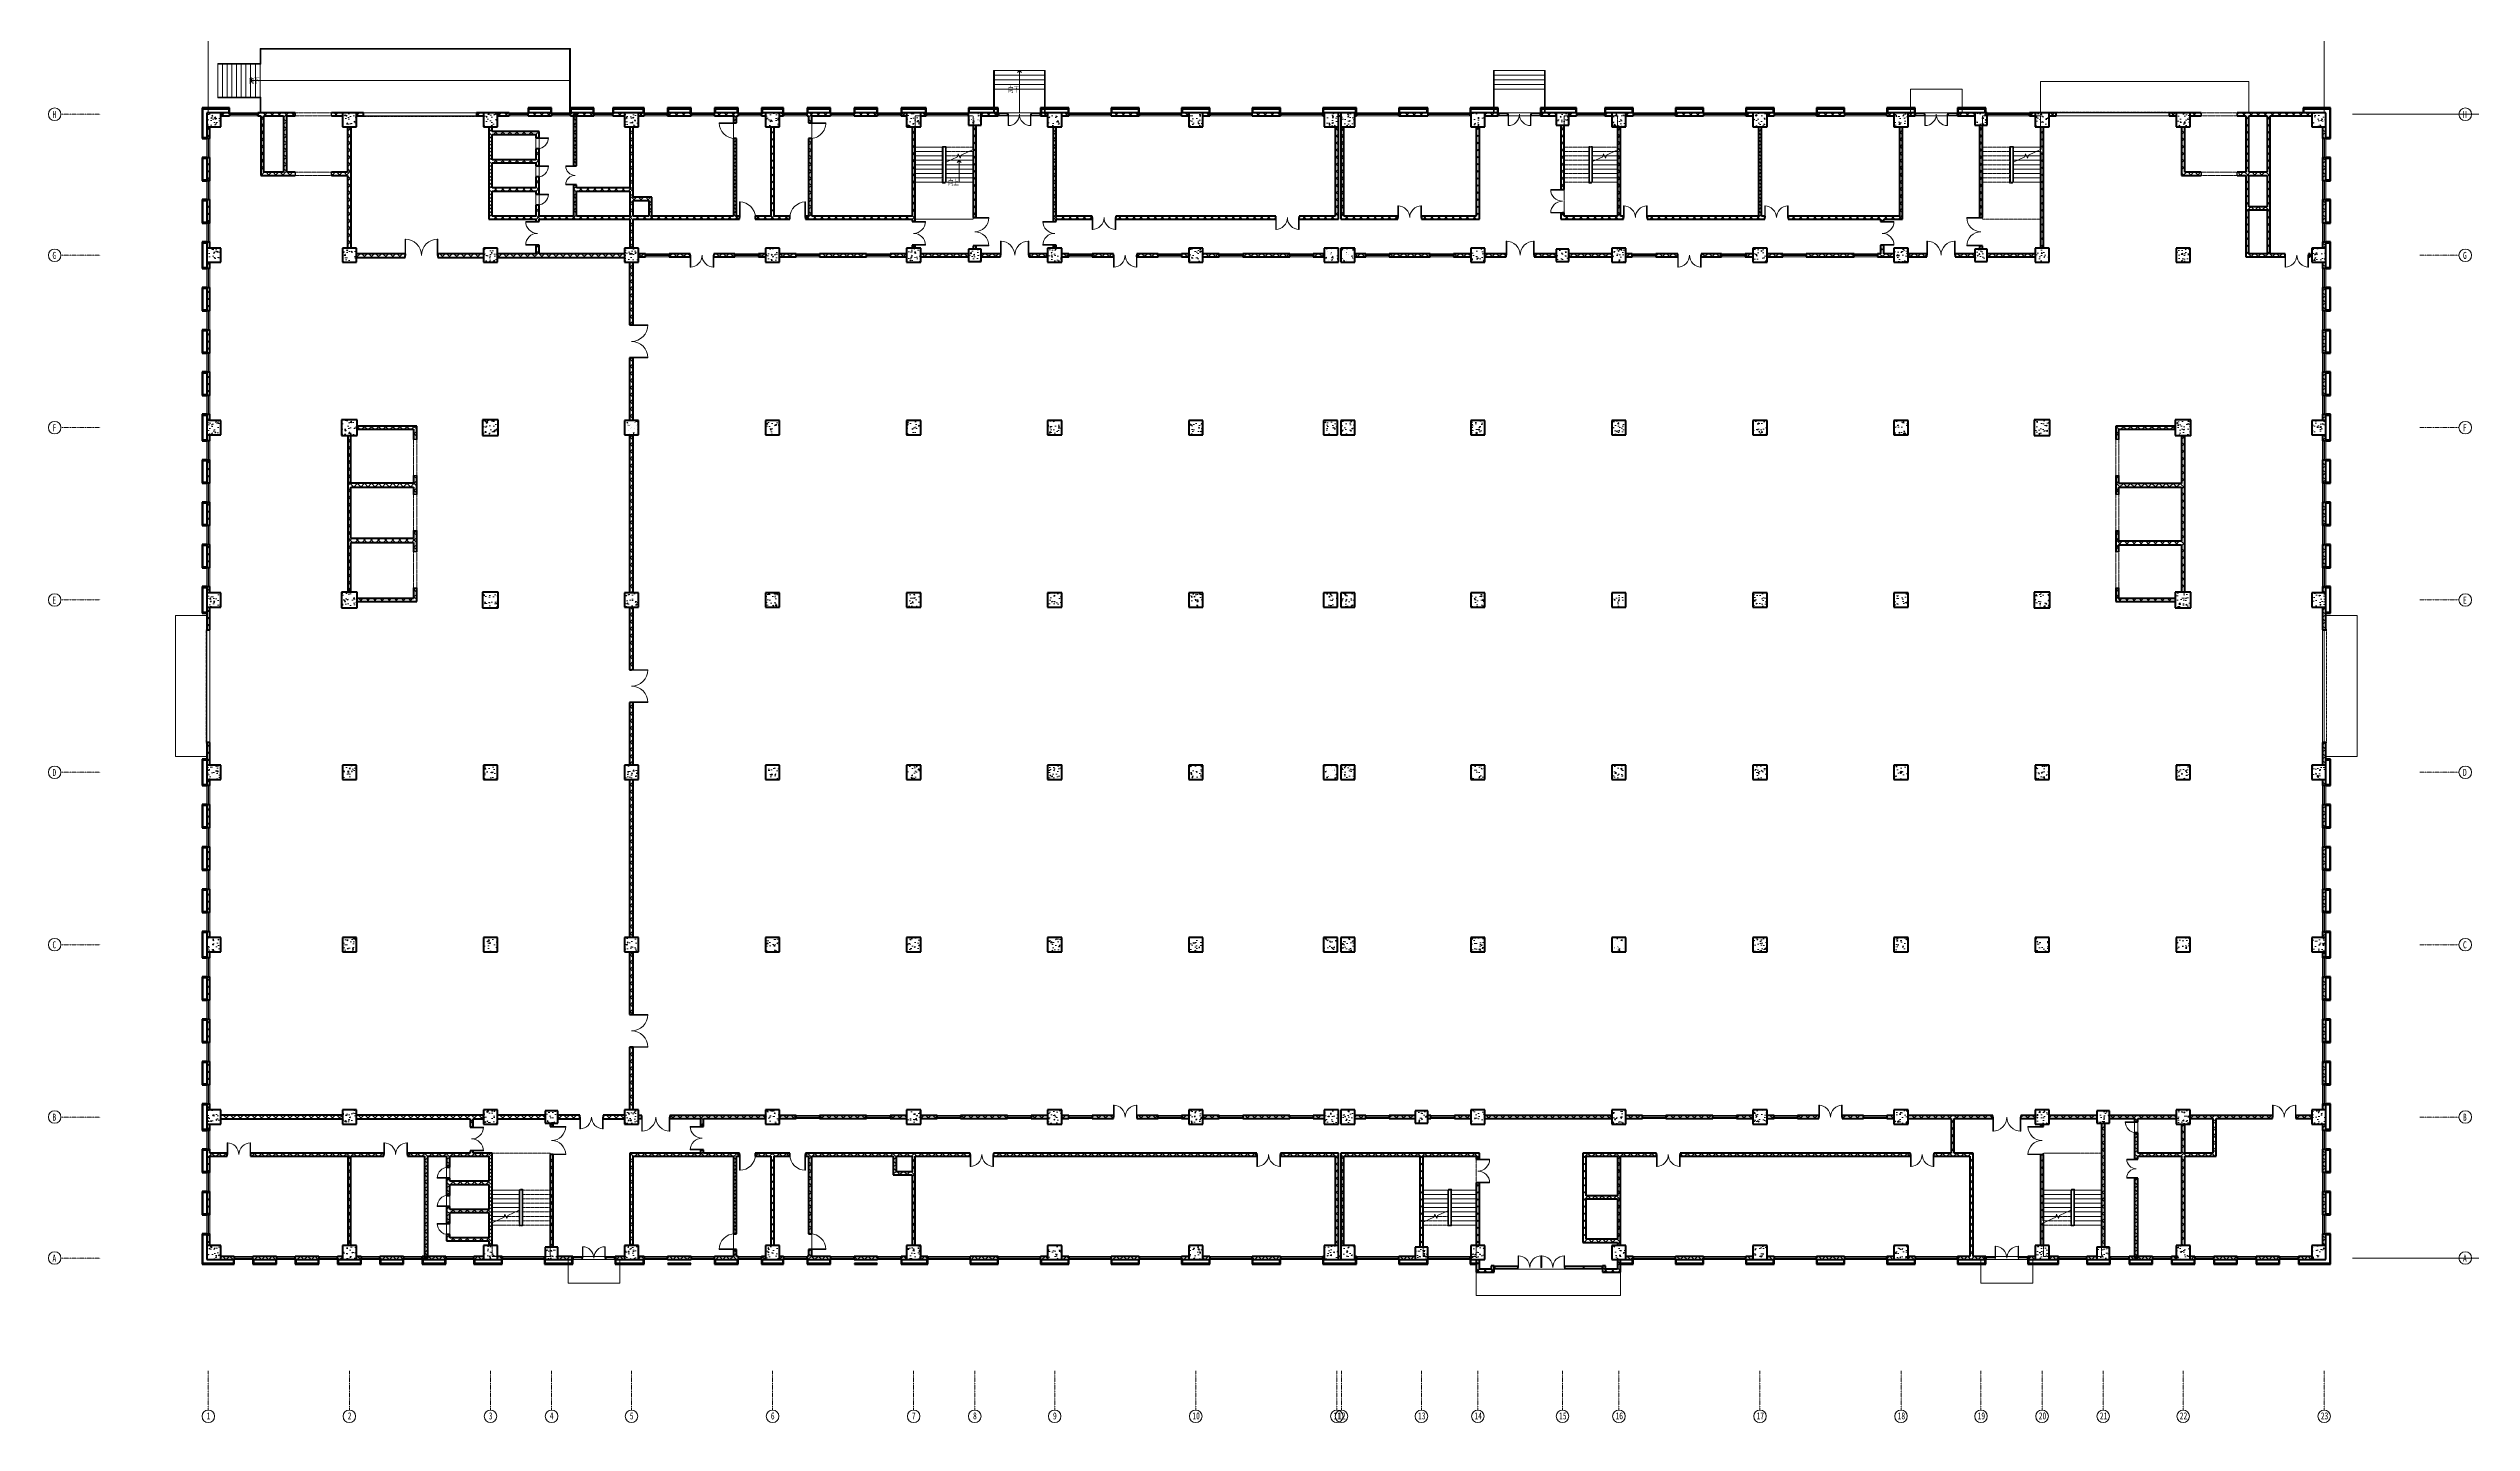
# Model space of a CAD drawing. Header units: millimetres. Extents: x -186019 to 257600, y -73860 to 134785.
# Drawn here: x -186019 to -31419, y 38485 to 126185 of the extents above; entities that cross this region are included whole.
import ezdxf

# ---------------------------------------------------------------- set-up
doc = ezdxf.new("R2010")
doc.units = ezdxf.units.MM
for name, pattern in [('划线 1mm', [2, 1, -1]), ('架空', [3.96875, 2.38125, -1.5875]), ('架空线', [3.97, 2.38, -1.59]), ('轴网线', [22.24, 12.7, -3.18, 3.18, -3.18])]:
    doc.linetypes.add(name, pattern=pattern)
for name, color, linetype, lineweight in [('A-DETL-GENF', 92, '架空', 13), ('A-DETL-MEDM', 33, 'Continuous', 25), ('A-DOOR', 31, 'Continuous', 13), ('A-FLOR', 192, 'Continuous', 13), ('A-FLOR-HRAL', 11, 'Continuous', 13), ('A-GLAZ', 151, 'Continuous', 13), ('A-GLAZ-CURT', 52, 'Continuous', 13), ('A-GLAZ-CWMG', 51, 'Continuous', 13), ('A-Grid-Iden', 7, 'Continuous', 13), ('A-WALL', 113, 'Continuous', 13), ('A-WALL-PATT', 111, 'Continuous', 50), ('AXIS', 7, 'Continuous', 13), ('AXIS_TEXT', 7, 'Continuous', 13), ('S-COLS', 52, 'Continuous', 13), ('S-GRID', 1, 'Continuous', 13), ('S-GRID-IDEN', 1, 'Continuous', 13), ('S-STRS', 31, 'Continuous', 13), ('S-STRS-ANNO', 31, 'Continuous', 13), ('S-STRS-IDEN', 31, 'Continuous', 13), ('S-STRS-MBND', 31, '架空线', 13), ('轴网_dwg', 8, 'Continuous', 13)]:
    doc.layers.add(name, color=color, linetype=linetype, lineweight=lineweight)
doc.styles.add('Complex', font='complex_.ttf', dxfattribs={"height": 2125.918487})
doc.styles.add('Complex_1', font='complex_.ttf', dxfattribs={"height": 2076.300182})
doc.styles.add('Complex_2', font='complex_.ttf', dxfattribs={"height": 2329.740824})
doc.styles.add('Complex_3', font='complex_.ttf', dxfattribs={"height": 1642.227474})
doc.styles.add('宋体', font='', dxfattribs={"width": 0.7, "height": 350})
doc.styles.add('宋体_1', font='', dxfattribs={"width": 0.65, "height": 450})
doc.styles.get('宋体').set_extended_font_data('SimSun')
doc.styles.get('宋体_1').set_extended_font_data('SimSun')
pattern_1 = [(45, (0, 0), (-226.27417, 226.27417), []), (135, (0, 0), (-226.27417, -226.27417), [])]

msp = doc.modelspace()

# ---------------------------------------------------------------- texts
at = {"layer": 'S-GRID-IDEN', "char_height": 450, "attachment_point": 1, "style": '宋体_1'}
for s, insert, width in [('\\f宋体|b0|i0|c134|p2|;\\W.65;H', (-185765, 122201), 260.55), ('\\f宋体|b0|i0|c134|p2|;\\W.65;H', (-31965, 122201), 260.55), ('\\f宋体|b0|i0|c134|p2|;\\W.65;G', (-185765, 113201), 260.55), ('\\f宋体|b0|i0|c134|p2|;\\W.65;G', (-31965, 113201), 260.55), ('\\f宋体|b0|i0|c134|p2|;\\W.65;F', (-185765, 102201), 260.55), ('\\f宋体|b0|i0|c134|p2|;\\W.65;F', (-31965, 102201), 260.55), ('\\f宋体|b0|i0|c134|p2|;\\W.65;E', (-185765, 91201), 260.55), ('\\f宋体|b0|i0|c134|p2|;\\W.65;E', (-31965, 91201), 260.55), ('\\f宋体|b0|i0|c134|p2|;\\W.65;D', (-185765, 80201), 260.55), ('\\f宋体|b0|i0|c134|p2|;\\W.65;D', (-31965, 80201), 260.55), ('\\f宋体|b0|i0|c134|p2|;\\W.65;C', (-185765, 69201), 260.55), ('\\f宋体|b0|i0|c134|p2|;\\W.65;C', (-31965, 69201), 260.55), ('\\f宋体|b0|i0|c134|p2|;\\W.65;B', (-185765, 58201), 260.55), ('\\f宋体|b0|i0|c134|p2|;\\W.65;B', (-31965, 58201), 260.55), ('\\f宋体|b0|i0|c134|p2|;\\W.65;A', (-185765, 49201), 260.55), ('\\f宋体|b0|i0|c134|p2|;\\W.65;A', (-31965, 49201), 260.55), ('\\f宋体|b0|i0|c134|p2|;\\W.65;1', (-175928, 39137), 260.55), ('\\f宋体|b0|i0|c134|p2|;\\W.65;2', (-166928, 39137), 260.55), ('\\f宋体|b0|i0|c134|p2|;\\W.65;3', (-157928, 39137), 260.55), ('\\f宋体|b0|i0|c134|p2|;\\W.65;4', (-154028, 39137), 260.55), ('\\f宋体|b0|i0|c134|p2|;\\W.65;5', (-148928, 39137), 260.55), ('\\f宋体|b0|i0|c134|p2|;\\W.65;6', (-139928, 39137), 260.55), ('\\f宋体|b0|i0|c134|p2|;\\W.65;7', (-130928, 39137), 260.55), ('\\f宋体|b0|i0|c134|p2|;\\W.65;8', (-127028, 39137), 260.55), ('\\f宋体|b0|i0|c134|p2|;\\W.65;9', (-121928, 39137), 260.55), ('10', (-113035, 39137), 521.1), ('11', (-104035, 39137), 521.1), ('12', (-103735, 39137), 521.1), ('13', (-98635, 39137), 521.1), ('14', (-95035, 39137), 521.1), ('15', (-89635, 39137), 521.1), ('16', (-86035, 39137), 521.1), ('17', (-77035, 39137), 521.1), ('18', (-68035, 39137), 521.1), ('19', (-62935, 39137), 521.1), ('20', (-59035, 39137), 521.1), ('21', (-55135, 39137), 521.1), ('22', (-50035, 39137), 521.1), ('23', (-41035, 39137), 521.1)]:
    msp.add_mtext(s, dxfattribs=dict(at, insert=insert, width=width))
at = {"layer": 'S-STRS-IDEN', "char_height": 350, "width": 860.18, "attachment_point": 1, "line_spacing_factor": 0.877739, "style": '宋体'}
for s, insert in [('向下', (-173236, 124301)), ('向下', (-124786, 123751)), ('向上', (-128623, 117811))]:
    msp.add_mtext(s, dxfattribs=dict(at, insert=insert))

# ---------------------------------------------------------------- blocks, each defined once
blk = doc.blocks.new('结构矩形柱 - 结构柱-900 x 900 mm-2418165-1F')
at = {"layer": 'S-COLS'}
h = blk.add_hatch(dxfattribs=at)
h.set_pattern_fill('FP_1', color=256, style=0, pattern_type=2)
h.set_pattern_definition([(50, (41169, -49335.2), (728.7365, -63.756), [76.2, -838.2]), (355, (41169, -49335.2), (-140.972, 764.228), [60.96, -670.56]), (100.451, (41229.7, -49340.5), (587.77, 700.467), [64.76, -712.36]), (46.184, (41169, -49132), (1084.316, -168.171), [114.3, -1257.3]), (96.636, (41259.4, -49146), (949.61, 989.71), [97.14, -1068.54]), (351.184, (41169, -49132), (949.62, 989.701), [91.44, -1005.84]), (21, (41270.6, -49182.8), (606.458, -409.0606), [76.2, -838.2]), (326, (41270.6, -49182.8), (247.208, 736.753), [60.96, -670.56]), (71.451, (41321.1, -49216.9), (853.668, 327.6855), [64.76, -712.36]), (37.5, (41169, -49335.2), (12.3547, 338.2201), [6.706, -655.726, 6.706, -674.014, -673.1]), (37.5, (41169, -49335.2), (12.3547, 338.2201), [-1343.152, 6.706, -666.394]), (7.5, (41169, -49335.2), (267.2789, 400.7221), [6.706, -381.406, 6.706, -640.486, -256.54]), (7.5, (41169, -49335.2), (267.2789, 400.7221), [-1035.304, 6.706, -249.834]), (327.5, (40942.42, -49335.2), (542.3633, -22.9153), [6.706, -247.294, 6.706, -1837.334]), (327.5, (40942.42, -49335.2), (542.3633, -22.9153), [-260.706, -785.774, 6.706, -1044.854]), (317.5, (40840.82, -49335.2), (592.517, 101.707), [6.706, -323.494, 6.706, -519.582, -746.76]), (317.5, (40840.82, -49335.2), (592.517, 101.707), [-856.488, 6.706, -740.054])])
h.paths.add_polyline_path([(250, -450), (450, -450), (450, 450), (-450, 450), (-450, -450)], flags=0)
at = {"layer": 'S-COLS', "lineweight": 50}
for p, q in [((450, 450), (-450, 450)), ((-450, 450), (-450, -450)), ((450, -450), (450, 450)), ((-450, -450), (450, -450))]:
    blk.add_line(p, q, dxfattribs=at)
blk = doc.blocks.new('结构矩形柱 - 结构柱-900 x 900 mm-V1-1F')
at = {"layer": 'S-COLS'}
h = blk.add_hatch(dxfattribs=at)
h.set_pattern_fill('FP_2', color=256, style=0, pattern_type=2)
h.set_pattern_definition([(50, (41169, -57985.2), (728.7365, -63.756), [76.2, -838.2]), (355, (41169, -57985.2), (-140.972, 764.2276), [60.96, -670.56]), (100.451, (41229.7, -57990.5), (587.77, 700.467), [64.76, -712.36]), (46.184, (41169, -57782), (1084.316, -168.171), [114.3, -1257.3]), (96.636, (41259.4, -57796), (949.61, 989.71), [97.14, -1068.54]), (351.184, (41169, -57782), (949.62, 989.701), [91.44, -1005.84]), (21, (41270.6, -57832.8), (606.458, -409.0606), [76.2, -838.2]), (326, (41270.6, -57832.8), (247.208, 736.753), [60.96, -670.56]), (71.451, (41321.1, -57866.9), (853.668, 327.6855), [64.76, -712.36]), (37.5, (41169, -57985.2), (12.3547, 338.2201), [6.706, -655.726, 6.706, -674.014, -673.1]), (37.5, (41169, -57985.2), (12.3547, 338.2201), [-1343.152, 6.706, -666.394]), (7.5, (41169, -57985.2), (267.2789, 400.7221), [6.706, -381.406, 6.706, -640.486, -256.54]), (7.5, (41169, -57985.2), (267.2789, 400.7221), [-1035.304, 6.706, -249.834]), (327.5, (40942.42, -57985.2), (542.3633, -22.9153), [6.706, -247.294, 6.706, -1837.334]), (327.5, (40942.42, -57985.2), (542.3633, -22.9153), [-260.706, -785.774, 6.706, -1044.854]), (317.5, (40840.82, -57985.2), (592.517, 101.707), [6.706, -323.494, 6.706, -519.582, -746.76]), (317.5, (40840.82, -57985.2), (592.517, 101.707), [-856.488, 6.706, -740.054])])
h.paths.add_polyline_path([(-450, -450), (450, -450), (450, 450), (-450, 450)], flags=0)
at = {"layer": 'S-COLS', "lineweight": 50}
for p, q in [((450, 450), (-450, 450)), ((-450, 450), (-450, -450)), ((450, -450), (450, 450)), ((-450, -450), (450, -450))]:
    blk.add_line(p, q, dxfattribs=at)
blk = doc.blocks.new('结构矩形柱 - 结构柱-900 x 900 mm-V2-1F')
at = {"layer": 'S-COLS'}
h = blk.add_hatch(dxfattribs=at)
h.set_pattern_fill('FP_3', color=256, style=0, pattern_type=2)
h.set_pattern_definition([(50, (41169, -68985.2), (728.7365, -63.756), [76.2, -838.2]), (355, (41169, -68985.2), (-140.9716, 764.2276), [60.96, -670.56]), (100.451, (41229.7, -68990.5), (587.77, 700.467), [64.76, -712.36]), (46.184, (41169, -68782), (1084.316, -168.171), [114.3, -1257.3]), (96.636, (41259.4, -68796), (949.61, 989.71), [97.14, -1068.54]), (351.184, (41169, -68782), (949.62, 989.701), [91.44, -1005.84]), (21, (41270.6, -68832.8), (606.458, -409.0606), [76.2, -838.2]), (326, (41270.6, -68832.8), (247.208, 736.753), [60.96, -670.56]), (71.451, (41321.1, -68866.9), (853.668, 327.6855), [64.76, -712.36]), (37.5, (41169, -68985.2), (12.3547, 338.2201), [6.706, -655.726, 6.706, -674.014, -673.1]), (37.5, (41169, -68985.2), (12.3547, 338.2201), [-1343.152, 6.706, -666.394]), (7.5, (41169, -68985.2), (267.2789, 400.7221), [6.706, -381.406, 6.706, -640.486, -256.54]), (7.5, (41169, -68985.2), (267.2789, 400.7221), [-1035.304, 6.706, -249.834]), (327.5, (40942.42, -68985.2), (542.3633, -22.9153), [6.706, -247.294, 6.706, -1837.334]), (327.5, (40942.42, -68985.2), (542.3633, -22.9153), [-260.706, -785.774, 6.706, -1044.854]), (317.5, (40840.82, -68985.2), (592.517, 101.707), [6.706, -323.494, 6.706, -519.582, -746.76]), (317.5, (40840.82, -68985.2), (592.517, 101.707), [-856.488, 6.706, -740.054])])
h.paths.add_polyline_path([(-450, -450), (450, -450), (450, 450), (-450, 450)], flags=0)
at = {"layer": 'S-COLS', "lineweight": 50}
for p, q in [((450, 450), (-450, 450)), ((-450, 450), (-450, -450)), ((450, -450), (450, 450)), ((-450, -450), (450, -450))]:
    blk.add_line(p, q, dxfattribs=at)
blk = doc.blocks.new('结构矩形柱 - 结构柱-900 x 900 mm-V3-1F')
at = {"layer": 'S-COLS'}
h = blk.add_hatch(dxfattribs=at)
h.set_pattern_fill('FP_4', color=256, style=0, pattern_type=2)
h.set_pattern_definition([(50, (41169, -79985.2), (728.7365, -63.756), [76.2, -838.2]), (355, (41169, -79985.2), (-140.9716, 764.2276), [60.96, -670.56]), (100.451, (41229.7, -79990.5), (587.77, 700.467), [64.76, -712.36]), (46.184, (41169, -79782), (1084.316, -168.171), [114.3, -1257.3]), (96.636, (41259.4, -79796), (949.61, 989.71), [97.14, -1068.54]), (351.184, (41169, -79782), (949.62, 989.701), [91.44, -1005.84]), (21, (41270.6, -79832.8), (606.458, -409.0606), [76.2, -838.2]), (326, (41270.6, -79832.8), (247.2083, 736.753), [60.96, -670.56]), (71.451, (41321.1, -79866.9), (853.668, 327.6855), [64.76, -712.36]), (37.5, (41169, -79985.2), (12.3547, 338.2201), [6.706, -655.726, 6.706, -674.014, -673.1]), (37.5, (41169, -79985.2), (12.3547, 338.2201), [-1343.152, 6.706, -666.394]), (7.5, (41169, -79985.2), (267.2789, 400.7221), [6.706, -381.406, 6.706, -640.486, -256.54]), (7.5, (41169, -79985.2), (267.2789, 400.7221), [-1035.304, 6.706, -249.834]), (327.5, (40942.42, -79985.2), (542.3633, -22.91534), [6.706, -247.294, 6.706, -1837.334]), (327.5, (40942.42, -79985.2), (542.3633, -22.91534), [-260.706, -785.774, 6.706, -1044.854]), (317.5, (40840.82, -79985.2), (592.517, 101.707), [6.706, -323.494, 6.706, -519.582, -746.76]), (317.5, (40840.82, -79985.2), (592.517, 101.707), [-856.488, 6.706, -740.054])])
h.paths.add_polyline_path([(450, -450), (450, 450), (-450, 450), (-450, -450), (350, -450)], flags=0)
at = {"layer": 'S-COLS', "lineweight": 50}
for p, q in [((450, 450), (-450, 450)), ((-450, 450), (-450, -450)), ((450, -450), (450, 450)), ((-450, -450), (450, -450))]:
    blk.add_line(p, q, dxfattribs=at)
blk = doc.blocks.new('结构矩形柱 - 结构柱-900 x 900 mm-V4-1F')
at = {"layer": 'S-COLS'}
h = blk.add_hatch(dxfattribs=at)
h.set_pattern_fill('FP_5', color=256, style=0, pattern_type=2)
h.set_pattern_definition([(50, (41169, -90985.2), (728.7365, -63.756), [76.2, -838.2]), (355, (41169, -90985.2), (-140.9716, 764.2276), [60.96, -670.56]), (100.451, (41229.7, -90990.5), (587.77, 700.4668), [64.76, -712.36]), (46.184, (41169, -90782), (1084.316, -168.171), [114.3, -1257.3]), (96.636, (41259.4, -90796), (949.61, 989.71), [97.14, -1068.54]), (351.184, (41169, -90782), (949.62, 989.701), [91.44, -1005.84]), (21, (41270.6, -90832.8), (606.458, -409.0606), [76.2, -838.2]), (326, (41270.6, -90832.8), (247.2083, 736.753), [60.96, -670.56]), (71.451, (41321.1, -90866.9), (853.6683, 327.6855), [64.76, -712.36]), (37.5, (41169, -90985.2), (12.3547, 338.2201), [6.706, -655.726, 6.706, -674.014, -673.1]), (37.5, (41169, -90985.2), (12.3547, 338.2201), [-1343.152, 6.706, -666.394]), (7.5, (41169, -90985.2), (267.2789, 400.7221), [6.706, -381.406, 6.706, -640.486, -256.54]), (7.5, (41169, -90985.2), (267.2789, 400.7221), [-1035.304, 6.706, -249.834]), (327.5, (40942.42, -90985.2), (542.3633, -22.91534), [6.706, -247.294, 6.706, -1837.334]), (327.5, (40942.42, -90985.2), (542.3633, -22.91534), [-260.706, -785.774, 6.706, -1044.854]), (317.5, (40840.82, -90985.2), (592.517, 101.707), [6.706, -323.494, 6.706, -519.582, -746.76]), (317.5, (40840.82, -90985.2), (592.517, 101.707), [-856.488, 6.706, -740.054])])
h.paths.add_polyline_path([(450, -450), (450, 450), (-450, 450), (-450, -450), (350, -450)], flags=0)
at = {"layer": 'S-COLS', "lineweight": 50}
for p, q in [((450, 450), (-450, 450)), ((-450, 450), (-450, -450)), ((450, -450), (450, 450)), ((-450, -450), (450, -450))]:
    blk.add_line(p, q, dxfattribs=at)
blk = doc.blocks.new('结构矩形柱 - 结构柱-900 x 900 mm-V5-1F')
at = {"layer": 'S-COLS'}
h = blk.add_hatch(dxfattribs=at)
h.set_pattern_fill('FP_6', color=256, style=0, pattern_type=2)
h.set_pattern_definition([(50, (41169, -101985.2), (728.7365, -63.7558), [76.2, -838.2]), (355, (41169, -101985.2), (-140.9716, 764.2276), [60.96, -670.56]), (100.451, (41229.7, -101990.5), (587.77, 700.4668), [64.76, -712.36]), (46.184, (41169, -101782), (1084.316, -168.171), [114.3, -1257.3]), (96.636, (41259.4, -101796), (949.61, 989.71), [97.14, -1068.54]), (351.184, (41169, -101782), (949.62, 989.701), [91.44, -1005.84]), (21, (41270.6, -101832.8), (606.458, -409.0606), [76.2, -838.2]), (326, (41270.6, -101832.8), (247.2083, 736.753), [60.96, -670.56]), (71.451, (41321.1, -101866.9), (853.6683, 327.6855), [64.76, -712.36]), (37.5, (41169, -101985.2), (12.3547, 338.2201), [6.706, -655.726, 6.706, -674.014, -673.1]), (37.5, (41169, -101985.2), (12.3547, 338.2201), [-1343.152, 6.706, -666.394]), (7.5, (41169, -101985.2), (267.2789, 400.7221), [6.706, -381.406, 6.706, -640.486, -256.54]), (7.5, (41169, -101985.2), (267.2789, 400.7221), [-1035.304, 6.706, -249.834]), (327.5, (40942.42, -101985.2), (542.3633, -22.91534), [6.706, -247.294, 6.706, -1837.334]), (327.5, (40942.42, -101985.2), (542.3633, -22.91534), [-260.706, -785.774, 6.706, -1044.854]), (317.5, (40840.82, -101985.2), (592.517, 101.7071), [6.706, -323.494, 6.706, -1266.342]), (317.5, (40840.82, -101985.2), (592.517, 101.7071), [-336.906, -519.582, 6.706, -740.054])])
h.paths.add_polyline_path([(-450, -450), (450, -450), (450, 450), (-450, 450)], flags=0)
at = {"layer": 'S-COLS', "lineweight": 50}
for p, q in [((450, 450), (-450, 450)), ((-450, 450), (-450, -450)), ((450, -450), (450, 450)), ((-450, -450), (450, -450))]:
    blk.add_line(p, q, dxfattribs=at)
blk = doc.blocks.new('结构矩形柱 - 结构柱-900 x 900 mm-V6-1F')
at = {"layer": 'S-COLS'}
h = blk.add_hatch(dxfattribs=at)
h.set_pattern_fill('FP_7', color=256, style=0, pattern_type=2)
h.set_pattern_definition([(50, (41169, -121635.2), (728.7365, -63.7558), [76.2, -838.2]), (355, (41169, -121635.2), (-140.9716, 764.2276), [60.96, -670.56]), (100.451, (41229.7, -121640.5), (587.77, 700.4668), [64.76, -712.36]), (46.184, (41169, -121432), (1084.316, -168.171), [114.3, -1257.3]), (96.636, (41259.4, -121446), (949.61, 989.71), [97.14, -1068.54]), (351.184, (41169, -121432), (949.621, 989.701), [91.44, -1005.84]), (21, (41270.6, -121482.8), (606.458, -409.0606), [76.2, -838.2]), (326, (41270.6, -121482.8), (247.2083, 736.753), [60.96, -670.56]), (71.451, (41321.1, -121516.9), (853.6683, 327.6855), [64.76, -712.36]), (37.5, (41169, -121635.2), (12.3547, 338.2201), [6.706, -655.726, 6.706, -674.014, -673.1]), (37.5, (41169, -121635.2), (12.3547, 338.2201), [-1343.152, 6.706, -666.394]), (7.5, (41169, -121635.2), (267.2789, 400.7221), [6.706, -381.406, 6.706, -640.486, -256.54]), (7.5, (41169, -121635.2), (267.2789, 400.7221), [-1035.304, 6.706, -249.834]), (327.5, (40942.42, -121635.2), (542.36333, -22.91534), [6.706, -247.294, 6.706, -1837.334]), (327.5, (40942.42, -121635.2), (542.36333, -22.91534), [-260.706, -785.774, 6.706, -1044.854]), (317.5, (40840.82, -121635.2), (592.517, 101.7071), [6.706, -323.494, 6.706, -1266.342]), (317.5, (40840.82, -121635.2), (592.517, 101.7071), [-336.906, -519.582, 6.706, -740.054])])
h.paths.add_polyline_path([(-450, -450), (450, -450), (450, 450), (-450, 450), (-450, 200)], flags=0)
at = {"layer": 'S-COLS', "lineweight": 50}
for p, q in [((450, 450), (-450, 450)), ((-450, 450), (-450, -450)), ((450, -450), (450, 450)), ((-450, -450), (450, -450))]:
    blk.add_line(p, q, dxfattribs=at)
blk = doc.blocks.new('结构矩形柱 - 结构柱-900 x 900 mm-V7-1F')
at = {"layer": 'S-COLS'}
h = blk.add_hatch(dxfattribs=at)
h.set_pattern_fill('FP_8', color=256, style=0, pattern_type=2)
h.set_pattern_definition([(50, (41169, -112985.2), (728.7365, -63.7558), [76.2, -838.2]), (355, (41169, -112985.2), (-140.9716, 764.2276), [60.96, -670.56]), (100.451, (41229.7, -112990.5), (587.77, 700.4668), [64.76, -712.36]), (46.184, (41169, -112782), (1084.316, -168.171), [114.3, -1257.3]), (96.636, (41259.4, -112796), (949.61, 989.71), [97.14, -1068.54]), (351.184, (41169, -112782), (949.621, 989.701), [91.44, -1005.84]), (21, (41270.6, -112832.8), (606.458, -409.0606), [76.2, -838.2]), (326, (41270.6, -112832.8), (247.2083, 736.753), [60.96, -670.56]), (71.451, (41321.1, -112866.9), (853.6683, 327.6855), [64.76, -712.36]), (37.5, (41169, -112985.2), (12.3547, 338.2201), [6.706, -655.726, 6.706, -674.014, -673.1]), (37.5, (41169, -112985.2), (12.3547, 338.2201), [-1343.152, 6.706, -666.394]), (7.5, (41169, -112985.2), (267.2789, 400.7221), [6.706, -381.406, 6.706, -640.486, -256.54]), (7.5, (41169, -112985.2), (267.2789, 400.7221), [-1035.304, 6.706, -249.834]), (327.5, (40942.42, -112985.2), (542.36333, -22.91534), [6.706, -247.294, 6.706, -1837.334]), (327.5, (40942.42, -112985.2), (542.36333, -22.91534), [-260.706, -785.774, 6.706, -1044.854]), (317.5, (40840.82, -112985.2), (592.517, 101.7071), [6.706, -323.494, 6.706, -1266.342]), (317.5, (40840.82, -112985.2), (592.517, 101.7071), [-336.906, -519.582, 6.706, -740.054])])
h.paths.add_polyline_path([(450, -450), (450, 450), (-450, 450), (-450, -450), (250, -450)], flags=0)
at = {"layer": 'S-COLS', "lineweight": 50}
for p, q in [((450, 450), (-450, 450)), ((-450, 450), (-450, -450)), ((450, -450), (450, 450)), ((-450, -450), (450, -450))]:
    blk.add_line(p, q, dxfattribs=at)
blk = doc.blocks.new('结构矩形柱 - 结构柱-900 x 900 mm-V8-1F')
at = {"layer": 'S-COLS'}
h = blk.add_hatch(dxfattribs=at)
h.set_pattern_fill('FP_9', color=256, style=0, pattern_type=2)
h.set_pattern_definition([(50, (49819, -49335.2), (728.7365, -63.756), [76.2, -838.2]), (355, (49819, -49335.2), (-140.972, 764.2276), [60.96, -670.56]), (100.451, (49879.7, -49340.5), (587.77, 700.467), [64.76, -712.36]), (46.184, (49819, -49132), (1084.316, -168.171), [114.3, -1257.3]), (96.636, (49909.4, -49146), (949.61, 989.71), [97.14, -1068.54]), (351.184, (49819, -49132), (949.62, 989.701), [91.44, -1005.84]), (21, (49920.6, -49182.8), (606.458, -409.0606), [76.2, -838.2]), (326, (49920.6, -49182.8), (247.208, 736.753), [60.96, -670.56]), (71.451, (49971.1, -49216.9), (853.668, 327.6855), [64.76, -712.36]), (37.5, (49819, -49335.2), (12.3547, 338.2201), [6.706, -655.726, 6.706, -674.014, -673.1]), (37.5, (49819, -49335.2), (12.3547, 338.2201), [-1343.152, 6.706, -666.394]), (7.5, (49819, -49335.2), (267.2789, 400.7221), [6.706, -381.406, 6.706, -640.486, -256.54]), (7.5, (49819, -49335.2), (267.2789, 400.7221), [-1035.304, 6.706, -249.834]), (327.5, (49592.42, -49335.2), (542.3633, -22.9153), [6.706, -247.294, 6.706, -1837.334]), (327.5, (49592.42, -49335.2), (542.3633, -22.9153), [-260.706, -785.774, 6.706, -1044.854]), (317.5, (49490.82, -49335.2), (592.517, 101.707), [6.706, -323.494, 6.706, -519.582, -746.76]), (317.5, (49490.82, -49335.2), (592.517, 101.707), [-856.488, 6.706, -740.054])])
h.paths.add_polyline_path([(450, -450), (450, 450), (-450, 450), (-450, -450)], flags=0)
at = {"layer": 'S-COLS', "lineweight": 50}
for p, q in [((450, 450), (-450, 450)), ((-450, 450), (-450, -450)), ((450, -450), (450, 450)), ((-450, -450), (450, -450))]:
    blk.add_line(p, q, dxfattribs=at)
blk = doc.blocks.new('结构矩形柱 - 结构柱-900 x 900 mm-V9-1F')
at = {"layer": 'S-COLS'}
h = blk.add_hatch(dxfattribs=at)
h.set_pattern_fill('FP_10', color=256, style=0, pattern_type=2)
h.set_pattern_definition([(50, (49819, -57985.2), (728.7365, -63.756), [76.2, -838.2]), (355, (49819, -57985.2), (-140.9716, 764.2276), [60.96, -670.56]), (100.451, (49879.7, -57990.5), (587.77, 700.467), [64.76, -712.36]), (46.184, (49819, -57782), (1084.316, -168.171), [114.3, -1257.3]), (96.636, (49909.4, -57796), (949.61, 989.71), [97.14, -1068.54]), (351.184, (49819, -57782), (949.62, 989.701), [91.44, -1005.84]), (21, (49920.6, -57832.8), (606.458, -409.0606), [76.2, -838.2]), (326, (49920.6, -57832.8), (247.208, 736.753), [60.96, -670.56]), (71.451, (49971.1, -57866.9), (853.668, 327.6855), [64.76, -712.36]), (37.5, (49819, -57985.2), (12.3547, 338.2201), [6.706, -655.726, 6.706, -674.014, -673.1]), (37.5, (49819, -57985.2), (12.3547, 338.2201), [-1343.152, 6.706, -666.394]), (7.5, (49819, -57985.2), (267.2789, 400.7221), [6.706, -381.406, 6.706, -640.486, -256.54]), (7.5, (49819, -57985.2), (267.2789, 400.7221), [-1035.304, 6.706, -249.834]), (327.5, (49592.42, -57985.2), (542.3633, -22.9153), [6.706, -247.294, 6.706, -1837.334]), (327.5, (49592.42, -57985.2), (542.3633, -22.9153), [-260.706, -785.774, 6.706, -1044.854]), (317.5, (49490.82, -57985.2), (592.517, 101.707), [6.706, -323.494, 6.706, -519.582, -746.76]), (317.5, (49490.82, -57985.2), (592.517, 101.707), [-856.488, 6.706, -740.054])])
h.paths.add_polyline_path([(450, -450), (450, 450), (-450, 450), (-450, -450), (100, -450)], flags=0)
at = {"layer": 'S-COLS', "lineweight": 50}
for p, q in [((450, 450), (-450, 450)), ((-450, 450), (-450, -450)), ((450, -450), (450, 450)), ((-450, -450), (450, -450))]:
    blk.add_line(p, q, dxfattribs=at)
blk = doc.blocks.new('结构矩形柱 - 结构柱-900 x 900 mm-V10-1F')
at = {"layer": 'S-COLS'}
h = blk.add_hatch(dxfattribs=at)
h.set_pattern_fill('FP_11', color=256, style=0, pattern_type=2)
h.set_pattern_definition([(50, (49819, -68985.2), (728.7365, -63.756), [76.2, -838.2]), (355, (49819, -68985.2), (-140.9716, 764.2276), [60.96, -670.56]), (100.451, (49879.7, -68990.5), (587.77, 700.467), [64.76, -712.36]), (46.184, (49819, -68782), (1084.316, -168.171), [114.3, -1257.3]), (96.636, (49909.4, -68796), (949.61, 989.71), [97.14, -1068.54]), (351.184, (49819, -68782), (949.62, 989.701), [91.44, -1005.84]), (21, (49920.6, -68832.8), (606.458, -409.0606), [76.2, -838.2]), (326, (49920.6, -68832.8), (247.2083, 736.753), [60.96, -670.56]), (71.451, (49971.1, -68866.9), (853.668, 327.6855), [64.76, -712.36]), (37.5, (49819, -68985.2), (12.3547, 338.2201), [6.706, -655.726, 6.706, -674.014, -673.1]), (37.5, (49819, -68985.2), (12.3547, 338.2201), [-1343.152, 6.706, -666.394]), (7.5, (49819, -68985.2), (267.2789, 400.7221), [6.706, -381.406, 6.706, -640.486, -256.54]), (7.5, (49819, -68985.2), (267.2789, 400.7221), [-1035.304, 6.706, -249.834]), (327.5, (49592.42, -68985.2), (542.3633, -22.91534), [6.706, -247.294, 6.706, -1837.334]), (327.5, (49592.42, -68985.2), (542.3633, -22.91534), [-260.706, -785.774, 6.706, -1044.854]), (317.5, (49490.82, -68985.2), (592.517, 101.707), [6.706, -323.494, 6.706, -519.582, -746.76]), (317.5, (49490.82, -68985.2), (592.517, 101.707), [-856.488, 6.706, -740.054])])
h.paths.add_polyline_path([(450, -450), (450, 450), (-450, 450), (-450, -450)], flags=0)
at = {"layer": 'S-COLS', "lineweight": 50}
for p, q in [((450, 450), (-450, 450)), ((-450, 450), (-450, -450)), ((450, -450), (450, 450)), ((-450, -450), (450, -450))]:
    blk.add_line(p, q, dxfattribs=at)
blk = doc.blocks.new('结构矩形柱 - 结构柱-900 x 900 mm-V11-1F')
at = {"layer": 'S-COLS'}
h = blk.add_hatch(dxfattribs=at)
h.set_pattern_fill('FP_12', color=256, style=0, pattern_type=2)
h.set_pattern_definition([(50, (49819, -79985.2), (728.7365, -63.756), [76.2, -838.2]), (355, (49819, -79985.2), (-140.9716, 764.2276), [60.96, -670.56]), (100.451, (49879.7, -79990.5), (587.77, 700.467), [64.76, -712.36]), (46.184, (49819, -79782), (1084.316, -168.171), [114.3, -1257.3]), (96.636, (49909.4, -79796), (949.61, 989.71), [97.14, -1068.54]), (351.184, (49819, -79782), (949.62, 989.701), [91.44, -1005.84]), (21, (49920.6, -79832.8), (606.458, -409.0606), [76.2, -838.2]), (326, (49920.6, -79832.8), (247.2083, 736.753), [60.96, -670.56]), (71.451, (49971.1, -79866.9), (853.668, 327.6855), [64.76, -712.36]), (37.5, (49819, -79985.2), (12.3547, 338.2201), [6.706, -655.726, 6.706, -674.014, -673.1]), (37.5, (49819, -79985.2), (12.3547, 338.2201), [-1343.152, 6.706, -666.394]), (7.5, (49819, -79985.2), (267.2789, 400.7221), [6.706, -381.406, 6.706, -640.486, -256.54]), (7.5, (49819, -79985.2), (267.2789, 400.7221), [-1035.304, 6.706, -249.834]), (327.5, (49592.42, -79985.2), (542.3633, -22.91534), [6.706, -247.294, 6.706, -1837.334]), (327.5, (49592.42, -79985.2), (542.3633, -22.91534), [-260.706, -785.774, 6.706, -1044.854]), (317.5, (49490.82, -79985.2), (592.517, 101.707), [6.706, -323.494, 6.706, -519.582, -746.76]), (317.5, (49490.82, -79985.2), (592.517, 101.707), [-856.488, 6.706, -740.054])])
h.paths.add_polyline_path([(450, -450), (450, 450), (-450, 450), (-450, -450)], flags=0)
at = {"layer": 'S-COLS', "lineweight": 50}
for p, q in [((450, 450), (-450, 450)), ((-450, 450), (-450, -450)), ((450, -450), (450, 450)), ((-450, -450), (450, -450))]:
    blk.add_line(p, q, dxfattribs=at)
blk = doc.blocks.new('结构矩形柱 - 结构柱-1000 x 1000 mm-2418213-1F')
at = {"layer": 'S-COLS'}
h = blk.add_hatch(dxfattribs=at)
h.set_pattern_fill('FP_13', color=256, style=0, pattern_type=2)
h.set_pattern_definition([(50, (49819, -90985.2), (728.7365, -63.7558), [76.2, -838.2]), (355, (49819, -90985.2), (-140.9716, 764.2276), [60.96, -670.56]), (100.451, (49879.7, -90990.5), (587.77, 700.4668), [64.76, -712.36]), (46.184, (49819, -90782), (1084.316, -168.171), [114.3, -1257.3]), (96.636, (49909.4, -90796), (949.61, 989.71), [97.14, -1068.54]), (351.184, (49819, -90782), (949.62, 989.701), [91.44, -1005.84]), (21, (49920.6, -90832.8), (606.458, -409.0606), [76.2, -838.2]), (326, (49920.6, -90832.8), (247.2083, 736.753), [60.96, -670.56]), (71.451, (49971.1, -90866.9), (853.6683, 327.6855), [64.76, -712.36]), (37.5, (49819, -90985.2), (12.3547, 338.2201), [6.706, -655.726, 6.706, -674.014, -673.1]), (37.5, (49819, -90985.2), (12.3547, 338.2201), [-1343.152, 6.706, -666.394]), (7.5, (49819, -90985.2), (267.2789, 400.7221), [6.706, -381.406, 6.706, -640.486, -256.54]), (7.5, (49819, -90985.2), (267.2789, 400.7221), [-1035.304, 6.706, -249.834]), (327.5, (49592.42, -90985.2), (542.3633, -22.91534), [6.706, -247.294, 6.706, -1837.334]), (327.5, (49592.42, -90985.2), (542.3633, -22.91534), [-260.706, -785.774, 6.706, -1044.854]), (317.5, (49490.82, -90985.2), (592.517, 101.707), [6.706, -323.494, 6.706, -519.582, -746.76]), (317.5, (49490.82, -90985.2), (592.517, 101.707), [-856.488, 6.706, -740.054])])
h.paths.add_polyline_path([(-100, -500), (500, -500), (500, 500), (-500, 500), (-500, -500)], flags=0)
at = {"layer": 'S-COLS', "lineweight": 50}
for p, q in [((500, 500), (-500, 500)), ((-500, 500), (-500, -500)), ((500, -500), (500, 500)), ((-500, -500), (500, -500))]:
    blk.add_line(p, q, dxfattribs=at)
blk = doc.blocks.new('结构矩形柱 - 结构柱-1000 x 1000 mm-V12-1F')
at = {"layer": 'S-COLS'}
h = blk.add_hatch(dxfattribs=at)
h.set_pattern_fill('FP_14', color=256, style=0, pattern_type=2)
h.set_pattern_definition([(50, (49819, -101985.2), (728.7365, -63.7558), [76.2, -838.2]), (355, (49819, -101985.2), (-140.9716, 764.2276), [60.96, -670.56]), (100.451, (49879.7, -101990.5), (587.77, 700.4668), [64.76, -712.36]), (46.184, (49819, -101782), (1084.316, -168.171), [114.3, -1257.3]), (96.636, (49909.4, -101796), (949.61, 989.71), [97.14, -1068.54]), (351.184, (49819, -101782), (949.62, 989.701), [91.44, -1005.84]), (21, (49920.6, -101832.8), (606.458, -409.0606), [76.2, -838.2]), (326, (49920.6, -101832.8), (247.2083, 736.753), [60.96, -670.56]), (71.451, (49971.1, -101866.9), (853.6683, 327.6855), [64.76, -712.36]), (37.5, (49819, -101985.2), (12.3547, 338.2201), [6.706, -655.726, 6.706, -674.014, -673.1]), (37.5, (49819, -101985.2), (12.3547, 338.2201), [-1343.152, 6.706, -666.394]), (7.5, (49819, -101985.2), (267.2789, 400.7221), [6.706, -381.406, 6.706, -640.486, -256.54]), (7.5, (49819, -101985.2), (267.2789, 400.7221), [-1035.304, 6.706, -249.834]), (327.5, (49592.42, -101985.2), (542.3633, -22.91534), [6.706, -247.294, 6.706, -1837.334]), (327.5, (49592.42, -101985.2), (542.3633, -22.91534), [-260.706, -785.774, 6.706, -1044.854]), (317.5, (49490.82, -101985.2), (592.517, 101.7071), [6.706, -323.494, 6.706, -1266.342]), (317.5, (49490.82, -101985.2), (592.517, 101.7071), [-336.906, -519.582, 6.706, -740.054])])
h.paths.add_polyline_path([(500, -500), (500, 500), (-500, 500), (-500, -500), (100, -500)], flags=0)
at = {"layer": 'S-COLS', "lineweight": 50}
for p, q in [((500, 500), (-500, 500)), ((-500, 500), (-500, -500)), ((500, -500), (500, 500)), ((-500, -500), (500, -500))]:
    blk.add_line(p, q, dxfattribs=at)
blk = doc.blocks.new('结构矩形柱 - 结构柱-900 x 900 mm-V13-1F')
at = {"layer": 'S-COLS'}
h = blk.add_hatch(dxfattribs=at)
h.set_pattern_fill('FP_15', color=256, style=0, pattern_type=2)
h.set_pattern_definition([(50, (49819, -121635.2), (728.7365, -63.7558), [76.2, -838.2]), (355, (49819, -121635.2), (-140.9716, 764.2276), [60.96, -670.56]), (100.451, (49879.7, -121640.5), (587.77, 700.4668), [64.76, -712.36]), (46.184, (49819, -121432), (1084.316, -168.171), [114.3, -1257.3]), (96.636, (49909.4, -121446), (949.61, 989.71), [97.14, -1068.54]), (351.184, (49819, -121432), (949.621, 989.701), [91.44, -1005.84]), (21, (49920.6, -121482.8), (606.458, -409.0606), [76.2, -838.2]), (326, (49920.6, -121482.8), (247.2083, 736.753), [60.96, -670.56]), (71.451, (49971.1, -121516.9), (853.6683, 327.6855), [64.76, -712.36]), (37.5, (49819, -121635.2), (12.3547, 338.2201), [6.706, -655.726, 6.706, -674.014, -673.1]), (37.5, (49819, -121635.2), (12.3547, 338.2201), [-1343.152, 6.706, -666.394]), (7.5, (49819, -121635.2), (267.2789, 400.7221), [6.706, -381.406, 6.706, -640.486, -256.54]), (7.5, (49819, -121635.2), (267.2789, 400.7221), [-1035.304, 6.706, -249.834]), (327.5, (49592.42, -121635.2), (542.36333, -22.91534), [6.706, -247.294, 6.706, -1837.334]), (327.5, (49592.42, -121635.2), (542.36333, -22.91534), [-260.706, -785.774, 6.706, -1044.854]), (317.5, (49490.82, -121635.2), (592.517, 101.7071), [6.706, -323.494, 6.706, -1266.342]), (317.5, (49490.82, -121635.2), (592.517, 101.7071), [-336.906, -519.582, 6.706, -740.054])])
h.paths.add_polyline_path([(450, -450), (450, 450), (-450, 450), (-450, -450)], flags=0)
at = {"layer": 'S-COLS', "lineweight": 50}
for p, q in [((450, 450), (-450, 450)), ((-450, 450), (-450, -450)), ((450, -450), (450, 450)), ((-450, -450), (450, -450))]:
    blk.add_line(p, q, dxfattribs=at)
blk = doc.blocks.new('结构矩形柱 - 结构柱-900 x 900 mm-V14-1F')
at = {"layer": 'S-COLS'}
h = blk.add_hatch(dxfattribs=at)
h.set_pattern_fill('FP_16', color=256, style=0, pattern_type=2)
h.set_pattern_definition([(50, (49819, -112985.2), (728.7365, -63.7558), [76.2, -838.2]), (355, (49819, -112985.2), (-140.9716, 764.2276), [60.96, -670.56]), (100.451, (49879.7, -112990.5), (587.77, 700.4668), [64.76, -712.36]), (46.184, (49819, -112782), (1084.316, -168.171), [114.3, -1257.3]), (96.636, (49909.4, -112796), (949.61, 989.71), [97.14, -1068.54]), (351.184, (49819, -112782), (949.621, 989.701), [91.44, -1005.84]), (21, (49920.6, -112832.8), (606.458, -409.0606), [76.2, -838.2]), (326, (49920.6, -112832.8), (247.2083, 736.753), [60.96, -670.56]), (71.451, (49971.1, -112866.9), (853.6683, 327.6855), [64.76, -712.36]), (37.5, (49819, -112985.2), (12.3547, 338.2201), [6.706, -655.726, 6.706, -674.014, -673.1]), (37.5, (49819, -112985.2), (12.3547, 338.2201), [-1343.152, 6.706, -666.394]), (7.5, (49819, -112985.2), (267.2789, 400.7221), [6.706, -381.406, 6.706, -640.486, -256.54]), (7.5, (49819, -112985.2), (267.2789, 400.7221), [-1035.304, 6.706, -249.834]), (327.5, (49592.42, -112985.2), (542.36333, -22.91534), [6.706, -247.294, 6.706, -1837.334]), (327.5, (49592.42, -112985.2), (542.36333, -22.91534), [-260.706, -785.774, 6.706, -1044.854]), (317.5, (49490.82, -112985.2), (592.517, 101.7071), [6.706, -323.494, 6.706, -1266.342]), (317.5, (49490.82, -112985.2), (592.517, 101.7071), [-336.906, -519.582, 6.706, -740.054])])
h.paths.add_polyline_path([(450, -450), (450, 450), (-450, 450), (-450, -450)], flags=0)
at = {"layer": 'S-COLS', "lineweight": 50}
for p, q in [((450, 450), (-450, 450)), ((-450, 450), (-450, -450)), ((450, -450), (450, 450)), ((-450, -450), (450, -450))]:
    blk.add_line(p, q, dxfattribs=at)
blk = doc.blocks.new('结构矩形柱 - 结构柱-900 x 900 mm-V15-1F')
at = {"layer": 'S-COLS'}
h = blk.add_hatch(dxfattribs=at)
h.set_pattern_fill('FP_17', color=256, style=0, pattern_type=2)
h.set_pattern_definition([(50, (58819, -49335.2), (728.7365, -63.756), [76.2, -838.2]), (355, (58819, -49335.2), (-140.9716, 764.2276), [60.96, -670.56]), (100.451, (58879.7, -49340.5), (587.77, 700.467), [64.76, -712.36]), (46.184, (58819, -49132), (1084.316, -168.171), [114.3, -1257.3]), (96.636, (58909.4, -49146), (949.61, 989.71), [97.14, -1068.54]), (351.184, (58819, -49132), (949.62, 989.701), [91.44, -1005.84]), (21, (58920.6, -49182.8), (606.458, -409.0606), [76.2, -838.2]), (326, (58920.6, -49182.8), (247.208, 736.753), [60.96, -670.56]), (71.451, (58971.1, -49216.9), (853.668, 327.6855), [64.76, -712.36]), (37.5, (58819, -49335.2), (12.3547, 338.2201), [6.706, -655.726, 6.706, -674.014, -673.1]), (37.5, (58819, -49335.2), (12.3547, 338.2201), [-1343.152, 6.706, -666.394]), (7.5, (58819, -49335.2), (267.2789, 400.7221), [6.706, -381.406, 6.706, -640.486, -256.54]), (7.5, (58819, -49335.2), (267.2789, 400.7221), [-1035.304, 6.706, -249.834]), (327.5, (58592.42, -49335.2), (542.3633, -22.9153), [6.706, -247.294, 6.706, -1837.334]), (327.5, (58592.42, -49335.2), (542.3633, -22.9153), [-260.706, -785.774, 6.706, -1044.854]), (317.5, (58490.82, -49335.2), (592.517, 101.707), [6.706, -323.494, 6.706, -519.582, -746.76]), (317.5, (58490.82, -49335.2), (592.517, 101.707), [-856.488, 6.706, -740.054])])
h.paths.add_polyline_path([(450, -450), (450, 450), (-450, 450), (-450, -450)], flags=0)
at = {"layer": 'S-COLS', "lineweight": 50}
for p, q in [((450, 450), (-450, 450)), ((-450, 450), (-450, -450)), ((450, -450), (450, 450)), ((-450, -450), (450, -450))]:
    blk.add_line(p, q, dxfattribs=at)
blk = doc.blocks.new('结构矩形柱 - 结构柱-900 x 900 mm-V16-1F')
at = {"layer": 'S-COLS'}
h = blk.add_hatch(dxfattribs=at)
h.set_pattern_fill('FP_18', color=256, style=0, pattern_type=2)
h.set_pattern_definition([(50, (58819, -57985.2), (728.7365, -63.756), [76.2, -838.2]), (355, (58819, -57985.2), (-140.9716, 764.2276), [60.96, -670.56]), (100.451, (58879.7, -57990.5), (587.77, 700.467), [64.76, -712.36]), (46.184, (58819, -57782), (1084.316, -168.171), [114.3, -1257.3]), (96.636, (58909.4, -57796), (949.61, 989.71), [97.14, -1068.54]), (351.184, (58819, -57782), (949.62, 989.701), [91.44, -1005.84]), (21, (58920.6, -57832.8), (606.458, -409.0606), [76.2, -838.2]), (326, (58920.6, -57832.8), (247.2083, 736.753), [60.96, -670.56]), (71.451, (58971.1, -57866.9), (853.668, 327.6855), [64.76, -712.36]), (37.5, (58819, -57985.2), (12.3547, 338.2201), [6.706, -655.726, 6.706, -674.014, -673.1]), (37.5, (58819, -57985.2), (12.3547, 338.2201), [-1343.152, 6.706, -666.394]), (7.5, (58819, -57985.2), (267.2789, 400.7221), [6.706, -381.406, 6.706, -640.486, -256.54]), (7.5, (58819, -57985.2), (267.2789, 400.7221), [-1035.304, 6.706, -249.834]), (327.5, (58592.42, -57985.2), (542.3633, -22.91534), [6.706, -247.294, 6.706, -1837.334]), (327.5, (58592.42, -57985.2), (542.3633, -22.91534), [-260.706, -785.774, 6.706, -1044.854]), (317.5, (58490.82, -57985.2), (592.517, 101.707), [6.706, -323.494, 6.706, -519.582, -746.76]), (317.5, (58490.82, -57985.2), (592.517, 101.707), [-856.488, 6.706, -740.054])])
h.paths.add_polyline_path([(450, -450), (450, 450), (-450, 450), (-450, -450)], flags=0)
at = {"layer": 'S-COLS', "lineweight": 50}
for p, q in [((450, 450), (-450, 450)), ((-450, 450), (-450, -450)), ((450, -450), (450, 450)), ((-450, -450), (450, -450))]:
    blk.add_line(p, q, dxfattribs=at)
blk = doc.blocks.new('结构矩形柱 - 结构柱-900 x 900 mm-V17-1F')
at = {"layer": 'S-COLS'}
h = blk.add_hatch(dxfattribs=at)
h.set_pattern_fill('FP_19', color=256, style=0, pattern_type=2)
h.set_pattern_definition([(50, (58819, -68985.2), (728.7365, -63.756), [76.2, -838.2]), (355, (58819, -68985.2), (-140.9716, 764.2276), [60.96, -670.56]), (100.451, (58879.7, -68990.5), (587.77, 700.467), [64.76, -712.36]), (46.184, (58819, -68782), (1084.316, -168.171), [114.3, -1257.3]), (96.636, (58909.4, -68796), (949.61, 989.71), [97.14, -1068.54]), (351.184, (58819, -68782), (949.62, 989.701), [91.44, -1005.84]), (21, (58920.6, -68832.8), (606.458, -409.0606), [76.2, -838.2]), (326, (58920.6, -68832.8), (247.2083, 736.753), [60.96, -670.56]), (71.451, (58971.1, -68866.9), (853.668, 327.6855), [64.76, -712.36]), (37.5, (58819, -68985.2), (12.3547, 338.2201), [6.706, -655.726, 6.706, -674.014, -673.1]), (37.5, (58819, -68985.2), (12.3547, 338.2201), [-1343.152, 6.706, -666.394]), (7.5, (58819, -68985.2), (267.2789, 400.7221), [6.706, -381.406, 6.706, -640.486, -256.54]), (7.5, (58819, -68985.2), (267.2789, 400.7221), [-1035.304, 6.706, -249.834]), (327.5, (58592.42, -68985.2), (542.3633, -22.91534), [6.706, -247.294, 6.706, -1837.334]), (327.5, (58592.42, -68985.2), (542.3633, -22.91534), [-260.706, -785.774, 6.706, -1044.854]), (317.5, (58490.82, -68985.2), (592.517, 101.707), [6.706, -323.494, 6.706, -519.582, -746.76]), (317.5, (58490.82, -68985.2), (592.517, 101.707), [-856.488, 6.706, -740.054])])
h.paths.add_polyline_path([(450, -450), (450, 450), (-450, 450), (-450, -450)], flags=0)
at = {"layer": 'S-COLS', "lineweight": 50}
for p, q in [((450, 450), (-450, 450)), ((-450, 450), (-450, -450)), ((450, -450), (450, 450)), ((-450, -450), (450, -450))]:
    blk.add_line(p, q, dxfattribs=at)
blk = doc.blocks.new('结构矩形柱 - 结构柱-900 x 900 mm-V18-1F')
at = {"layer": 'S-COLS'}
h = blk.add_hatch(dxfattribs=at)
h.set_pattern_fill('FP_20', color=256, style=0, pattern_type=2)
h.set_pattern_definition([(50, (58819, -79985.2), (728.7365, -63.756), [76.2, -838.2]), (355, (58819, -79985.2), (-140.9716, 764.2276), [60.96, -670.56]), (100.451, (58879.7, -79990.5), (587.77, 700.4668), [64.76, -712.36]), (46.184, (58819, -79782), (1084.316, -168.171), [114.3, -1257.3]), (96.636, (58909.4, -79796), (949.61, 989.71), [97.14, -1068.54]), (351.184, (58819, -79782), (949.62, 989.701), [91.44, -1005.84]), (21, (58920.6, -79832.8), (606.458, -409.0606), [76.2, -838.2]), (326, (58920.6, -79832.8), (247.2083, 736.753), [60.96, -670.56]), (71.451, (58971.1, -79866.9), (853.6683, 327.6855), [64.76, -712.36]), (37.5, (58819, -79985.2), (12.3547, 338.2201), [6.706, -655.726, 6.706, -674.014, -673.1]), (37.5, (58819, -79985.2), (12.3547, 338.2201), [-1343.152, 6.706, -666.394]), (7.5, (58819, -79985.2), (267.2789, 400.7221), [6.706, -381.406, 6.706, -640.486, -256.54]), (7.5, (58819, -79985.2), (267.2789, 400.7221), [-1035.304, 6.706, -249.834]), (327.5, (58592.42, -79985.2), (542.3633, -22.91534), [6.706, -247.294, 6.706, -1837.334]), (327.5, (58592.42, -79985.2), (542.3633, -22.91534), [-260.706, -785.774, 6.706, -1044.854]), (317.5, (58490.82, -79985.2), (592.517, 101.707), [6.706, -323.494, 6.706, -519.582, -746.76]), (317.5, (58490.82, -79985.2), (592.517, 101.707), [-856.488, 6.706, -740.054])])
h.paths.add_polyline_path([(450, -450), (450, 450), (-450, 450), (-450, -450)], flags=0)
at = {"layer": 'S-COLS', "lineweight": 50}
for p, q in [((450, 450), (-450, 450)), ((-450, 450), (-450, -450)), ((450, -450), (450, 450)), ((-450, -450), (450, -450))]:
    blk.add_line(p, q, dxfattribs=at)
blk = doc.blocks.new('结构矩形柱 - 结构柱-1000 x 1000 mm-V19-1F')
at = {"layer": 'S-COLS'}
h = blk.add_hatch(dxfattribs=at)
h.set_pattern_fill('FP_21', color=256, style=0, pattern_type=2)
h.set_pattern_definition([(50, (58819, -90985.2), (728.7365, -63.7558), [76.2, -838.2]), (355, (58819, -90985.2), (-140.9716, 764.2276), [60.96, -670.56]), (100.451, (58879.7, -90990.5), (587.77, 700.4668), [64.76, -712.36]), (46.184, (58819, -90782), (1084.316, -168.171), [114.3, -1257.3]), (96.636, (58909.4, -90796), (949.61, 989.71), [97.14, -1068.54]), (351.184, (58819, -90782), (949.62, 989.701), [91.44, -1005.84]), (21, (58920.6, -90832.8), (606.458, -409.0606), [76.2, -838.2]), (326, (58920.6, -90832.8), (247.2083, 736.753), [60.96, -670.56]), (71.451, (58971.1, -90866.9), (853.6683, 327.6855), [64.76, -712.36]), (37.5, (58819, -90985.2), (12.3547, 338.2201), [6.706, -655.726, 6.706, -674.014, -673.1]), (37.5, (58819, -90985.2), (12.3547, 338.2201), [-1343.152, 6.706, -666.394]), (7.5, (58819, -90985.2), (267.2789, 400.7221), [6.706, -381.406, 6.706, -640.486, -256.54]), (7.5, (58819, -90985.2), (267.2789, 400.7221), [-1035.304, 6.706, -249.834]), (327.5, (58592.42, -90985.2), (542.3633, -22.91534), [6.706, -247.294, 6.706, -1837.334]), (327.5, (58592.42, -90985.2), (542.3633, -22.91534), [-260.706, -785.774, 6.706, -1044.854]), (317.5, (58490.82, -90985.2), (592.517, 101.7071), [6.706, -323.494, 6.706, -519.582, -746.76]), (317.5, (58490.82, -90985.2), (592.517, 101.7071), [-856.488, 6.706, -740.054])])
h.paths.add_polyline_path([(500, -500), (500, 500), (-500, 500), (-500, -500)], flags=0)
at = {"layer": 'S-COLS', "lineweight": 50}
for p, q in [((500, 500), (-500, 500)), ((-500, 500), (-500, -500)), ((500, -500), (500, 500)), ((-500, -500), (500, -500))]:
    blk.add_line(p, q, dxfattribs=at)
blk = doc.blocks.new('结构矩形柱 - 结构柱-1000 x 1000 mm-V20-1F')
at = {"layer": 'S-COLS'}
h = blk.add_hatch(dxfattribs=at)
h.set_pattern_fill('FP_22', color=256, style=0, pattern_type=2)
h.set_pattern_definition([(50, (58819, -101985.2), (728.7365, -63.7558), [76.2, -838.2]), (355, (58819, -101985.2), (-140.9716, 764.2276), [60.96, -670.56]), (100.451, (58879.7, -101990.5), (587.77, 700.4668), [64.76, -712.36]), (46.184, (58819, -101782), (1084.316, -168.171), [114.3, -1257.3]), (96.636, (58909.4, -101796), (949.61, 989.71), [97.14, -1068.54]), (351.184, (58819, -101782), (949.621, 989.701), [91.44, -1005.84]), (21, (58920.6, -101832.8), (606.458, -409.0606), [76.2, -838.2]), (326, (58920.6, -101832.8), (247.2083, 736.753), [60.96, -670.56]), (71.451, (58971.1, -101866.9), (853.6683, 327.6855), [64.76, -712.36]), (37.5, (58819, -101985.2), (12.3547, 338.2201), [6.706, -655.726, 6.706, -674.014, -673.1]), (37.5, (58819, -101985.2), (12.3547, 338.2201), [-1343.152, 6.706, -666.394]), (7.5, (58819, -101985.2), (267.2789, 400.7221), [6.706, -381.406, 6.706, -640.486, -256.54]), (7.5, (58819, -101985.2), (267.2789, 400.7221), [-1035.304, 6.706, -249.834]), (327.5, (58592.42, -101985.2), (542.36333, -22.91534), [6.706, -247.294, 6.706, -1837.334]), (327.5, (58592.42, -101985.2), (542.36333, -22.91534), [-260.706, -785.774, 6.706, -1044.854]), (317.5, (58490.82, -101985.2), (592.517, 101.7071), [6.706, -323.494, 6.706, -1266.342]), (317.5, (58490.82, -101985.2), (592.517, 101.7071), [-336.906, -519.582, 6.706, -740.054])])
h.paths.add_polyline_path([(500, -500), (500, 500), (-500, 500), (-500, -500)], flags=0)
at = {"layer": 'S-COLS', "lineweight": 50}
for p, q in [((500, 500), (-500, 500)), ((-500, 500), (-500, -500)), ((500, -500), (500, 500)), ((-500, -500), (500, -500))]:
    blk.add_line(p, q, dxfattribs=at)
blk = doc.blocks.new('结构矩形柱 - 结构柱-900 x 900 mm-V21-1F')
at = {"layer": 'S-COLS'}
h = blk.add_hatch(dxfattribs=at)
h.set_pattern_fill('FP_23', color=256, style=0, pattern_type=2)
h.set_pattern_definition([(50, (58819, -121635.2), (728.7365, -63.7558), [76.2, -838.2]), (355, (58819, -121635.2), (-140.9716, 764.2276), [60.96, -670.56]), (100.451, (58879.7, -121640.5), (587.77, 700.4668), [64.76, -712.36]), (46.184, (58819, -121432), (1084.316, -168.171), [114.3, -1257.3]), (96.636, (58909.4, -121446), (949.61, 989.71), [97.14, -1068.54]), (351.184, (58819, -121432), (949.621, 989.701), [91.44, -1005.84]), (21, (58920.6, -121482.8), (606.458, -409.0606), [76.2, -838.2]), (326, (58920.6, -121482.8), (247.2083, 736.753), [60.96, -670.56]), (71.451, (58971.1, -121516.9), (853.6683, 327.6855), [64.76, -712.36]), (37.5, (58819, -121635.2), (12.3547, 338.2201), [6.706, -655.726, 6.706, -674.014, -673.1]), (37.5, (58819, -121635.2), (12.3547, 338.2201), [-1343.152, 6.706, -666.394]), (7.5, (58819, -121635.2), (267.2789, 400.7221), [6.706, -381.406, 6.706, -640.486, -256.54]), (7.5, (58819, -121635.2), (267.2789, 400.7221), [-1035.304, 6.706, -249.834]), (327.5, (58592.42, -121635.2), (542.36333, -22.91534), [6.706, -247.294, 6.706, -1837.334]), (327.5, (58592.42, -121635.2), (542.36333, -22.91534), [-260.706, -785.774, 6.706, -1044.854]), (317.5, (58490.82, -121635.2), (592.517, 101.7071), [6.706, -323.494, 6.706, -1266.342]), (317.5, (58490.82, -121635.2), (592.517, 101.7071), [-336.906, -519.582, 6.706, -740.054])])
h.paths.add_polyline_path([(-100, -450), (450, -450), (450, 450), (-450, 450), (-450, -450)], flags=0)
at = {"layer": 'S-COLS', "lineweight": 50}
for p, q in [((450, 450), (-450, 450)), ((-450, 450), (-450, -450)), ((450, -450), (450, 450)), ((-450, -450), (450, -450))]:
    blk.add_line(p, q, dxfattribs=at)
blk = doc.blocks.new('结构矩形柱 - 结构柱-900 x 900 mm-V22-1F')
at = {"layer": 'S-COLS'}
h = blk.add_hatch(dxfattribs=at)
h.set_pattern_fill('FP_24', color=256, style=0, pattern_type=2)
h.set_pattern_definition([(50, (58819, -112985.2), (728.7365, -63.7558), [76.2, -838.2]), (355, (58819, -112985.2), (-140.9716, 764.2276), [60.96, -670.56]), (100.451, (58879.7, -112990.5), (587.77, 700.4668), [64.76, -712.36]), (46.184, (58819, -112782), (1084.316, -168.171), [114.3, -1257.3]), (96.636, (58909.4, -112796), (949.61, 989.71), [97.14, -1068.54]), (351.184, (58819, -112782), (949.621, 989.701), [91.44, -1005.84]), (21, (58920.6, -112832.8), (606.458, -409.0606), [76.2, -838.2]), (326, (58920.6, -112832.8), (247.2083, 736.753), [60.96, -670.56]), (71.451, (58971.1, -112866.9), (853.6683, 327.6855), [64.76, -712.36]), (37.5, (58819, -112985.2), (12.3547, 338.2201), [6.706, -655.726, 6.706, -674.014, -673.1]), (37.5, (58819, -112985.2), (12.3547, 338.2201), [-1343.152, 6.706, -666.394]), (7.5, (58819, -112985.2), (267.2789, 400.7221), [6.706, -381.406, 6.706, -640.486, -256.54]), (7.5, (58819, -112985.2), (267.2789, 400.7221), [-1035.304, 6.706, -249.834]), (327.5, (58592.42, -112985.2), (542.36333, -22.91534), [6.706, -247.294, 6.706, -1837.334]), (327.5, (58592.42, -112985.2), (542.36333, -22.91534), [-260.706, -785.774, 6.706, -1044.854]), (317.5, (58490.82, -112985.2), (592.517, 101.7071), [6.706, -323.494, 6.706, -1266.342]), (317.5, (58490.82, -112985.2), (592.517, 101.7071), [-336.906, -519.582, 6.706, -740.054])])
h.paths.add_polyline_path([(450, -450), (450, 450), (-450, 450), (-450, -450)], flags=0)
at = {"layer": 'S-COLS', "lineweight": 50}
for p, q in [((450, 450), (-450, 450)), ((-450, 450), (-450, -450)), ((450, -450), (450, 450)), ((-450, -450), (450, -450))]:
    blk.add_line(p, q, dxfattribs=at)
blk = doc.blocks.new('结构矩形柱 - 结构柱-900 x 900 mm-V23-1F')
at = {"layer": 'S-COLS'}
h = blk.add_hatch(dxfattribs=at)
h.set_pattern_fill('FP_25', color=256, style=0, pattern_type=2)
h.set_pattern_definition([(50, (67819, -49335.2), (728.7365, -63.756), [76.2, -838.2]), (355, (67819, -49335.2), (-140.9716, 764.2276), [60.96, -670.56]), (100.451, (67879.7, -49340.5), (587.77, 700.467), [64.76, -712.36]), (46.184, (67819, -49132), (1084.316, -168.171), [114.3, -1257.3]), (96.636, (67909.4, -49146), (949.61, 989.71), [97.14, -1068.54]), (351.184, (67819, -49132), (949.62, 989.701), [91.44, -1005.84]), (21, (67920.6, -49182.8), (606.458, -409.0606), [76.2, -838.2]), (326, (67920.6, -49182.8), (247.2083, 736.753), [60.96, -670.56]), (71.451, (67971.1, -49216.9), (853.668, 327.6855), [64.76, -712.36]), (37.5, (67819, -49335.2), (12.3547, 338.2201), [6.706, -655.726, 6.706, -674.014, -673.1]), (37.5, (67819, -49335.2), (12.3547, 338.2201), [-1343.152, 6.706, -666.394]), (7.5, (67819, -49335.2), (267.2789, 400.7221), [6.706, -381.406, 6.706, -640.486, -256.54]), (7.5, (67819, -49335.2), (267.2789, 400.7221), [-1035.304, 6.706, -249.834]), (327.5, (67592.42, -49335.2), (542.3633, -22.91534), [6.706, -247.294, 6.706, -1837.334]), (327.5, (67592.42, -49335.2), (542.3633, -22.91534), [-260.706, -785.774, 6.706, -1044.854]), (317.5, (67490.82, -49335.2), (592.517, 101.707), [6.706, -323.494, 6.706, -519.582, -746.76]), (317.5, (67490.82, -49335.2), (592.517, 101.707), [-856.488, 6.706, -740.054])])
h.paths.add_polyline_path([(450, -450), (450, 450), (-450, 450), (-450, -450), (435, -450)], flags=0)
at = {"layer": 'S-COLS', "lineweight": 50}
for p, q in [((450, 450), (-450, 450)), ((-450, 450), (-450, -450)), ((450, -450), (450, 450)), ((-450, -450), (450, -450))]:
    blk.add_line(p, q, dxfattribs=at)
blk = doc.blocks.new('结构矩形柱 - 结构柱-900 x 900 mm-V24-1F')
at = {"layer": 'S-COLS'}
h = blk.add_hatch(dxfattribs=at)
h.set_pattern_fill('FP_26', color=256, style=0, pattern_type=2)
h.set_pattern_definition([(50, (67819, -57985.2), (728.7365, -63.756), [76.2, -838.2]), (355, (67819, -57985.2), (-140.9716, 764.2276), [60.96, -670.56]), (100.451, (67879.7, -57990.5), (587.77, 700.467), [64.76, -712.36]), (46.184, (67819, -57782), (1084.316, -168.171), [114.3, -1257.3]), (96.636, (67909.4, -57796), (949.61, 989.71), [97.14, -1068.54]), (351.184, (67819, -57782), (949.62, 989.701), [91.44, -1005.84]), (21, (67920.6, -57832.8), (606.458, -409.0606), [76.2, -838.2]), (326, (67920.6, -57832.8), (247.2083, 736.753), [60.96, -670.56]), (71.451, (67971.1, -57866.9), (853.668, 327.6855), [64.76, -712.36]), (37.5, (67819, -57985.2), (12.3547, 338.2201), [6.706, -655.726, 6.706, -674.014, -673.1]), (37.5, (67819, -57985.2), (12.3547, 338.2201), [-1343.152, 6.706, -666.394]), (7.5, (67819, -57985.2), (267.2789, 400.7221), [6.706, -381.406, 6.706, -640.486, -256.54]), (7.5, (67819, -57985.2), (267.2789, 400.7221), [-1035.304, 6.706, -249.834]), (327.5, (67592.42, -57985.2), (542.3633, -22.91534), [6.706, -247.294, 6.706, -1837.334]), (327.5, (67592.42, -57985.2), (542.3633, -22.91534), [-260.706, -785.774, 6.706, -1044.854]), (317.5, (67490.82, -57985.2), (592.517, 101.707), [6.706, -323.494, 6.706, -519.582, -746.76]), (317.5, (67490.82, -57985.2), (592.517, 101.707), [-856.488, 6.706, -740.054])])
h.paths.add_polyline_path([(450, -450), (450, 450), (-450, 450), (-450, -450), (435, -450)], flags=0)
at = {"layer": 'S-COLS', "lineweight": 50}
for p, q in [((450, 450), (-450, 450)), ((-450, 450), (-450, -450)), ((450, -450), (450, 450)), ((-450, -450), (450, -450))]:
    blk.add_line(p, q, dxfattribs=at)
blk = doc.blocks.new('结构矩形柱 - 结构柱-900 x 900 mm-V25-1F')
at = {"layer": 'S-COLS'}
h = blk.add_hatch(dxfattribs=at)
h.set_pattern_fill('FP_27', color=256, style=0, pattern_type=2)
h.set_pattern_definition([(50, (67819, -68985.2), (728.7365, -63.756), [76.2, -838.2]), (355, (67819, -68985.2), (-140.9716, 764.2276), [60.96, -670.56]), (100.451, (67879.7, -68990.5), (587.77, 700.467), [64.76, -712.36]), (46.184, (67819, -68782), (1084.316, -168.171), [114.3, -1257.3]), (96.636, (67909.4, -68796), (949.61, 989.71), [97.14, -1068.54]), (351.184, (67819, -68782), (949.62, 989.701), [91.44, -1005.84]), (21, (67920.6, -68832.8), (606.458, -409.0606), [76.2, -838.2]), (326, (67920.6, -68832.8), (247.2083, 736.753), [60.96, -670.56]), (71.451, (67971.1, -68866.9), (853.668, 327.6855), [64.76, -712.36]), (37.5, (67819, -68985.2), (12.3547, 338.2201), [6.706, -655.726, 6.706, -674.014, -673.1]), (37.5, (67819, -68985.2), (12.3547, 338.2201), [-1343.152, 6.706, -666.394]), (7.5, (67819, -68985.2), (267.2789, 400.7221), [6.706, -381.406, 6.706, -640.486, -256.54]), (7.5, (67819, -68985.2), (267.2789, 400.7221), [-1035.304, 6.706, -249.834]), (327.5, (67592.42, -68985.2), (542.3633, -22.91534), [6.706, -247.294, 6.706, -1837.334]), (327.5, (67592.42, -68985.2), (542.3633, -22.91534), [-260.706, -785.774, 6.706, -1044.854]), (317.5, (67490.82, -68985.2), (592.517, 101.707), [6.706, -323.494, 6.706, -519.582, -746.76]), (317.5, (67490.82, -68985.2), (592.517, 101.707), [-856.488, 6.706, -740.054])])
h.paths.add_polyline_path([(450, -450), (450, 450), (-450, 450), (-450, -450)], flags=0)
at = {"layer": 'S-COLS', "lineweight": 50}
for p, q in [((450, 450), (-450, 450)), ((-450, 450), (-450, -450)), ((450, -450), (450, 450)), ((-450, -450), (450, -450))]:
    blk.add_line(p, q, dxfattribs=at)
blk = doc.blocks.new('结构矩形柱 - 结构柱-900 x 900 mm-V26-1F')
at = {"layer": 'S-COLS'}
h = blk.add_hatch(dxfattribs=at)
h.set_pattern_fill('FP_28', color=256, style=0, pattern_type=2)
h.set_pattern_definition([(50, (67819, -79985.2), (728.7365, -63.7558), [76.2, -838.2]), (355, (67819, -79985.2), (-140.9716, 764.2276), [60.96, -670.56]), (100.451, (67879.7, -79990.5), (587.77, 700.4668), [64.76, -712.36]), (46.184, (67819, -79782), (1084.316, -168.171), [114.3, -1257.3]), (96.636, (67909.4, -79796), (949.61, 989.71), [97.14, -1068.54]), (351.184, (67819, -79782), (949.62, 989.701), [91.44, -1005.84]), (21, (67920.6, -79832.8), (606.458, -409.0606), [76.2, -838.2]), (326, (67920.6, -79832.8), (247.2083, 736.753), [60.96, -670.56]), (71.451, (67971.1, -79866.9), (853.6683, 327.6855), [64.76, -712.36]), (37.5, (67819, -79985.2), (12.3547, 338.2201), [6.706, -655.726, 6.706, -674.014, -673.1]), (37.5, (67819, -79985.2), (12.3547, 338.2201), [-1343.152, 6.706, -666.394]), (7.5, (67819, -79985.2), (267.2789, 400.7221), [6.706, -381.406, 6.706, -640.486, -256.54]), (7.5, (67819, -79985.2), (267.2789, 400.7221), [-1035.304, 6.706, -249.834]), (327.5, (67592.42, -79985.2), (542.3633, -22.91534), [6.706, -247.294, 6.706, -1837.334]), (327.5, (67592.42, -79985.2), (542.3633, -22.91534), [-260.706, -785.774, 6.706, -1044.854]), (317.5, (67490.82, -79985.2), (592.517, 101.707), [6.706, -323.494, 6.706, -519.582, -746.76]), (317.5, (67490.82, -79985.2), (592.517, 101.707), [-856.488, 6.706, -740.054])])
h.paths.add_polyline_path([(450, -450), (450, 450), (-450, 450), (-450, -450)], flags=0)
at = {"layer": 'S-COLS', "lineweight": 50}
for p, q in [((450, 450), (-450, 450)), ((-450, 450), (-450, -450)), ((450, -450), (450, 450)), ((-450, -450), (450, -450))]:
    blk.add_line(p, q, dxfattribs=at)
blk = doc.blocks.new('结构矩形柱 - 结构柱-900 x 900 mm-V27-1F')
at = {"layer": 'S-COLS'}
h = blk.add_hatch(dxfattribs=at)
h.set_pattern_fill('FP_29', color=256, style=0, pattern_type=2)
h.set_pattern_definition([(50, (67819, -90985.2), (728.7365, -63.7558), [76.2, -838.2]), (355, (67819, -90985.2), (-140.9716, 764.2276), [60.96, -670.56]), (100.451, (67879.7, -90990.5), (587.77, 700.4668), [64.76, -712.36]), (46.184, (67819, -90782), (1084.316, -168.171), [114.3, -1257.3]), (96.636, (67909.4, -90796), (949.61, 989.71), [97.14, -1068.54]), (351.184, (67819, -90782), (949.62, 989.701), [91.44, -1005.84]), (21, (67920.6, -90832.8), (606.458, -409.0606), [76.2, -838.2]), (326, (67920.6, -90832.8), (247.2083, 736.753), [60.96, -670.56]), (71.451, (67971.1, -90866.9), (853.6683, 327.6855), [64.76, -712.36]), (37.5, (67819, -90985.2), (12.3547, 338.2201), [6.706, -655.726, 6.706, -674.014, -673.1]), (37.5, (67819, -90985.2), (12.3547, 338.2201), [-1343.152, 6.706, -666.394]), (7.5, (67819, -90985.2), (267.2789, 400.7221), [6.706, -381.406, 6.706, -640.486, -256.54]), (7.5, (67819, -90985.2), (267.2789, 400.7221), [-1035.304, 6.706, -249.834]), (327.5, (67592.42, -90985.2), (542.3633, -22.91534), [6.706, -247.294, 6.706, -1837.334]), (327.5, (67592.42, -90985.2), (542.3633, -22.91534), [-260.706, -785.774, 6.706, -1044.854]), (317.5, (67490.82, -90985.2), (592.517, 101.7071), [6.706, -323.494, 6.706, -519.582, -746.76]), (317.5, (67490.82, -90985.2), (592.517, 101.7071), [-856.488, 6.706, -740.054])])
h.paths.add_polyline_path([(450, -450), (450, 450), (-450, 450), (-450, -450)], flags=0)
at = {"layer": 'S-COLS', "lineweight": 50}
for p, q in [((450, 450), (-450, 450)), ((-450, 450), (-450, -450)), ((450, -450), (450, 450)), ((-450, -450), (450, -450))]:
    blk.add_line(p, q, dxfattribs=at)
blk = doc.blocks.new('结构矩形柱 - 结构柱-900 x 900 mm-V28-1F')
at = {"layer": 'S-COLS'}
h = blk.add_hatch(dxfattribs=at)
h.set_pattern_fill('FP_30', color=256, style=0, pattern_type=2)
h.set_pattern_definition([(50, (67819, -101985.2), (728.7365, -63.7558), [76.2, -838.2]), (355, (67819, -101985.2), (-140.9716, 764.2276), [60.96, -670.56]), (100.451, (67879.7, -101990.5), (587.77, 700.4668), [64.76, -712.36]), (46.184, (67819, -101782), (1084.316, -168.171), [114.3, -1257.3]), (96.636, (67909.4, -101796), (949.61, 989.71), [97.14, -1068.54]), (351.184, (67819, -101782), (949.621, 989.701), [91.44, -1005.84]), (21, (67920.6, -101832.8), (606.458, -409.0606), [76.2, -838.2]), (326, (67920.6, -101832.8), (247.2083, 736.753), [60.96, -670.56]), (71.451, (67971.1, -101866.9), (853.6683, 327.6855), [64.76, -712.36]), (37.5, (67819, -101985.2), (12.3547, 338.2201), [6.706, -655.726, 6.706, -674.014, -673.1]), (37.5, (67819, -101985.2), (12.3547, 338.2201), [-1343.152, 6.706, -666.394]), (7.5, (67819, -101985.2), (267.2789, 400.7221), [6.706, -381.406, 6.706, -640.486, -256.54]), (7.5, (67819, -101985.2), (267.2789, 400.7221), [-1035.304, 6.706, -249.834]), (327.5, (67592.42, -101985.2), (542.36333, -22.91534), [6.706, -247.294, 6.706, -1837.334]), (327.5, (67592.42, -101985.2), (542.36333, -22.91534), [-260.706, -785.774, 6.706, -1044.854]), (317.5, (67490.82, -101985.2), (592.517, 101.7071), [6.706, -323.494, 6.706, -1266.342]), (317.5, (67490.82, -101985.2), (592.517, 101.7071), [-336.906, -519.582, 6.706, -740.054])])
h.paths.add_polyline_path([(450, -450), (450, 450), (-450, 450), (-450, -450)], flags=0)
at = {"layer": 'S-COLS', "lineweight": 50}
for p, q in [((450, 450), (-450, 450)), ((-450, 450), (-450, -450)), ((450, -450), (450, 450)), ((-450, -450), (450, -450))]:
    blk.add_line(p, q, dxfattribs=at)
blk = doc.blocks.new('结构矩形柱 - 结构柱-900 x 900 mm-V29-1F')
at = {"layer": 'S-COLS'}
h = blk.add_hatch(dxfattribs=at)
h.set_pattern_fill('FP_31', color=256, style=0, pattern_type=2)
h.set_pattern_definition([(50, (67819, -121635.2), (728.7365, -63.7558), [76.2, -838.2]), (355, (67819, -121635.2), (-140.9716, 764.2276), [60.96, -670.56]), (100.451, (67879.7, -121640.5), (587.77, 700.4668), [64.76, -712.36]), (46.184, (67819, -121432), (1084.316, -168.171), [114.3, -1257.3]), (96.636, (67909.4, -121446), (949.61, 989.71), [97.14, -1068.54]), (351.184, (67819, -121432), (949.621, 989.701), [91.44, -1005.84]), (21, (67920.6, -121482.8), (606.4579, -409.0606), [76.2, -838.2]), (326, (67920.6, -121482.8), (247.2083, 736.753), [60.96, -670.56]), (71.451, (67971.1, -121516.9), (853.6683, 327.6855), [64.76, -712.36]), (37.5, (67819, -121635.2), (12.3547, 338.2201), [6.706, -655.726, 6.706, -674.014, -673.1]), (37.5, (67819, -121635.2), (12.3547, 338.2201), [-1343.152, 6.706, -666.394]), (7.5, (67819, -121635.2), (267.2789, 400.7221), [6.706, -381.406, 6.706, -640.486, -256.54]), (7.5, (67819, -121635.2), (267.2789, 400.7221), [-1035.304, 6.706, -249.834]), (327.5, (67592.42, -121635.2), (542.36333, -22.91534), [6.706, -247.294, 6.706, -1837.334]), (327.5, (67592.42, -121635.2), (542.36333, -22.91534), [-260.706, -785.774, 6.706, -1044.854]), (317.5, (67490.82, -121635.2), (592.517, 101.7071), [6.706, -323.494, 6.706, -1266.342]), (317.5, (67490.82, -121635.2), (592.517, 101.7071), [-336.906, -519.582, 6.706, -740.054])])
h.paths.add_polyline_path([(450, -450), (450, 450), (-450, 450), (-450, -450), (435, -450)], flags=0)
at = {"layer": 'S-COLS', "lineweight": 50}
for p, q in [((450, 450), (-450, 450)), ((-450, 450), (-450, -450)), ((450, -450), (450, 450)), ((-450, -450), (450, -450))]:
    blk.add_line(p, q, dxfattribs=at)
blk = doc.blocks.new('结构矩形柱 - 结构柱-900 x 900 mm-V30-1F')
at = {"layer": 'S-COLS'}
h = blk.add_hatch(dxfattribs=at)
h.set_pattern_fill('FP_32', color=256, style=0, pattern_type=2)
h.set_pattern_definition([(50, (67819, -112985.2), (728.7365, -63.7558), [76.2, -838.2]), (355, (67819, -112985.2), (-140.9716, 764.2276), [60.96, -670.56]), (100.451, (67879.7, -112990.5), (587.77, 700.4668), [64.76, -712.36]), (46.184, (67819, -112782), (1084.316, -168.171), [114.3, -1257.3]), (96.636, (67909.4, -112796), (949.61, 989.71), [97.14, -1068.54]), (351.184, (67819, -112782), (949.621, 989.701), [91.44, -1005.84]), (21, (67920.6, -112832.8), (606.458, -409.0606), [76.2, -838.2]), (326, (67920.6, -112832.8), (247.2083, 736.753), [60.96, -670.56]), (71.451, (67971.1, -112866.9), (853.6683, 327.6855), [64.76, -712.36]), (37.5, (67819, -112985.2), (12.3547, 338.2201), [6.706, -655.726, 6.706, -674.014, -673.1]), (37.5, (67819, -112985.2), (12.3547, 338.2201), [-1343.152, 6.706, -666.394]), (7.5, (67819, -112985.2), (267.2789, 400.7221), [6.706, -381.406, 6.706, -640.486, -256.54]), (7.5, (67819, -112985.2), (267.2789, 400.7221), [-1035.304, 6.706, -249.834]), (327.5, (67592.42, -112985.2), (542.36333, -22.91534), [6.706, -247.294, 6.706, -1837.334]), (327.5, (67592.42, -112985.2), (542.36333, -22.91534), [-260.706, -785.774, 6.706, -1044.854]), (317.5, (67490.82, -112985.2), (592.517, 101.7071), [6.706, -323.494, 6.706, -1266.342]), (317.5, (67490.82, -112985.2), (592.517, 101.7071), [-336.906, -519.582, 6.706, -740.054])])
h.paths.add_polyline_path([(450, -450), (450, 450), (-450, 450), (-450, -450), (435, -450)], flags=0)
at = {"layer": 'S-COLS', "lineweight": 50}
for p, q in [((450, 450), (-450, 450)), ((-450, 450), (-450, -450)), ((450, -450), (450, 450)), ((-450, -450), (450, -450))]:
    blk.add_line(p, q, dxfattribs=at)
blk = doc.blocks.new('结构矩形柱 - 结构柱-900 x 900 mm-V31-1F')
at = {"layer": 'S-COLS'}
h = blk.add_hatch(dxfattribs=at)
h.set_pattern_fill('FP_33', color=256, style=0, pattern_type=2)
h.set_pattern_definition([(50, (76819, -49335.2), (728.7365, -63.756), [76.2, -838.2]), (355, (76819, -49335.2), (-140.9716, 764.2276), [60.96, -670.56]), (100.451, (76879.7, -49340.5), (587.77, 700.467), [64.76, -712.36]), (46.184, (76819, -49132), (1084.316, -168.171), [114.3, -1257.3]), (96.636, (76909.4, -49146), (949.61, 989.71), [97.14, -1068.54]), (351.184, (76819, -49132), (949.62, 989.701), [91.44, -1005.84]), (21, (76920.6, -49182.8), (606.458, -409.0606), [76.2, -838.2]), (326, (76920.6, -49182.8), (247.2083, 736.753), [60.96, -670.56]), (71.451, (76971.1, -49216.9), (853.668, 327.6855), [64.76, -712.36]), (37.5, (76819, -49335.2), (12.3547, 338.2201), [6.706, -655.726, 6.706, -674.014, -673.1]), (37.5, (76819, -49335.2), (12.3547, 338.2201), [-1343.152, 6.706, -666.394]), (7.5, (76819, -49335.2), (267.2789, 400.7221), [6.706, -381.406, 6.706, -640.486, -256.54]), (7.5, (76819, -49335.2), (267.2789, 400.7221), [-1035.304, 6.706, -249.834]), (327.5, (76592.42, -49335.2), (542.3633, -22.91534), [6.706, -247.294, 6.706, -1837.334]), (327.5, (76592.42, -49335.2), (542.3633, -22.91534), [-260.706, -785.774, 6.706, -1044.854]), (317.5, (76490.82, -49335.2), (592.517, 101.707), [6.706, -323.494, 6.706, -519.582, -746.76]), (317.5, (76490.82, -49335.2), (592.517, 101.707), [-856.488, 6.706, -740.054])])
h.paths.add_polyline_path([(450, -450), (450, 450), (-450, 450), (-450, -450), (-337, -450)], flags=0)
at = {"layer": 'S-COLS', "lineweight": 50}
for p, q in [((450, 450), (-450, 450)), ((-450, 450), (-450, -450)), ((450, -450), (450, 450)), ((-450, -450), (450, -450))]:
    blk.add_line(p, q, dxfattribs=at)
blk = doc.blocks.new('结构矩形柱 - 结构柱-900 x 900 mm-V32-1F')
at = {"layer": 'S-COLS'}
h = blk.add_hatch(dxfattribs=at)
h.set_pattern_fill('FP_34', color=256, style=0, pattern_type=2)
h.set_pattern_definition([(50, (76819, -57985.2), (728.7365, -63.756), [76.2, -838.2]), (355, (76819, -57985.2), (-140.9716, 764.2276), [60.96, -670.56]), (100.451, (76879.7, -57990.5), (587.77, 700.467), [64.76, -712.36]), (46.184, (76819, -57782), (1084.316, -168.171), [114.3, -1257.3]), (96.636, (76909.4, -57796), (949.61, 989.71), [97.14, -1068.54]), (351.184, (76819, -57782), (949.62, 989.701), [91.44, -1005.84]), (21, (76920.6, -57832.8), (606.458, -409.0606), [76.2, -838.2]), (326, (76920.6, -57832.8), (247.2083, 736.753), [60.96, -670.56]), (71.451, (76971.1, -57866.9), (853.668, 327.6855), [64.76, -712.36]), (37.5, (76819, -57985.2), (12.3547, 338.2201), [6.706, -655.726, 6.706, -674.014, -673.1]), (37.5, (76819, -57985.2), (12.3547, 338.2201), [-1343.152, 6.706, -666.394]), (7.5, (76819, -57985.2), (267.2789, 400.7221), [6.706, -381.406, 6.706, -640.486, -256.54]), (7.5, (76819, -57985.2), (267.2789, 400.7221), [-1035.304, 6.706, -249.834]), (327.5, (76592.42, -57985.2), (542.3633, -22.91534), [6.706, -247.294, 6.706, -1837.334]), (327.5, (76592.42, -57985.2), (542.3633, -22.91534), [-260.706, -785.774, 6.706, -1044.854]), (317.5, (76490.82, -57985.2), (592.517, 101.707), [6.706, -323.494, 6.706, -519.582, -746.76]), (317.5, (76490.82, -57985.2), (592.517, 101.707), [-856.488, 6.706, -740.054])])
h.paths.add_polyline_path([(-337, -450), (450, -450), (450, 450), (-450, 450), (-450, -450)], flags=0)
at = {"layer": 'S-COLS', "lineweight": 50}
for p, q in [((450, 450), (-450, 450)), ((-450, 450), (-450, -450)), ((450, -450), (450, 450)), ((-450, -450), (450, -450))]:
    blk.add_line(p, q, dxfattribs=at)
blk = doc.blocks.new('结构矩形柱 - 结构柱-900 x 900 mm-V33-1F')
at = {"layer": 'S-COLS'}
h = blk.add_hatch(dxfattribs=at)
h.set_pattern_fill('FP_35', color=256, style=0, pattern_type=2)
h.set_pattern_definition([(50, (76819, -68985.2), (728.7365, -63.7558), [76.2, -838.2]), (355, (76819, -68985.2), (-140.9716, 764.2276), [60.96, -670.56]), (100.451, (76879.7, -68990.5), (587.77, 700.4668), [64.76, -712.36]), (46.184, (76819, -68782), (1084.316, -168.171), [114.3, -1257.3]), (96.636, (76909.4, -68796), (949.61, 989.71), [97.14, -1068.54]), (351.184, (76819, -68782), (949.62, 989.701), [91.44, -1005.84]), (21, (76920.6, -68832.8), (606.458, -409.0606), [76.2, -838.2]), (326, (76920.6, -68832.8), (247.2083, 736.753), [60.96, -670.56]), (71.451, (76971.1, -68866.9), (853.6683, 327.6855), [64.76, -712.36]), (37.5, (76819, -68985.2), (12.3547, 338.2201), [6.706, -655.726, 6.706, -674.014, -673.1]), (37.5, (76819, -68985.2), (12.3547, 338.2201), [-1343.152, 6.706, -666.394]), (7.5, (76819, -68985.2), (267.2789, 400.7221), [6.706, -381.406, 6.706, -640.486, -256.54]), (7.5, (76819, -68985.2), (267.2789, 400.7221), [-1035.304, 6.706, -249.834]), (327.5, (76592.42, -68985.2), (542.3633, -22.91534), [6.706, -247.294, 6.706, -1837.334]), (327.5, (76592.42, -68985.2), (542.3633, -22.91534), [-260.706, -785.774, 6.706, -1044.854]), (317.5, (76490.82, -68985.2), (592.517, 101.707), [6.706, -323.494, 6.706, -519.582, -746.76]), (317.5, (76490.82, -68985.2), (592.517, 101.707), [-856.488, 6.706, -740.054])])
h.paths.add_polyline_path([(450, -450), (450, 450), (-450, 450), (-450, -450)], flags=0)
at = {"layer": 'S-COLS', "lineweight": 50}
for p, q in [((450, 450), (-450, 450)), ((-450, 450), (-450, -450)), ((450, -450), (450, 450)), ((-450, -450), (450, -450))]:
    blk.add_line(p, q, dxfattribs=at)
blk = doc.blocks.new('结构矩形柱 - 结构柱-900 x 900 mm-V34-1F')
at = {"layer": 'S-COLS'}
h = blk.add_hatch(dxfattribs=at)
h.set_pattern_fill('FP_36', color=256, style=0, pattern_type=2)
h.set_pattern_definition([(50, (76819, -79985.2), (728.7365, -63.7558), [76.2, -838.2]), (355, (76819, -79985.2), (-140.9716, 764.2276), [60.96, -670.56]), (100.451, (76879.7, -79990.5), (587.77, 700.4668), [64.76, -712.36]), (46.184, (76819, -79782), (1084.316, -168.171), [114.3, -1257.3]), (96.636, (76909.4, -79796), (949.61, 989.71), [97.14, -1068.54]), (351.184, (76819, -79782), (949.62, 989.701), [91.44, -1005.84]), (21, (76920.6, -79832.8), (606.458, -409.0606), [76.2, -838.2]), (326, (76920.6, -79832.8), (247.2083, 736.753), [60.96, -670.56]), (71.451, (76971.1, -79866.9), (853.6683, 327.6855), [64.76, -712.36]), (37.5, (76819, -79985.2), (12.3547, 338.2201), [6.706, -655.726, 6.706, -674.014, -673.1]), (37.5, (76819, -79985.2), (12.3547, 338.2201), [-1343.152, 6.706, -666.394]), (7.5, (76819, -79985.2), (267.2789, 400.7221), [6.706, -381.406, 6.706, -640.486, -256.54]), (7.5, (76819, -79985.2), (267.2789, 400.7221), [-1035.304, 6.706, -249.834]), (327.5, (76592.42, -79985.2), (542.3633, -22.91534), [6.706, -247.294, 6.706, -1837.334]), (327.5, (76592.42, -79985.2), (542.3633, -22.91534), [-260.706, -785.774, 6.706, -1044.854]), (317.5, (76490.82, -79985.2), (592.517, 101.7071), [6.706, -323.494, 6.706, -519.582, -746.76]), (317.5, (76490.82, -79985.2), (592.517, 101.7071), [-856.488, 6.706, -740.054])])
h.paths.add_polyline_path([(450, -450), (450, 450), (-450, 450), (-450, -450)], flags=0)
at = {"layer": 'S-COLS', "lineweight": 50}
for p, q in [((450, 450), (-450, 450)), ((-450, 450), (-450, -450)), ((450, -450), (450, 450)), ((-450, -450), (450, -450))]:
    blk.add_line(p, q, dxfattribs=at)
blk = doc.blocks.new('结构矩形柱 - 结构柱-900 x 900 mm-V35-1F')
at = {"layer": 'S-COLS'}
h = blk.add_hatch(dxfattribs=at)
h.set_pattern_fill('FP_37', color=256, style=0, pattern_type=2)
h.set_pattern_definition([(50, (76819, -90985.2), (728.7365, -63.7558), [76.2, -838.2]), (355, (76819, -90985.2), (-140.9716, 764.2276), [60.96, -670.56]), (100.451, (76879.7, -90990.5), (587.77, 700.4668), [64.76, -712.36]), (46.184, (76819, -90782), (1084.316, -168.171), [114.3, -1257.3]), (96.636, (76909.4, -90796), (949.61, 989.71), [97.14, -1068.54]), (351.184, (76819, -90782), (949.621, 989.701), [91.44, -1005.84]), (21, (76920.6, -90832.8), (606.458, -409.0606), [76.2, -838.2]), (326, (76920.6, -90832.8), (247.2083, 736.753), [60.96, -670.56]), (71.451, (76971.1, -90866.9), (853.6683, 327.6855), [64.76, -712.36]), (37.5, (76819, -90985.2), (12.3547, 338.2201), [6.706, -655.726, 6.706, -674.014, -673.1]), (37.5, (76819, -90985.2), (12.3547, 338.2201), [-1343.152, 6.706, -666.394]), (7.5, (76819, -90985.2), (267.2789, 400.7221), [6.706, -381.406, 6.706, -640.486, -256.54]), (7.5, (76819, -90985.2), (267.2789, 400.7221), [-1035.304, 6.706, -249.834]), (327.5, (76592.42, -90985.2), (542.36333, -22.91534), [6.706, -247.294, 6.706, -1837.334]), (327.5, (76592.42, -90985.2), (542.36333, -22.91534), [-260.706, -785.774, 6.706, -1044.854]), (317.5, (76490.82, -90985.2), (592.517, 101.7071), [6.706, -323.494, 6.706, -519.582, -746.76]), (317.5, (76490.82, -90985.2), (592.517, 101.7071), [-856.488, 6.706, -740.054])])
h.paths.add_polyline_path([(450, -450), (450, 450), (-450, 450), (-450, -450)], flags=0)
at = {"layer": 'S-COLS', "lineweight": 50}
for p, q in [((450, 450), (-450, 450)), ((-450, 450), (-450, -450)), ((450, -450), (450, 450)), ((-450, -450), (450, -450))]:
    blk.add_line(p, q, dxfattribs=at)
blk = doc.blocks.new('结构矩形柱 - 结构柱-900 x 900 mm-V36-1F')
at = {"layer": 'S-COLS'}
h = blk.add_hatch(dxfattribs=at)
h.set_pattern_fill('FP_38', color=256, style=0, pattern_type=2)
h.set_pattern_definition([(50, (76819, -101985.2), (728.7365, -63.7558), [76.2, -838.2]), (355, (76819, -101985.2), (-140.9716, 764.2276), [60.96, -670.56]), (100.451, (76879.7, -101990.5), (587.77, 700.4668), [64.76, -712.36]), (46.184, (76819, -101782), (1084.316, -168.171), [114.3, -1257.3]), (96.636, (76909.4, -101796), (949.61, 989.71), [97.14, -1068.54]), (351.184, (76819, -101782), (949.621, 989.701), [91.44, -1005.84]), (21, (76920.6, -101832.8), (606.458, -409.0606), [76.2, -838.2]), (326, (76920.6, -101832.8), (247.2083, 736.753), [60.96, -670.56]), (71.451, (76971.1, -101866.9), (853.6683, 327.6855), [64.76, -712.36]), (37.5, (76819, -101985.2), (12.3547, 338.2201), [6.706, -655.726, 6.706, -674.014, -673.1]), (37.5, (76819, -101985.2), (12.3547, 338.2201), [-1343.152, 6.706, -666.394]), (7.5, (76819, -101985.2), (267.2789, 400.7221), [6.706, -381.406, 6.706, -640.486, -256.54]), (7.5, (76819, -101985.2), (267.2789, 400.7221), [-1035.304, 6.706, -249.834]), (327.5, (76592.42, -101985.2), (542.36333, -22.91534), [6.706, -247.294, 6.706, -1837.334]), (327.5, (76592.42, -101985.2), (542.36333, -22.91534), [-260.706, -785.774, 6.706, -1044.854]), (317.5, (76490.82, -101985.2), (592.517, 101.7071), [6.706, -323.494, 6.706, -1266.342]), (317.5, (76490.82, -101985.2), (592.517, 101.7071), [-336.906, -519.582, 6.706, -740.054])])
h.paths.add_polyline_path([(450, -450), (450, 450), (-450, 450), (-450, -450)], flags=0)
at = {"layer": 'S-COLS', "lineweight": 50}
for p, q in [((450, 450), (-450, 450)), ((-450, 450), (-450, -450)), ((450, -450), (450, 450)), ((-450, -450), (450, -450))]:
    blk.add_line(p, q, dxfattribs=at)
blk = doc.blocks.new('结构矩形柱 - 结构柱-900 x 900 mm-V37-1F')
at = {"layer": 'S-COLS'}
h = blk.add_hatch(dxfattribs=at)
h.set_pattern_fill('FP_39', color=256, style=0, pattern_type=2)
h.set_pattern_definition([(50, (76819, -121635.2), (728.7365, -63.7558), [76.2, -838.2]), (355, (76819, -121635.2), (-140.9716, 764.2276), [60.96, -670.56]), (100.451, (76879.7, -121640.5), (587.77, 700.4668), [64.76, -712.36]), (46.184, (76819, -121432), (1084.316, -168.171), [114.3, -1257.3]), (96.636, (76909.4, -121446), (949.61, 989.71), [97.14, -1068.54]), (351.184, (76819, -121432), (949.6206, 989.701), [91.44, -1005.84]), (21, (76920.6, -121482.8), (606.4579, -409.0606), [76.2, -838.2]), (326, (76920.6, -121482.8), (247.2083, 736.753), [60.96, -670.56]), (71.451, (76971.1, -121516.9), (853.6683, 327.6855), [64.76, -712.36]), (37.5, (76819, -121635.2), (12.3547, 338.2201), [6.706, -655.726, 6.706, -674.014, -673.1]), (37.5, (76819, -121635.2), (12.3547, 338.2201), [-1343.152, 6.706, -666.394]), (7.5, (76819, -121635.2), (267.2789, 400.7221), [6.706, -381.406, 6.706, -640.486, -256.54]), (7.5, (76819, -121635.2), (267.2789, 400.7221), [-1035.304, 6.706, -249.834]), (327.5, (76592.42, -121635.2), (542.36333, -22.91534), [6.706, -247.294, 6.706, -1837.334]), (327.5, (76592.42, -121635.2), (542.36333, -22.91534), [-260.706, -785.774, 6.706, -1044.854]), (317.5, (76490.82, -121635.2), (592.517, 101.7071), [6.706, -323.494, 6.706, -1266.342]), (317.5, (76490.82, -121635.2), (592.517, 101.7071), [-336.906, -519.582, 6.706, -740.054])])
h.paths.add_polyline_path([(100, -450), (450, -450), (450, 450), (-450, 450), (-450, -450), (-100, -450)], flags=0)
at = {"layer": 'S-COLS', "lineweight": 50}
for p, q in [((450, 450), (-450, 450)), ((-450, 450), (-450, -450)), ((450, -450), (450, 450)), ((-450, -450), (450, -450))]:
    blk.add_line(p, q, dxfattribs=at)
blk = doc.blocks.new('结构矩形柱 - 结构柱-900 x 900 mm-V38-1F')
at = {"layer": 'S-COLS'}
h = blk.add_hatch(dxfattribs=at)
h.set_pattern_fill('FP_40', color=256, style=0, pattern_type=2)
h.set_pattern_definition([(50, (76819, -112985.2), (728.7365, -63.7558), [76.2, -838.2]), (355, (76819, -112985.2), (-140.9716, 764.2276), [60.96, -670.56]), (100.451, (76879.7, -112990.5), (587.77, 700.4668), [64.76, -712.36]), (46.184, (76819, -112782), (1084.316, -168.171), [114.3, -1257.3]), (96.636, (76909.4, -112796), (949.61, 989.71), [97.14, -1068.54]), (351.184, (76819, -112782), (949.621, 989.701), [91.44, -1005.84]), (21, (76920.6, -112832.8), (606.4579, -409.0606), [76.2, -838.2]), (326, (76920.6, -112832.8), (247.2083, 736.753), [60.96, -670.56]), (71.451, (76971.1, -112866.9), (853.6683, 327.6855), [64.76, -712.36]), (37.5, (76819, -112985.2), (12.3547, 338.2201), [6.706, -655.726, 6.706, -674.014, -673.1]), (37.5, (76819, -112985.2), (12.3547, 338.2201), [-1343.152, 6.706, -666.394]), (7.5, (76819, -112985.2), (267.2789, 400.7221), [6.706, -381.406, 6.706, -640.486, -256.54]), (7.5, (76819, -112985.2), (267.2789, 400.7221), [-1035.304, 6.706, -249.834]), (327.5, (76592.42, -112985.2), (542.36333, -22.91534), [6.706, -247.294, 6.706, -1837.334]), (327.5, (76592.42, -112985.2), (542.36333, -22.91534), [-260.706, -785.774, 6.706, -1044.854]), (317.5, (76490.82, -112985.2), (592.517, 101.7071), [6.706, -323.494, 6.706, -1266.342]), (317.5, (76490.82, -112985.2), (592.517, 101.7071), [-336.906, -519.582, 6.706, -740.054])])
h.paths.add_polyline_path([(-337, -450), (450, -450), (450, 450), (-450, 450), (-450, -450)], flags=0)
at = {"layer": 'S-COLS', "lineweight": 50}
for p, q in [((450, 450), (-450, 450)), ((-450, 450), (-450, -450)), ((450, -450), (450, 450)), ((-450, -450), (450, -450))]:
    blk.add_line(p, q, dxfattribs=at)
blk = doc.blocks.new('结构矩形柱 - 结构柱-900 x 900 mm-V39-1F')
at = {"layer": 'S-COLS'}
h = blk.add_hatch(dxfattribs=at)
h.set_pattern_fill('FP_41', color=256, style=0, pattern_type=2)
h.set_pattern_definition([(50, (85819, -49335.2), (728.7365, -63.756), [76.2, -838.2]), (355, (85819, -49335.2), (-140.9716, 764.2276), [60.96, -670.56]), (100.451, (85879.7, -49340.5), (587.77, 700.467), [64.76, -712.36]), (46.184, (85819, -49132), (1084.316, -168.171), [114.3, -1257.3]), (96.636, (85909.4, -49146), (949.61, 989.71), [97.14, -1068.54]), (351.184, (85819, -49132), (949.62, 989.701), [91.44, -1005.84]), (21, (85920.6, -49182.8), (606.458, -409.0606), [76.2, -838.2]), (326, (85920.6, -49182.8), (247.2083, 736.753), [60.96, -670.56]), (71.451, (85971.1, -49216.9), (853.6683, 327.6855), [64.76, -712.36]), (37.5, (85819, -49335.2), (12.3547, 338.2201), [6.706, -655.726, 6.706, -674.014, -673.1]), (37.5, (85819, -49335.2), (12.3547, 338.2201), [-1343.152, 6.706, -666.394]), (7.5, (85819, -49335.2), (267.2789, 400.7221), [6.706, -381.406, 6.706, -640.486, -256.54]), (7.5, (85819, -49335.2), (267.2789, 400.7221), [-1035.304, 6.706, -249.834]), (327.5, (85592.42, -49335.2), (542.3633, -22.91534), [6.706, -247.294, 6.706, -1837.334]), (327.5, (85592.42, -49335.2), (542.3633, -22.91534), [-260.706, -785.774, 6.706, -1044.854]), (317.5, (85490.82, -49335.2), (592.517, 101.707), [6.706, -323.494, 6.706, -519.582, -746.76]), (317.5, (85490.82, -49335.2), (592.517, 101.707), [-856.488, 6.706, -740.054])])
h.paths.add_polyline_path([(-100, -450), (450, -450), (450, 450), (-450, 450), (-450, -450)], flags=0)
at = {"layer": 'S-COLS', "lineweight": 50}
for p, q in [((450, 450), (-450, 450)), ((-450, 450), (-450, -450)), ((450, -450), (450, 450)), ((-450, -450), (450, -450))]:
    blk.add_line(p, q, dxfattribs=at)
blk = doc.blocks.new('结构矩形柱 - 结构柱-900 x 900 mm-V40-1F')
at = {"layer": 'S-COLS'}
h = blk.add_hatch(dxfattribs=at)
h.set_pattern_fill('FP_42', color=256, style=0, pattern_type=2)
h.set_pattern_definition([(50, (85819, -57985.2), (728.7365, -63.7558), [76.2, -838.2]), (355, (85819, -57985.2), (-140.9716, 764.2276), [60.96, -670.56]), (100.451, (85879.7, -57990.5), (587.77, 700.4668), [64.76, -712.36]), (46.184, (85819, -57782), (1084.316, -168.171), [114.3, -1257.3]), (96.636, (85909.4, -57796), (949.61, 989.71), [97.14, -1068.54]), (351.184, (85819, -57782), (949.62, 989.701), [91.44, -1005.84]), (21, (85920.6, -57832.8), (606.458, -409.0606), [76.2, -838.2]), (326, (85920.6, -57832.8), (247.2083, 736.753), [60.96, -670.56]), (71.451, (85971.1, -57866.9), (853.6683, 327.6855), [64.76, -712.36]), (37.5, (85819, -57985.2), (12.3547, 338.2201), [6.706, -655.726, 6.706, -674.014, -673.1]), (37.5, (85819, -57985.2), (12.3547, 338.2201), [-1343.152, 6.706, -666.394]), (7.5, (85819, -57985.2), (267.2789, 400.7221), [6.706, -381.406, 6.706, -640.486, -256.54]), (7.5, (85819, -57985.2), (267.2789, 400.7221), [-1035.304, 6.706, -249.834]), (327.5, (85592.42, -57985.2), (542.3633, -22.91534), [6.706, -247.294, 6.706, -1837.334]), (327.5, (85592.42, -57985.2), (542.3633, -22.91534), [-260.706, -785.774, 6.706, -1044.854]), (317.5, (85490.82, -57985.2), (592.517, 101.707), [6.706, -323.494, 6.706, -519.582, -746.76]), (317.5, (85490.82, -57985.2), (592.517, 101.707), [-856.488, 6.706, -740.054])])
h.paths.add_polyline_path([(450, -450), (450, 450), (-450, 450), (-450, -450)], flags=0)
at = {"layer": 'S-COLS', "lineweight": 50}
for p, q in [((450, 450), (-450, 450)), ((-450, 450), (-450, -450)), ((450, -450), (450, 450)), ((-450, -450), (450, -450))]:
    blk.add_line(p, q, dxfattribs=at)
blk = doc.blocks.new('结构矩形柱 - 结构柱-900 x 900 mm-V41-1F')
at = {"layer": 'S-COLS'}
h = blk.add_hatch(dxfattribs=at)
h.set_pattern_fill('FP_43', color=256, style=0, pattern_type=2)
h.set_pattern_definition([(50, (85819, -68985.2), (728.7365, -63.7558), [76.2, -838.2]), (355, (85819, -68985.2), (-140.9716, 764.2276), [60.96, -670.56]), (100.451, (85879.7, -68990.5), (587.77, 700.4668), [64.76, -712.36]), (46.184, (85819, -68782), (1084.316, -168.171), [114.3, -1257.3]), (96.636, (85909.4, -68796), (949.61, 989.71), [97.14, -1068.54]), (351.184, (85819, -68782), (949.62, 989.701), [91.44, -1005.84]), (21, (85920.6, -68832.8), (606.458, -409.0606), [76.2, -838.2]), (326, (85920.6, -68832.8), (247.2083, 736.753), [60.96, -670.56]), (71.451, (85971.1, -68866.9), (853.6683, 327.6855), [64.76, -712.36]), (37.5, (85819, -68985.2), (12.3547, 338.2201), [6.706, -655.726, 6.706, -674.014, -673.1]), (37.5, (85819, -68985.2), (12.3547, 338.2201), [-1343.152, 6.706, -666.394]), (7.5, (85819, -68985.2), (267.2789, 400.7221), [6.706, -381.406, 6.706, -640.486, -256.54]), (7.5, (85819, -68985.2), (267.2789, 400.7221), [-1035.304, 6.706, -249.834]), (327.5, (85592.42, -68985.2), (542.3633, -22.91534), [6.706, -247.294, 6.706, -1837.334]), (327.5, (85592.42, -68985.2), (542.3633, -22.91534), [-260.706, -785.774, 6.706, -1044.854]), (317.5, (85490.82, -68985.2), (592.517, 101.7071), [6.706, -323.494, 6.706, -519.582, -746.76]), (317.5, (85490.82, -68985.2), (592.517, 101.7071), [-856.488, 6.706, -740.054])])
h.paths.add_polyline_path([(450, -450), (450, 450), (-450, 450), (-450, -450)], flags=0)
at = {"layer": 'S-COLS', "lineweight": 50}
for p, q in [((450, 450), (-450, 450)), ((-450, 450), (-450, -450)), ((450, -450), (450, 450)), ((-450, -450), (450, -450))]:
    blk.add_line(p, q, dxfattribs=at)
blk = doc.blocks.new('结构矩形柱 - 结构柱-900 x 900 mm-V42-1F')
at = {"layer": 'S-COLS'}
h = blk.add_hatch(dxfattribs=at)
h.set_pattern_fill('FP_44', color=256, style=0, pattern_type=2)
h.set_pattern_definition([(50, (85819, -79985.2), (728.7365, -63.7558), [76.2, -838.2]), (355, (85819, -79985.2), (-140.9716, 764.2276), [60.96, -670.56]), (100.451, (85879.7, -79990.5), (587.77, 700.4668), [64.76, -712.36]), (46.184, (85819, -79782), (1084.316, -168.171), [114.3, -1257.3]), (96.636, (85909.4, -79796), (949.61, 989.71), [97.14, -1068.54]), (351.184, (85819, -79782), (949.621, 989.701), [91.44, -1005.84]), (21, (85920.6, -79832.8), (606.458, -409.0606), [76.2, -838.2]), (326, (85920.6, -79832.8), (247.2083, 736.753), [60.96, -670.56]), (71.451, (85971.1, -79866.9), (853.6683, 327.6855), [64.76, -712.36]), (37.5, (85819, -79985.2), (12.3547, 338.2201), [6.706, -655.726, 6.706, -674.014, -673.1]), (37.5, (85819, -79985.2), (12.3547, 338.2201), [-1343.152, 6.706, -666.394]), (7.5, (85819, -79985.2), (267.2789, 400.7221), [6.706, -381.406, 6.706, -640.486, -256.54]), (7.5, (85819, -79985.2), (267.2789, 400.7221), [-1035.304, 6.706, -249.834]), (327.5, (85592.42, -79985.2), (542.36333, -22.91534), [6.706, -247.294, 6.706, -1837.334]), (327.5, (85592.42, -79985.2), (542.36333, -22.91534), [-260.706, -785.774, 6.706, -1044.854]), (317.5, (85490.82, -79985.2), (592.517, 101.7071), [6.706, -323.494, 6.706, -519.582, -746.76]), (317.5, (85490.82, -79985.2), (592.517, 101.7071), [-856.488, 6.706, -740.054])])
h.paths.add_polyline_path([(-450, -450), (450, -450), (450, 450), (-450, 450)], flags=0)
at = {"layer": 'S-COLS', "lineweight": 50}
for p, q in [((450, 450), (-450, 450)), ((-450, 450), (-450, -450)), ((450, -450), (450, 450)), ((-450, -450), (450, -450))]:
    blk.add_line(p, q, dxfattribs=at)
blk = doc.blocks.new('结构矩形柱 - 结构柱-900 x 900 mm-V43-1F')
at = {"layer": 'S-COLS'}
h = blk.add_hatch(dxfattribs=at)
h.set_pattern_fill('FP_45', color=256, style=0, pattern_type=2)
h.set_pattern_definition([(50, (85819, -90985.2), (728.7365, -63.7558), [76.2, -838.2]), (355, (85819, -90985.2), (-140.9716, 764.2276), [60.96, -670.56]), (100.451, (85879.7, -90990.5), (587.77, 700.4668), [64.76, -712.36]), (46.184, (85819, -90782), (1084.316, -168.171), [114.3, -1257.3]), (96.636, (85909.4, -90796), (949.61, 989.71), [97.14, -1068.54]), (351.184, (85819, -90782), (949.621, 989.701), [91.44, -1005.84]), (21, (85920.6, -90832.8), (606.458, -409.0606), [76.2, -838.2]), (326, (85920.6, -90832.8), (247.2083, 736.753), [60.96, -670.56]), (71.451, (85971.1, -90866.9), (853.6683, 327.6855), [64.76, -712.36]), (37.5, (85819, -90985.2), (12.3547, 338.2201), [6.706, -655.726, 6.706, -674.014, -673.1]), (37.5, (85819, -90985.2), (12.3547, 338.2201), [-1343.152, 6.706, -666.394]), (7.5, (85819, -90985.2), (267.2789, 400.7221), [6.706, -381.406, 6.706, -640.486, -256.54]), (7.5, (85819, -90985.2), (267.2789, 400.7221), [-1035.304, 6.706, -249.834]), (327.5, (85592.42, -90985.2), (542.36333, -22.91534), [6.706, -247.294, 6.706, -1837.334]), (327.5, (85592.42, -90985.2), (542.36333, -22.91534), [-260.706, -785.774, 6.706, -1044.854]), (317.5, (85490.82, -90985.2), (592.517, 101.7071), [6.706, -323.494, 6.706, -519.582, -746.76]), (317.5, (85490.82, -90985.2), (592.517, 101.7071), [-856.488, 6.706, -740.054])])
h.paths.add_polyline_path([(-450, -450), (450, -450), (450, 450), (-450, 450)], flags=0)
at = {"layer": 'S-COLS', "lineweight": 50}
for p, q in [((450, 450), (-450, 450)), ((-450, 450), (-450, -450)), ((450, -450), (450, 450)), ((-450, -450), (450, -450))]:
    blk.add_line(p, q, dxfattribs=at)
blk = doc.blocks.new('结构矩形柱 - 结构柱-900 x 900 mm-V44-1F')
at = {"layer": 'S-COLS'}
h = blk.add_hatch(dxfattribs=at)
h.set_pattern_fill('FP_46', color=256, style=0, pattern_type=2)
h.set_pattern_definition([(50, (85819, -101985.2), (728.7365, -63.7558), [76.2, -838.2]), (355, (85819, -101985.2), (-140.9716, 764.2276), [60.96, -670.56]), (100.451, (85879.7, -101990.5), (587.77, 700.4668), [64.76, -712.36]), (46.184, (85819, -101782), (1084.316, -168.171), [114.3, -1257.3]), (96.636, (85909.4, -101796), (949.61, 989.71), [97.14, -1068.54]), (351.184, (85819, -101782), (949.621, 989.701), [91.44, -1005.84]), (21, (85920.6, -101832.8), (606.458, -409.0606), [76.2, -838.2]), (326, (85920.6, -101832.8), (247.2083, 736.753), [60.96, -670.56]), (71.451, (85971.1, -101866.9), (853.6683, 327.6855), [64.76, -712.36]), (37.5, (85819, -101985.2), (12.3547, 338.2201), [6.706, -655.726, 6.706, -674.014, -673.1]), (37.5, (85819, -101985.2), (12.3547, 338.2201), [-1343.152, 6.706, -666.394]), (7.5, (85819, -101985.2), (267.2789, 400.7221), [6.706, -381.406, 6.706, -640.486, -256.54]), (7.5, (85819, -101985.2), (267.2789, 400.7221), [-1035.304, 6.706, -249.834]), (327.5, (85592.42, -101985.2), (542.36333, -22.91534), [6.706, -247.294, 6.706, -1837.334]), (327.5, (85592.42, -101985.2), (542.36333, -22.91534), [-260.706, -785.774, 6.706, -1044.854]), (317.5, (85490.82, -101985.2), (592.517, 101.7071), [6.706, -323.494, 6.706, -1266.342]), (317.5, (85490.82, -101985.2), (592.517, 101.7071), [-336.906, -519.582, 6.706, -740.054])])
h.paths.add_polyline_path([(450, -450), (450, 450), (-450, 450), (-450, -450)], flags=0)
at = {"layer": 'S-COLS', "lineweight": 50}
for p, q in [((450, 450), (-450, 450)), ((-450, 450), (-450, -450)), ((450, -450), (450, 450)), ((-450, -450), (450, -450))]:
    blk.add_line(p, q, dxfattribs=at)
blk = doc.blocks.new('结构矩形柱 - 结构柱-900 x 900 mm-V45-1F')
at = {"layer": 'S-COLS'}
h = blk.add_hatch(dxfattribs=at)
h.set_pattern_fill('FP_47', color=256, style=0, pattern_type=2)
h.set_pattern_definition([(50, (85819, -121635.2), (728.7365, -63.7558), [76.2, -838.2]), (355, (85819, -121635.2), (-140.9716, 764.2276), [60.96, -670.56]), (100.451, (85879.7, -121640.5), (587.77, 700.4668), [64.76, -712.36]), (46.184, (85819, -121432), (1084.316, -168.171), [114.3, -1257.3]), (96.636, (85909.4, -121446), (949.61, 989.71), [97.14, -1068.54]), (351.184, (85819, -121432), (949.6206, 989.701), [91.44, -1005.84]), (21, (85920.6, -121482.8), (606.4579, -409.0606), [76.2, -838.2]), (326, (85920.6, -121482.8), (247.2083, 736.753), [60.96, -670.56]), (71.451, (85971.1, -121516.9), (853.6683, 327.6855), [64.76, -712.36]), (37.5, (85819, -121635.2), (12.3547, 338.2201), [6.706, -655.726, 6.706, -674.014, -673.1]), (37.5, (85819, -121635.2), (12.3547, 338.2201), [-1343.152, 6.706, -666.394]), (7.5, (85819, -121635.2), (267.2789, 400.7221), [6.706, -381.406, 6.706, -640.486, -256.54]), (7.5, (85819, -121635.2), (267.2789, 400.7221), [-1035.304, 6.706, -249.834]), (327.5, (85592.42, -121635.2), (542.36333, -22.91534), [6.706, -247.294, 6.706, -1837.334]), (327.5, (85592.42, -121635.2), (542.36333, -22.91534), [-260.706, -785.774, 6.706, -1044.854]), (317.5, (85490.82, -121635.2), (592.517, 101.7071), [6.706, -323.494, 6.706, -1266.342]), (317.5, (85490.82, -121635.2), (592.517, 101.7071), [-336.906, -519.582, 6.706, -740.054])])
h.paths.add_polyline_path([(-100, -450), (450, -450), (450, 450), (-450, 450), (-450, -450)], flags=0)
at = {"layer": 'S-COLS', "lineweight": 50}
for p, q in [((450, 450), (-450, 450)), ((-450, 450), (-450, -450)), ((450, -450), (450, 450)), ((-450, -450), (450, -450))]:
    blk.add_line(p, q, dxfattribs=at)
blk = doc.blocks.new('结构矩形柱 - 结构柱-900 x 900 mm-V46-1F')
at = {"layer": 'S-COLS'}
h = blk.add_hatch(dxfattribs=at)
h.set_pattern_fill('FP_48', color=256, style=0, pattern_type=2)
h.set_pattern_definition([(50, (85819, -112985.2), (728.7365, -63.7558), [76.2, -838.2]), (355, (85819, -112985.2), (-140.9716, 764.2276), [60.96, -670.56]), (100.451, (85879.7, -112990.5), (587.77, 700.4668), [64.76, -712.36]), (46.184, (85819, -112782), (1084.316, -168.171), [114.3, -1257.3]), (96.636, (85909.4, -112796), (949.61, 989.71), [97.14, -1068.54]), (351.184, (85819, -112782), (949.6206, 989.701), [91.44, -1005.84]), (21, (85920.6, -112832.8), (606.4579, -409.0606), [76.2, -838.2]), (326, (85920.6, -112832.8), (247.2083, 736.753), [60.96, -670.56]), (71.451, (85971.1, -112866.9), (853.6683, 327.6855), [64.76, -712.36]), (37.5, (85819, -112985.2), (12.3547, 338.2201), [6.706, -655.726, 6.706, -674.014, -673.1]), (37.5, (85819, -112985.2), (12.3547, 338.2201), [-1343.152, 6.706, -666.394]), (7.5, (85819, -112985.2), (267.2789, 400.7221), [6.706, -381.406, 6.706, -640.486, -256.54]), (7.5, (85819, -112985.2), (267.2789, 400.7221), [-1035.304, 6.706, -249.834]), (327.5, (85592.42, -112985.2), (542.36333, -22.91534), [6.706, -247.294, 6.706, -1837.334]), (327.5, (85592.42, -112985.2), (542.36333, -22.91534), [-260.706, -785.774, 6.706, -1044.854]), (317.5, (85490.82, -112985.2), (592.517, 101.7071), [6.706, -323.494, 6.706, -1266.342]), (317.5, (85490.82, -112985.2), (592.517, 101.7071), [-336.906, -519.582, 6.706, -740.054])])
h.paths.add_polyline_path([(450, -450), (450, 450), (-450, 450), (-450, -450)], flags=0)
at = {"layer": 'S-COLS', "lineweight": 50}
for p, q in [((450, 450), (-450, 450)), ((-450, 450), (-450, -450)), ((450, -450), (450, 450)), ((-450, -450), (450, -450))]:
    blk.add_line(p, q, dxfattribs=at)
blk = doc.blocks.new('结构矩形柱 - 结构柱-900 x 900 mm-V47-1F')
at = {"layer": 'S-COLS'}
h = blk.add_hatch(dxfattribs=at)
h.set_pattern_fill('FP_49', color=256, style=0, pattern_type=2)
h.set_pattern_definition([(50, (94819, -49335.2), (728.7365, -63.7558), [76.2, -838.2]), (355, (94819, -49335.2), (-140.9716, 764.2276), [60.96, -670.56]), (100.451, (94879.7, -49340.5), (587.77, 700.4668), [64.76, -712.36]), (46.184, (94819, -49132), (1084.316, -168.171), [114.3, -1257.3]), (96.636, (94909.4, -49146), (949.61, 989.71), [97.14, -1068.54]), (351.184, (94819, -49132), (949.62, 989.701), [91.44, -1005.84]), (21, (94920.6, -49182.8), (606.458, -409.0606), [76.2, -838.2]), (326, (94920.6, -49182.8), (247.2083, 736.753), [60.96, -670.56]), (71.451, (94971.1, -49216.9), (853.6683, 327.6855), [64.76, -712.36]), (37.5, (94819, -49335.2), (12.3547, 338.2201), [6.706, -655.726, 6.706, -674.014, -673.1]), (37.5, (94819, -49335.2), (12.3547, 338.2201), [-1343.152, 6.706, -666.394]), (7.5, (94819, -49335.2), (267.2789, 400.7221), [6.706, -381.406, 6.706, -640.486, -256.54]), (7.5, (94819, -49335.2), (267.2789, 400.7221), [-1035.304, 6.706, -249.834]), (327.5, (94592.42, -49335.2), (542.3633, -22.91534), [6.706, -247.294, 6.706, -1837.334]), (327.5, (94592.42, -49335.2), (542.3633, -22.91534), [-260.706, -785.774, 6.706, -1044.854]), (317.5, (94490.82, -49335.2), (592.517, 101.7071), [6.706, -323.494, 6.706, -519.582, -746.76]), (317.5, (94490.82, -49335.2), (592.517, 101.7071), [-856.488, 6.706, -740.054])])
h.paths.add_polyline_path([(-100, -450), (450, -450), (450, 450), (-450, 450), (-450, -450)], flags=0)
at = {"layer": 'S-COLS', "lineweight": 50}
for p, q in [((450, 450), (-450, 450)), ((-450, 450), (-450, -450)), ((450, -450), (450, 450)), ((-450, -450), (450, -450))]:
    blk.add_line(p, q, dxfattribs=at)
blk = doc.blocks.new('结构矩形柱 - 结构柱-900 x 900 mm-V48-1F')
at = {"layer": 'S-COLS'}
h = blk.add_hatch(dxfattribs=at)
h.set_pattern_fill('FP_50', color=256, style=0, pattern_type=2)
h.set_pattern_definition([(50, (94819, -57985.2), (728.7365, -63.7558), [76.2, -838.2]), (355, (94819, -57985.2), (-140.9716, 764.2276), [60.96, -670.56]), (100.451, (94879.7, -57990.5), (587.77, 700.4668), [64.76, -712.36]), (46.184, (94819, -57782), (1084.316, -168.171), [114.3, -1257.3]), (96.636, (94909.4, -57796), (949.61, 989.71), [97.14, -1068.54]), (351.184, (94819, -57782), (949.62, 989.701), [91.44, -1005.84]), (21, (94920.6, -57832.8), (606.458, -409.0606), [76.2, -838.2]), (326, (94920.6, -57832.8), (247.2083, 736.753), [60.96, -670.56]), (71.451, (94971.1, -57866.9), (853.6683, 327.6855), [64.76, -712.36]), (37.5, (94819, -57985.2), (12.3547, 338.2201), [6.706, -655.726, 6.706, -674.014, -673.1]), (37.5, (94819, -57985.2), (12.3547, 338.2201), [-1343.152, 6.706, -666.394]), (7.5, (94819, -57985.2), (267.2789, 400.7221), [6.706, -381.406, 6.706, -640.486, -256.54]), (7.5, (94819, -57985.2), (267.2789, 400.7221), [-1035.304, 6.706, -249.834]), (327.5, (94592.42, -57985.2), (542.3633, -22.91534), [6.706, -247.294, 6.706, -1837.334]), (327.5, (94592.42, -57985.2), (542.3633, -22.91534), [-260.706, -785.774, 6.706, -1044.854]), (317.5, (94490.82, -57985.2), (592.517, 101.7071), [6.706, -323.494, 6.706, -519.582, -746.76]), (317.5, (94490.82, -57985.2), (592.517, 101.7071), [-856.488, 6.706, -740.054])])
h.paths.add_polyline_path([(-450, -450), (450, -450), (450, 450), (-450, 450)], flags=0)
at = {"layer": 'S-COLS', "lineweight": 50}
for p, q in [((450, 450), (-450, 450)), ((-450, 450), (-450, -450)), ((450, -450), (450, 450)), ((-450, -450), (450, -450))]:
    blk.add_line(p, q, dxfattribs=at)
blk = doc.blocks.new('结构矩形柱 - 结构柱-900 x 900 mm-V49-1F')
at = {"layer": 'S-COLS'}
h = blk.add_hatch(dxfattribs=at)
h.set_pattern_fill('FP_51', color=256, style=0, pattern_type=2)
h.set_pattern_definition([(50, (94819, -68985.2), (728.7365, -63.7558), [76.2, -838.2]), (355, (94819, -68985.2), (-140.9716, 764.2276), [60.96, -670.56]), (100.451, (94879.7, -68990.5), (587.77, 700.4668), [64.76, -712.36]), (46.184, (94819, -68782), (1084.316, -168.171), [114.3, -1257.3]), (96.636, (94909.4, -68796), (949.61, 989.71), [97.14, -1068.54]), (351.184, (94819, -68782), (949.621, 989.701), [91.44, -1005.84]), (21, (94920.6, -68832.8), (606.458, -409.0606), [76.2, -838.2]), (326, (94920.6, -68832.8), (247.2083, 736.753), [60.96, -670.56]), (71.451, (94971.1, -68866.9), (853.6683, 327.6855), [64.76, -712.36]), (37.5, (94819, -68985.2), (12.3547, 338.2201), [6.706, -655.726, 6.706, -674.014, -673.1]), (37.5, (94819, -68985.2), (12.3547, 338.2201), [-1343.152, 6.706, -666.394]), (7.5, (94819, -68985.2), (267.2789, 400.7221), [6.706, -381.406, 6.706, -640.486, -256.54]), (7.5, (94819, -68985.2), (267.2789, 400.7221), [-1035.304, 6.706, -249.834]), (327.5, (94592.42, -68985.2), (542.36333, -22.91534), [6.706, -247.294, 6.706, -1837.334]), (327.5, (94592.42, -68985.2), (542.36333, -22.91534), [-260.706, -785.774, 6.706, -1044.854]), (317.5, (94490.82, -68985.2), (592.517, 101.7071), [6.706, -323.494, 6.706, -519.582, -746.76]), (317.5, (94490.82, -68985.2), (592.517, 101.7071), [-856.488, 6.706, -740.054])])
h.paths.add_polyline_path([(450, -450), (450, 450), (-450, 450), (-450, -450)], flags=0)
at = {"layer": 'S-COLS', "lineweight": 50}
for p, q in [((450, 450), (-450, 450)), ((-450, 450), (-450, -450)), ((450, -450), (450, 450)), ((-450, -450), (450, -450))]:
    blk.add_line(p, q, dxfattribs=at)
blk = doc.blocks.new('结构矩形柱 - 结构柱-900 x 900 mm-V50-1F')
at = {"layer": 'S-COLS'}
h = blk.add_hatch(dxfattribs=at)
h.set_pattern_fill('FP_52', color=256, style=0, pattern_type=2)
h.set_pattern_definition([(50, (94819, -79985.2), (728.7365, -63.7558), [76.2, -838.2]), (355, (94819, -79985.2), (-140.9716, 764.2276), [60.96, -670.56]), (100.451, (94879.7, -79990.5), (587.77, 700.4668), [64.76, -712.36]), (46.184, (94819, -79782), (1084.316, -168.171), [114.3, -1257.3]), (96.636, (94909.4, -79796), (949.61, 989.71), [97.14, -1068.54]), (351.184, (94819, -79782), (949.621, 989.701), [91.44, -1005.84]), (21, (94920.6, -79832.8), (606.458, -409.0606), [76.2, -838.2]), (326, (94920.6, -79832.8), (247.2083, 736.753), [60.96, -670.56]), (71.451, (94971.1, -79866.9), (853.6683, 327.6855), [64.76, -712.36]), (37.5, (94819, -79985.2), (12.3547, 338.2201), [6.706, -655.726, 6.706, -674.014, -673.1]), (37.5, (94819, -79985.2), (12.3547, 338.2201), [-1343.152, 6.706, -666.394]), (7.5, (94819, -79985.2), (267.2789, 400.7221), [6.706, -381.406, 6.706, -640.486, -256.54]), (7.5, (94819, -79985.2), (267.2789, 400.7221), [-1035.304, 6.706, -249.834]), (327.5, (94592.42, -79985.2), (542.36333, -22.91534), [6.706, -247.294, 6.706, -1837.334]), (327.5, (94592.42, -79985.2), (542.36333, -22.91534), [-260.706, -785.774, 6.706, -1044.854]), (317.5, (94490.82, -79985.2), (592.517, 101.7071), [6.706, -323.494, 6.706, -519.582, -746.76]), (317.5, (94490.82, -79985.2), (592.517, 101.7071), [-856.488, 6.706, -740.054])])
h.paths.add_polyline_path([(450, -450), (450, 450), (-450, 450), (-450, -450)], flags=0)
at = {"layer": 'S-COLS', "lineweight": 50}
for p, q in [((450, 450), (-450, 450)), ((-450, 450), (-450, -450)), ((450, -450), (450, 450)), ((-450, -450), (450, -450))]:
    blk.add_line(p, q, dxfattribs=at)
blk = doc.blocks.new('结构矩形柱 - 结构柱-900 x 900 mm-V51-1F')
at = {"layer": 'S-COLS'}
h = blk.add_hatch(dxfattribs=at)
h.set_pattern_fill('FP_53', color=256, style=0, pattern_type=2)
h.set_pattern_definition([(50, (94819, -90985.2), (728.7365, -63.7558), [76.2, -838.2]), (355, (94819, -90985.2), (-140.9716, 764.2276), [60.96, -670.56]), (100.451, (94879.7, -90990.5), (587.77, 700.4668), [64.76, -712.36]), (46.184, (94819, -90782), (1084.316, -168.171), [114.3, -1257.3]), (96.636, (94909.4, -90796), (949.61, 989.71), [97.14, -1068.54]), (351.184, (94819, -90782), (949.621, 989.701), [91.44, -1005.84]), (21, (94920.6, -90832.8), (606.458, -409.0606), [76.2, -838.2]), (326, (94920.6, -90832.8), (247.2083, 736.753), [60.96, -670.56]), (71.451, (94971.1, -90866.9), (853.6683, 327.6855), [64.76, -712.36]), (37.5, (94819, -90985.2), (12.3547, 338.2201), [6.706, -655.726, 6.706, -674.014, -673.1]), (37.5, (94819, -90985.2), (12.3547, 338.2201), [-1343.152, 6.706, -666.394]), (7.5, (94819, -90985.2), (267.2789, 400.7221), [6.706, -381.406, 6.706, -640.486, -256.54]), (7.5, (94819, -90985.2), (267.2789, 400.7221), [-1035.304, 6.706, -249.834]), (327.5, (94592.42, -90985.2), (542.36333, -22.91534), [6.706, -247.294, 6.706, -1837.334]), (327.5, (94592.42, -90985.2), (542.36333, -22.91534), [-260.706, -785.774, 6.706, -1044.854]), (317.5, (94490.82, -90985.2), (592.517, 101.7071), [6.706, -323.494, 6.706, -519.582, -746.76]), (317.5, (94490.82, -90985.2), (592.517, 101.7071), [-856.488, 6.706, -740.054])])
h.paths.add_polyline_path([(450, -450), (450, 450), (-450, 450), (-450, -450)], flags=0)
at = {"layer": 'S-COLS', "lineweight": 50}
for p, q in [((450, 450), (-450, 450)), ((-450, 450), (-450, -450)), ((450, -450), (450, 450)), ((-450, -450), (450, -450))]:
    blk.add_line(p, q, dxfattribs=at)
blk = doc.blocks.new('结构矩形柱 - 结构柱-900 x 900 mm-V52-1F')
at = {"layer": 'S-COLS'}
h = blk.add_hatch(dxfattribs=at)
h.set_pattern_fill('FP_54', color=256, style=0, pattern_type=2)
h.set_pattern_definition([(50, (94819, -101985.2), (728.7365, -63.7558), [76.2, -838.2]), (355, (94819, -101985.2), (-140.9716, 764.2276), [60.96, -670.56]), (100.451, (94879.7, -101990.5), (587.77, 700.4668), [64.76, -712.36]), (46.184, (94819, -101782), (1084.316, -168.171), [114.3, -1257.3]), (96.636, (94909.4, -101796), (949.61, 989.71), [97.14, -1068.54]), (351.184, (94819, -101782), (949.621, 989.701), [91.44, -1005.84]), (21, (94920.6, -101832.8), (606.4579, -409.0606), [76.2, -838.2]), (326, (94920.6, -101832.8), (247.2083, 736.753), [60.96, -670.56]), (71.451, (94971.1, -101866.9), (853.6683, 327.6855), [64.76, -712.36]), (37.5, (94819, -101985.2), (12.3547, 338.2201), [6.706, -655.726, 6.706, -674.014, -673.1]), (37.5, (94819, -101985.2), (12.3547, 338.2201), [-1343.152, 6.706, -666.394]), (7.5, (94819, -101985.2), (267.2789, 400.7221), [6.706, -381.406, 6.706, -640.486, -256.54]), (7.5, (94819, -101985.2), (267.2789, 400.7221), [-1035.304, 6.706, -249.834]), (327.5, (94592.42, -101985.2), (542.36333, -22.91534), [6.706, -247.294, 6.706, -1837.334]), (327.5, (94592.42, -101985.2), (542.36333, -22.91534), [-260.706, -785.774, 6.706, -1044.854]), (317.5, (94490.82, -101985.2), (592.517, 101.7071), [6.706, -323.494, 6.706, -1266.342]), (317.5, (94490.82, -101985.2), (592.517, 101.7071), [-336.906, -519.582, 6.706, -740.054])])
h.paths.add_polyline_path([(450, -450), (450, 450), (-450, 450), (-450, -450)], flags=0)
at = {"layer": 'S-COLS', "lineweight": 50}
for p, q in [((450, 450), (-450, 450)), ((-450, 450), (-450, -450)), ((450, -450), (450, 450)), ((-450, -450), (450, -450))]:
    blk.add_line(p, q, dxfattribs=at)
blk = doc.blocks.new('结构矩形柱 - 结构柱-900 x 900 mm-V53-1F')
at = {"layer": 'S-COLS'}
h = blk.add_hatch(dxfattribs=at)
h.set_pattern_fill('FP_55', color=256, style=0, pattern_type=2)
h.set_pattern_definition([(50, (94819, -121635.2), (728.7365, -63.7558), [76.2, -838.2]), (355, (94819, -121635.2), (-140.9716, 764.2276), [60.96, -670.56]), (100.451, (94879.7, -121640.5), (587.77, 700.4668), [64.76, -712.36]), (46.184, (94819, -121432), (1084.316, -168.171), [114.3, -1257.3]), (96.636, (94909.4, -121446), (949.61, 989.71), [97.14, -1068.54]), (351.184, (94819, -121432), (949.6206, 989.701), [91.44, -1005.84]), (21, (94920.6, -121482.8), (606.4579, -409.0606), [76.2, -838.2]), (326, (94920.6, -121482.8), (247.2083, 736.753), [60.96, -670.56]), (71.451, (94971.1, -121516.9), (853.6683, 327.6855), [64.76, -712.36]), (37.5, (94819, -121635.2), (12.3547, 338.2201), [6.706, -655.726, 6.706, -674.014, -673.1]), (37.5, (94819, -121635.2), (12.3547, 338.2201), [-1343.152, 6.706, -666.394]), (7.5, (94819, -121635.2), (267.2789, 400.7221), [6.706, -381.406, 6.706, -640.486, -256.54]), (7.5, (94819, -121635.2), (267.2789, 400.7221), [-1035.304, 6.706, -249.834]), (327.5, (94592.42, -121635.2), (542.36333, -22.91534), [6.706, -247.294, 6.706, -1837.334]), (327.5, (94592.42, -121635.2), (542.36333, -22.91534), [-260.706, -785.774, 6.706, -1044.854]), (317.5, (94490.82, -121635.2), (592.517, 101.7071), [6.706, -323.494, 6.706, -1266.342]), (317.5, (94490.82, -121635.2), (592.517, 101.7071), [-336.906, -519.582, 6.706, -740.054])])
h.paths.add_polyline_path([(-100, -450), (450, -450), (450, 450), (-450, 450), (-450, -450)], flags=0)
at = {"layer": 'S-COLS', "lineweight": 50}
for p, q in [((450, 450), (-450, 450)), ((-450, 450), (-450, -450)), ((450, -450), (450, 450)), ((-450, -450), (450, -450))]:
    blk.add_line(p, q, dxfattribs=at)
blk = doc.blocks.new('结构矩形柱 - 结构柱-900 x 900 mm-V54-1F')
at = {"layer": 'S-COLS'}
h = blk.add_hatch(dxfattribs=at)
h.set_pattern_fill('FP_56', color=256, style=0, pattern_type=2)
h.set_pattern_definition([(50, (94819, -112985.2), (728.7365, -63.7558), [76.2, -838.2]), (355, (94819, -112985.2), (-140.9716, 764.2276), [60.96, -670.56]), (100.451, (94879.7, -112990.5), (587.77, 700.4668), [64.76, -712.36]), (46.184, (94819, -112782), (1084.316, -168.171), [114.3, -1257.3]), (96.636, (94909.4, -112796), (949.61, 989.71), [97.14, -1068.54]), (351.184, (94819, -112782), (949.6206, 989.701), [91.44, -1005.84]), (21, (94920.6, -112832.8), (606.4579, -409.0606), [76.2, -838.2]), (326, (94920.6, -112832.8), (247.2083, 736.753), [60.96, -670.56]), (71.451, (94971.1, -112866.9), (853.6683, 327.6855), [64.76, -712.36]), (37.5, (94819, -112985.2), (12.3547, 338.2201), [6.706, -655.726, 6.706, -674.014, -673.1]), (37.5, (94819, -112985.2), (12.3547, 338.2201), [-1343.152, 6.706, -666.394]), (7.5, (94819, -112985.2), (267.2789, 400.7221), [6.706, -381.406, 6.706, -640.486, -256.54]), (7.5, (94819, -112985.2), (267.2789, 400.7221), [-1035.304, 6.706, -249.834]), (327.5, (94592.42, -112985.2), (542.36333, -22.91534), [6.706, -247.294, 6.706, -1837.334]), (327.5, (94592.42, -112985.2), (542.36333, -22.91534), [-260.706, -785.774, 6.706, -1044.854]), (317.5, (94490.82, -112985.2), (592.517, 101.7071), [6.706, -323.494, 6.706, -1266.342]), (317.5, (94490.82, -112985.2), (592.517, 101.7071), [-336.906, -519.582, 6.706, -740.054])])
h.paths.add_polyline_path([(450, -450), (450, 450), (-450, 450), (-450, -450)], flags=0)
at = {"layer": 'S-COLS', "lineweight": 50}
for p, q in [((450, 450), (-450, 450)), ((-450, 450), (-450, -450)), ((450, -450), (450, 450)), ((-450, -450), (450, -450))]:
    blk.add_line(p, q, dxfattribs=at)
blk = doc.blocks.new('结构矩形柱 - 结构柱-900 x 900 mm-V55-1F')
at = {"layer": 'S-COLS'}
h = blk.add_hatch(dxfattribs=at)
h.set_pattern_fill('FP_57', color=256, style=0, pattern_type=2)
h.set_pattern_definition([(50, (112819, -49335.2), (728.7365, -63.7558), [76.2, -838.2]), (355, (112819, -49335.2), (-140.9716, 764.2276), [60.96, -670.56]), (100.451, (112879.7, -49340.5), (587.77, 700.4668), [64.76, -712.36]), (46.184, (112819, -49132), (1084.316, -168.171), [114.3, -1257.3]), (96.636, (112909.4, -49146), (949.61, 989.71), [97.14, -1068.54]), (351.184, (112819, -49132), (949.621, 989.701), [91.44, -1005.84]), (21, (112920.6, -49182.8), (606.458, -409.0606), [76.2, -838.2]), (326, (112920.6, -49182.8), (247.2083, 736.753), [60.96, -670.56]), (71.451, (112971.1, -49216.9), (853.6683, 327.6855), [64.76, -712.36]), (37.5, (112819, -49335.2), (12.3547, 338.2201), [6.706, -655.726, 6.706, -674.014, -673.1]), (37.5, (112819, -49335.2), (12.3547, 338.2201), [-1343.152, 6.706, -666.394]), (7.5, (112819, -49335.2), (267.2789, 400.7221), [6.706, -381.406, 6.706, -640.486, -256.54]), (7.5, (112819, -49335.2), (267.2789, 400.7221), [-1035.304, 6.706, -249.834]), (327.5, (112592.42, -49335.2), (542.36333, -22.91534), [6.706, -247.294, 6.706, -1837.334]), (327.5, (112592.42, -49335.2), (542.36333, -22.91534), [-260.706, -785.774, 6.706, -1044.854]), (317.5, (112490.82, -49335.2), (592.517, 101.7071), [6.706, -323.494, 6.706, -1266.342]), (317.5, (112490.82, -49335.2), (592.517, 101.7071), [-336.906, -519.582, 6.706, -740.054])])
h.paths.add_polyline_path([(450, -450), (450, 450), (-450, 450), (-450, -450)], flags=0)
at = {"layer": 'S-COLS', "lineweight": 50}
for p, q in [((450, 450), (-450, 450)), ((-450, 450), (-450, -450)), ((450, -450), (450, 450)), ((-450, -450), (450, -450))]:
    blk.add_line(p, q, dxfattribs=at)
blk = doc.blocks.new('结构矩形柱 - 结构柱-900 x 900 mm-V56-1F')
at = {"layer": 'S-COLS'}
h = blk.add_hatch(dxfattribs=at)
h.set_pattern_fill('FP_58', color=256, style=0, pattern_type=2)
h.set_pattern_definition([(50, (112819, -57985.2), (728.7365, -63.7558), [76.2, -838.2]), (355, (112819, -57985.2), (-140.9716, 764.2276), [60.96, -670.56]), (100.451, (112879.7, -57990.5), (587.77, 700.4668), [64.76, -712.36]), (46.184, (112819, -57782), (1084.316, -168.171), [114.3, -1257.3]), (96.636, (112909.4, -57796), (949.61, 989.71), [97.14, -1068.54]), (351.184, (112819, -57782), (949.621, 989.701), [91.44, -1005.84]), (21, (112920.6, -57832.8), (606.458, -409.0606), [76.2, -838.2]), (326, (112920.6, -57832.8), (247.2083, 736.753), [60.96, -670.56]), (71.451, (112971.1, -57866.9), (853.6683, 327.6855), [64.76, -712.36]), (37.5, (112819, -57985.2), (12.3547, 338.2201), [6.706, -655.726, 6.706, -674.014, -673.1]), (37.5, (112819, -57985.2), (12.3547, 338.2201), [-1343.152, 6.706, -666.394]), (7.5, (112819, -57985.2), (267.2789, 400.7221), [6.706, -381.406, 6.706, -640.486, -256.54]), (7.5, (112819, -57985.2), (267.2789, 400.7221), [-1035.304, 6.706, -249.834]), (327.5, (112592.42, -57985.2), (542.36333, -22.91534), [6.706, -247.294, 6.706, -1837.334]), (327.5, (112592.42, -57985.2), (542.36333, -22.91534), [-260.706, -785.774, 6.706, -1044.854]), (317.5, (112490.82, -57985.2), (592.517, 101.7071), [6.706, -323.494, 6.706, -1266.342]), (317.5, (112490.82, -57985.2), (592.517, 101.7071), [-336.906, -519.582, 6.706, -740.054])])
h.paths.add_polyline_path([(450, -450), (450, 450), (-450, 450), (-450, -450)], flags=0)
at = {"layer": 'S-COLS', "lineweight": 50}
for p, q in [((450, 450), (-450, 450)), ((-450, 450), (-450, -450)), ((450, -450), (450, 450)), ((-450, -450), (450, -450))]:
    blk.add_line(p, q, dxfattribs=at)
blk = doc.blocks.new('结构矩形柱 - 结构柱-900 x 900 mm-V57-1F')
at = {"layer": 'S-COLS'}
h = blk.add_hatch(dxfattribs=at)
h.set_pattern_fill('FP_59', color=256, style=0, pattern_type=2)
h.set_pattern_definition([(50, (112819, -68985.2), (728.7365, -63.7558), [76.2, -838.2]), (355, (112819, -68985.2), (-140.9716, 764.2276), [60.96, -670.56]), (100.451, (112879.7, -68990.5), (587.77, 700.4668), [64.76, -712.36]), (46.184, (112819, -68782), (1084.316, -168.171), [114.3, -1257.3]), (96.636, (112909.4, -68796), (949.61, 989.71), [97.14, -1068.54]), (351.184, (112819, -68782), (949.621, 989.701), [91.44, -1005.84]), (21, (112920.6, -68832.8), (606.458, -409.0606), [76.2, -838.2]), (326, (112920.6, -68832.8), (247.2083, 736.753), [60.96, -670.56]), (71.451, (112971.1, -68866.9), (853.6683, 327.6855), [64.76, -712.36]), (37.5, (112819, -68985.2), (12.3547, 338.2201), [6.706, -655.726, 6.706, -674.014, -673.1]), (37.5, (112819, -68985.2), (12.3547, 338.2201), [-1343.152, 6.706, -666.394]), (7.5, (112819, -68985.2), (267.2789, 400.7221), [6.706, -381.406, 6.706, -640.486, -256.54]), (7.5, (112819, -68985.2), (267.2789, 400.7221), [-1035.304, 6.706, -249.834]), (327.5, (112592.42, -68985.2), (542.36333, -22.91534), [6.706, -247.294, 6.706, -1837.334]), (327.5, (112592.42, -68985.2), (542.36333, -22.91534), [-260.706, -785.774, 6.706, -1044.854]), (317.5, (112490.82, -68985.2), (592.517, 101.7071), [6.706, -323.494, 6.706, -1266.342]), (317.5, (112490.82, -68985.2), (592.517, 101.7071), [-336.906, -519.582, 6.706, -740.054])])
h.paths.add_polyline_path([(450, -450), (450, 450), (-450, 450), (-450, -450)], flags=0)
at = {"layer": 'S-COLS', "lineweight": 50}
for p, q in [((450, 450), (-450, 450)), ((-450, 450), (-450, -450)), ((450, -450), (450, 450)), ((-450, -450), (450, -450))]:
    blk.add_line(p, q, dxfattribs=at)
blk = doc.blocks.new('结构矩形柱 - 结构柱-900 x 900 mm-V58-1F')
at = {"layer": 'S-COLS'}
h = blk.add_hatch(dxfattribs=at)
h.set_pattern_fill('FP_60', color=256, style=0, pattern_type=2)
h.set_pattern_definition([(50, (112819, -79985.2), (728.7365, -63.7558), [76.2, -838.2]), (355, (112819, -79985.2), (-140.9716, 764.2276), [60.96, -670.56]), (100.451, (112879.7, -79990.5), (587.77, 700.4668), [64.76, -712.36]), (46.184, (112819, -79782), (1084.316, -168.171), [114.3, -1257.3]), (96.636, (112909.4, -79796), (949.61, 989.71), [97.14, -1068.54]), (351.184, (112819, -79782), (949.621, 989.701), [91.44, -1005.84]), (21, (112920.6, -79832.8), (606.4579, -409.0606), [76.2, -838.2]), (326, (112920.6, -79832.8), (247.2083, 736.753), [60.96, -670.56]), (71.451, (112971.1, -79866.9), (853.6683, 327.6855), [64.76, -712.36]), (37.5, (112819, -79985.2), (12.3547, 338.2201), [6.706, -655.726, 6.706, -674.014, -673.1]), (37.5, (112819, -79985.2), (12.3547, 338.2201), [-1343.152, 6.706, -666.394]), (7.5, (112819, -79985.2), (267.2789, 400.7221), [6.706, -381.406, 6.706, -640.486, -256.54]), (7.5, (112819, -79985.2), (267.2789, 400.7221), [-1035.304, 6.706, -249.834]), (327.5, (112592.42, -79985.2), (542.36333, -22.91534), [6.706, -247.294, 6.706, -1837.334]), (327.5, (112592.42, -79985.2), (542.36333, -22.91534), [-260.706, -785.774, 6.706, -1044.854]), (317.5, (112490.82, -79985.2), (592.517, 101.7071), [6.706, -323.494, 6.706, -1266.342]), (317.5, (112490.82, -79985.2), (592.517, 101.7071), [-336.906, -519.582, 6.706, -740.054])])
h.paths.add_polyline_path([(450, -450), (450, 450), (-450, 450), (-450, -450)], flags=0)
at = {"layer": 'S-COLS', "lineweight": 50}
for p, q in [((450, 450), (-450, 450)), ((-450, 450), (-450, -450)), ((450, -450), (450, 450)), ((-450, -450), (450, -450))]:
    blk.add_line(p, q, dxfattribs=at)
blk = doc.blocks.new('结构矩形柱 - 结构柱-900 x 900 mm-V59-1F')
at = {"layer": 'S-COLS'}
h = blk.add_hatch(dxfattribs=at)
h.set_pattern_fill('FP_61', color=256, style=0, pattern_type=2)
h.set_pattern_definition([(50, (112819, -90985.2), (728.7365, -63.7558), [76.2, -838.2]), (355, (112819, -90985.2), (-140.9716, 764.2276), [60.96, -670.56]), (100.451, (112879.7, -90990.5), (587.77, 700.4668), [64.76, -712.36]), (46.184, (112819, -90782), (1084.316, -168.171), [114.3, -1257.3]), (96.636, (112909.4, -90796), (949.61, 989.71), [97.14, -1068.54]), (351.184, (112819, -90782), (949.6206, 989.701), [91.44, -1005.84]), (21, (112920.6, -90832.8), (606.4579, -409.0606), [76.2, -838.2]), (326, (112920.6, -90832.8), (247.2083, 736.753), [60.96, -670.56]), (71.451, (112971.1, -90866.9), (853.6683, 327.6855), [64.76, -712.36]), (37.5, (112819, -90985.2), (12.3547, 338.2201), [6.706, -655.726, 6.706, -674.014, -673.1]), (37.5, (112819, -90985.2), (12.3547, 338.2201), [-1343.152, 6.706, -666.394]), (7.5, (112819, -90985.2), (267.2789, 400.7221), [6.706, -381.406, 6.706, -640.486, -256.54]), (7.5, (112819, -90985.2), (267.2789, 400.7221), [-1035.304, 6.706, -249.834]), (327.5, (112592.42, -90985.2), (542.36333, -22.91534), [6.706, -247.294, 6.706, -1837.334]), (327.5, (112592.42, -90985.2), (542.36333, -22.91534), [-260.706, -785.774, 6.706, -1044.854]), (317.5, (112490.82, -90985.2), (592.517, 101.7071), [6.706, -323.494, 6.706, -1266.342]), (317.5, (112490.82, -90985.2), (592.517, 101.7071), [-336.906, -519.582, 6.706, -740.054])])
h.paths.add_polyline_path([(450, -450), (450, 450), (-450, 450), (-450, -450)], flags=0)
at = {"layer": 'S-COLS', "lineweight": 50}
for p, q in [((450, 450), (-450, 450)), ((-450, 450), (-450, -450)), ((450, -450), (450, 450)), ((-450, -450), (450, -450))]:
    blk.add_line(p, q, dxfattribs=at)
blk = doc.blocks.new('结构矩形柱 - 结构柱-900 x 900 mm-V60-1F')
at = {"layer": 'S-COLS'}
h = blk.add_hatch(dxfattribs=at)
h.set_pattern_fill('FP_62', color=256, style=0, pattern_type=2)
h.set_pattern_definition([(50, (112819, -101985.2), (728.7365, -63.7558), [76.2, -838.2]), (355, (112819, -101985.2), (-140.9716, 764.2276), [60.96, -670.56]), (100.451, (112879.7, -101990.5), (587.77, 700.4668), [64.76, -712.36]), (46.184, (112819, -101782), (1084.316, -168.171), [114.3, -1257.3]), (96.636, (112909.4, -101796), (949.61, 989.71), [97.14, -1068.54]), (351.184, (112819, -101782), (949.6206, 989.701), [91.44, -1005.84]), (21, (112920.6, -101832.8), (606.4579, -409.0606), [76.2, -838.2]), (326, (112920.6, -101832.8), (247.2083, 736.753), [60.96, -670.56]), (71.451, (112971.1, -101866.9), (853.6683, 327.6855), [64.76, -712.36]), (37.5, (112819, -101985.2), (12.3547, 338.2201), [6.706, -655.726, 6.706, -674.014, -673.1]), (37.5, (112819, -101985.2), (12.3547, 338.2201), [-1343.152, 6.706, -666.394]), (7.5, (112819, -101985.2), (267.2789, 400.7221), [6.706, -381.406, 6.706, -640.486, -256.54]), (7.5, (112819, -101985.2), (267.2789, 400.7221), [-1035.304, 6.706, -249.834]), (327.5, (112592.42, -101985.2), (542.36333, -22.91534), [6.706, -247.294, 6.706, -1837.334]), (327.5, (112592.42, -101985.2), (542.36333, -22.91534), [-260.706, -785.774, 6.706, -1044.854]), (317.5, (112490.82, -101985.2), (592.517, 101.7071), [6.706, -323.494, 6.706, -1266.342]), (317.5, (112490.82, -101985.2), (592.517, 101.7071), [-336.906, -519.582, 6.706, -740.054])])
h.paths.add_polyline_path([(450, -450), (450, 450), (-450, 450), (-450, -450)], flags=0)
at = {"layer": 'S-COLS', "lineweight": 50}
for p, q in [((450, 450), (-450, 450)), ((-450, 450), (-450, -450)), ((450, -450), (450, 450)), ((-450, -450), (450, -450))]:
    blk.add_line(p, q, dxfattribs=at)
blk = doc.blocks.new('结构矩形柱 - 结构柱-900 x 900 mm-V61-1F')
at = {"layer": 'S-COLS'}
h = blk.add_hatch(dxfattribs=at)
h.set_pattern_fill('FP_63', color=256, style=0, pattern_type=2)
h.set_pattern_definition([(50, (112819, -121635.2), (728.7365, -63.7558), [76.2, -838.2]), (355, (112819, -121635.2), (-140.9716, 764.2276), [60.96, -670.56]), (100.451, (112879.7, -121640.5), (587.77, 700.4668), [64.76, -712.36]), (46.184, (112819, -121432), (1084.316, -168.171), [114.3, -1257.3]), (96.636, (112909.4, -121446), (949.61, 989.71), [97.14, -1068.54]), (351.184, (112819, -121432), (949.6206, 989.701), [91.44, -1005.84]), (21, (112920.6, -121482.8), (606.4579, -409.0606), [76.2, -838.2]), (326, (112920.6, -121482.8), (247.2083, 736.753), [60.96, -670.56]), (71.451, (112971.1, -121516.9), (853.6683, 327.6855), [64.76, -712.36]), (37.5, (112819, -121635.2), (12.3547, 338.2201), [6.706, -655.726, 6.706, -674.014, -673.1]), (37.5, (112819, -121635.2), (12.3547, 338.2201), [-1343.152, 6.706, -666.394]), (7.5, (112819, -121635.2), (267.2789, 400.7221), [6.706, -381.406, 6.706, -640.486, -256.54]), (7.5, (112819, -121635.2), (267.2789, 400.7221), [-1035.304, 6.706, -249.834]), (327.5, (112592.42, -121635.2), (542.36333, -22.91534), [6.706, -247.294, 6.706, -1837.334]), (327.5, (112592.42, -121635.2), (542.36333, -22.91534), [-260.706, -785.774, 6.706, -1044.854]), (317.5, (112490.82, -121635.2), (592.517, 101.7071), [6.706, -323.494, 6.706, -1266.342]), (317.5, (112490.82, -121635.2), (592.517, 101.7071), [-336.906, -519.582, 6.706, -740.054])])
h.paths.add_polyline_path([(450, -450), (450, 450), (-450, 450), (-450, -450)], flags=0)
at = {"layer": 'S-COLS', "lineweight": 50}
for p, q in [((450, 450), (-450, 450)), ((-450, 450), (-450, -450)), ((450, -450), (450, 450)), ((-450, -450), (450, -450))]:
    blk.add_line(p, q, dxfattribs=at)
blk = doc.blocks.new('结构矩形柱 - 结构柱-900 x 900 mm-V62-1F')
at = {"layer": 'S-COLS'}
h = blk.add_hatch(dxfattribs=at)
h.set_pattern_fill('FP_64', color=256, style=0, pattern_type=2)
h.set_pattern_definition([(50, (112819, -112985.2), (728.7365, -63.7558), [76.2, -838.2]), (355, (112819, -112985.2), (-140.9716, 764.2276), [60.96, -670.56]), (100.451, (112879.7, -112990.5), (587.77, 700.4668), [64.76, -712.36]), (46.184, (112819, -112782), (1084.316, -168.171), [114.3, -1257.3]), (96.636, (112909.4, -112796), (949.61, 989.71), [97.14, -1068.54]), (351.184, (112819, -112782), (949.6206, 989.701), [91.44, -1005.84]), (21, (112920.6, -112832.8), (606.4579, -409.0606), [76.2, -838.2]), (326, (112920.6, -112832.8), (247.2083, 736.753), [60.96, -670.56]), (71.451, (112971.1, -112866.9), (853.6683, 327.6855), [64.76, -712.36]), (37.5, (112819, -112985.2), (12.3547, 338.2201), [6.706, -655.726, 6.706, -674.014, -673.1]), (37.5, (112819, -112985.2), (12.3547, 338.2201), [-1343.152, 6.706, -666.394]), (7.5, (112819, -112985.2), (267.2789, 400.7221), [6.706, -381.406, 6.706, -640.486, -256.54]), (7.5, (112819, -112985.2), (267.2789, 400.7221), [-1035.304, 6.706, -249.834]), (327.5, (112592.42, -112985.2), (542.36333, -22.91534), [6.706, -247.294, 6.706, -1837.334]), (327.5, (112592.42, -112985.2), (542.36333, -22.91534), [-260.706, -785.774, 6.706, -1044.854]), (317.5, (112490.82, -112985.2), (592.517, 101.7071), [6.706, -323.494, 6.706, -1266.342]), (317.5, (112490.82, -112985.2), (592.517, 101.7071), [-336.906, -519.582, 6.706, -740.054])])
h.paths.add_polyline_path([(450, -450), (450, 450), (-450, 450), (-450, -450)], flags=0)
at = {"layer": 'S-COLS', "lineweight": 50}
for p, q in [((450, 450), (-450, 450)), ((-450, 450), (-450, -450)), ((450, -450), (450, 450)), ((-450, -450), (450, -450))]:
    blk.add_line(p, q, dxfattribs=at)
blk = doc.blocks.new('结构矩形柱 - 结构柱-900 x 900 mm-V63-1F')
at = {"layer": 'S-COLS'}
h = blk.add_hatch(dxfattribs=at)
h.set_pattern_fill('FP_65', color=256, style=0, pattern_type=2)
h.set_pattern_definition([(50, (130819, -49335.2), (728.7365, -63.7558), [76.2, -838.2]), (355, (130819, -49335.2), (-140.9716, 764.2276), [60.96, -670.56]), (100.451, (130879.7, -49340.5), (587.77, 700.4668), [64.76, -712.36]), (46.184, (130819, -49132), (1084.316, -168.171), [114.3, -1257.3]), (96.636, (130909.4, -49146), (949.61, 989.71), [97.14, -1068.54]), (351.184, (130819, -49132), (949.621, 989.701), [91.44, -1005.84]), (21, (130920.6, -49182.8), (606.4579, -409.0606), [76.2, -838.2]), (326, (130920.6, -49182.8), (247.2083, 736.753), [60.96, -670.56]), (71.451, (130971.1, -49216.9), (853.6683, 327.6855), [64.76, -712.36]), (37.5, (130819, -49335.2), (12.3547, 338.2201), [6.706, -655.726, 6.706, -674.014, -673.1]), (37.5, (130819, -49335.2), (12.3547, 338.2201), [-1343.152, 6.706, -666.394]), (7.5, (130819, -49335.2), (267.2789, 400.7221), [6.706, -381.406, 6.706, -640.486, -256.54]), (7.5, (130819, -49335.2), (267.2789, 400.7221), [-1035.304, 6.706, -249.834]), (327.5, (130592.42, -49335.2), (542.36333, -22.91534), [6.706, -247.294, 6.706, -1837.334]), (327.5, (130592.42, -49335.2), (542.36333, -22.91534), [-260.706, -785.774, 6.706, -1044.854]), (317.5, (130490.82, -49335.2), (592.517, 101.7071), [6.706, -323.494, 6.706, -1266.342]), (317.5, (130490.82, -49335.2), (592.517, 101.7071), [-336.906, -519.582, 6.706, -740.054])])
h.paths.add_polyline_path([(-100, -450), (450, -450), (450, 450), (-450, 450), (-450, -450)], flags=0)
at = {"layer": 'S-COLS', "lineweight": 50}
for p, q in [((450, 450), (-450, 450)), ((-450, 450), (-450, -450)), ((450, -450), (450, 450)), ((-450, -450), (450, -450))]:
    blk.add_line(p, q, dxfattribs=at)
blk = doc.blocks.new('结构矩形柱 - 结构柱-900 x 900 mm-V64-1F')
at = {"layer": 'S-COLS'}
h = blk.add_hatch(dxfattribs=at)
h.set_pattern_fill('FP_66', color=256, style=0, pattern_type=2)
h.set_pattern_definition([(50, (130819, -57985.2), (728.7365, -63.7558), [76.2, -838.2]), (355, (130819, -57985.2), (-140.9716, 764.2276), [60.96, -670.56]), (100.451, (130879.7, -57990.5), (587.77, 700.4668), [64.76, -712.36]), (46.184, (130819, -57782), (1084.316, -168.171), [114.3, -1257.3]), (96.636, (130909.4, -57796), (949.61, 989.71), [97.14, -1068.54]), (351.184, (130819, -57782), (949.6206, 989.701), [91.44, -1005.84]), (21, (130920.6, -57832.8), (606.4579, -409.0606), [76.2, -838.2]), (326, (130920.6, -57832.8), (247.2083, 736.753), [60.96, -670.56]), (71.451, (130971.1, -57866.9), (853.6683, 327.6855), [64.76, -712.36]), (37.5, (130819, -57985.2), (12.3547, 338.2201), [6.706, -655.726, 6.706, -674.014, -673.1]), (37.5, (130819, -57985.2), (12.3547, 338.2201), [-1343.152, 6.706, -666.394]), (7.5, (130819, -57985.2), (267.2789, 400.7221), [6.706, -381.406, 6.706, -640.486, -256.54]), (7.5, (130819, -57985.2), (267.2789, 400.7221), [-1035.304, 6.706, -249.834]), (327.5, (130592.42, -57985.2), (542.36333, -22.91534), [6.706, -247.294, 6.706, -1837.334]), (327.5, (130592.42, -57985.2), (542.36333, -22.91534), [-260.706, -785.774, 6.706, -1044.854]), (317.5, (130490.82, -57985.2), (592.517, 101.7071), [6.706, -323.494, 6.706, -1266.342]), (317.5, (130490.82, -57985.2), (592.517, 101.7071), [-336.906, -519.582, 6.706, -740.054])])
h.paths.add_polyline_path([(-450, -450), (450, -450), (450, 450), (-450, 450)], flags=0)
at = {"layer": 'S-COLS', "lineweight": 50}
for p, q in [((450, 450), (-450, 450)), ((-450, 450), (-450, -450)), ((450, -450), (450, 450)), ((-450, -450), (450, -450))]:
    blk.add_line(p, q, dxfattribs=at)
blk = doc.blocks.new('结构矩形柱 - 结构柱-900 x 900 mm-V65-1F')
at = {"layer": 'S-COLS'}
h = blk.add_hatch(dxfattribs=at)
h.set_pattern_fill('FP_67', color=256, style=0, pattern_type=2)
h.set_pattern_definition([(50, (121819, -68985.2), (728.7365, -63.7558), [76.2, -838.2]), (355, (121819, -68985.2), (-140.9716, 764.2276), [60.96, -670.56]), (100.451, (121879.7, -68990.5), (587.77, 700.4668), [64.76, -712.36]), (46.184, (121819, -68782), (1084.316, -168.171), [114.3, -1257.3]), (96.636, (121909.4, -68796), (949.61, 989.71), [97.14, -1068.54]), (351.184, (121819, -68782), (949.621, 989.701), [91.44, -1005.84]), (21, (121920.6, -68832.8), (606.4579, -409.0606), [76.2, -838.2]), (326, (121920.6, -68832.8), (247.2083, 736.753), [60.96, -670.56]), (71.451, (121971.1, -68866.9), (853.6683, 327.6855), [64.76, -712.36]), (37.5, (121819, -68985.2), (12.3547, 338.2201), [6.706, -655.726, 6.706, -674.014, -673.1]), (37.5, (121819, -68985.2), (12.3547, 338.2201), [-1343.152, 6.706, -666.394]), (7.5, (121819, -68985.2), (267.2789, 400.7221), [6.706, -381.406, 6.706, -640.486, -256.54]), (7.5, (121819, -68985.2), (267.2789, 400.7221), [-1035.304, 6.706, -249.834]), (327.5, (121592.42, -68985.2), (542.36333, -22.91534), [6.706, -247.294, 6.706, -1837.334]), (327.5, (121592.42, -68985.2), (542.36333, -22.91534), [-260.706, -785.774, 6.706, -1044.854]), (317.5, (121490.82, -68985.2), (592.517, 101.7071), [6.706, -323.494, 6.706, -1266.342]), (317.5, (121490.82, -68985.2), (592.517, 101.7071), [-336.906, -519.582, 6.706, -740.054])])
h.paths.add_polyline_path([(450, -450), (450, 450), (-450, 450), (-450, -450)], flags=0)
at = {"layer": 'S-COLS', "lineweight": 50}
for p, q in [((450, 450), (-450, 450)), ((-450, 450), (-450, -450)), ((450, -450), (450, 450)), ((-450, -450), (450, -450))]:
    blk.add_line(p, q, dxfattribs=at)
blk = doc.blocks.new('结构矩形柱 - 结构柱-900 x 900 mm-V66-1F')
at = {"layer": 'S-COLS'}
h = blk.add_hatch(dxfattribs=at)
h.set_pattern_fill('FP_68', color=256, style=0, pattern_type=2)
h.set_pattern_definition([(50, (121819, -79985.2), (728.7365, -63.7558), [76.2, -838.2]), (355, (121819, -79985.2), (-140.9716, 764.2276), [60.96, -670.56]), (100.451, (121879.7, -79990.5), (587.77, 700.4668), [64.76, -712.36]), (46.184, (121819, -79782), (1084.316, -168.171), [114.3, -1257.3]), (96.636, (121909.4, -79796), (949.61, 989.71), [97.14, -1068.54]), (351.184, (121819, -79782), (949.6206, 989.701), [91.44, -1005.84]), (21, (121920.6, -79832.8), (606.4579, -409.0606), [76.2, -838.2]), (326, (121920.6, -79832.8), (247.2083, 736.753), [60.96, -670.56]), (71.451, (121971.1, -79866.9), (853.6683, 327.6855), [64.76, -712.36]), (37.5, (121819, -79985.2), (12.3547, 338.2201), [6.706, -655.726, 6.706, -674.014, -673.1]), (37.5, (121819, -79985.2), (12.3547, 338.2201), [-1343.152, 6.706, -666.394]), (7.5, (121819, -79985.2), (267.2789, 400.7221), [6.706, -381.406, 6.706, -640.486, -256.54]), (7.5, (121819, -79985.2), (267.2789, 400.7221), [-1035.304, 6.706, -249.834]), (327.5, (121592.42, -79985.2), (542.36333, -22.91534), [6.706, -247.294, 6.706, -1837.334]), (327.5, (121592.42, -79985.2), (542.36333, -22.91534), [-260.706, -785.774, 6.706, -1044.854]), (317.5, (121490.82, -79985.2), (592.517, 101.7071), [6.706, -323.494, 6.706, -1266.342]), (317.5, (121490.82, -79985.2), (592.517, 101.7071), [-336.906, -519.582, 6.706, -740.054])])
h.paths.add_polyline_path([(-450, -450), (450, -450), (450, 450), (-450, 450)], flags=0)
at = {"layer": 'S-COLS', "lineweight": 50}
for p, q in [((450, 450), (-450, 450)), ((-450, 450), (-450, -450)), ((450, -450), (450, 450)), ((-450, -450), (450, -450))]:
    blk.add_line(p, q, dxfattribs=at)
blk = doc.blocks.new('结构矩形柱 - 结构柱-900 x 900 mm-V67-1F')
at = {"layer": 'S-COLS'}
h = blk.add_hatch(dxfattribs=at)
h.set_pattern_fill('FP_69', color=256, style=0, pattern_type=2)
h.set_pattern_definition([(50, (121819, -90985.2), (728.7365, -63.7558), [76.2, -838.2]), (355, (121819, -90985.2), (-140.9716, 764.2276), [60.96, -670.56]), (100.451, (121879.7, -90990.5), (587.77, 700.4668), [64.76, -712.36]), (46.184, (121819, -90782), (1084.316, -168.171), [114.3, -1257.3]), (96.636, (121909.4, -90796), (949.61, 989.71), [97.14, -1068.54]), (351.184, (121819, -90782), (949.6206, 989.701), [91.44, -1005.84]), (21, (121920.6, -90832.8), (606.4579, -409.0606), [76.2, -838.2]), (326, (121920.6, -90832.8), (247.2083, 736.753), [60.96, -670.56]), (71.451, (121971.1, -90866.9), (853.6683, 327.6855), [64.76, -712.36]), (37.5, (121819, -90985.2), (12.3547, 338.2201), [6.706, -655.726, 6.706, -674.014, -673.1]), (37.5, (121819, -90985.2), (12.3547, 338.2201), [-1343.152, 6.706, -666.394]), (7.5, (121819, -90985.2), (267.2789, 400.7221), [6.706, -381.406, 6.706, -640.486, -256.54]), (7.5, (121819, -90985.2), (267.2789, 400.7221), [-1035.304, 6.706, -249.834]), (327.5, (121592.42, -90985.2), (542.36333, -22.91534), [6.706, -247.294, 6.706, -1837.334]), (327.5, (121592.42, -90985.2), (542.36333, -22.91534), [-260.706, -785.774, 6.706, -1044.854]), (317.5, (121490.82, -90985.2), (592.517, 101.7071), [6.706, -323.494, 6.706, -1266.342]), (317.5, (121490.82, -90985.2), (592.517, 101.7071), [-336.906, -519.582, 6.706, -740.054])])
h.paths.add_polyline_path([(450, -450), (450, 450), (-450, 450), (-450, -450)], flags=0)
at = {"layer": 'S-COLS', "lineweight": 50}
for p, q in [((450, 450), (-450, 450)), ((-450, 450), (-450, -450)), ((450, -450), (450, 450)), ((-450, -450), (450, -450))]:
    blk.add_line(p, q, dxfattribs=at)
blk = doc.blocks.new('结构矩形柱 - 结构柱-900 x 900 mm-V68-1F')
at = {"layer": 'S-COLS'}
h = blk.add_hatch(dxfattribs=at)
h.set_pattern_fill('FP_70', color=256, style=0, pattern_type=2)
h.set_pattern_definition([(50, (121819, -101985.2), (728.7365, -63.7558), [76.2, -838.2]), (355, (121819, -101985.2), (-140.9716, 764.2276), [60.96, -670.56]), (100.451, (121879.7, -101990.5), (587.77, 700.4668), [64.76, -712.36]), (46.184, (121819, -101782), (1084.316, -168.171), [114.3, -1257.3]), (96.636, (121909.4, -101796), (949.61, 989.71), [97.14, -1068.54]), (351.184, (121819, -101782), (949.6206, 989.701), [91.44, -1005.84]), (21, (121920.6, -101832.8), (606.4579, -409.0606), [76.2, -838.2]), (326, (121920.6, -101832.8), (247.2083, 736.753), [60.96, -670.56]), (71.451, (121971.1, -101866.9), (853.6683, 327.6855), [64.76, -712.36]), (37.5, (121819, -101985.2), (12.3547, 338.2201), [6.706, -655.726, 6.706, -674.014, -673.1]), (37.5, (121819, -101985.2), (12.3547, 338.2201), [-1343.152, 6.706, -666.394]), (7.5, (121819, -101985.2), (267.2789, 400.7221), [6.706, -381.406, 6.706, -640.486, -256.54]), (7.5, (121819, -101985.2), (267.2789, 400.7221), [-1035.304, 6.706, -249.834]), (327.5, (121592.42, -101985.2), (542.36333, -22.91534), [6.706, -247.294, 6.706, -1837.334]), (327.5, (121592.42, -101985.2), (542.36333, -22.91534), [-260.706, -785.774, 6.706, -1044.854]), (317.5, (121490.82, -101985.2), (592.517, 101.7071), [6.706, -323.494, 6.706, -1266.342]), (317.5, (121490.82, -101985.2), (592.517, 101.7071), [-336.906, -519.582, 6.706, -740.054])])
h.paths.add_polyline_path([(450, -450), (450, 450), (-450, 450), (-450, -450), (354, -450)], flags=0)
at = {"layer": 'S-COLS', "lineweight": 50}
for p, q in [((450, 450), (-450, 450)), ((-450, 450), (-450, -450)), ((450, -450), (450, 450)), ((-450, -450), (450, -450))]:
    blk.add_line(p, q, dxfattribs=at)
blk = doc.blocks.new('结构矩形柱 - 结构柱-900 x 900 mm-V69-1F')
at = {"layer": 'S-COLS'}
h = blk.add_hatch(dxfattribs=at)
h.set_pattern_fill('FP_71', color=256, style=0, pattern_type=2)
h.set_pattern_definition([(50, (121819, -121635.2), (728.7365, -63.7558), [76.2, -838.2]), (355, (121819, -121635.2), (-140.9716, 764.2276), [60.96, -670.56]), (100.451, (121879.7, -121640.5), (587.77, 700.4668), [64.76, -712.36]), (46.184, (121819, -121432), (1084.3162, -168.171), [114.3, -1257.3]), (96.636, (121909.4, -121446), (949.61, 989.71), [97.14, -1068.54]), (351.184, (121819, -121432), (949.6206, 989.701), [91.44, -1005.84]), (21, (121920.6, -121482.8), (606.4579, -409.0606), [76.2, -838.2]), (326, (121920.6, -121482.8), (247.2083, 736.753), [60.96, -670.56]), (71.451, (121971.1, -121516.9), (853.6683, 327.6855), [64.76, -712.36]), (37.5, (121819, -121635.2), (12.3547, 338.2201), [6.706, -655.726, 6.706, -674.014, -673.1]), (37.5, (121819, -121635.2), (12.3547, 338.2201), [-1343.152, 6.706, -666.394]), (7.5, (121819, -121635.2), (267.2789, 400.7221), [6.706, -381.406, 6.706, -640.486, -256.54]), (7.5, (121819, -121635.2), (267.2789, 400.7221), [-1035.304, 6.706, -249.834]), (327.5, (121592.42, -121635.2), (542.36333, -22.91534), [6.706, -247.294, 6.706, -1837.334]), (327.5, (121592.42, -121635.2), (542.36333, -22.91534), [-260.706, -785.774, 6.706, -1044.854]), (317.5, (121490.82, -121635.2), (592.517, 101.7071), [6.706, -323.494, 6.706, -1266.342]), (317.5, (121490.82, -121635.2), (592.517, 101.7071), [-336.906, -519.582, 6.706, -740.054])])
h.paths.add_polyline_path([(100, -450), (450, -450), (450, 450), (-450, 450), (-450, -450), (-100, -450)], flags=0)
at = {"layer": 'S-COLS', "lineweight": 50}
for p, q in [((450, 450), (-450, 450)), ((-450, 450), (-450, -450)), ((450, -450), (450, 450)), ((-450, -450), (450, -450))]:
    blk.add_line(p, q, dxfattribs=at)
blk = doc.blocks.new('结构矩形柱 - 结构柱-900 x 900 mm-V70-1F')
at = {"layer": 'S-COLS'}
h = blk.add_hatch(dxfattribs=at)
h.set_pattern_fill('FP_72', color=256, style=0, pattern_type=2)
h.set_pattern_definition([(50, (121819, -112985.2), (728.7365, -63.7558), [76.2, -838.2]), (355, (121819, -112985.2), (-140.9716, 764.2276), [60.96, -670.56]), (100.451, (121879.7, -112990.5), (587.77, 700.4668), [64.76, -712.36]), (46.184, (121819, -112782), (1084.316, -168.171), [114.3, -1257.3]), (96.636, (121909.4, -112796), (949.61, 989.71), [97.14, -1068.54]), (351.184, (121819, -112782), (949.6206, 989.701), [91.44, -1005.84]), (21, (121920.6, -112832.8), (606.4579, -409.0606), [76.2, -838.2]), (326, (121920.6, -112832.8), (247.2083, 736.753), [60.96, -670.56]), (71.451, (121971.1, -112866.9), (853.6683, 327.6855), [64.76, -712.36]), (37.5, (121819, -112985.2), (12.3547, 338.2201), [6.706, -655.726, 6.706, -674.014, -673.1]), (37.5, (121819, -112985.2), (12.3547, 338.2201), [-1343.152, 6.706, -666.394]), (7.5, (121819, -112985.2), (267.2789, 400.7221), [6.706, -381.406, 6.706, -640.486, -256.54]), (7.5, (121819, -112985.2), (267.2789, 400.7221), [-1035.304, 6.706, -249.834]), (327.5, (121592.42, -112985.2), (542.36333, -22.91534), [6.706, -247.294, 6.706, -1837.334]), (327.5, (121592.42, -112985.2), (542.36333, -22.91534), [-260.706, -785.774, 6.706, -1044.854]), (317.5, (121490.82, -112985.2), (592.517, 101.7071), [6.706, -323.494, 6.706, -1266.342]), (317.5, (121490.82, -112985.2), (592.517, 101.7071), [-336.906, -519.582, 6.706, -740.054])])
h.paths.add_polyline_path([(450, -450), (450, 450), (-450, 450), (-450, -450)], flags=0)
at = {"layer": 'S-COLS', "lineweight": 50}
for p, q in [((450, 450), (-450, 450)), ((-450, 450), (-450, -450)), ((450, -450), (450, 450)), ((-450, -450), (450, -450))]:
    blk.add_line(p, q, dxfattribs=at)
blk = doc.blocks.new('结构矩形柱 - 结构柱-900 x 900 mm-V71-1F')
at = {"layer": 'S-COLS'}
h = blk.add_hatch(dxfattribs=at)
h.set_pattern_fill('FP_73', color=256, style=0, pattern_type=2)
h.set_pattern_definition([(50, (130819, -68985.2), (728.7365, -63.7558), [76.2, -838.2]), (355, (130819, -68985.2), (-140.9716, 764.2276), [60.96, -670.56]), (100.451, (130879.7, -68990.5), (587.77, 700.4668), [64.76, -712.36]), (46.184, (130819, -68782), (1084.316, -168.171), [114.3, -1257.3]), (96.636, (130909.4, -68796), (949.61, 989.71), [97.14, -1068.54]), (351.184, (130819, -68782), (949.6206, 989.701), [91.44, -1005.84]), (21, (130920.6, -68832.8), (606.4579, -409.0606), [76.2, -838.2]), (326, (130920.6, -68832.8), (247.2083, 736.753), [60.96, -670.56]), (71.451, (130971.1, -68866.9), (853.6683, 327.6855), [64.76, -712.36]), (37.5, (130819, -68985.2), (12.3547, 338.2201), [6.706, -655.726, 6.706, -674.014, -673.1]), (37.5, (130819, -68985.2), (12.3547, 338.2201), [-1343.152, 6.706, -666.394]), (7.5, (130819, -68985.2), (267.2789, 400.7221), [6.706, -381.406, 6.706, -640.486, -256.54]), (7.5, (130819, -68985.2), (267.2789, 400.7221), [-1035.304, 6.706, -249.834]), (327.5, (130592.42, -68985.2), (542.36333, -22.91534), [6.706, -247.294, 6.706, -1837.334]), (327.5, (130592.42, -68985.2), (542.36333, -22.91534), [-260.706, -785.774, 6.706, -1044.854]), (317.5, (130490.82, -68985.2), (592.517, 101.7071), [6.706, -323.494, 6.706, -1266.342]), (317.5, (130490.82, -68985.2), (592.517, 101.7071), [-336.906, -519.582, 6.706, -740.054])])
h.paths.add_polyline_path([(-100, -450), (450, -450), (450, 450), (-450, 450), (-450, -450)], flags=0)
at = {"layer": 'S-COLS', "lineweight": 50}
for p, q in [((450, 450), (-450, 450)), ((-450, 450), (-450, -450)), ((450, -450), (450, 450)), ((-450, -450), (450, -450))]:
    blk.add_line(p, q, dxfattribs=at)
blk = doc.blocks.new('结构矩形柱 - 结构柱-900 x 900 mm-V72-1F')
at = {"layer": 'S-COLS'}
h = blk.add_hatch(dxfattribs=at)
h.set_pattern_fill('FP_74', color=256, style=0, pattern_type=2)
h.set_pattern_definition([(50, (130819, -79985.2), (728.7365, -63.7558), [76.2, -838.2]), (355, (130819, -79985.2), (-140.9716, 764.2276), [60.96, -670.56]), (100.451, (130879.7, -79990.5), (587.77, 700.4668), [64.76, -712.36]), (46.184, (130819, -79782), (1084.316, -168.171), [114.3, -1257.3]), (96.636, (130909.4, -79796), (949.61, 989.71), [97.14, -1068.54]), (351.184, (130819, -79782), (949.6206, 989.701), [91.44, -1005.84]), (21, (130920.6, -79832.8), (606.4579, -409.0606), [76.2, -838.2]), (326, (130920.6, -79832.8), (247.2083, 736.753), [60.96, -670.56]), (71.451, (130971.1, -79866.9), (853.6683, 327.6855), [64.76, -712.36]), (37.5, (130819, -79985.2), (12.3547, 338.2201), [6.706, -655.726, 6.706, -674.014, -673.1]), (37.5, (130819, -79985.2), (12.3547, 338.2201), [-1343.152, 6.706, -666.394]), (7.5, (130819, -79985.2), (267.2789, 400.7221), [6.706, -381.406, 6.706, -640.486, -256.54]), (7.5, (130819, -79985.2), (267.2789, 400.7221), [-1035.304, 6.706, -249.834]), (327.5, (130592.42, -79985.2), (542.36333, -22.91534), [6.706, -247.294, 6.706, -1837.334]), (327.5, (130592.42, -79985.2), (542.36333, -22.91534), [-260.706, -785.774, 6.706, -1044.854]), (317.5, (130490.82, -79985.2), (592.517, 101.7071), [6.706, -323.494, 6.706, -1266.342]), (317.5, (130490.82, -79985.2), (592.517, 101.7071), [-336.906, -519.582, 6.706, -740.054])])
h.paths.add_polyline_path([(-100, -450), (450, -450), (450, 450), (-450, 450), (-450, -450)], flags=0)
at = {"layer": 'S-COLS', "lineweight": 50}
for p, q in [((450, 450), (-450, 450)), ((-450, 450), (-450, -450)), ((450, -450), (450, 450)), ((-450, -450), (450, -450))]:
    blk.add_line(p, q, dxfattribs=at)
blk = doc.blocks.new('结构矩形柱 - 结构柱-900 x 900 mm-V73-1F')
at = {"layer": 'S-COLS'}
h = blk.add_hatch(dxfattribs=at)
h.set_pattern_fill('FP_75', color=256, style=0, pattern_type=2)
h.set_pattern_definition([(50, (130819, -90985.2), (728.7365, -63.7558), [76.2, -838.2]), (355, (130819, -90985.2), (-140.9716, 764.2276), [60.96, -670.56]), (100.451, (130879.7, -90990.5), (587.77, 700.4668), [64.76, -712.36]), (46.184, (130819, -90782), (1084.316, -168.171), [114.3, -1257.3]), (96.636, (130909.4, -90796), (949.61, 989.71), [97.14, -1068.54]), (351.184, (130819, -90782), (949.6206, 989.701), [91.44, -1005.84]), (21, (130920.6, -90832.8), (606.4579, -409.0606), [76.2, -838.2]), (326, (130920.6, -90832.8), (247.2083, 736.753), [60.96, -670.56]), (71.451, (130971.1, -90866.9), (853.6683, 327.6855), [64.76, -712.36]), (37.5, (130819, -90985.2), (12.3547, 338.2201), [6.706, -655.726, 6.706, -674.014, -673.1]), (37.5, (130819, -90985.2), (12.3547, 338.2201), [-1343.152, 6.706, -666.394]), (7.5, (130819, -90985.2), (267.2789, 400.7221), [6.706, -381.406, 6.706, -640.486, -256.54]), (7.5, (130819, -90985.2), (267.2789, 400.7221), [-1035.304, 6.706, -249.834]), (327.5, (130592.42, -90985.2), (542.36333, -22.91534), [6.706, -247.294, 6.706, -1837.334]), (327.5, (130592.42, -90985.2), (542.36333, -22.91534), [-260.706, -785.774, 6.706, -1044.854]), (317.5, (130490.82, -90985.2), (592.517, 101.7071), [6.706, -323.494, 6.706, -1266.342]), (317.5, (130490.82, -90985.2), (592.517, 101.7071), [-336.906, -519.582, 6.706, -740.054])])
h.paths.add_polyline_path([(-100, -450), (450, -450), (450, 450), (-450, 450), (-450, -450)], flags=0)
at = {"layer": 'S-COLS', "lineweight": 50}
for p, q in [((450, 450), (-450, 450)), ((-450, 450), (-450, -450)), ((450, -450), (450, 450)), ((-450, -450), (450, -450))]:
    blk.add_line(p, q, dxfattribs=at)
blk = doc.blocks.new('结构矩形柱 - 结构柱-900 x 900 mm-V74-1F')
at = {"layer": 'S-COLS'}
h = blk.add_hatch(dxfattribs=at)
h.set_pattern_fill('FP_76', color=256, style=0, pattern_type=2)
h.set_pattern_definition([(50, (130819, -101985.2), (728.7365, -63.7558), [76.2, -838.2]), (355, (130819, -101985.2), (-140.9716, 764.2276), [60.96, -670.56]), (100.451, (130879.7, -101990.5), (587.77, 700.4668), [64.76, -712.36]), (46.184, (130819, -101782), (1084.316, -168.171), [114.3, -1257.3]), (96.636, (130909.4, -101796), (949.61, 989.71), [97.14, -1068.54]), (351.184, (130819, -101782), (949.6206, 989.701), [91.44, -1005.84]), (21, (130920.6, -101832.8), (606.4579, -409.0606), [76.2, -838.2]), (326, (130920.6, -101832.8), (247.2083, 736.753), [60.96, -670.56]), (71.451, (130971.1, -101866.9), (853.6683, 327.6855), [64.76, -712.36]), (37.5, (130819, -101985.2), (12.3547, 338.2201), [6.706, -655.726, 6.706, -674.014, -673.1]), (37.5, (130819, -101985.2), (12.3547, 338.2201), [-1343.152, 6.706, -666.394]), (7.5, (130819, -101985.2), (267.2789, 400.7221), [6.706, -381.406, 6.706, -640.486, -256.54]), (7.5, (130819, -101985.2), (267.2789, 400.7221), [-1035.304, 6.706, -249.834]), (327.5, (130592.42, -101985.2), (542.36333, -22.91534), [6.706, -247.294, 6.706, -1837.334]), (327.5, (130592.42, -101985.2), (542.36333, -22.91534), [-260.706, -785.774, 6.706, -1044.854]), (317.5, (130490.82, -101985.2), (592.517, 101.7071), [6.706, -323.494, 6.706, -1266.342]), (317.5, (130490.82, -101985.2), (592.517, 101.7071), [-336.906, -519.582, 6.706, -740.054])])
h.paths.add_polyline_path([(-100, -450), (450, -450), (450, 450), (-450, 450), (-450, -450)], flags=0)
at = {"layer": 'S-COLS', "lineweight": 50}
for p, q in [((450, 450), (-450, 450)), ((-450, 450), (-450, -450)), ((450, -450), (450, 450)), ((-450, -450), (450, -450))]:
    blk.add_line(p, q, dxfattribs=at)
blk = doc.blocks.new('结构矩形柱 - 结构柱-900 x 900 mm-V75-1F')
at = {"layer": 'S-COLS'}
h = blk.add_hatch(dxfattribs=at)
h.set_pattern_fill('FP_77', color=256, style=0, pattern_type=2)
h.set_pattern_definition([(50, (139819, -49335.2), (728.7365, -63.7558), [76.2, -838.2]), (355, (139819, -49335.2), (-140.9716, 764.2276), [60.96, -670.56]), (100.451, (139879.7, -49340.5), (587.77, 700.4668), [64.76, -712.36]), (46.184, (139819, -49132), (1084.316, -168.171), [114.3, -1257.3]), (96.636, (139909.4, -49146), (949.61, 989.71), [97.14, -1068.54]), (351.184, (139819, -49132), (949.6206, 989.701), [91.44, -1005.84]), (21, (139920.6, -49182.8), (606.4579, -409.0606), [76.2, -838.2]), (326, (139920.6, -49182.8), (247.2083, 736.753), [60.96, -670.56]), (71.451, (139971.1, -49216.9), (853.6683, 327.6855), [64.76, -712.36]), (37.5, (139819, -49335.2), (12.3547, 338.2201), [6.706, -655.726, 6.706, -674.014, -673.1]), (37.5, (139819, -49335.2), (12.3547, 338.2201), [-1343.152, 6.706, -666.394]), (7.5, (139819, -49335.2), (267.2789, 400.7221), [6.706, -381.406, 6.706, -640.486, -256.54]), (7.5, (139819, -49335.2), (267.2789, 400.7221), [-1035.304, 6.706, -249.834]), (327.5, (139592.42, -49335.2), (542.36333, -22.91534), [6.706, -247.294, 6.706, -1837.334]), (327.5, (139592.42, -49335.2), (542.36333, -22.91534), [-260.706, -785.774, 6.706, -1044.854]), (317.5, (139490.82, -49335.2), (592.517, 101.7071), [6.706, -323.494, 6.706, -1266.342]), (317.5, (139490.82, -49335.2), (592.517, 101.7071), [-336.906, -519.582, 6.706, -740.054])])
h.paths.add_polyline_path([(-450, -450), (450, -450), (450, 450), (-450, 450), (-450, -250)], flags=0)
at = {"layer": 'S-COLS', "lineweight": 50}
for p, q in [((450, 450), (-450, 450)), ((-450, 450), (-450, -450)), ((450, -450), (450, 450)), ((-450, -450), (450, -450))]:
    blk.add_line(p, q, dxfattribs=at)
blk = doc.blocks.new('结构矩形柱 - 结构柱-900 x 900 mm-V76-1F')
at = {"layer": 'S-COLS'}
h = blk.add_hatch(dxfattribs=at)
h.set_pattern_fill('FP_78', color=256, style=0, pattern_type=2)
h.set_pattern_definition([(50, (139819, -57985.2), (728.7365, -63.7558), [76.2, -838.2]), (355, (139819, -57985.2), (-140.9716, 764.2276), [60.96, -670.56]), (100.451, (139879.7, -57990.5), (587.77, 700.4668), [64.76, -712.36]), (46.184, (139819, -57782), (1084.316, -168.171), [114.3, -1257.3]), (96.636, (139909.4, -57796), (949.61, 989.71), [97.14, -1068.54]), (351.184, (139819, -57782), (949.6206, 989.701), [91.44, -1005.84]), (21, (139920.6, -57832.8), (606.4579, -409.0606), [76.2, -838.2]), (326, (139920.6, -57832.8), (247.2083, 736.753), [60.96, -670.56]), (71.451, (139971.1, -57866.9), (853.6683, 327.6855), [64.76, -712.36]), (37.5, (139819, -57985.2), (12.3547, 338.2201), [6.706, -655.726, 6.706, -674.014, -673.1]), (37.5, (139819, -57985.2), (12.3547, 338.2201), [-1343.152, 6.706, -666.394]), (7.5, (139819, -57985.2), (267.2789, 400.7221), [6.706, -381.406, 6.706, -640.486, -256.54]), (7.5, (139819, -57985.2), (267.2789, 400.7221), [-1035.304, 6.706, -249.834]), (327.5, (139592.42, -57985.2), (542.36333, -22.91534), [6.706, -247.294, 6.706, -1837.334]), (327.5, (139592.42, -57985.2), (542.36333, -22.91534), [-260.706, -785.774, 6.706, -1044.854]), (317.5, (139490.82, -57985.2), (592.517, 101.7071), [6.706, -323.494, 6.706, -1266.342]), (317.5, (139490.82, -57985.2), (592.517, 101.7071), [-336.906, -519.582, 6.706, -740.054])])
h.paths.add_polyline_path([(450, -450), (450, 450), (-450, 450), (-450, -450)], flags=0)
at = {"layer": 'S-COLS', "lineweight": 50}
for p, q in [((450, 450), (-450, 450)), ((-450, 450), (-450, -450)), ((450, -450), (450, 450)), ((-450, -450), (450, -450))]:
    blk.add_line(p, q, dxfattribs=at)
blk = doc.blocks.new('结构矩形柱 - 结构柱-900 x 900 mm-V77-1F')
at = {"layer": 'S-COLS'}
h = blk.add_hatch(dxfattribs=at)
h.set_pattern_fill('FP_79', color=256, style=0, pattern_type=2)
h.set_pattern_definition([(50, (139819, -68985.2), (728.7365, -63.7558), [76.2, -838.2]), (355, (139819, -68985.2), (-140.9716, 764.2276), [60.96, -670.56]), (100.451, (139879.7, -68990.5), (587.77, 700.4668), [64.76, -712.36]), (46.184, (139819, -68782), (1084.316, -168.171), [114.3, -1257.3]), (96.636, (139909.4, -68796), (949.61, 989.71), [97.14, -1068.54]), (351.184, (139819, -68782), (949.6206, 989.701), [91.44, -1005.84]), (21, (139920.6, -68832.8), (606.4579, -409.0606), [76.2, -838.2]), (326, (139920.6, -68832.8), (247.2083, 736.753), [60.96, -670.56]), (71.451, (139971.1, -68866.9), (853.6683, 327.6855), [64.76, -712.36]), (37.5, (139819, -68985.2), (12.3547, 338.2201), [6.706, -655.726, 6.706, -674.014, -673.1]), (37.5, (139819, -68985.2), (12.3547, 338.2201), [-1343.152, 6.706, -666.394]), (7.5, (139819, -68985.2), (267.2789, 400.7221), [6.706, -381.406, 6.706, -640.486, -256.54]), (7.5, (139819, -68985.2), (267.2789, 400.7221), [-1035.304, 6.706, -249.834]), (327.5, (139592.42, -68985.2), (542.36333, -22.91534), [6.706, -247.294, 6.706, -1837.334]), (327.5, (139592.42, -68985.2), (542.36333, -22.91534), [-260.706, -785.774, 6.706, -1044.854]), (317.5, (139490.82, -68985.2), (592.517, 101.7071), [6.706, -323.494, 6.706, -1266.342]), (317.5, (139490.82, -68985.2), (592.517, 101.7071), [-336.906, -519.582, 6.706, -740.054])])
h.paths.add_polyline_path([(450, -450), (450, 450), (-450, 450), (-450, -450)], flags=0)
at = {"layer": 'S-COLS', "lineweight": 50}
for p, q in [((450, 450), (-450, 450)), ((-450, 450), (-450, -450)), ((450, -450), (450, 450)), ((-450, -450), (450, -450))]:
    blk.add_line(p, q, dxfattribs=at)
blk = doc.blocks.new('结构矩形柱 - 结构柱-900 x 900 mm-V78-1F')
at = {"layer": 'S-COLS'}
h = blk.add_hatch(dxfattribs=at)
h.set_pattern_fill('FP_80', color=256, style=0, pattern_type=2)
h.set_pattern_definition([(50, (139819, -79985.2), (728.7365, -63.7558), [76.2, -838.2]), (355, (139819, -79985.2), (-140.9716, 764.2276), [60.96, -670.56]), (100.451, (139879.7, -79990.5), (587.77, 700.4668), [64.76, -712.36]), (46.184, (139819, -79782), (1084.316, -168.171), [114.3, -1257.3]), (96.636, (139909.4, -79796), (949.61, 989.71), [97.14, -1068.54]), (351.184, (139819, -79782), (949.6206, 989.701), [91.44, -1005.84]), (21, (139920.6, -79832.8), (606.4579, -409.0606), [76.2, -838.2]), (326, (139920.6, -79832.8), (247.2083, 736.753), [60.96, -670.56]), (71.451, (139971.1, -79866.9), (853.6683, 327.6855), [64.76, -712.36]), (37.5, (139819, -79985.2), (12.3547, 338.2201), [6.706, -655.726, 6.706, -674.014, -673.1]), (37.5, (139819, -79985.2), (12.3547, 338.2201), [-1343.152, 6.706, -666.394]), (7.5, (139819, -79985.2), (267.2789, 400.7221), [6.706, -381.406, 6.706, -640.486, -256.54]), (7.5, (139819, -79985.2), (267.2789, 400.7221), [-1035.304, 6.706, -249.834]), (327.5, (139592.42, -79985.2), (542.36333, -22.91534), [6.706, -247.294, 6.706, -1837.334]), (327.5, (139592.42, -79985.2), (542.36333, -22.91534), [-260.706, -785.774, 6.706, -1044.854]), (317.5, (139490.82, -79985.2), (592.517, 101.7071), [6.706, -323.494, 6.706, -1266.342]), (317.5, (139490.82, -79985.2), (592.517, 101.7071), [-336.906, -519.582, 6.706, -740.054])])
h.paths.add_polyline_path([(450, -450), (450, 450), (-450, 450), (-450, -450)], flags=0)
at = {"layer": 'S-COLS', "lineweight": 50}
for p, q in [((450, 450), (-450, 450)), ((-450, 450), (-450, -450)), ((450, -450), (450, 450)), ((-450, -450), (450, -450))]:
    blk.add_line(p, q, dxfattribs=at)
blk = doc.blocks.new('结构矩形柱 - 结构柱-900 x 900 mm-V79-1F')
at = {"layer": 'S-COLS'}
h = blk.add_hatch(dxfattribs=at)
h.set_pattern_fill('FP_81', color=256, style=0, pattern_type=2)
h.set_pattern_definition([(50, (139819, -90985.2), (728.7365, -63.7558), [76.2, -838.2]), (355, (139819, -90985.2), (-140.9716, 764.2276), [60.96, -670.56]), (100.451, (139879.7, -90990.5), (587.77, 700.4668), [64.76, -712.36]), (46.184, (139819, -90782), (1084.316, -168.171), [114.3, -1257.3]), (96.636, (139909.4, -90796), (949.61, 989.71), [97.14, -1068.54]), (351.184, (139819, -90782), (949.6206, 989.701), [91.44, -1005.84]), (21, (139920.6, -90832.8), (606.4579, -409.0606), [76.2, -838.2]), (326, (139920.6, -90832.8), (247.2083, 736.753), [60.96, -670.56]), (71.451, (139971.1, -90866.9), (853.6683, 327.6855), [64.76, -712.36]), (37.5, (139819, -90985.2), (12.3547, 338.2201), [6.706, -655.726, 6.706, -674.014, -673.1]), (37.5, (139819, -90985.2), (12.3547, 338.2201), [-1343.152, 6.706, -666.394]), (7.5, (139819, -90985.2), (267.2789, 400.7221), [6.706, -381.406, 6.706, -640.486, -256.54]), (7.5, (139819, -90985.2), (267.2789, 400.7221), [-1035.304, 6.706, -249.834]), (327.5, (139592.42, -90985.2), (542.36333, -22.91534), [6.706, -247.294, 6.706, -1837.334]), (327.5, (139592.42, -90985.2), (542.36333, -22.91534), [-260.706, -785.774, 6.706, -1044.854]), (317.5, (139490.82, -90985.2), (592.517, 101.7071), [6.706, -323.494, 6.706, -1266.342]), (317.5, (139490.82, -90985.2), (592.517, 101.7071), [-336.906, -519.582, 6.706, -740.054])])
h.paths.add_polyline_path([(-450, -450), (450, -450), (450, 450), (-450, 450)], flags=0)
at = {"layer": 'S-COLS', "lineweight": 50}
for p, q in [((450, 450), (-450, 450)), ((-450, 450), (-450, -450)), ((450, -450), (450, 450)), ((-450, -450), (450, -450))]:
    blk.add_line(p, q, dxfattribs=at)
blk = doc.blocks.new('结构矩形柱 - 结构柱-900 x 900 mm-V80-1F')
at = {"layer": 'S-COLS'}
h = blk.add_hatch(dxfattribs=at)
h.set_pattern_fill('FP_82', color=256, style=0, pattern_type=2)
h.set_pattern_definition([(50, (139819, -101985.2), (728.7365, -63.7558), [76.2, -838.2]), (355, (139819, -101985.2), (-140.9716, 764.2276), [60.96, -670.56]), (100.451, (139879.7, -101990.5), (587.77, 700.4668), [64.76, -712.36]), (46.184, (139819, -101782), (1084.3162, -168.171), [114.3, -1257.3]), (96.636, (139909.4, -101796), (949.61, 989.71), [97.14, -1068.54]), (351.184, (139819, -101782), (949.6206, 989.701), [91.44, -1005.84]), (21, (139920.6, -101832.8), (606.4579, -409.0606), [76.2, -838.2]), (326, (139920.6, -101832.8), (247.2083, 736.753), [60.96, -670.56]), (71.451, (139971.1, -101866.9), (853.6683, 327.6855), [64.76, -712.36]), (37.5, (139819, -101985.2), (12.3547, 338.2201), [6.706, -655.726, 6.706, -674.014, -673.1]), (37.5, (139819, -101985.2), (12.3547, 338.2201), [-1343.152, 6.706, -666.394]), (7.5, (139819, -101985.2), (267.2789, 400.7221), [6.706, -381.406, 6.706, -640.486, -256.54]), (7.5, (139819, -101985.2), (267.2789, 400.7221), [-1035.304, 6.706, -249.834]), (327.5, (139592.42, -101985.2), (542.36333, -22.91534), [6.706, -247.294, 6.706, -1837.334]), (327.5, (139592.42, -101985.2), (542.36333, -22.91534), [-260.706, -785.774, 6.706, -1044.854]), (317.5, (139490.82, -101985.2), (592.517, 101.7071), [6.706, -323.494, 6.706, -1266.342]), (317.5, (139490.82, -101985.2), (592.517, 101.7071), [-336.906, -519.582, 6.706, -740.054])])
h.paths.add_polyline_path([(450, -450), (450, 450), (-450, 450), (-450, -450)], flags=0)
at = {"layer": 'S-COLS', "lineweight": 50}
for p, q in [((450, 450), (-450, 450)), ((-450, 450), (-450, -450)), ((450, -450), (450, 450)), ((-450, -450), (450, -450))]:
    blk.add_line(p, q, dxfattribs=at)
blk = doc.blocks.new('结构矩形柱 - 结构柱-900 x 900 mm-V81-1F')
at = {"layer": 'S-COLS'}
h = blk.add_hatch(dxfattribs=at)
h.set_pattern_fill('FP_83', color=256, style=0, pattern_type=2)
h.set_pattern_definition([(50, (130819, -121635.2), (728.7365, -63.7558), [76.2, -838.2]), (355, (130819, -121635.2), (-140.9716, 764.2276), [60.96, -670.56]), (100.451, (130879.7, -121640.5), (587.77, 700.4668), [64.76, -712.36]), (46.184, (130819, -121432), (1084.3162, -168.171), [114.3, -1257.3]), (96.636, (130909.4, -121446), (949.61, 989.71), [97.14, -1068.54]), (351.184, (130819, -121432), (949.6206, 989.701), [91.44, -1005.84]), (21, (130920.6, -121482.8), (606.4579, -409.0606), [76.2, -838.2]), (326, (130920.6, -121482.8), (247.2083, 736.753), [60.96, -670.56]), (71.451, (130971.1, -121516.9), (853.6683, 327.6855), [64.76, -712.36]), (37.5, (130819, -121635.2), (12.3547, 338.2201), [6.706, -655.726, 6.706, -674.014, -673.1]), (37.5, (130819, -121635.2), (12.3547, 338.2201), [-1343.152, 6.706, -666.394]), (7.5, (130819, -121635.2), (267.2789, 400.7221), [6.706, -381.406, 6.706, -640.486, -256.54]), (7.5, (130819, -121635.2), (267.2789, 400.7221), [-1035.304, 6.706, -249.834]), (327.5, (130592.42, -121635.2), (542.36333, -22.91534), [6.706, -247.294, 6.706, -1837.334]), (327.5, (130592.42, -121635.2), (542.36333, -22.91534), [-260.706, -785.774, 6.706, -1044.854]), (317.5, (130490.82, -121635.2), (592.517, 101.7071), [6.706, -323.494, 6.706, -1266.342]), (317.5, (130490.82, -121635.2), (592.517, 101.7071), [-336.906, -519.582, 6.706, -740.054])])
h.paths.add_polyline_path([(-82, -450), (450, -450), (450, 450), (-450, 450), (-450, -450), (-100, -450)], flags=0)
at = {"layer": 'S-COLS', "lineweight": 50}
for p, q in [((450, 450), (-450, 450)), ((-450, 450), (-450, -450)), ((450, -450), (450, 450)), ((-450, -450), (450, -450))]:
    blk.add_line(p, q, dxfattribs=at)
blk = doc.blocks.new('结构矩形柱 - 结构柱-900 x 900 mm-V82-1F')
at = {"layer": 'S-COLS'}
h = blk.add_hatch(dxfattribs=at)
h.set_pattern_fill('FP_84', color=256, style=0, pattern_type=2)
h.set_pattern_definition([(50, (130819, -112985.2), (728.7365, -63.7558), [76.2, -838.2]), (355, (130819, -112985.2), (-140.9716, 764.2276), [60.96, -670.56]), (100.451, (130879.7, -112990.5), (587.77, 700.4668), [64.76, -712.36]), (46.184, (130819, -112782), (1084.3162, -168.171), [114.3, -1257.3]), (96.636, (130909.4, -112796), (949.61, 989.71), [97.14, -1068.54]), (351.184, (130819, -112782), (949.6206, 989.701), [91.44, -1005.84]), (21, (130920.6, -112832.8), (606.4579, -409.0606), [76.2, -838.2]), (326, (130920.6, -112832.8), (247.2083, 736.753), [60.96, -670.56]), (71.451, (130971.1, -112866.9), (853.6683, 327.6855), [64.76, -712.36]), (37.5, (130819, -112985.2), (12.3547, 338.2201), [6.706, -655.726, 6.706, -674.014, -673.1]), (37.5, (130819, -112985.2), (12.3547, 338.2201), [-1343.152, 6.706, -666.394]), (7.5, (130819, -112985.2), (267.2789, 400.7221), [6.706, -381.406, 6.706, -640.486, -256.54]), (7.5, (130819, -112985.2), (267.2789, 400.7221), [-1035.304, 6.706, -249.834]), (327.5, (130592.42, -112985.2), (542.36333, -22.91534), [6.706, -247.294, 6.706, -1837.334]), (327.5, (130592.42, -112985.2), (542.36333, -22.91534), [-260.706, -785.774, 6.706, -1044.854]), (317.5, (130490.82, -112985.2), (592.517, 101.7071), [6.706, -323.494, 6.706, -1266.342]), (317.5, (130490.82, -112985.2), (592.517, 101.7071), [-336.906, -519.582, 6.706, -740.054])])
h.paths.add_polyline_path([(-100, -450), (450, -450), (450, 450), (-450, 450), (-450, -450)], flags=0)
at = {"layer": 'S-COLS', "lineweight": 50}
for p, q in [((450, 450), (-450, 450)), ((-450, 450), (-450, -450)), ((450, -450), (450, 450)), ((-450, -450), (450, -450))]:
    blk.add_line(p, q, dxfattribs=at)
blk = doc.blocks.new('结构矩形柱 - 结构柱-900 x 900 mm-V83-1F')
at = {"layer": 'S-COLS'}
h = blk.add_hatch(dxfattribs=at)
h.set_pattern_fill('FP_85', color=256, style=0, pattern_type=2)
h.set_pattern_definition([(50, (148819, -49335.2), (728.7365, -63.7558), [76.2, -838.2]), (355, (148819, -49335.2), (-140.9716, 764.2276), [60.96, -670.56]), (100.451, (148879.7, -49340.5), (587.77, 700.4668), [64.76, -712.36]), (46.184, (148819, -49132), (1084.316, -168.171), [114.3, -1257.3]), (96.636, (148909.4, -49146), (949.61, 989.71), [97.14, -1068.54]), (351.184, (148819, -49132), (949.6206, 989.701), [91.44, -1005.84]), (21, (148920.6, -49182.8), (606.4579, -409.0606), [76.2, -838.2]), (326, (148920.6, -49182.8), (247.2083, 736.753), [60.96, -670.56]), (71.451, (148971.1, -49216.9), (853.6683, 327.6855), [64.76, -712.36]), (37.5, (148819, -49335.2), (12.3547, 338.2201), [6.706, -655.726, 6.706, -674.014, -673.1]), (37.5, (148819, -49335.2), (12.3547, 338.2201), [-1343.152, 6.706, -666.394]), (7.5, (148819, -49335.2), (267.2789, 400.7221), [6.706, -381.406, 6.706, -640.486, -256.54]), (7.5, (148819, -49335.2), (267.2789, 400.7221), [-1035.304, 6.706, -249.834]), (327.5, (148592.42, -49335.2), (542.36333, -22.91534), [6.706, -247.294, 6.706, -1837.334]), (327.5, (148592.42, -49335.2), (542.36333, -22.91534), [-260.706, -785.774, 6.706, -1044.854]), (317.5, (148490.82, -49335.2), (592.517, 101.7071), [6.706, -323.494, 6.706, -1266.342]), (317.5, (148490.82, -49335.2), (592.517, 101.7071), [-336.906, -519.582, 6.706, -740.054])])
h.paths.add_polyline_path([(100, -450), (450, -450), (450, 450), (-450, 450), (-450, -450)], flags=0)
at = {"layer": 'S-COLS', "lineweight": 50}
for p, q in [((450, 450), (-450, 450)), ((-450, 450), (-450, -450)), ((450, -450), (450, 450)), ((-450, -450), (450, -450))]:
    blk.add_line(p, q, dxfattribs=at)
blk = doc.blocks.new('结构矩形柱 - 结构柱-900 x 900 mm-V84-1F')
at = {"layer": 'S-COLS'}
h = blk.add_hatch(dxfattribs=at)
h.set_pattern_fill('FP_86', color=256, style=0, pattern_type=2)
h.set_pattern_definition([(50, (148819, -57985.2), (728.7365, -63.7558), [76.2, -838.2]), (355, (148819, -57985.2), (-140.9716, 764.2276), [60.96, -670.56]), (100.451, (148879.7, -57990.5), (587.77, 700.4668), [64.76, -712.36]), (46.184, (148819, -57782), (1084.316, -168.171), [114.3, -1257.3]), (96.636, (148909.4, -57796), (949.61, 989.71), [97.14, -1068.54]), (351.184, (148819, -57782), (949.6206, 989.701), [91.44, -1005.84]), (21, (148920.6, -57832.8), (606.4579, -409.0606), [76.2, -838.2]), (326, (148920.6, -57832.8), (247.2083, 736.753), [60.96, -670.56]), (71.451, (148971.1, -57866.9), (853.6683, 327.6855), [64.76, -712.36]), (37.5, (148819, -57985.2), (12.3547, 338.2201), [6.706, -655.726, 6.706, -674.014, -673.1]), (37.5, (148819, -57985.2), (12.3547, 338.2201), [-1343.152, 6.706, -666.394]), (7.5, (148819, -57985.2), (267.2789, 400.7221), [6.706, -381.406, 6.706, -640.486, -256.54]), (7.5, (148819, -57985.2), (267.2789, 400.7221), [-1035.304, 6.706, -249.834]), (327.5, (148592.42, -57985.2), (542.36333, -22.91534), [6.706, -247.294, 6.706, -1837.334]), (327.5, (148592.42, -57985.2), (542.36333, -22.91534), [-260.706, -785.774, 6.706, -1044.854]), (317.5, (148490.82, -57985.2), (592.517, 101.7071), [6.706, -323.494, 6.706, -1266.342]), (317.5, (148490.82, -57985.2), (592.517, 101.7071), [-336.906, -519.582, 6.706, -740.054])])
h.paths.add_polyline_path([(172, -450), (450, -450), (450, 450), (-450, 450), (-450, -450), (115, -450)], flags=0)
at = {"layer": 'S-COLS', "lineweight": 50}
for p, q in [((450, 450), (-450, 450)), ((-450, 450), (-450, -450)), ((450, -450), (450, 450)), ((-450, -450), (450, -450))]:
    blk.add_line(p, q, dxfattribs=at)
blk = doc.blocks.new('结构矩形柱 - 结构柱-900 x 900 mm-V85-1F')
at = {"layer": 'S-COLS'}
h = blk.add_hatch(dxfattribs=at)
h.set_pattern_fill('FP_87', color=256, style=0, pattern_type=2)
h.set_pattern_definition([(50, (148819, -68985.2), (728.7365, -63.7558), [76.2, -838.2]), (355, (148819, -68985.2), (-140.9716, 764.2276), [60.96, -670.56]), (100.451, (148879.7, -68990.5), (587.77, 700.4668), [64.76, -712.36]), (46.184, (148819, -68782), (1084.316, -168.171), [114.3, -1257.3]), (96.636, (148909.4, -68796), (949.61, 989.71), [97.14, -1068.54]), (351.184, (148819, -68782), (949.6206, 989.701), [91.44, -1005.84]), (21, (148920.6, -68832.8), (606.4579, -409.0606), [76.2, -838.2]), (326, (148920.6, -68832.8), (247.2083, 736.753), [60.96, -670.56]), (71.451, (148971.1, -68866.9), (853.6683, 327.6855), [64.76, -712.36]), (37.5, (148819, -68985.2), (12.3547, 338.2201), [6.706, -655.726, 6.706, -674.014, -673.1]), (37.5, (148819, -68985.2), (12.3547, 338.2201), [-1343.152, 6.706, -666.394]), (7.5, (148819, -68985.2), (267.2789, 400.7221), [6.706, -381.406, 6.706, -640.486, -256.54]), (7.5, (148819, -68985.2), (267.2789, 400.7221), [-1035.304, 6.706, -249.834]), (327.5, (148592.42, -68985.2), (542.36333, -22.91534), [6.706, -247.294, 6.706, -1837.334]), (327.5, (148592.42, -68985.2), (542.36333, -22.91534), [-260.706, -785.774, 6.706, -1044.854]), (317.5, (148490.82, -68985.2), (592.517, 101.7071), [6.706, -323.494, 6.706, -1266.342]), (317.5, (148490.82, -68985.2), (592.517, 101.7071), [-336.906, -519.582, 6.706, -740.054])])
h.paths.add_polyline_path([(-125, -450), (450, -450), (450, 450), (-450, 450), (-450, -450)], flags=0)
at = {"layer": 'S-COLS', "lineweight": 50}
for p, q in [((450, 450), (-450, 450)), ((-450, 450), (-450, -450)), ((450, -450), (450, 450)), ((-450, -450), (450, -450))]:
    blk.add_line(p, q, dxfattribs=at)
blk = doc.blocks.new('结构矩形柱 - 结构柱-900 x 900 mm-V86-1F')
at = {"layer": 'S-COLS'}
h = blk.add_hatch(dxfattribs=at)
h.set_pattern_fill('FP_88', color=256, style=0, pattern_type=2)
h.set_pattern_definition([(50, (148819, -79985.2), (728.7365, -63.7558), [76.2, -838.2]), (355, (148819, -79985.2), (-140.9716, 764.2276), [60.96, -670.56]), (100.451, (148879.7, -79990.5), (587.77, 700.4668), [64.76, -712.36]), (46.184, (148819, -79782), (1084.3162, -168.171), [114.3, -1257.3]), (96.636, (148909.4, -79796), (949.61, 989.71), [97.14, -1068.54]), (351.184, (148819, -79782), (949.6206, 989.701), [91.44, -1005.84]), (21, (148920.6, -79832.8), (606.4579, -409.0606), [76.2, -838.2]), (326, (148920.6, -79832.8), (247.2083, 736.753), [60.96, -670.56]), (71.451, (148971.1, -79866.9), (853.6683, 327.6855), [64.76, -712.36]), (37.5, (148819, -79985.2), (12.3547, 338.2201), [6.706, -655.726, 6.706, -674.014, -673.1]), (37.5, (148819, -79985.2), (12.3547, 338.2201), [-1343.152, 6.706, -666.394]), (7.5, (148819, -79985.2), (267.2789, 400.7221), [6.706, -381.406, 6.706, -640.486, -256.54]), (7.5, (148819, -79985.2), (267.2789, 400.7221), [-1035.304, 6.706, -249.834]), (327.5, (148592.42, -79985.2), (542.36333, -22.91534), [6.706, -247.294, 6.706, -1837.334]), (327.5, (148592.42, -79985.2), (542.36333, -22.91534), [-260.706, -785.774, 6.706, -1044.854]), (317.5, (148490.82, -79985.2), (592.517, 101.7071), [6.706, -323.494, 6.706, -1266.342]), (317.5, (148490.82, -79985.2), (592.517, 101.7071), [-336.906, -519.582, 6.706, -740.054])])
h.paths.add_polyline_path([(-450, -450), (450, -450), (450, 450), (-450, 450)], flags=0)
at = {"layer": 'S-COLS', "lineweight": 50}
for p, q in [((450, 450), (-450, 450)), ((-450, 450), (-450, -450)), ((450, -450), (450, 450)), ((-450, -450), (450, -450))]:
    blk.add_line(p, q, dxfattribs=at)
blk = doc.blocks.new('结构矩形柱 - 结构柱-900 x 900 mm-V87-1F')
at = {"layer": 'S-COLS'}
h = blk.add_hatch(dxfattribs=at)
h.set_pattern_fill('FP_89', color=256, style=0, pattern_type=2)
h.set_pattern_definition([(50, (148819, -90985.2), (728.7365, -63.7558), [76.2, -838.2]), (355, (148819, -90985.2), (-140.9716, 764.2276), [60.96, -670.56]), (100.451, (148879.7, -90990.5), (587.77, 700.4668), [64.76, -712.36]), (46.184, (148819, -90782), (1084.3162, -168.171), [114.3, -1257.3]), (96.636, (148909.4, -90796), (949.61, 989.71), [97.14, -1068.54]), (351.184, (148819, -90782), (949.6206, 989.701), [91.44, -1005.84]), (21, (148920.6, -90832.8), (606.4579, -409.0606), [76.2, -838.2]), (326, (148920.6, -90832.8), (247.2083, 736.753), [60.96, -670.56]), (71.451, (148971.1, -90866.9), (853.6683, 327.6855), [64.76, -712.36]), (37.5, (148819, -90985.2), (12.3547, 338.2201), [6.706, -655.726, 6.706, -674.014, -673.1]), (37.5, (148819, -90985.2), (12.3547, 338.2201), [-1343.152, 6.706, -666.394]), (7.5, (148819, -90985.2), (267.2789, 400.7221), [6.706, -381.406, 6.706, -640.486, -256.54]), (7.5, (148819, -90985.2), (267.2789, 400.7221), [-1035.304, 6.706, -249.834]), (327.5, (148592.42, -90985.2), (542.36333, -22.91534), [6.706, -247.294, 6.706, -1837.334]), (327.5, (148592.42, -90985.2), (542.36333, -22.91534), [-260.706, -785.774, 6.706, -1044.854]), (317.5, (148490.82, -90985.2), (592.517, 101.7071), [6.706, -323.494, 6.706, -1266.342]), (317.5, (148490.82, -90985.2), (592.517, 101.7071), [-336.906, -519.582, 6.706, -740.054])])
h.paths.add_polyline_path([(-125, -450), (450, -450), (450, 450), (-450, 450), (-450, -450)], flags=0)
at = {"layer": 'S-COLS', "lineweight": 50}
for p, q in [((450, 450), (-450, 450)), ((-450, 450), (-450, -450)), ((450, -450), (450, 450)), ((-450, -450), (450, -450))]:
    blk.add_line(p, q, dxfattribs=at)
blk = doc.blocks.new('结构矩形柱 - 结构柱-900 x 900 mm-V88-1F')
at = {"layer": 'S-COLS'}
h = blk.add_hatch(dxfattribs=at)
h.set_pattern_fill('FP_90', color=256, style=0, pattern_type=2)
h.set_pattern_definition([(50, (148819, -101985.2), (728.7365, -63.7558), [76.2, -838.2]), (355, (148819, -101985.2), (-140.9716, 764.2276), [60.96, -670.56]), (100.451, (148879.7, -101990.5), (587.77, 700.4668), [64.76, -712.36]), (46.184, (148819, -101782), (1084.3162, -168.171), [114.3, -1257.3]), (96.636, (148909.4, -101796), (949.61, 989.71), [97.14, -1068.54]), (351.184, (148819, -101782), (949.6206, 989.701), [91.44, -1005.84]), (21, (148920.6, -101832.8), (606.4579, -409.0606), [76.2, -838.2]), (326, (148920.6, -101832.8), (247.2083, 736.753), [60.96, -670.56]), (71.451, (148971.1, -101866.9), (853.6683, 327.6855), [64.76, -712.36]), (37.5, (148819, -101985.2), (12.3547, 338.2201), [6.706, -655.726, 6.706, -674.014, -673.1]), (37.5, (148819, -101985.2), (12.3547, 338.2201), [-1343.152, 6.706, -666.394]), (7.5, (148819, -101985.2), (267.2789, 400.7221), [6.706, -381.406, 6.706, -640.486, -256.54]), (7.5, (148819, -101985.2), (267.2789, 400.7221), [-1035.304, 6.706, -249.834]), (327.5, (148592.42, -101985.2), (542.36333, -22.91534), [6.706, -247.294, 6.706, -1837.334]), (327.5, (148592.42, -101985.2), (542.36333, -22.91534), [-260.706, -785.774, 6.706, -1044.854]), (317.5, (148490.82, -101985.2), (592.517, 101.7071), [6.706, -323.494, 6.706, -1266.342]), (317.5, (148490.82, -101985.2), (592.517, 101.7071), [-336.906, -519.582, 6.706, -740.054])])
h.paths.add_polyline_path([(-450, -450), (450, -450), (450, 450), (-450, 450)], flags=0)
at = {"layer": 'S-COLS', "lineweight": 50}
for p, q in [((450, 450), (-450, 450)), ((-450, 450), (-450, -450)), ((450, -450), (450, 450)), ((-450, -450), (450, -450))]:
    blk.add_line(p, q, dxfattribs=at)
blk = doc.blocks.new('结构矩形柱 - 结构柱-900 x 900 mm-V89-1F')
at = {"layer": 'S-COLS'}
h = blk.add_hatch(dxfattribs=at)
h.set_pattern_fill('FP_91', color=256, style=0, pattern_type=2)
h.set_pattern_definition([(50, (139819, -121635.2), (728.7365, -63.7558), [76.2, -838.2]), (355, (139819, -121635.2), (-140.9716, 764.2276), [60.96, -670.56]), (100.451, (139879.7, -121640.5), (587.77, 700.4668), [64.76, -712.36]), (46.184, (139819, -121432), (1084.3162, -168.171), [114.3, -1257.3]), (96.636, (139909.4, -121446), (949.61, 989.71), [97.14, -1068.54]), (351.184, (139819, -121432), (949.6206, 989.701), [91.44, -1005.84]), (21, (139920.6, -121482.8), (606.4579, -409.0606), [76.2, -838.2]), (326, (139920.6, -121482.8), (247.2083, 736.753), [60.96, -670.56]), (71.451, (139971.1, -121516.9), (853.6683, 327.6855), [64.76, -712.36]), (37.5, (139819, -121635.2), (12.3547, 338.22012), [6.706, -655.726, 6.706, -674.014, -673.1]), (37.5, (139819, -121635.2), (12.3547, 338.22012), [-1343.152, 6.706, -666.394]), (7.5, (139819, -121635.2), (267.2789, 400.7221), [6.706, -381.406, 6.706, -640.486, -256.54]), (7.5, (139819, -121635.2), (267.2789, 400.7221), [-1035.304, 6.706, -249.834]), (327.5, (139592.42, -121635.2), (542.36333, -22.91534), [6.706, -247.294, 6.706, -1837.334]), (327.5, (139592.42, -121635.2), (542.36333, -22.91534), [-260.706, -785.774, 6.706, -1044.854]), (317.5, (139490.82, -121635.2), (592.517, 101.7071), [6.706, -323.494, 6.706, -1266.342]), (317.5, (139490.82, -121635.2), (592.517, 101.7071), [-336.906, -519.582, 6.706, -740.054])])
h.paths.add_polyline_path([(-100, -450), (450, -450), (450, 450), (-450, 450), (-450, -450)], flags=0)
at = {"layer": 'S-COLS', "lineweight": 50}
for p, q in [((450, 450), (-450, 450)), ((-450, 450), (-450, -450)), ((450, -450), (450, 450)), ((-450, -450), (450, -450))]:
    blk.add_line(p, q, dxfattribs=at)
blk = doc.blocks.new('结构矩形柱 - 结构柱-900 x 900 mm-V90-1F')
at = {"layer": 'S-COLS'}
h = blk.add_hatch(dxfattribs=at)
h.set_pattern_fill('FP_92', color=256, style=0, pattern_type=2)
h.set_pattern_definition([(50, (139819, -112985.2), (728.7365, -63.7558), [76.2, -838.2]), (355, (139819, -112985.2), (-140.9716, 764.2276), [60.96, -670.56]), (100.451, (139879.7, -112990.5), (587.77, 700.4668), [64.76, -712.36]), (46.184, (139819, -112782), (1084.3162, -168.171), [114.3, -1257.3]), (96.636, (139909.4, -112796), (949.61, 989.71), [97.14, -1068.54]), (351.184, (139819, -112782), (949.6206, 989.701), [91.44, -1005.84]), (21, (139920.6, -112832.8), (606.4579, -409.0606), [76.2, -838.2]), (326, (139920.6, -112832.8), (247.2083, 736.753), [60.96, -670.56]), (71.451, (139971.1, -112866.9), (853.6683, 327.6855), [64.76, -712.36]), (37.5, (139819, -112985.2), (12.3547, 338.2201), [6.706, -655.726, 6.706, -674.014, -673.1]), (37.5, (139819, -112985.2), (12.3547, 338.2201), [-1343.152, 6.706, -666.394]), (7.5, (139819, -112985.2), (267.2789, 400.7221), [6.706, -381.406, 6.706, -640.486, -256.54]), (7.5, (139819, -112985.2), (267.2789, 400.7221), [-1035.304, 6.706, -249.834]), (327.5, (139592.42, -112985.2), (542.36333, -22.91534), [6.706, -247.294, 6.706, -1837.334]), (327.5, (139592.42, -112985.2), (542.36333, -22.91534), [-260.706, -785.774, 6.706, -1044.854]), (317.5, (139490.82, -112985.2), (592.517, 101.7071), [6.706, -323.494, 6.706, -1266.342]), (317.5, (139490.82, -112985.2), (592.517, 101.7071), [-336.906, -519.582, 6.706, -740.054])])
h.paths.add_polyline_path([(-450, -450), (450, -450), (450, 450), (-450, 450), (-450, -397)], flags=0)
at = {"layer": 'S-COLS', "lineweight": 50}
for p, q in [((450, 450), (-450, 450)), ((-450, 450), (-450, -450)), ((450, -450), (450, 450)), ((-450, -450), (450, -450))]:
    blk.add_line(p, q, dxfattribs=at)
blk = doc.blocks.new('结构矩形柱 - 结构柱-900 x 900 mm-V91-1F')
at = {"layer": 'S-COLS'}
h = blk.add_hatch(dxfattribs=at)
h.set_pattern_fill('FP_93', color=256, style=0, pattern_type=2)
h.set_pattern_definition([(50, (157819, -49335.2), (728.7365, -63.7558), [76.2, -838.2]), (355, (157819, -49335.2), (-140.9716, 764.2276), [60.96, -670.56]), (100.451, (157879.7, -49340.5), (587.77, 700.4668), [64.76, -712.36]), (46.184, (157819, -49132), (1084.316, -168.171), [114.3, -1257.3]), (96.636, (157909.4, -49146), (949.61, 989.71), [97.14, -1068.54]), (351.184, (157819, -49132), (949.6206, 989.701), [91.44, -1005.84]), (21, (157920.6, -49182.8), (606.4579, -409.0606), [76.2, -838.2]), (326, (157920.6, -49182.8), (247.2083, 736.753), [60.96, -670.56]), (71.451, (157971.1, -49216.9), (853.6683, 327.6855), [64.76, -712.36]), (37.5, (157819, -49335.2), (12.3547, 338.2201), [6.706, -655.726, 6.706, -674.014, -673.1]), (37.5, (157819, -49335.2), (12.3547, 338.2201), [-1343.152, 6.706, -666.394]), (7.5, (157819, -49335.2), (267.2789, 400.7221), [6.706, -381.406, 6.706, -640.486, -256.54]), (7.5, (157819, -49335.2), (267.2789, 400.7221), [-1035.304, 6.706, -249.834]), (327.5, (157592.42, -49335.2), (542.36333, -22.91534), [6.706, -247.294, 6.706, -1837.334]), (327.5, (157592.42, -49335.2), (542.36333, -22.91534), [-260.706, -785.774, 6.706, -1044.854]), (317.5, (157490.82, -49335.2), (592.517, 101.7071), [6.706, -323.494, 6.706, -1266.342]), (317.5, (157490.82, -49335.2), (592.517, 101.7071), [-336.906, -519.582, 6.706, -740.054])])
h.paths.add_polyline_path([(450, -450), (450, 450), (-450, 450), (-450, -450)], flags=0)
at = {"layer": 'S-COLS', "lineweight": 50}
for p, q in [((450, 450), (-450, 450)), ((-450, 450), (-450, -450)), ((450, -450), (450, 450)), ((-450, -450), (450, -450))]:
    blk.add_line(p, q, dxfattribs=at)
blk = doc.blocks.new('结构矩形柱 - 结构柱-900 x 900 mm-V92-1F')
at = {"layer": 'S-COLS'}
h = blk.add_hatch(dxfattribs=at)
h.set_pattern_fill('FP_94', color=256, style=0, pattern_type=2)
h.set_pattern_definition([(50, (157819, -57985.2), (728.7365, -63.7558), [76.2, -838.2]), (355, (157819, -57985.2), (-140.9716, 764.2276), [60.96, -670.56]), (100.451, (157879.7, -57990.5), (587.77, 700.4668), [64.76, -712.36]), (46.184, (157819, -57782), (1084.3162, -168.171), [114.3, -1257.3]), (96.636, (157909.4, -57796), (949.61, 989.71), [97.14, -1068.54]), (351.184, (157819, -57782), (949.6206, 989.701), [91.44, -1005.84]), (21, (157920.6, -57832.8), (606.4579, -409.0606), [76.2, -838.2]), (326, (157920.6, -57832.8), (247.2083, 736.753), [60.96, -670.56]), (71.451, (157971.1, -57866.9), (853.6683, 327.6855), [64.76, -712.36]), (37.5, (157819, -57985.2), (12.3547, 338.2201), [6.706, -655.726, 6.706, -674.014, -673.1]), (37.5, (157819, -57985.2), (12.3547, 338.2201), [-1343.152, 6.706, -666.394]), (7.5, (157819, -57985.2), (267.2789, 400.7221), [6.706, -381.406, 6.706, -640.486, -256.54]), (7.5, (157819, -57985.2), (267.2789, 400.7221), [-1035.304, 6.706, -249.834]), (327.5, (157592.42, -57985.2), (542.36333, -22.91534), [6.706, -247.294, 6.706, -1837.334]), (327.5, (157592.42, -57985.2), (542.36333, -22.91534), [-260.706, -785.774, 6.706, -1044.854]), (317.5, (157490.82, -57985.2), (592.517, 101.7071), [6.706, -323.494, 6.706, -1266.342]), (317.5, (157490.82, -57985.2), (592.517, 101.7071), [-336.906, -519.582, 6.706, -740.054])])
h.paths.add_polyline_path([(450, -450), (450, 450), (-450, 450), (-450, -450), (100, -450)], flags=0)
at = {"layer": 'S-COLS', "lineweight": 50}
for p, q in [((450, 450), (-450, 450)), ((-450, 450), (-450, -450)), ((450, -450), (450, 450)), ((-450, -450), (450, -450))]:
    blk.add_line(p, q, dxfattribs=at)
blk = doc.blocks.new('结构矩形柱 - 结构柱-900 x 900 mm-V93-1F')
at = {"layer": 'S-COLS'}
h = blk.add_hatch(dxfattribs=at)
h.set_pattern_fill('FP_95', color=256, style=0, pattern_type=2)
h.set_pattern_definition([(50, (157819, -68985.2), (728.7365, -63.7558), [76.2, -838.2]), (355, (157819, -68985.2), (-140.9716, 764.2276), [60.96, -670.56]), (100.451, (157879.7, -68990.5), (587.77, 700.4668), [64.76, -712.36]), (46.184, (157819, -68782), (1084.3162, -168.171), [114.3, -1257.3]), (96.636, (157909.4, -68796), (949.61, 989.71), [97.14, -1068.54]), (351.184, (157819, -68782), (949.6206, 989.701), [91.44, -1005.84]), (21, (157920.6, -68832.8), (606.4579, -409.0606), [76.2, -838.2]), (326, (157920.6, -68832.8), (247.2083, 736.753), [60.96, -670.56]), (71.451, (157971.1, -68866.9), (853.6683, 327.6855), [64.76, -712.36]), (37.5, (157819, -68985.2), (12.3547, 338.2201), [6.706, -655.726, 6.706, -674.014, -673.1]), (37.5, (157819, -68985.2), (12.3547, 338.2201), [-1343.152, 6.706, -666.394]), (7.5, (157819, -68985.2), (267.2789, 400.7221), [6.706, -381.406, 6.706, -640.486, -256.54]), (7.5, (157819, -68985.2), (267.2789, 400.7221), [-1035.304, 6.706, -249.834]), (327.5, (157592.42, -68985.2), (542.36333, -22.91534), [6.706, -247.294, 6.706, -1837.334]), (327.5, (157592.42, -68985.2), (542.36333, -22.91534), [-260.706, -785.774, 6.706, -1044.854]), (317.5, (157490.82, -68985.2), (592.517, 101.7071), [6.706, -323.494, 6.706, -1266.342]), (317.5, (157490.82, -68985.2), (592.517, 101.7071), [-336.906, -519.582, 6.706, -740.054])])
h.paths.add_polyline_path([(450, -450), (450, 450), (-450, 450), (-450, -450)], flags=0)
at = {"layer": 'S-COLS', "lineweight": 50}
for p, q in [((450, 450), (-450, 450)), ((-450, 450), (-450, -450)), ((450, -450), (450, 450)), ((-450, -450), (450, -450))]:
    blk.add_line(p, q, dxfattribs=at)
blk = doc.blocks.new('结构矩形柱 - 结构柱-900 x 900 mm-V94-1F')
at = {"layer": 'S-COLS'}
h = blk.add_hatch(dxfattribs=at)
h.set_pattern_fill('FP_96', color=256, style=0, pattern_type=2)
h.set_pattern_definition([(50, (157819, -79985.2), (728.7365, -63.7558), [76.2, -838.2]), (355, (157819, -79985.2), (-140.9716, 764.2276), [60.96, -670.56]), (100.451, (157879.7, -79990.5), (587.77, 700.4668), [64.76, -712.36]), (46.184, (157819, -79782), (1084.3162, -168.171), [114.3, -1257.3]), (96.636, (157909.4, -79796), (949.61, 989.71), [97.14, -1068.54]), (351.184, (157819, -79782), (949.6206, 989.701), [91.44, -1005.84]), (21, (157920.6, -79832.8), (606.4579, -409.0606), [76.2, -838.2]), (326, (157920.6, -79832.8), (247.2083, 736.753), [60.96, -670.56]), (71.451, (157971.1, -79866.9), (853.6683, 327.6855), [64.76, -712.36]), (37.5, (157819, -79985.2), (12.3547, 338.2201), [6.706, -655.726, 6.706, -674.014, -673.1]), (37.5, (157819, -79985.2), (12.3547, 338.2201), [-1343.152, 6.706, -666.394]), (7.5, (157819, -79985.2), (267.2789, 400.7221), [6.706, -381.406, 6.706, -640.486, -256.54]), (7.5, (157819, -79985.2), (267.2789, 400.7221), [-1035.304, 6.706, -249.834]), (327.5, (157592.42, -79985.2), (542.36333, -22.91534), [6.706, -247.294, 6.706, -1837.334]), (327.5, (157592.42, -79985.2), (542.36333, -22.91534), [-260.706, -785.774, 6.706, -1044.854]), (317.5, (157490.82, -79985.2), (592.517, 101.7071), [6.706, -323.494, 6.706, -1266.342]), (317.5, (157490.82, -79985.2), (592.517, 101.7071), [-336.906, -519.582, 6.706, -740.054])])
h.paths.add_polyline_path([(450, -450), (450, 450), (-450, 450), (-450, -450)], flags=0)
at = {"layer": 'S-COLS', "lineweight": 50}
for p, q in [((450, 450), (-450, 450)), ((-450, 450), (-450, -450)), ((450, -450), (450, 450)), ((-450, -450), (450, -450))]:
    blk.add_line(p, q, dxfattribs=at)
blk = doc.blocks.new('结构矩形柱 - 结构柱-1000 x 1000 mm-V95-1F')
at = {"layer": 'S-COLS'}
h = blk.add_hatch(dxfattribs=at)
h.set_pattern_fill('FP_97', color=256, style=0, pattern_type=2)
h.set_pattern_definition([(50, (157819, -90985.2), (728.7365, -63.7558), [76.2, -838.2]), (355, (157819, -90985.2), (-140.9716, 764.2276), [60.96, -670.56]), (100.451, (157879.7, -90990.5), (587.77, 700.4668), [64.76, -712.36]), (46.184, (157819, -90782), (1084.3162, -168.171), [114.3, -1257.3]), (96.636, (157909.4, -90796), (949.61, 989.71), [97.14, -1068.54]), (351.184, (157819, -90782), (949.6206, 989.701), [91.44, -1005.84]), (21, (157920.6, -90832.8), (606.4579, -409.0606), [76.2, -838.2]), (326, (157920.6, -90832.8), (247.2083, 736.753), [60.96, -670.56]), (71.451, (157971.1, -90866.9), (853.6683, 327.6855), [64.76, -712.36]), (37.5, (157819, -90985.2), (12.3547, 338.2201), [6.706, -655.726, 6.706, -674.014, -673.1]), (37.5, (157819, -90985.2), (12.3547, 338.2201), [-1343.152, 6.706, -666.394]), (7.5, (157819, -90985.2), (267.2789, 400.7221), [6.706, -381.406, 6.706, -640.486, -256.54]), (7.5, (157819, -90985.2), (267.2789, 400.7221), [-1035.304, 6.706, -249.834]), (327.5, (157592.42, -90985.2), (542.36333, -22.91534), [6.706, -247.294, 6.706, -1837.334]), (327.5, (157592.42, -90985.2), (542.36333, -22.91534), [-260.706, -785.774, 6.706, -1044.854]), (317.5, (157490.82, -90985.2), (592.517, 101.7071), [6.706, -323.494, 6.706, -1266.342]), (317.5, (157490.82, -90985.2), (592.517, 101.7071), [-336.906, -519.582, 6.706, -740.054])])
h.paths.add_polyline_path([(500, -500), (500, 500), (-500, 500), (-500, -500)], flags=0)
at = {"layer": 'S-COLS', "lineweight": 50}
for p, q in [((500, 500), (-500, 500)), ((-500, 500), (-500, -500)), ((500, -500), (500, 500)), ((-500, -500), (500, -500))]:
    blk.add_line(p, q, dxfattribs=at)
blk = doc.blocks.new('结构矩形柱 - 结构柱-1000 x 1000 mm-V96-1F')
at = {"layer": 'S-COLS'}
h = blk.add_hatch(dxfattribs=at)
h.set_pattern_fill('FP_98', color=256, style=0, pattern_type=2)
h.set_pattern_definition([(50, (157819, -101985.2), (728.7365, -63.7558), [76.2, -838.2]), (355, (157819, -101985.2), (-140.9716, 764.2276), [60.96, -670.56]), (100.451, (157879.7, -101990.5), (587.77, 700.4668), [64.76, -712.36]), (46.184, (157819, -101782), (1084.3162, -168.171), [114.3, -1257.3]), (96.636, (157909.4, -101796), (949.61, 989.71), [97.14, -1068.54]), (351.184, (157819, -101782), (949.6206, 989.701), [91.44, -1005.84]), (21, (157920.6, -101832.8), (606.4579, -409.0606), [76.2, -838.2]), (326, (157920.6, -101832.8), (247.2083, 736.753), [60.96, -670.56]), (71.451, (157971.1, -101866.9), (853.6683, 327.6855), [64.76, -712.36]), (37.5, (157819, -101985.2), (12.3547, 338.22012), [6.706, -655.726, 6.706, -674.014, -673.1]), (37.5, (157819, -101985.2), (12.3547, 338.22012), [-1343.152, 6.706, -666.394]), (7.5, (157819, -101985.2), (267.2789, 400.7221), [6.706, -381.406, 6.706, -640.486, -256.54]), (7.5, (157819, -101985.2), (267.2789, 400.7221), [-1035.304, 6.706, -249.834]), (327.5, (157592.42, -101985.2), (542.36333, -22.91534), [6.706, -247.294, 6.706, -1837.334]), (327.5, (157592.42, -101985.2), (542.36333, -22.91534), [-260.706, -785.774, 6.706, -1044.854]), (317.5, (157490.82, -101985.2), (592.517, 101.7071), [6.706, -323.494, 6.706, -1266.342]), (317.5, (157490.82, -101985.2), (592.517, 101.7071), [-336.906, -519.582, 6.706, -740.054])])
h.paths.add_polyline_path([(500, -500), (500, 500), (-500, 500), (-500, -500)], flags=0)
at = {"layer": 'S-COLS', "lineweight": 50}
for p, q in [((500, 500), (-500, 500)), ((-500, 500), (-500, -500)), ((500, -500), (500, 500)), ((-500, -500), (500, -500))]:
    blk.add_line(p, q, dxfattribs=at)
blk = doc.blocks.new('结构矩形柱 - 结构柱-900 x 900 mm-V97-1F')
at = {"layer": 'S-COLS'}
h = blk.add_hatch(dxfattribs=at)
h.set_pattern_fill('FP_99', color=256, style=0, pattern_type=2)
h.set_pattern_definition([(50, (148819, -121635.2), (728.7365, -63.7558), [76.2, -838.2]), (355, (148819, -121635.2), (-140.9716, 764.2276), [60.96, -670.56]), (100.451, (148879.7, -121640.5), (587.77, 700.4668), [64.76, -712.36]), (46.184, (148819, -121432), (1084.3162, -168.171), [114.3, -1257.3]), (96.636, (148909.4, -121446), (949.61, 989.71), [97.14, -1068.54]), (351.184, (148819, -121432), (949.6206, 989.701), [91.44, -1005.84]), (21, (148920.6, -121482.8), (606.4579, -409.0606), [76.2, -838.2]), (326, (148920.6, -121482.8), (247.2083, 736.753), [60.96, -670.56]), (71.451, (148971.1, -121516.9), (853.6683, 327.6855), [64.76, -712.36]), (37.5, (148819, -121635.2), (12.3547, 338.22012), [6.706, -655.726, 6.706, -674.014, -673.1]), (37.5, (148819, -121635.2), (12.3547, 338.22012), [-1343.152, 6.706, -666.394]), (7.5, (148819, -121635.2), (267.2789, 400.7221), [6.706, -381.406, 6.706, -640.486, -256.54]), (7.5, (148819, -121635.2), (267.2789, 400.7221), [-1035.304, 6.706, -249.834]), (327.5, (148592.42, -121635.2), (542.36333, -22.91534), [6.706, -247.294, 6.706, -1837.334]), (327.5, (148592.42, -121635.2), (542.36333, -22.91534), [-260.706, -785.774, 6.706, -1044.854]), (317.5, (148490.82, -121635.2), (592.517, 101.7071), [6.706, -323.494, 6.706, -1266.342]), (317.5, (148490.82, -121635.2), (592.517, 101.7071), [-336.906, -519.582, 6.706, -740.054])])
h.paths.add_polyline_path([(100, -450), (450, -450), (450, 450), (-450, 450), (-450, -450), (-100, -450)], flags=0)
at = {"layer": 'S-COLS', "lineweight": 50}
for p, q in [((450, 450), (-450, 450)), ((-450, 450), (-450, -450)), ((450, -450), (450, 450)), ((-450, -450), (450, -450))]:
    blk.add_line(p, q, dxfattribs=at)
blk = doc.blocks.new('结构矩形柱 - 结构柱-900 x 900 mm-V98-1F')
at = {"layer": 'S-COLS'}
h = blk.add_hatch(dxfattribs=at)
h.set_pattern_fill('FP_100', color=256, style=0, pattern_type=2)
h.set_pattern_definition([(50, (148819, -112985.2), (728.7365, -63.7558), [76.2, -838.2]), (355, (148819, -112985.2), (-140.9716, 764.2276), [60.96, -670.56]), (100.451, (148879.7, -112990.5), (587.77, 700.4668), [64.76, -712.36]), (46.184, (148819, -112782), (1084.3162, -168.171), [114.3, -1257.3]), (96.636, (148909.4, -112796), (949.61, 989.71), [97.14, -1068.54]), (351.184, (148819, -112782), (949.6206, 989.701), [91.44, -1005.84]), (21, (148920.6, -112832.8), (606.4579, -409.0606), [76.2, -838.2]), (326, (148920.6, -112832.8), (247.2083, 736.753), [60.96, -670.56]), (71.451, (148971.1, -112866.9), (853.6683, 327.6855), [64.76, -712.36]), (37.5, (148819, -112985.2), (12.3547, 338.22012), [6.706, -655.726, 6.706, -674.014, -673.1]), (37.5, (148819, -112985.2), (12.3547, 338.22012), [-1343.152, 6.706, -666.394]), (7.5, (148819, -112985.2), (267.2789, 400.7221), [6.706, -381.406, 6.706, -640.486, -256.54]), (7.5, (148819, -112985.2), (267.2789, 400.7221), [-1035.304, 6.706, -249.834]), (327.5, (148592.42, -112985.2), (542.36333, -22.91534), [6.706, -247.294, 6.706, -1837.334]), (327.5, (148592.42, -112985.2), (542.36333, -22.91534), [-260.706, -785.774, 6.706, -1044.854]), (317.5, (148490.82, -112985.2), (592.517, 101.7071), [6.706, -323.494, 6.706, -1266.342]), (317.5, (148490.82, -112985.2), (592.517, 101.7071), [-336.906, -519.582, 6.706, -740.054])])
h.paths.add_polyline_path([(450, -450), (450, 450), (-450, 450), (-450, -450), (115, -450)], flags=0)
at = {"layer": 'S-COLS', "lineweight": 50}
for p, q in [((450, 450), (-450, 450)), ((-450, 450), (-450, -450)), ((450, -450), (450, 450)), ((-450, -450), (450, -450))]:
    blk.add_line(p, q, dxfattribs=at)
blk = doc.blocks.new('结构矩形柱 - 结构柱-900 x 900 mm-V99-1F')
at = {"layer": 'S-COLS'}
h = blk.add_hatch(dxfattribs=at)
h.set_pattern_fill('FP_101', color=256, style=0, pattern_type=2)
h.set_pattern_definition([(50, (166819, -49335.2), (728.7365, -63.7558), [76.2, -838.2]), (355, (166819, -49335.2), (-140.9716, 764.2276), [60.96, -670.56]), (100.451, (166879.7, -49340.5), (587.77, 700.4668), [64.76, -712.36]), (46.184, (166819, -49132), (1084.3162, -168.171), [114.3, -1257.3]), (96.636, (166909.4, -49146), (949.61, 989.71), [97.14, -1068.54]), (351.184, (166819, -49132), (949.6206, 989.701), [91.44, -1005.84]), (21, (166920.6, -49182.8), (606.4579, -409.0606), [76.2, -838.2]), (326, (166920.6, -49182.8), (247.2083, 736.753), [60.96, -670.56]), (71.451, (166971.1, -49216.9), (853.6683, 327.6855), [64.76, -712.36]), (37.5, (166819, -49335.2), (12.3547, 338.2201), [6.706, -655.726, 6.706, -674.014, -673.1]), (37.5, (166819, -49335.2), (12.3547, 338.2201), [-1343.152, 6.706, -666.394]), (7.5, (166819, -49335.2), (267.2789, 400.7221), [6.706, -381.406, 6.706, -640.486, -256.54]), (7.5, (166819, -49335.2), (267.2789, 400.7221), [-1035.304, 6.706, -249.834]), (327.5, (166592.42, -49335.2), (542.36333, -22.91534), [6.706, -247.294, 6.706, -1837.334]), (327.5, (166592.42, -49335.2), (542.36333, -22.91534), [-260.706, -785.774, 6.706, -1044.854]), (317.5, (166490.82, -49335.2), (592.517, 101.7071), [6.706, -323.494, 6.706, -1266.342]), (317.5, (166490.82, -49335.2), (592.517, 101.7071), [-336.906, -519.582, 6.706, -740.054])])
h.paths.add_polyline_path([(-450, -450), (450, -450), (450, 450), (-450, 450), (-450, -250)], flags=0)
at = {"layer": 'S-COLS', "lineweight": 50}
for p, q in [((450, 450), (-450, 450)), ((-450, 450), (-450, -450)), ((450, -450), (450, 450)), ((-450, -450), (450, -450))]:
    blk.add_line(p, q, dxfattribs=at)
blk = doc.blocks.new('结构矩形柱 - 结构柱-900 x 900 mm-V100-1F')
at = {"layer": 'S-COLS'}
h = blk.add_hatch(dxfattribs=at)
h.set_pattern_fill('FP_102', color=256, style=0, pattern_type=2)
h.set_pattern_definition([(50, (166819, -57985.2), (728.7365, -63.7558), [76.2, -838.2]), (355, (166819, -57985.2), (-140.9716, 764.2276), [60.96, -670.56]), (100.451, (166879.7, -57990.5), (587.77, 700.4668), [64.76, -712.36]), (46.184, (166819, -57782), (1084.3162, -168.171), [114.3, -1257.3]), (96.636, (166909.4, -57796), (949.61, 989.71), [97.14, -1068.54]), (351.184, (166819, -57782), (949.6206, 989.701), [91.44, -1005.84]), (21, (166920.6, -57832.8), (606.4579, -409.0606), [76.2, -838.2]), (326, (166920.6, -57832.8), (247.2083, 736.753), [60.96, -670.56]), (71.451, (166971.1, -57866.9), (853.6683, 327.6855), [64.76, -712.36]), (37.5, (166819, -57985.2), (12.3547, 338.2201), [6.706, -655.726, 6.706, -674.014, -673.1]), (37.5, (166819, -57985.2), (12.3547, 338.2201), [-1343.152, 6.706, -666.394]), (7.5, (166819, -57985.2), (267.2789, 400.7221), [6.706, -381.406, 6.706, -640.486, -256.54]), (7.5, (166819, -57985.2), (267.2789, 400.7221), [-1035.304, 6.706, -249.834]), (327.5, (166592.42, -57985.2), (542.36333, -22.91534), [6.706, -247.294, 6.706, -1837.334]), (327.5, (166592.42, -57985.2), (542.36333, -22.91534), [-260.706, -785.774, 6.706, -1044.854]), (317.5, (166490.82, -57985.2), (592.517, 101.7071), [6.706, -323.494, 6.706, -1266.342]), (317.5, (166490.82, -57985.2), (592.517, 101.7071), [-336.906, -519.582, 6.706, -740.054])])
h.paths.add_polyline_path([(-100, -450), (450, -450), (450, 450), (-450, 450), (-450, -450)], flags=0)
at = {"layer": 'S-COLS', "lineweight": 50}
for p, q in [((450, 450), (-450, 450)), ((-450, 450), (-450, -450)), ((450, -450), (450, 450)), ((-450, -450), (450, -450))]:
    blk.add_line(p, q, dxfattribs=at)
blk = doc.blocks.new('结构矩形柱 - 结构柱-900 x 900 mm-V101-1F')
at = {"layer": 'S-COLS'}
h = blk.add_hatch(dxfattribs=at)
h.set_pattern_fill('FP_103', color=256, style=0, pattern_type=2)
h.set_pattern_definition([(50, (166819, -68985.2), (728.7365, -63.7558), [76.2, -838.2]), (355, (166819, -68985.2), (-140.9716, 764.2276), [60.96, -670.56]), (100.451, (166879.7, -68990.5), (587.77, 700.4668), [64.76, -712.36]), (46.184, (166819, -68782), (1084.3162, -168.171), [114.3, -1257.3]), (96.636, (166909.4, -68796), (949.61, 989.71), [97.14, -1068.54]), (351.184, (166819, -68782), (949.6206, 989.701), [91.44, -1005.84]), (21, (166920.6, -68832.8), (606.4579, -409.0606), [76.2, -838.2]), (326, (166920.6, -68832.8), (247.2083, 736.753), [60.96, -670.56]), (71.451, (166971.1, -68866.9), (853.6683, 327.6855), [64.76, -712.36]), (37.5, (166819, -68985.2), (12.3547, 338.2201), [6.706, -655.726, 6.706, -674.014, -673.1]), (37.5, (166819, -68985.2), (12.3547, 338.2201), [-1343.152, 6.706, -666.394]), (7.5, (166819, -68985.2), (267.2789, 400.7221), [6.706, -381.406, 6.706, -640.486, -256.54]), (7.5, (166819, -68985.2), (267.2789, 400.7221), [-1035.304, 6.706, -249.834]), (327.5, (166592.42, -68985.2), (542.36333, -22.91534), [6.706, -247.294, 6.706, -1837.334]), (327.5, (166592.42, -68985.2), (542.36333, -22.91534), [-260.706, -785.774, 6.706, -1044.854]), (317.5, (166490.82, -68985.2), (592.517, 101.7071), [6.706, -323.494, 6.706, -1266.342]), (317.5, (166490.82, -68985.2), (592.517, 101.7071), [-336.906, -519.582, 6.706, -740.054])])
h.paths.add_polyline_path([(450, -450), (450, 450), (-450, 450), (-450, -450), (100, -450)], flags=0)
at = {"layer": 'S-COLS', "lineweight": 50}
for p, q in [((450, 450), (-450, 450)), ((-450, 450), (-450, -450)), ((450, -450), (450, 450)), ((-450, -450), (450, -450))]:
    blk.add_line(p, q, dxfattribs=at)
blk = doc.blocks.new('结构矩形柱 - 结构柱-900 x 900 mm-V102-1F')
at = {"layer": 'S-COLS'}
h = blk.add_hatch(dxfattribs=at)
h.set_pattern_fill('FP_104', color=256, style=0, pattern_type=2)
h.set_pattern_definition([(50, (166819, -79985.2), (728.7365, -63.7558), [76.2, -838.2]), (355, (166819, -79985.2), (-140.9716, 764.2276), [60.96, -670.56]), (100.451, (166879.7, -79990.5), (587.77, 700.4668), [64.76, -712.36]), (46.184, (166819, -79782), (1084.3162, -168.171), [114.3, -1257.3]), (96.636, (166909.4, -79796), (949.61, 989.71), [97.14, -1068.54]), (351.184, (166819, -79782), (949.6206, 989.701), [91.44, -1005.84]), (21, (166920.6, -79832.8), (606.4579, -409.0606), [76.2, -838.2]), (326, (166920.6, -79832.8), (247.2083, 736.753), [60.96, -670.56]), (71.451, (166971.1, -79866.9), (853.6683, 327.6855), [64.76, -712.36]), (37.5, (166819, -79985.2), (12.3547, 338.22012), [6.706, -655.726, 6.706, -674.014, -673.1]), (37.5, (166819, -79985.2), (12.3547, 338.22012), [-1343.152, 6.706, -666.394]), (7.5, (166819, -79985.2), (267.2789, 400.7221), [6.706, -381.406, 6.706, -640.486, -256.54]), (7.5, (166819, -79985.2), (267.2789, 400.7221), [-1035.304, 6.706, -249.834]), (327.5, (166592.42, -79985.2), (542.36333, -22.91534), [6.706, -247.294, 6.706, -1837.334]), (327.5, (166592.42, -79985.2), (542.36333, -22.91534), [-260.706, -785.774, 6.706, -1044.854]), (317.5, (166490.82, -79985.2), (592.517, 101.7071), [6.706, -323.494, 6.706, -1266.342]), (317.5, (166490.82, -79985.2), (592.517, 101.7071), [-336.906, -519.582, 6.706, -740.054])])
h.paths.add_polyline_path([(-450, -450), (450, -450), (450, 450), (-450, 450)], flags=0)
at = {"layer": 'S-COLS', "lineweight": 50}
for p, q in [((450, 450), (-450, 450)), ((-450, 450), (-450, -450)), ((450, -450), (450, 450)), ((-450, -450), (450, -450))]:
    blk.add_line(p, q, dxfattribs=at)
blk = doc.blocks.new('结构矩形柱 - 结构柱-1000 x 1000 mm-V103-1F')
at = {"layer": 'S-COLS'}
h = blk.add_hatch(dxfattribs=at)
h.set_pattern_fill('FP_105', color=256, style=0, pattern_type=2)
h.set_pattern_definition([(50, (166819, -90985.2), (728.7365, -63.7558), [76.2, -838.2]), (355, (166819, -90985.2), (-140.9716, 764.2276), [60.96, -670.56]), (100.451, (166879.7, -90990.5), (587.77, 700.4668), [64.76, -712.36]), (46.184, (166819, -90782), (1084.3162, -168.171), [114.3, -1257.3]), (96.636, (166909.4, -90796), (949.61, 989.71), [97.14, -1068.54]), (351.184, (166819, -90782), (949.6206, 989.701), [91.44, -1005.84]), (21, (166920.6, -90832.8), (606.4579, -409.0606), [76.2, -838.2]), (326, (166920.6, -90832.8), (247.2083, 736.753), [60.96, -670.56]), (71.451, (166971.1, -90866.9), (853.6683, 327.6855), [64.76, -712.36]), (37.5, (166819, -90985.2), (12.3547, 338.22012), [6.706, -655.726, 6.706, -674.014, -673.1]), (37.5, (166819, -90985.2), (12.3547, 338.22012), [-1343.152, 6.706, -666.394]), (7.5, (166819, -90985.2), (267.2789, 400.7221), [6.706, -381.406, 6.706, -640.486, -256.54]), (7.5, (166819, -90985.2), (267.2789, 400.7221), [-1035.304, 6.706, -249.834]), (327.5, (166592.42, -90985.2), (542.36333, -22.91534), [6.706, -247.294, 6.706, -1837.334]), (327.5, (166592.42, -90985.2), (542.36333, -22.91534), [-260.706, -785.774, 6.706, -1044.854]), (317.5, (166490.82, -90985.2), (592.517, 101.7071), [6.706, -323.494, 6.706, -1266.342]), (317.5, (166490.82, -90985.2), (592.517, 101.7071), [-336.906, -519.582, 6.706, -740.054])])
h.paths.add_polyline_path([(-100, -500), (500, -500), (500, 500), (-500, 500), (-500, -500)], flags=0)
at = {"layer": 'S-COLS', "lineweight": 50}
for p, q in [((500, 500), (-500, 500)), ((-500, 500), (-500, -500)), ((500, -500), (500, 500)), ((-500, -500), (500, -500))]:
    blk.add_line(p, q, dxfattribs=at)
blk = doc.blocks.new('结构矩形柱 - 结构柱-1000 x 1000 mm-V104-1F')
at = {"layer": 'S-COLS'}
h = blk.add_hatch(dxfattribs=at)
h.set_pattern_fill('FP_106', color=256, style=0, pattern_type=2)
h.set_pattern_definition([(50, (166819, -101985.2), (728.7365, -63.7558), [76.2, -838.2]), (355, (166819, -101985.2), (-140.9716, 764.2276), [60.96, -670.56]), (100.451, (166879.7, -101990.5), (587.77, 700.4668), [64.76, -712.36]), (46.184, (166819, -101782), (1084.3162, -168.171), [114.3, -1257.3]), (96.636, (166909.4, -101796), (949.61, 989.71), [97.14, -1068.54]), (351.184, (166819, -101782), (949.6206, 989.701), [91.44, -1005.84]), (21, (166920.6, -101832.8), (606.4579, -409.0606), [76.2, -838.2]), (326, (166920.6, -101832.8), (247.2083, 736.753), [60.96, -670.56]), (71.451, (166971.1, -101866.9), (853.6683, 327.6855), [64.76, -712.36]), (37.5, (166819, -101985.2), (12.3547, 338.22012), [6.706, -655.726, 6.706, -674.014, -673.1]), (37.5, (166819, -101985.2), (12.3547, 338.22012), [-1343.152, 6.706, -666.394]), (7.5, (166819, -101985.2), (267.2789, 400.7221), [6.706, -381.406, 6.706, -640.486, -256.54]), (7.5, (166819, -101985.2), (267.2789, 400.7221), [-1035.304, 6.706, -249.834]), (327.5, (166592.42, -101985.2), (542.36333, -22.91534), [6.706, -247.294, 6.706, -1837.334]), (327.5, (166592.42, -101985.2), (542.36333, -22.91534), [-260.706, -785.774, 6.706, -1044.854]), (317.5, (166490.82, -101985.2), (592.517, 101.7071), [6.706, -323.494, 6.706, -1266.342]), (317.5, (166490.82, -101985.2), (592.517, 101.7071), [-336.906, -519.582, 6.706, -740.054])])
h.paths.add_polyline_path([(500, -500), (500, 500), (-500, 500), (-500, -500), (100, -500)], flags=0)
at = {"layer": 'S-COLS', "lineweight": 50}
for p, q in [((500, 500), (-500, 500)), ((-500, 500), (-500, -500)), ((500, -500), (500, 500)), ((-500, -500), (500, -500))]:
    blk.add_line(p, q, dxfattribs=at)
blk = doc.blocks.new('结构矩形柱 - 结构柱-900 x 900 mm-V105-1F')
at = {"layer": 'S-COLS'}
h = blk.add_hatch(dxfattribs=at)
h.set_pattern_fill('FP_107', color=256, style=0, pattern_type=2)
h.set_pattern_definition([(50, (166819, -121635.2), (728.7365, -63.7558), [76.2, -838.2]), (355, (166819, -121635.2), (-140.9716, 764.2276), [60.96, -670.56]), (100.451, (166879.7, -121640.5), (587.77, 700.4668), [64.76, -712.36]), (46.184, (166819, -121432), (1084.3162, -168.171), [114.3, -1257.3]), (96.636, (166909.4, -121446), (949.61, 989.71), [97.14, -1068.54]), (351.184, (166819, -121432), (949.6206, 989.701), [91.44, -1005.84]), (21, (166920.6, -121482.8), (606.4579, -409.0606), [76.2, -838.2]), (326, (166920.6, -121482.8), (247.2083, 736.753), [60.96, -670.56]), (71.451, (166971.1, -121516.9), (853.6683, 327.6855), [64.76, -712.36]), (37.5, (166819, -121635.2), (12.3547, 338.22012), [6.706, -655.726, 6.706, -674.014, -673.1]), (37.5, (166819, -121635.2), (12.3547, 338.22012), [-1343.152, 6.706, -666.394]), (7.5, (166819, -121635.2), (267.2789, 400.7221), [6.706, -381.406, 6.706, -640.486, -256.54]), (7.5, (166819, -121635.2), (267.2789, 400.7221), [-1035.304, 6.706, -249.834]), (327.5, (166592.42, -121635.2), (542.36333, -22.91534), [6.706, -247.294, 6.706, -1837.334]), (327.5, (166592.42, -121635.2), (542.36333, -22.91534), [-260.706, -785.774, 6.706, -1044.854]), (317.5, (166490.82, -121635.2), (592.517, 101.7071), [6.706, -323.494, 6.706, -1266.342]), (317.5, (166490.82, -121635.2), (592.517, 101.7071), [-336.906, -519.582, 6.706, -740.054])])
h.paths.add_polyline_path([(120, -450), (450, -450), (450, 450), (-450, 450), (-450, -450), (-120, -450)], flags=0)
at = {"layer": 'S-COLS', "lineweight": 50}
for p, q in [((450, 450), (-450, 450)), ((-450, 450), (-450, -450)), ((450, -450), (450, 450)), ((-450, -450), (450, -450))]:
    blk.add_line(p, q, dxfattribs=at)
blk = doc.blocks.new('结构矩形柱 - 结构柱-900 x 900 mm-V106-1F')
at = {"layer": 'S-COLS'}
h = blk.add_hatch(dxfattribs=at)
h.set_pattern_fill('FP_108', color=256, style=0, pattern_type=2)
h.set_pattern_definition([(50, (166819, -112985.2), (728.7365, -63.7558), [76.2, -838.2]), (355, (166819, -112985.2), (-140.9716, 764.2276), [60.96, -670.56]), (100.451, (166879.7, -112990.5), (587.77, 700.4668), [64.76, -712.36]), (46.184, (166819, -112782), (1084.3162, -168.171), [114.3, -1257.3]), (96.636, (166909.4, -112796), (949.61, 989.71), [97.14, -1068.54]), (351.184, (166819, -112782), (949.6206, 989.701), [91.44, -1005.84]), (21, (166920.6, -112832.8), (606.4579, -409.0606), [76.2, -838.2]), (326, (166920.6, -112832.8), (247.2083, 736.753), [60.96, -670.56]), (71.451, (166971.1, -112866.9), (853.6683, 327.6855), [64.76, -712.36]), (37.5, (166819, -112985.2), (12.3547, 338.22012), [6.706, -655.726, 6.706, -674.014, -673.1]), (37.5, (166819, -112985.2), (12.3547, 338.22012), [-1343.152, 6.706, -666.394]), (7.5, (166819, -112985.2), (267.2789, 400.7221), [6.706, -381.406, 6.706, -640.486, -256.54]), (7.5, (166819, -112985.2), (267.2789, 400.7221), [-1035.304, 6.706, -249.834]), (327.5, (166592.42, -112985.2), (542.36333, -22.91534), [6.706, -247.294, 6.706, -1837.334]), (327.5, (166592.42, -112985.2), (542.36333, -22.91534), [-260.706, -785.774, 6.706, -1044.854]), (317.5, (166490.82, -112985.2), (592.517, 101.7071), [6.706, -323.494, 6.706, -1266.342]), (317.5, (166490.82, -112985.2), (592.517, 101.7071), [-336.906, -519.582, 6.706, -740.054])])
h.paths.add_polyline_path([(-450, -450), (450, -450), (450, 450), (-450, 450)], flags=0)
at = {"layer": 'S-COLS', "lineweight": 50}
for p, q in [((450, 450), (-450, 450)), ((-450, 450), (-450, -450)), ((450, -450), (450, 450)), ((-450, -450), (450, -450))]:
    blk.add_line(p, q, dxfattribs=at)
blk = doc.blocks.new('结构矩形柱 - 结构柱-900 x 900 mm-V107-1F')
at = {"layer": 'S-COLS'}
h = blk.add_hatch(dxfattribs=at)
h.set_pattern_fill('FP_109', color=256, style=0, pattern_type=2)
h.set_pattern_definition([(50, (175469, -49335.2), (728.7365, -63.7558), [76.2, -838.2]), (355, (175469, -49335.2), (-140.9716, 764.2276), [60.96, -670.56]), (100.451, (175529.7, -49340.5), (587.77, 700.4668), [64.76, -712.36]), (46.184, (175469, -49132), (1084.3162, -168.171), [114.3, -1257.3]), (96.636, (175559.4, -49146), (949.61, 989.71), [97.14, -1068.54]), (351.184, (175469, -49132), (949.6206, 989.701), [91.44, -1005.84]), (21, (175570.6, -49182.8), (606.4579, -409.0606), [76.2, -838.2]), (326, (175570.6, -49182.8), (247.2083, 736.753), [60.96, -670.56]), (71.451, (175621.1, -49216.9), (853.6683, 327.6855), [64.76, -712.36]), (37.5, (175469, -49335.2), (12.3547, 338.2201), [6.706, -655.726, 6.706, -674.014, -673.1]), (37.5, (175469, -49335.2), (12.3547, 338.2201), [-1343.152, 6.706, -666.394]), (7.5, (175469, -49335.2), (267.2789, 400.7221), [6.706, -381.406, 6.706, -640.486, -256.54]), (7.5, (175469, -49335.2), (267.2789, 400.7221), [-1035.304, 6.706, -249.834]), (327.5, (175242.42, -49335.2), (542.36333, -22.91534), [6.706, -247.294, 6.706, -1837.334]), (327.5, (175242.42, -49335.2), (542.36333, -22.91534), [-260.706, -785.774, 6.706, -1044.854]), (317.5, (175140.82, -49335.2), (592.517, 101.7071), [6.706, -323.494, 6.706, -1266.342]), (317.5, (175140.82, -49335.2), (592.517, 101.7071), [-336.906, -519.582, 6.706, -740.054])])
h.paths.add_polyline_path([(-450, -450), (450, -450), (450, 450), (-450, 450), (-450, -297)], flags=0)
at = {"layer": 'S-COLS', "lineweight": 50}
for p, q in [((450, 450), (-450, 450)), ((-450, 450), (-450, -450)), ((450, -450), (450, 450)), ((-450, -450), (450, -450))]:
    blk.add_line(p, q, dxfattribs=at)
blk = doc.blocks.new('结构矩形柱 - 结构柱-900 x 900 mm-V108-1F')
at = {"layer": 'S-COLS'}
h = blk.add_hatch(dxfattribs=at)
h.set_pattern_fill('FP_110', color=256, style=0, pattern_type=2)
h.set_pattern_definition([(50, (175469, -57985.2), (728.7365, -63.7558), [76.2, -838.2]), (355, (175469, -57985.2), (-140.9716, 764.2276), [60.96, -670.56]), (100.451, (175529.7, -57990.5), (587.77, 700.4668), [64.76, -712.36]), (46.184, (175469, -57782), (1084.3162, -168.171), [114.3, -1257.3]), (96.636, (175559.4, -57796), (949.61, 989.71), [97.14, -1068.54]), (351.184, (175469, -57782), (949.6206, 989.701), [91.44, -1005.84]), (21, (175570.6, -57832.8), (606.4579, -409.0606), [76.2, -838.2]), (326, (175570.6, -57832.8), (247.2083, 736.753), [60.96, -670.56]), (71.451, (175621.1, -57866.9), (853.6683, 327.6855), [64.76, -712.36]), (37.5, (175469, -57985.2), (12.3547, 338.22012), [6.706, -655.726, 6.706, -674.014, -673.1]), (37.5, (175469, -57985.2), (12.3547, 338.22012), [-1343.152, 6.706, -666.394]), (7.5, (175469, -57985.2), (267.2789, 400.7221), [6.706, -381.406, 6.706, -640.486, -256.54]), (7.5, (175469, -57985.2), (267.2789, 400.7221), [-1035.304, 6.706, -249.834]), (327.5, (175242.42, -57985.2), (542.36333, -22.91534), [6.706, -247.294, 6.706, -1837.334]), (327.5, (175242.42, -57985.2), (542.36333, -22.91534), [-260.706, -785.774, 6.706, -1044.854]), (317.5, (175140.82, -57985.2), (592.517, 101.7071), [6.706, -323.494, 6.706, -1266.342]), (317.5, (175140.82, -57985.2), (592.517, 101.7071), [-336.906, -519.582, 6.706, -740.054])])
h.paths.add_polyline_path([(-450, -450), (450, -450), (450, 450), (-450, 450)], flags=0)
at = {"layer": 'S-COLS', "lineweight": 50}
for p, q in [((450, 450), (-450, 450)), ((-450, 450), (-450, -450)), ((450, -450), (450, 450)), ((-450, -450), (450, -450))]:
    blk.add_line(p, q, dxfattribs=at)
blk = doc.blocks.new('结构矩形柱 - 结构柱-900 x 900 mm-V109-1F')
at = {"layer": 'S-COLS'}
h = blk.add_hatch(dxfattribs=at)
h.set_pattern_fill('FP_111', color=256, style=0, pattern_type=2)
h.set_pattern_definition([(50, (175469, -68985.2), (728.7365, -63.7558), [76.2, -838.2]), (355, (175469, -68985.2), (-140.9716, 764.2276), [60.96, -670.56]), (100.451, (175529.7, -68990.5), (587.77, 700.4668), [64.76, -712.36]), (46.184, (175469, -68782), (1084.3162, -168.171), [114.3, -1257.3]), (96.636, (175559.4, -68796), (949.61, 989.71), [97.14, -1068.54]), (351.184, (175469, -68782), (949.6206, 989.701), [91.44, -1005.84]), (21, (175570.6, -68832.8), (606.4579, -409.0606), [76.2, -838.2]), (326, (175570.6, -68832.8), (247.2083, 736.753), [60.96, -670.56]), (71.451, (175621.1, -68866.9), (853.6683, 327.6855), [64.76, -712.36]), (37.5, (175469, -68985.2), (12.3547, 338.22012), [6.706, -655.726, 6.706, -674.014, -673.1]), (37.5, (175469, -68985.2), (12.3547, 338.22012), [-1343.152, 6.706, -666.394]), (7.5, (175469, -68985.2), (267.2789, 400.7221), [6.706, -381.406, 6.706, -640.486, -256.54]), (7.5, (175469, -68985.2), (267.2789, 400.7221), [-1035.304, 6.706, -249.834]), (327.5, (175242.42, -68985.2), (542.36333, -22.91534), [6.706, -247.294, 6.706, -1837.334]), (327.5, (175242.42, -68985.2), (542.36333, -22.91534), [-260.706, -785.774, 6.706, -1044.854]), (317.5, (175140.82, -68985.2), (592.517, 101.7071), [6.706, -323.494, 6.706, -1266.342]), (317.5, (175140.82, -68985.2), (592.517, 101.7071), [-336.906, -519.582, 6.706, -740.054])])
h.paths.add_polyline_path([(-450, -450), (450, -450), (450, 450), (-450, 450)], flags=0)
at = {"layer": 'S-COLS', "lineweight": 50}
for p, q in [((450, 450), (-450, 450)), ((-450, 450), (-450, -450)), ((450, -450), (450, 450)), ((-450, -450), (450, -450))]:
    blk.add_line(p, q, dxfattribs=at)
blk = doc.blocks.new('结构矩形柱 - 结构柱-900 x 900 mm-V110-1F')
at = {"layer": 'S-COLS'}
h = blk.add_hatch(dxfattribs=at)
h.set_pattern_fill('FP_112', color=256, style=0, pattern_type=2)
h.set_pattern_definition([(50, (175469, -79985.2), (728.7365, -63.7558), [76.2, -838.2]), (355, (175469, -79985.2), (-140.9716, 764.2276), [60.96, -670.56]), (100.451, (175529.7, -79990.5), (587.77, 700.4668), [64.76, -712.36]), (46.184, (175469, -79782), (1084.3162, -168.171), [114.3, -1257.3]), (96.636, (175559.4, -79796), (949.61, 989.71), [97.14, -1068.54]), (351.184, (175469, -79782), (949.6206, 989.701), [91.44, -1005.84]), (21, (175570.6, -79832.8), (606.4579, -409.0606), [76.2, -838.2]), (326, (175570.6, -79832.8), (247.2083, 736.753), [60.96, -670.56]), (71.451, (175621.1, -79866.9), (853.6683, 327.6855), [64.76, -712.36]), (37.5, (175469, -79985.2), (12.3547, 338.22012), [6.706, -655.726, 6.706, -674.014, -673.1]), (37.5, (175469, -79985.2), (12.3547, 338.22012), [-1343.152, 6.706, -666.394]), (7.5, (175469, -79985.2), (267.2789, 400.7221), [6.706, -381.406, 6.706, -640.486, -256.54]), (7.5, (175469, -79985.2), (267.2789, 400.7221), [-1035.304, 6.706, -249.834]), (327.5, (175242.42, -79985.2), (542.36333, -22.91534), [6.706, -247.294, 6.706, -1837.334]), (327.5, (175242.42, -79985.2), (542.36333, -22.91534), [-260.706, -785.774, 6.706, -1044.854]), (317.5, (175140.82, -79985.2), (592.517, 101.7071), [6.706, -323.494, 6.706, -1266.342]), (317.5, (175140.82, -79985.2), (592.517, 101.7071), [-336.906, -519.582, 6.706, -740.054])])
h.paths.add_polyline_path([(-450, -450), (450, -450), (450, 450), (-450, 450)], flags=0)
at = {"layer": 'S-COLS', "lineweight": 50}
for p, q in [((450, 450), (-450, 450)), ((-450, 450), (-450, -450)), ((450, -450), (450, 450)), ((-450, -450), (450, -450))]:
    blk.add_line(p, q, dxfattribs=at)
blk = doc.blocks.new('结构矩形柱 - 结构柱-900 x 900 mm-V111-1F')
at = {"layer": 'S-COLS'}
h = blk.add_hatch(dxfattribs=at)
h.set_pattern_fill('FP_113', color=256, style=0, pattern_type=2)
h.set_pattern_definition([(50, (175469, -90985.2), (728.7365, -63.7558), [76.2, -838.2]), (355, (175469, -90985.2), (-140.9716, 764.2276), [60.96, -670.56]), (100.451, (175529.7, -90990.5), (587.77, 700.4668), [64.76, -712.36]), (46.184, (175469, -90782), (1084.3162, -168.171), [114.3, -1257.3]), (96.636, (175559.4, -90796), (949.61, 989.71), [97.14, -1068.54]), (351.184, (175469, -90782), (949.6206, 989.701), [91.44, -1005.84]), (21, (175570.6, -90832.8), (606.4579, -409.0606), [76.2, -838.2]), (326, (175570.6, -90832.8), (247.2083, 736.753), [60.96, -670.56]), (71.451, (175621.1, -90866.9), (853.6683, 327.6855), [64.76, -712.36]), (37.5, (175469, -90985.2), (12.3547, 338.22012), [6.706, -655.726, 6.706, -674.014, -673.1]), (37.5, (175469, -90985.2), (12.3547, 338.22012), [-1343.152, 6.706, -666.394]), (7.5, (175469, -90985.2), (267.2789, 400.7221), [6.706, -381.406, 6.706, -640.486, -256.54]), (7.5, (175469, -90985.2), (267.2789, 400.7221), [-1035.304, 6.706, -249.834]), (327.5, (175242.42, -90985.2), (542.36333, -22.91534), [6.706, -247.294, 6.706, -1837.334]), (327.5, (175242.42, -90985.2), (542.36333, -22.91534), [-260.706, -785.774, 6.706, -1044.854]), (317.5, (175140.82, -90985.2), (592.517, 101.7071), [6.706, -323.494, 6.706, -1266.342]), (317.5, (175140.82, -90985.2), (592.517, 101.7071), [-336.906, -519.582, 6.706, -740.054])])
h.paths.add_polyline_path([(-450, -450), (450, -450), (450, 450), (-450, 450)], flags=0)
at = {"layer": 'S-COLS', "lineweight": 50}
for p, q in [((450, 450), (-450, 450)), ((-450, 450), (-450, -450)), ((450, -450), (450, 450)), ((-450, -450), (450, -450))]:
    blk.add_line(p, q, dxfattribs=at)
blk = doc.blocks.new('结构矩形柱 - 结构柱-900 x 900 mm-V112-1F')
at = {"layer": 'S-COLS'}
h = blk.add_hatch(dxfattribs=at)
h.set_pattern_fill('FP_114', color=256, style=0, pattern_type=2)
h.set_pattern_definition([(50, (175469, -101985.2), (728.7365, -63.7558), [76.2, -838.2]), (355, (175469, -101985.2), (-140.9716, 764.2276), [60.96, -670.56]), (100.451, (175529.7, -101990.5), (587.77, 700.4668), [64.76, -712.36]), (46.184, (175469, -101782), (1084.3162, -168.171), [114.3, -1257.3]), (96.636, (175559.4, -101796), (949.61, 989.71), [97.14, -1068.54]), (351.184, (175469, -101782), (949.6206, 989.701), [91.44, -1005.84]), (21, (175570.6, -101832.8), (606.4579, -409.0606), [76.2, -838.2]), (326, (175570.6, -101832.8), (247.2083, 736.753), [60.96, -670.56]), (71.451, (175621.1, -101866.9), (853.6683, 327.6855), [64.76, -712.36]), (37.5, (175469, -101985.2), (12.3547, 338.22012), [6.706, -655.726, 6.706, -674.014, -673.1]), (37.5, (175469, -101985.2), (12.3547, 338.22012), [-1343.152, 6.706, -666.394]), (7.5, (175469, -101985.2), (267.2789, 400.7221), [6.706, -381.406, 6.706, -640.486, -256.54]), (7.5, (175469, -101985.2), (267.2789, 400.7221), [-1035.304, 6.706, -249.834]), (327.5, (175242.42, -101985.2), (542.36333, -22.91534), [6.706, -247.294, 6.706, -1837.334]), (327.5, (175242.42, -101985.2), (542.36333, -22.91534), [-260.706, -785.774, 6.706, -1044.854]), (317.5, (175140.82, -101985.2), (592.517, 101.7071), [6.706, -323.494, 6.706, -1266.342]), (317.5, (175140.82, -101985.2), (592.517, 101.7071), [-336.906, -519.582, 6.706, -740.054])])
h.paths.add_polyline_path([(-450, -450), (450, -450), (450, 450), (-450, 450)], flags=0)
at = {"layer": 'S-COLS', "lineweight": 50}
for p, q in [((450, 450), (-450, 450)), ((-450, 450), (-450, -450)), ((450, -450), (450, 450)), ((-450, -450), (450, -450))]:
    blk.add_line(p, q, dxfattribs=at)
blk = doc.blocks.new('结构矩形柱 - 结构柱-900 x 900 mm-V113-1F')
at = {"layer": 'S-COLS'}
h = blk.add_hatch(dxfattribs=at)
h.set_pattern_fill('FP_115', color=256, style=0, pattern_type=2)
h.set_pattern_definition([(50, (175469, -121635.2), (728.7365, -63.7558), [76.2, -838.2]), (355, (175469, -121635.2), (-140.9716, 764.2276), [60.96, -670.56]), (100.451, (175529.7, -121640.5), (587.77, 700.4668), [64.76, -712.36]), (46.184, (175469, -121432), (1084.3162, -168.171), [114.3, -1257.3]), (96.636, (175559.4, -121446), (949.61, 989.71), [97.14, -1068.54]), (351.184, (175469, -121432), (949.6206, 989.701), [91.44, -1005.84]), (21, (175570.6, -121482.8), (606.4579, -409.0606), [76.2, -838.2]), (326, (175570.6, -121482.8), (247.2083, 736.753), [60.96, -670.56]), (71.451, (175621.1, -121516.9), (853.6683, 327.6855), [64.76, -712.36]), (37.5, (175469, -121635.2), (12.3547, 338.22012), [6.706, -655.726, 6.706, -674.014, -673.1]), (37.5, (175469, -121635.2), (12.3547, 338.22012), [-1343.152, 6.706, -666.394]), (7.5, (175469, -121635.2), (267.2789, 400.7221), [6.706, -381.406, 6.706, -640.486, -256.54]), (7.5, (175469, -121635.2), (267.2789, 400.7221), [-1035.304, 6.706, -249.834]), (327.5, (175242.42, -121635.2), (542.36333, -22.91534), [6.706, -247.294, 6.706, -1837.334]), (327.5, (175242.42, -121635.2), (542.36333, -22.91534), [-260.706, -785.774, 6.706, -1044.854]), (317.5, (175140.82, -121635.2), (592.517, 101.7071), [6.706, -323.494, 6.706, -1266.342]), (317.5, (175140.82, -121635.2), (592.517, 101.7071), [-336.906, -519.582, 6.706, -740.054])])
h.paths.add_polyline_path([(-450, -450), (450, -450), (450, 450), (-450, 450), (-450, 250)], flags=0)
at = {"layer": 'S-COLS', "lineweight": 50}
for p, q in [((450, 450), (-450, 450)), ((-450, 450), (-450, -450)), ((450, -450), (450, 450)), ((-450, -450), (450, -450))]:
    blk.add_line(p, q, dxfattribs=at)
blk = doc.blocks.new('结构矩形柱 - 结构柱-900 x 900 mm-V114-1F')
at = {"layer": 'S-COLS'}
h = blk.add_hatch(dxfattribs=at)
h.set_pattern_fill('FP_116', color=256, style=0, pattern_type=2)
h.set_pattern_definition([(50, (175469, -112985.2), (728.7365, -63.7558), [76.2, -838.2]), (355, (175469, -112985.2), (-140.9716, 764.2276), [60.96, -670.56]), (100.451, (175529.7, -112990.5), (587.77, 700.4668), [64.76, -712.36]), (46.184, (175469, -112782), (1084.3162, -168.171), [114.3, -1257.3]), (96.636, (175559.4, -112796), (949.61, 989.71), [97.14, -1068.54]), (351.184, (175469, -112782), (949.6206, 989.701), [91.44, -1005.84]), (21, (175570.6, -112832.8), (606.4579, -409.0606), [76.2, -838.2]), (326, (175570.6, -112832.8), (247.2083, 736.753), [60.96, -670.56]), (71.451, (175621.1, -112866.9), (853.6683, 327.6855), [64.76, -712.36]), (37.5, (175469, -112985.2), (12.3547, 338.22012), [6.706, -655.726, 6.706, -674.014, -673.1]), (37.5, (175469, -112985.2), (12.3547, 338.22012), [-1343.152, 6.706, -666.394]), (7.5, (175469, -112985.2), (267.2789, 400.7221), [6.706, -381.406, 6.706, -640.486, -256.54]), (7.5, (175469, -112985.2), (267.2789, 400.7221), [-1035.304, 6.706, -249.834]), (327.5, (175242.42, -112985.2), (542.36333, -22.91534), [6.706, -247.294, 6.706, -1837.334]), (327.5, (175242.42, -112985.2), (542.36333, -22.91534), [-260.706, -785.774, 6.706, -1044.854]), (317.5, (175140.82, -112985.2), (592.517, 101.7071), [6.706, -323.494, 6.706, -1266.342]), (317.5, (175140.82, -112985.2), (592.517, 101.7071), [-336.906, -519.582, 6.706, -740.054])])
h.paths.add_polyline_path([(-250, -450), (450, -450), (450, 450), (-450, 450), (-450, -450)], flags=0)
at = {"layer": 'S-COLS', "lineweight": 50}
for p, q in [((450, 450), (-450, 450)), ((-450, 450), (-450, -450)), ((450, -450), (450, 450)), ((-450, -450), (450, -450))]:
    blk.add_line(p, q, dxfattribs=at)
blk = doc.blocks.new('结构矩形柱 - 结构柱-900 x 900 mm-V115-1F')
at = {"layer": 'S-COLS'}
h = blk.add_hatch(dxfattribs=at)
h.set_pattern_fill('FP_117', color=256, style=0, pattern_type=2)
h.set_pattern_definition([(50, (157819, -121635.2), (728.7365, -63.7558), [76.2, -838.2]), (355, (157819, -121635.2), (-140.9716, 764.2276), [60.96, -670.56]), (100.451, (157879.7, -121640.5), (587.77, 700.4668), [64.76, -712.36]), (46.184, (157819, -121432), (1084.3162, -168.171), [114.3, -1257.3]), (96.636, (157909.4, -121446), (949.61, 989.71), [97.14, -1068.54]), (351.184, (157819, -121432), (949.6206, 989.701), [91.44, -1005.84]), (21, (157920.6, -121482.8), (606.4579, -409.0606), [76.2, -838.2]), (326, (157920.6, -121482.8), (247.2083, 736.753), [60.96, -670.56]), (71.451, (157971.1, -121516.9), (853.6683, 327.6855), [64.76, -712.36]), (37.5, (157819, -121635.2), (12.3547, 338.22012), [6.706, -655.726, 6.706, -674.014, -673.1]), (37.5, (157819, -121635.2), (12.3547, 338.22012), [-1343.152, 6.706, -666.394]), (7.5, (157819, -121635.2), (267.2789, 400.7221), [6.706, -381.406, 6.706, -640.486, -256.54]), (7.5, (157819, -121635.2), (267.2789, 400.7221), [-1035.304, 6.706, -249.834]), (327.5, (157592.42, -121635.2), (542.36333, -22.91534), [6.706, -247.294, 6.706, -1837.334]), (327.5, (157592.42, -121635.2), (542.36333, -22.91534), [-260.706, -785.774, 6.706, -1044.854]), (317.5, (157490.82, -121635.2), (592.517, 101.7071), [6.706, -323.494, 6.706, -1266.342]), (317.5, (157490.82, -121635.2), (592.517, 101.7071), [-336.906, -519.582, 6.706, -740.054])])
h.paths.add_polyline_path([(100, -450), (450, -450), (450, 450), (-450, 450), (-450, -450), (-100, -450)], flags=0)
at = {"layer": 'S-COLS', "lineweight": 50}
for p, q in [((450, 450), (-450, 450)), ((-450, 450), (-450, -450)), ((450, -450), (450, 450)), ((-450, -450), (450, -450))]:
    blk.add_line(p, q, dxfattribs=at)
blk = doc.blocks.new('结构矩形柱 - 结构柱-900 x 900 mm-V116-1F')
at = {"layer": 'S-COLS'}
h = blk.add_hatch(dxfattribs=at)
h.set_pattern_fill('FP_118', color=256, style=0, pattern_type=2)
h.set_pattern_definition([(50, (157819, -112985.2), (728.7365, -63.7558), [76.2, -838.2]), (355, (157819, -112985.2), (-140.9716, 764.2276), [60.96, -670.56]), (100.451, (157879.7, -112990.5), (587.77, 700.4668), [64.76, -712.36]), (46.184, (157819, -112782), (1084.3162, -168.171), [114.3, -1257.3]), (96.636, (157909.4, -112796), (949.61, 989.71), [97.14, -1068.54]), (351.184, (157819, -112782), (949.6206, 989.701), [91.44, -1005.84]), (21, (157920.6, -112832.8), (606.4579, -409.0606), [76.2, -838.2]), (326, (157920.6, -112832.8), (247.2083, 736.753), [60.96, -670.56]), (71.451, (157971.1, -112866.9), (853.6683, 327.6855), [64.76, -712.36]), (37.5, (157819, -112985.2), (12.3547, 338.22012), [6.706, -655.726, 6.706, -674.014, -673.1]), (37.5, (157819, -112985.2), (12.3547, 338.22012), [-1343.152, 6.706, -666.394]), (7.5, (157819, -112985.2), (267.2789, 400.7221), [6.706, -381.406, 6.706, -640.486, -256.54]), (7.5, (157819, -112985.2), (267.2789, 400.7221), [-1035.304, 6.706, -249.834]), (327.5, (157592.42, -112985.2), (542.36333, -22.91534), [6.706, -247.294, 6.706, -1837.334]), (327.5, (157592.42, -112985.2), (542.36333, -22.91534), [-260.706, -785.774, 6.706, -1044.854]), (317.5, (157490.82, -112985.2), (592.517, 101.7071), [6.706, -323.494, 6.706, -1266.342]), (317.5, (157490.82, -112985.2), (592.517, 101.7071), [-336.906, -519.582, 6.706, -740.054])])
h.paths.add_polyline_path([(-450, -450), (450, -450), (450, 450), (-450, 450)], flags=0)
at = {"layer": 'S-COLS', "lineweight": 50}
for p, q in [((450, 450), (-450, 450)), ((-450, 450), (-450, -450)), ((450, -450), (450, 450)), ((-450, -450), (450, -450))]:
    blk.add_line(p, q, dxfattribs=at)
blk = doc.blocks.new('结构矩形柱 - 结构柱-900 x 900 mm-V117-1F')
at = {"layer": 'S-COLS'}
h = blk.add_hatch(dxfattribs=at)
h.set_pattern_fill('FP_119', color=256, style=0, pattern_type=2)
h.set_pattern_definition([(50, (121819, -49335.2), (728.7365, -63.7558), [76.2, -838.2]), (355, (121819, -49335.2), (-140.9716, 764.2276), [60.96, -670.56]), (100.451, (121879.7, -49340.5), (587.77, 700.4668), [64.76, -712.36]), (46.184, (121819, -49132), (1084.316, -168.171), [114.3, -1257.3]), (96.636, (121909.4, -49146), (949.61, 989.71), [97.14, -1068.54]), (351.184, (121819, -49132), (949.621, 989.701), [91.44, -1005.84]), (21, (121920.6, -49182.8), (606.458, -409.0606), [76.2, -838.2]), (326, (121920.6, -49182.8), (247.2083, 736.753), [60.96, -670.56]), (71.451, (121971.1, -49216.9), (853.6683, 327.6855), [64.76, -712.36]), (37.5, (121819, -49335.2), (12.3547, 338.2201), [6.706, -655.726, 6.706, -674.014, -673.1]), (37.5, (121819, -49335.2), (12.3547, 338.2201), [-1343.152, 6.706, -666.394]), (7.5, (121819, -49335.2), (267.2789, 400.7221), [6.706, -381.406, 6.706, -640.486, -256.54]), (7.5, (121819, -49335.2), (267.2789, 400.7221), [-1035.304, 6.706, -249.834]), (327.5, (121592.42, -49335.2), (542.36333, -22.91534), [6.706, -247.294, 6.706, -1837.334]), (327.5, (121592.42, -49335.2), (542.36333, -22.91534), [-260.706, -785.774, 6.706, -1044.854]), (317.5, (121490.82, -49335.2), (592.517, 101.7071), [6.706, -323.494, 6.706, -1266.342]), (317.5, (121490.82, -49335.2), (592.517, 101.7071), [-336.906, -519.582, 6.706, -740.054])])
h.paths.add_polyline_path([(450, -450), (450, 450), (-450, 450), (-450, -450)], flags=0)
at = {"layer": 'S-COLS', "lineweight": 50}
for p, q in [((450, 450), (-450, 450)), ((-450, 450), (-450, -450)), ((450, -450), (450, 450)), ((-450, -450), (450, -450))]:
    blk.add_line(p, q, dxfattribs=at)
blk = doc.blocks.new('结构矩形柱 - 结构柱-900 x 900 mm-V118-1F')
at = {"layer": 'S-COLS'}
h = blk.add_hatch(dxfattribs=at)
h.set_pattern_fill('FP_120', color=256, style=0, pattern_type=2)
h.set_pattern_definition([(50, (121819, -57985.2), (728.7365, -63.7558), [76.2, -838.2]), (355, (121819, -57985.2), (-140.9716, 764.2276), [60.96, -670.56]), (100.451, (121879.7, -57990.5), (587.77, 700.4668), [64.76, -712.36]), (46.184, (121819, -57782), (1084.316, -168.171), [114.3, -1257.3]), (96.636, (121909.4, -57796), (949.61, 989.71), [97.14, -1068.54]), (351.184, (121819, -57782), (949.621, 989.701), [91.44, -1005.84]), (21, (121920.6, -57832.8), (606.458, -409.0606), [76.2, -838.2]), (326, (121920.6, -57832.8), (247.2083, 736.753), [60.96, -670.56]), (71.451, (121971.1, -57866.9), (853.6683, 327.6855), [64.76, -712.36]), (37.5, (121819, -57985.2), (12.3547, 338.2201), [6.706, -655.726, 6.706, -674.014, -673.1]), (37.5, (121819, -57985.2), (12.3547, 338.2201), [-1343.152, 6.706, -666.394]), (7.5, (121819, -57985.2), (267.2789, 400.7221), [6.706, -381.406, 6.706, -640.486, -256.54]), (7.5, (121819, -57985.2), (267.2789, 400.7221), [-1035.304, 6.706, -249.834]), (327.5, (121592.42, -57985.2), (542.36333, -22.91534), [6.706, -247.294, 6.706, -1837.334]), (327.5, (121592.42, -57985.2), (542.36333, -22.91534), [-260.706, -785.774, 6.706, -1044.854]), (317.5, (121490.82, -57985.2), (592.517, 101.7071), [6.706, -323.494, 6.706, -1266.342]), (317.5, (121490.82, -57985.2), (592.517, 101.7071), [-336.906, -519.582, 6.706, -740.054])])
h.paths.add_polyline_path([(450, -450), (450, 450), (-450, 450), (-450, -450)], flags=0)
at = {"layer": 'S-COLS', "lineweight": 50}
for p, q in [((450, 450), (-450, 450)), ((-450, 450), (-450, -450)), ((450, -450), (450, 450)), ((-450, -450), (450, -450))]:
    blk.add_line(p, q, dxfattribs=at)
blk = doc.blocks.new('结构矩形柱 - 结构柱-900 x 900 mm-V119-1F')
at = {"layer": 'S-COLS'}
h = blk.add_hatch(dxfattribs=at)
h.set_pattern_fill('FP_121', color=256, style=0, pattern_type=2)
h.set_pattern_definition([(50, (104169, -57985.2), (728.7365, -63.7558), [76.2, -838.2]), (355, (104169, -57985.2), (-140.9716, 764.2276), [60.96, -670.56]), (100.451, (104229.7, -57990.5), (587.77, 700.4668), [64.76, -712.36]), (46.184, (104169, -57782), (1084.316, -168.171), [114.3, -1257.3]), (96.636, (104259.4, -57796), (949.61, 989.71), [97.14, -1068.54]), (351.184, (104169, -57782), (949.621, 989.701), [91.44, -1005.84]), (21, (104270.6, -57832.8), (606.458, -409.0606), [76.2, -838.2]), (326, (104270.6, -57832.8), (247.2083, 736.753), [60.96, -670.56]), (71.451, (104321.1, -57866.9), (853.6683, 327.6855), [64.76, -712.36]), (37.5, (104169, -57985.2), (12.3547, 338.2201), [6.706, -655.726, 6.706, -674.014, -673.1]), (37.5, (104169, -57985.2), (12.3547, 338.2201), [-1343.152, 6.706, -666.394]), (7.5, (104169, -57985.2), (267.2789, 400.7221), [6.706, -381.406, 6.706, -640.486, -256.54]), (7.5, (104169, -57985.2), (267.2789, 400.7221), [-1035.304, 6.706, -249.834]), (327.5, (103942.42, -57985.2), (542.36333, -22.91534), [6.706, -247.294, 6.706, -1837.334]), (327.5, (103942.42, -57985.2), (542.36333, -22.91534), [-260.706, -785.774, 6.706, -1044.854]), (317.5, (103840.82, -57985.2), (592.517, 101.7071), [6.706, -323.494, 6.706, -1266.342]), (317.5, (103840.82, -57985.2), (592.517, 101.7071), [-336.906, -519.582, 6.706, -740.054])])
h.paths.add_polyline_path([(250, -450), (450, -450), (450, 450), (-450, 450), (-450, -450)], flags=0)
at = {"layer": 'S-COLS', "lineweight": 50}
for p, q in [((450, 450), (-450, 450)), ((-450, 450), (-450, -450)), ((450, -450), (450, 450)), ((-450, -450), (450, -450))]:
    blk.add_line(p, q, dxfattribs=at)
blk = doc.blocks.new('结构矩形柱 - 结构柱-900 x 900 mm-V120-1F')
at = {"layer": 'S-COLS'}
h = blk.add_hatch(dxfattribs=at)
h.set_pattern_fill('FP_122', color=256, style=0, pattern_type=2)
h.set_pattern_definition([(50, (104169, -49335.2), (728.7365, -63.7558), [76.2, -838.2]), (355, (104169, -49335.2), (-140.9716, 764.2276), [60.96, -670.56]), (100.451, (104229.7, -49340.5), (587.77, 700.4668), [64.76, -712.36]), (46.184, (104169, -49132), (1084.316, -168.171), [114.3, -1257.3]), (96.636, (104259.4, -49146), (949.61, 989.71), [97.14, -1068.54]), (351.184, (104169, -49132), (949.621, 989.701), [91.44, -1005.84]), (21, (104270.6, -49182.8), (606.458, -409.0606), [76.2, -838.2]), (326, (104270.6, -49182.8), (247.2083, 736.753), [60.96, -670.56]), (71.451, (104321.1, -49216.9), (853.6683, 327.6855), [64.76, -712.36]), (37.5, (104169, -49335.2), (12.3547, 338.2201), [6.706, -655.726, 6.706, -674.014, -673.1]), (37.5, (104169, -49335.2), (12.3547, 338.2201), [-1343.152, 6.706, -666.394]), (7.5, (104169, -49335.2), (267.2789, 400.7221), [6.706, -381.406, 6.706, -640.486, -256.54]), (7.5, (104169, -49335.2), (267.2789, 400.7221), [-1035.304, 6.706, -249.834]), (327.5, (103942.42, -49335.2), (542.3633, -22.91534), [6.706, -247.294, 6.706, -1837.334]), (327.5, (103942.42, -49335.2), (542.3633, -22.91534), [-260.706, -785.774, 6.706, -1044.854]), (317.5, (103840.82, -49335.2), (592.517, 101.7071), [6.706, -323.494, 6.706, -1266.342]), (317.5, (103840.82, -49335.2), (592.517, 101.7071), [-336.906, -519.582, 6.706, -740.054])])
h.paths.add_polyline_path([(450, -450), (450, 450), (-450, 450), (-450, -450)], flags=0)
at = {"layer": 'S-COLS', "lineweight": 50}
for p, q in [((450, 450), (-450, 450)), ((-450, 450), (-450, -450)), ((450, -450), (450, 450)), ((-450, -450), (450, -450))]:
    blk.add_line(p, q, dxfattribs=at)
blk = doc.blocks.new('结构矩形柱 - 结构柱-900 x 900 mm-V121-1F')
at = {"layer": 'S-COLS'}
h = blk.add_hatch(dxfattribs=at)
h.set_pattern_fill('FP_123', color=256, style=0, pattern_type=2)
h.set_pattern_definition([(50, (103119, -49335.2), (728.7365, -63.7558), [76.2, -838.2]), (355, (103119, -49335.2), (-140.9716, 764.2276), [60.96, -670.56]), (100.451, (103179.7, -49340.5), (587.77, 700.4668), [64.76, -712.36]), (46.184, (103119, -49132), (1084.316, -168.171), [114.3, -1257.3]), (96.636, (103209.4, -49146), (949.61, 989.71), [97.14, -1068.54]), (351.184, (103119, -49132), (949.621, 989.701), [91.44, -1005.84]), (21, (103220.6, -49182.8), (606.458, -409.0606), [76.2, -838.2]), (326, (103220.6, -49182.8), (247.2083, 736.753), [60.96, -670.56]), (71.451, (103271.1, -49216.9), (853.6683, 327.6855), [64.76, -712.36]), (37.5, (103119, -49335.2), (12.3547, 338.2201), [6.706, -655.726, 6.706, -674.014, -673.1]), (37.5, (103119, -49335.2), (12.3547, 338.2201), [-1343.152, 6.706, -666.394]), (7.5, (103119, -49335.2), (267.2789, 400.7221), [6.706, -381.406, 6.706, -640.486, -256.54]), (7.5, (103119, -49335.2), (267.2789, 400.7221), [-1035.304, 6.706, -249.834]), (327.5, (102892.42, -49335.2), (542.3633, -22.91534), [6.706, -247.294, 6.706, -1837.334]), (327.5, (102892.42, -49335.2), (542.3633, -22.91534), [-260.706, -785.774, 6.706, -1044.854]), (317.5, (102790.82, -49335.2), (592.517, 101.7071), [6.706, -323.494, 6.706, -1266.342]), (317.5, (102790.82, -49335.2), (592.517, 101.7071), [-336.906, -519.582, 6.706, -740.054])])
h.paths.add_polyline_path([(-450, -450), (450, -450), (450, 450), (-450, 450), (-450, -250)], flags=0)
at = {"layer": 'S-COLS', "lineweight": 50}
for p, q in [((450, 450), (-450, 450)), ((-450, 450), (-450, -450)), ((450, -450), (450, 450)), ((-450, -450), (450, -450))]:
    blk.add_line(p, q, dxfattribs=at)
blk = doc.blocks.new('结构矩形柱 - 结构柱-900 x 900 mm-V122-1F')
at = {"layer": 'S-COLS'}
h = blk.add_hatch(dxfattribs=at)
h.set_pattern_fill('FP_124', color=256, style=0, pattern_type=2)
h.set_pattern_definition([(50, (103119, -57985.2), (728.7365, -63.7558), [76.2, -838.2]), (355, (103119, -57985.2), (-140.9716, 764.2276), [60.96, -670.56]), (100.451, (103179.7, -57990.5), (587.77, 700.4668), [64.76, -712.36]), (46.184, (103119, -57782), (1084.316, -168.171), [114.3, -1257.3]), (96.636, (103209.4, -57796), (949.61, 989.71), [97.14, -1068.54]), (351.184, (103119, -57782), (949.621, 989.701), [91.44, -1005.84]), (21, (103220.6, -57832.8), (606.458, -409.0606), [76.2, -838.2]), (326, (103220.6, -57832.8), (247.2083, 736.753), [60.96, -670.56]), (71.451, (103271.1, -57866.9), (853.6683, 327.6855), [64.76, -712.36]), (37.5, (103119, -57985.2), (12.3547, 338.2201), [6.706, -655.726, 6.706, -674.014, -673.1]), (37.5, (103119, -57985.2), (12.3547, 338.2201), [-1343.152, 6.706, -666.394]), (7.5, (103119, -57985.2), (267.2789, 400.7221), [6.706, -381.406, 6.706, -640.486, -256.54]), (7.5, (103119, -57985.2), (267.2789, 400.7221), [-1035.304, 6.706, -249.834]), (327.5, (102892.42, -57985.2), (542.36333, -22.91534), [6.706, -247.294, 6.706, -1837.334]), (327.5, (102892.42, -57985.2), (542.36333, -22.91534), [-260.706, -785.774, 6.706, -1044.854]), (317.5, (102790.82, -57985.2), (592.517, 101.7071), [6.706, -323.494, 6.706, -1266.342]), (317.5, (102790.82, -57985.2), (592.517, 101.7071), [-336.906, -519.582, 6.706, -740.054])])
h.paths.add_polyline_path([(450, -450), (450, 450), (-450, 450), (-450, -450), (-178, -450)], flags=0)
at = {"layer": 'S-COLS', "lineweight": 50}
for p, q in [((450, 450), (-450, 450)), ((-450, 450), (-450, -450)), ((450, -450), (450, 450)), ((-450, -450), (450, -450))]:
    blk.add_line(p, q, dxfattribs=at)
blk = doc.blocks.new('结构矩形柱 - 结构柱-900 x 900 mm-V123-1F')
at = {"layer": 'S-COLS'}
h = blk.add_hatch(dxfattribs=at)
h.set_pattern_fill('FP_125', color=256, style=0, pattern_type=2)
h.set_pattern_definition([(50, (104219, -68985.2), (728.7365, -63.7558), [76.2, -838.2]), (355, (104219, -68985.2), (-140.9716, 764.2276), [60.96, -670.56]), (100.451, (104279.7, -68990.5), (587.77, 700.4668), [64.76, -712.36]), (46.184, (104219, -68782), (1084.316, -168.171), [114.3, -1257.3]), (96.636, (104309.4, -68796), (949.61, 989.71), [97.14, -1068.54]), (351.184, (104219, -68782), (949.621, 989.701), [91.44, -1005.84]), (21, (104320.6, -68832.8), (606.458, -409.0606), [76.2, -838.2]), (326, (104320.6, -68832.8), (247.2083, 736.753), [60.96, -670.56]), (71.451, (104371.1, -68866.9), (853.6683, 327.6855), [64.76, -712.36]), (37.5, (104219, -68985.2), (12.3547, 338.2201), [6.706, -655.726, 6.706, -674.014, -673.1]), (37.5, (104219, -68985.2), (12.3547, 338.2201), [-1343.152, 6.706, -666.394]), (7.5, (104219, -68985.2), (267.2789, 400.7221), [6.706, -381.406, 6.706, -640.486, -256.54]), (7.5, (104219, -68985.2), (267.2789, 400.7221), [-1035.304, 6.706, -249.834]), (327.5, (103992.42, -68985.2), (542.36333, -22.91534), [6.706, -247.294, 6.706, -1837.334]), (327.5, (103992.42, -68985.2), (542.36333, -22.91534), [-260.706, -785.774, 6.706, -1044.854]), (317.5, (103890.82, -68985.2), (592.517, 101.7071), [6.706, -323.494, 6.706, -1266.342]), (317.5, (103890.82, -68985.2), (592.517, 101.7071), [-336.906, -519.582, 6.706, -740.054])])
h.paths.add_polyline_path([(450, -450), (450, 450), (-450, 450), (-450, -450)], flags=0)
at = {"layer": 'S-COLS', "lineweight": 50}
for p, q in [((450, 450), (-450, 450)), ((-450, 450), (-450, -450)), ((450, -450), (450, 450)), ((-450, -450), (450, -450))]:
    blk.add_line(p, q, dxfattribs=at)
blk = doc.blocks.new('结构矩形柱 - 结构柱-900 x 900 mm-V124-1F')
at = {"layer": 'S-COLS'}
h = blk.add_hatch(dxfattribs=at)
h.set_pattern_fill('FP_126', color=256, style=0, pattern_type=2)
h.set_pattern_definition([(50, (103119, -68985.2), (728.7365, -63.7558), [76.2, -838.2]), (355, (103119, -68985.2), (-140.9716, 764.2276), [60.96, -670.56]), (100.451, (103179.7, -68990.5), (587.77, 700.4668), [64.76, -712.36]), (46.184, (103119, -68782), (1084.316, -168.171), [114.3, -1257.3]), (96.636, (103209.4, -68796), (949.61, 989.71), [97.14, -1068.54]), (351.184, (103119, -68782), (949.621, 989.701), [91.44, -1005.84]), (21, (103220.6, -68832.8), (606.458, -409.0606), [76.2, -838.2]), (326, (103220.6, -68832.8), (247.2083, 736.753), [60.96, -670.56]), (71.451, (103271.1, -68866.9), (853.6683, 327.6855), [64.76, -712.36]), (37.5, (103119, -68985.2), (12.3547, 338.2201), [6.706, -655.726, 6.706, -674.014, -673.1]), (37.5, (103119, -68985.2), (12.3547, 338.2201), [-1343.152, 6.706, -666.394]), (7.5, (103119, -68985.2), (267.2789, 400.7221), [6.706, -381.406, 6.706, -640.486, -256.54]), (7.5, (103119, -68985.2), (267.2789, 400.7221), [-1035.304, 6.706, -249.834]), (327.5, (102892.42, -68985.2), (542.36333, -22.91534), [6.706, -247.294, 6.706, -1837.334]), (327.5, (102892.42, -68985.2), (542.36333, -22.91534), [-260.706, -785.774, 6.706, -1044.854]), (317.5, (102790.82, -68985.2), (592.517, 101.7071), [6.706, -323.494, 6.706, -1266.342]), (317.5, (102790.82, -68985.2), (592.517, 101.7071), [-336.906, -519.582, 6.706, -740.054])])
h.paths.add_polyline_path([(450, -450), (450, 450), (-450, 450), (-450, -450)], flags=0)
at = {"layer": 'S-COLS', "lineweight": 50}
for p, q in [((450, 450), (-450, 450)), ((-450, 450), (-450, -450)), ((450, -450), (450, 450)), ((-450, -450), (450, -450))]:
    blk.add_line(p, q, dxfattribs=at)
blk = doc.blocks.new('结构矩形柱 - 结构柱-900 x 900 mm-V125-1F')
at = {"layer": 'S-COLS'}
h = blk.add_hatch(dxfattribs=at)
h.set_pattern_fill('FP_127', color=256, style=0, pattern_type=2)
h.set_pattern_definition([(50, (104219, -79985.2), (728.7365, -63.7558), [76.2, -838.2]), (355, (104219, -79985.2), (-140.9716, 764.2276), [60.96, -670.56]), (100.451, (104279.7, -79990.5), (587.77, 700.4668), [64.76, -712.36]), (46.184, (104219, -79782), (1084.316, -168.171), [114.3, -1257.3]), (96.636, (104309.4, -79796), (949.61, 989.71), [97.14, -1068.54]), (351.184, (104219, -79782), (949.621, 989.701), [91.44, -1005.84]), (21, (104320.6, -79832.8), (606.458, -409.0606), [76.2, -838.2]), (326, (104320.6, -79832.8), (247.2083, 736.753), [60.96, -670.56]), (71.451, (104371.1, -79866.9), (853.6683, 327.6855), [64.76, -712.36]), (37.5, (104219, -79985.2), (12.3547, 338.2201), [6.706, -655.726, 6.706, -674.014, -673.1]), (37.5, (104219, -79985.2), (12.3547, 338.2201), [-1343.152, 6.706, -666.394]), (7.5, (104219, -79985.2), (267.2789, 400.7221), [6.706, -381.406, 6.706, -640.486, -256.54]), (7.5, (104219, -79985.2), (267.2789, 400.7221), [-1035.304, 6.706, -249.834]), (327.5, (103992.42, -79985.2), (542.36333, -22.91534), [6.706, -247.294, 6.706, -1837.334]), (327.5, (103992.42, -79985.2), (542.36333, -22.91534), [-260.706, -785.774, 6.706, -1044.854]), (317.5, (103890.82, -79985.2), (592.517, 101.7071), [6.706, -323.494, 6.706, -1266.342]), (317.5, (103890.82, -79985.2), (592.517, 101.7071), [-336.906, -519.582, 6.706, -740.054])])
h.paths.add_polyline_path([(-450, -450), (450, -450), (450, 450), (-450, 450)], flags=0)
at = {"layer": 'S-COLS', "lineweight": 50}
for p, q in [((450, 450), (-450, 450)), ((-450, 450), (-450, -450)), ((450, -450), (450, 450)), ((-450, -450), (450, -450))]:
    blk.add_line(p, q, dxfattribs=at)
blk = doc.blocks.new('结构矩形柱 - 结构柱-900 x 900 mm-V126-1F')
at = {"layer": 'S-COLS'}
h = blk.add_hatch(dxfattribs=at)
h.set_pattern_fill('FP_128', color=256, style=0, pattern_type=2)
h.set_pattern_definition([(50, (103119, -79985.2), (728.7365, -63.7558), [76.2, -838.2]), (355, (103119, -79985.2), (-140.9716, 764.2276), [60.96, -670.56]), (100.451, (103179.7, -79990.5), (587.77, 700.4668), [64.76, -712.36]), (46.184, (103119, -79782), (1084.316, -168.171), [114.3, -1257.3]), (96.636, (103209.4, -79796), (949.61, 989.71), [97.14, -1068.54]), (351.184, (103119, -79782), (949.621, 989.701), [91.44, -1005.84]), (21, (103220.6, -79832.8), (606.458, -409.0606), [76.2, -838.2]), (326, (103220.6, -79832.8), (247.2083, 736.753), [60.96, -670.56]), (71.451, (103271.1, -79866.9), (853.6683, 327.6855), [64.76, -712.36]), (37.5, (103119, -79985.2), (12.3547, 338.2201), [6.706, -655.726, 6.706, -674.014, -673.1]), (37.5, (103119, -79985.2), (12.3547, 338.2201), [-1343.152, 6.706, -666.394]), (7.5, (103119, -79985.2), (267.2789, 400.7221), [6.706, -381.406, 6.706, -640.486, -256.54]), (7.5, (103119, -79985.2), (267.2789, 400.7221), [-1035.304, 6.706, -249.834]), (327.5, (102892.42, -79985.2), (542.36333, -22.91534), [6.706, -247.294, 6.706, -1837.334]), (327.5, (102892.42, -79985.2), (542.36333, -22.91534), [-260.706, -785.774, 6.706, -1044.854]), (317.5, (102790.82, -79985.2), (592.517, 101.7071), [6.706, -323.494, 6.706, -1266.342]), (317.5, (102790.82, -79985.2), (592.517, 101.7071), [-336.906, -519.582, 6.706, -740.054])])
h.paths.add_polyline_path([(450, -450), (450, 450), (-450, 450), (-450, -450)], flags=0)
at = {"layer": 'S-COLS', "lineweight": 50}
for p, q in [((450, 450), (-450, 450)), ((-450, 450), (-450, -450)), ((450, -450), (450, 450)), ((-450, -450), (450, -450))]:
    blk.add_line(p, q, dxfattribs=at)
blk = doc.blocks.new('结构矩形柱 - 结构柱-900 x 900 mm-V127-1F')
at = {"layer": 'S-COLS'}
h = blk.add_hatch(dxfattribs=at)
h.set_pattern_fill('FP_129', color=256, style=0, pattern_type=2)
h.set_pattern_definition([(50, (104219, -90985.2), (728.7365, -63.7558), [76.2, -838.2]), (355, (104219, -90985.2), (-140.9716, 764.2276), [60.96, -670.56]), (100.451, (104279.7, -90990.5), (587.77, 700.4668), [64.76, -712.36]), (46.184, (104219, -90782), (1084.316, -168.171), [114.3, -1257.3]), (96.636, (104309.4, -90796), (949.61, 989.71), [97.14, -1068.54]), (351.184, (104219, -90782), (949.621, 989.701), [91.44, -1005.84]), (21, (104320.6, -90832.8), (606.4579, -409.0606), [76.2, -838.2]), (326, (104320.6, -90832.8), (247.2083, 736.753), [60.96, -670.56]), (71.451, (104371.1, -90866.9), (853.6683, 327.6855), [64.76, -712.36]), (37.5, (104219, -90985.2), (12.3547, 338.2201), [6.706, -655.726, 6.706, -674.014, -673.1]), (37.5, (104219, -90985.2), (12.3547, 338.2201), [-1343.152, 6.706, -666.394]), (7.5, (104219, -90985.2), (267.2789, 400.7221), [6.706, -381.406, 6.706, -640.486, -256.54]), (7.5, (104219, -90985.2), (267.2789, 400.7221), [-1035.304, 6.706, -249.834]), (327.5, (103992.42, -90985.2), (542.36333, -22.91534), [6.706, -247.294, 6.706, -1837.334]), (327.5, (103992.42, -90985.2), (542.36333, -22.91534), [-260.706, -785.774, 6.706, -1044.854]), (317.5, (103890.82, -90985.2), (592.517, 101.7071), [6.706, -323.494, 6.706, -1266.342]), (317.5, (103890.82, -90985.2), (592.517, 101.7071), [-336.906, -519.582, 6.706, -740.054])])
h.paths.add_polyline_path([(450, -450), (450, 450), (-450, 450), (-450, -450)], flags=0)
at = {"layer": 'S-COLS', "lineweight": 50}
for p, q in [((450, 450), (-450, 450)), ((-450, 450), (-450, -450)), ((450, -450), (450, 450)), ((-450, -450), (450, -450))]:
    blk.add_line(p, q, dxfattribs=at)
blk = doc.blocks.new('结构矩形柱 - 结构柱-900 x 900 mm-V128-1F')
at = {"layer": 'S-COLS'}
h = blk.add_hatch(dxfattribs=at)
h.set_pattern_fill('FP_130', color=256, style=0, pattern_type=2)
h.set_pattern_definition([(50, (103119, -90985.2), (728.7365, -63.7558), [76.2, -838.2]), (355, (103119, -90985.2), (-140.9716, 764.2276), [60.96, -670.56]), (100.451, (103179.7, -90990.5), (587.77, 700.4668), [64.76, -712.36]), (46.184, (103119, -90782), (1084.316, -168.171), [114.3, -1257.3]), (96.636, (103209.4, -90796), (949.61, 989.71), [97.14, -1068.54]), (351.184, (103119, -90782), (949.621, 989.701), [91.44, -1005.84]), (21, (103220.6, -90832.8), (606.4579, -409.0606), [76.2, -838.2]), (326, (103220.6, -90832.8), (247.2083, 736.753), [60.96, -670.56]), (71.451, (103271.1, -90866.9), (853.6683, 327.6855), [64.76, -712.36]), (37.5, (103119, -90985.2), (12.3547, 338.2201), [6.706, -655.726, 6.706, -674.014, -673.1]), (37.5, (103119, -90985.2), (12.3547, 338.2201), [-1343.152, 6.706, -666.394]), (7.5, (103119, -90985.2), (267.2789, 400.7221), [6.706, -381.406, 6.706, -640.486, -256.54]), (7.5, (103119, -90985.2), (267.2789, 400.7221), [-1035.304, 6.706, -249.834]), (327.5, (102892.42, -90985.2), (542.36333, -22.91534), [6.706, -247.294, 6.706, -1837.334]), (327.5, (102892.42, -90985.2), (542.36333, -22.91534), [-260.706, -785.774, 6.706, -1044.854]), (317.5, (102790.82, -90985.2), (592.517, 101.7071), [6.706, -323.494, 6.706, -1266.342]), (317.5, (102790.82, -90985.2), (592.517, 101.7071), [-336.906, -519.582, 6.706, -740.054])])
h.paths.add_polyline_path([(450, -450), (450, 450), (-450, 450), (-450, -450)], flags=0)
at = {"layer": 'S-COLS', "lineweight": 50}
for p, q in [((450, 450), (-450, 450)), ((-450, 450), (-450, -450)), ((450, -450), (450, 450)), ((-450, -450), (450, -450))]:
    blk.add_line(p, q, dxfattribs=at)
blk = doc.blocks.new('结构矩形柱 - 结构柱-900 x 900 mm-V129-1F')
at = {"layer": 'S-COLS'}
h = blk.add_hatch(dxfattribs=at)
h.set_pattern_fill('FP_131', color=256, style=0, pattern_type=2)
h.set_pattern_definition([(50, (104219, -101985.2), (728.7365, -63.7558), [76.2, -838.2]), (355, (104219, -101985.2), (-140.9716, 764.2276), [60.96, -670.56]), (100.451, (104279.7, -101990.5), (587.77, 700.4668), [64.76, -712.36]), (46.184, (104219, -101782), (1084.316, -168.171), [114.3, -1257.3]), (96.636, (104309.4, -101796), (949.61, 989.71), [97.14, -1068.54]), (351.184, (104219, -101782), (949.6206, 989.701), [91.44, -1005.84]), (21, (104320.6, -101832.8), (606.4579, -409.0606), [76.2, -838.2]), (326, (104320.6, -101832.8), (247.2083, 736.753), [60.96, -670.56]), (71.451, (104371.1, -101866.9), (853.6683, 327.6855), [64.76, -712.36]), (37.5, (104219, -101985.2), (12.3547, 338.2201), [6.706, -655.726, 6.706, -674.014, -673.1]), (37.5, (104219, -101985.2), (12.3547, 338.2201), [-1343.152, 6.706, -666.394]), (7.5, (104219, -101985.2), (267.2789, 400.7221), [6.706, -381.406, 6.706, -640.486, -256.54]), (7.5, (104219, -101985.2), (267.2789, 400.7221), [-1035.304, 6.706, -249.834]), (327.5, (103992.42, -101985.2), (542.36333, -22.91534), [6.706, -247.294, 6.706, -1837.334]), (327.5, (103992.42, -101985.2), (542.36333, -22.91534), [-260.706, -785.774, 6.706, -1044.854]), (317.5, (103890.82, -101985.2), (592.517, 101.7071), [6.706, -323.494, 6.706, -1266.342]), (317.5, (103890.82, -101985.2), (592.517, 101.7071), [-336.906, -519.582, 6.706, -740.054])])
h.paths.add_polyline_path([(450, -450), (450, 450), (-450, 450), (-450, -450)], flags=0)
at = {"layer": 'S-COLS', "lineweight": 50}
for p, q in [((450, 450), (-450, 450)), ((-450, 450), (-450, -450)), ((450, -450), (450, 450)), ((-450, -450), (450, -450))]:
    blk.add_line(p, q, dxfattribs=at)
blk = doc.blocks.new('结构矩形柱 - 结构柱-900 x 900 mm-V130-1F')
at = {"layer": 'S-COLS'}
h = blk.add_hatch(dxfattribs=at)
h.set_pattern_fill('FP_132', color=256, style=0, pattern_type=2)
h.set_pattern_definition([(50, (103119, -101985.2), (728.7365, -63.7558), [76.2, -838.2]), (355, (103119, -101985.2), (-140.9716, 764.2276), [60.96, -670.56]), (100.451, (103179.7, -101990.5), (587.77, 700.4668), [64.76, -712.36]), (46.184, (103119, -101782), (1084.316, -168.171), [114.3, -1257.3]), (96.636, (103209.4, -101796), (949.61, 989.71), [97.14, -1068.54]), (351.184, (103119, -101782), (949.6206, 989.701), [91.44, -1005.84]), (21, (103220.6, -101832.8), (606.4579, -409.0606), [76.2, -838.2]), (326, (103220.6, -101832.8), (247.2083, 736.753), [60.96, -670.56]), (71.451, (103271.1, -101866.9), (853.6683, 327.6855), [64.76, -712.36]), (37.5, (103119, -101985.2), (12.3547, 338.2201), [6.706, -655.726, 6.706, -674.014, -673.1]), (37.5, (103119, -101985.2), (12.3547, 338.2201), [-1343.152, 6.706, -666.394]), (7.5, (103119, -101985.2), (267.2789, 400.7221), [6.706, -381.406, 6.706, -640.486, -256.54]), (7.5, (103119, -101985.2), (267.2789, 400.7221), [-1035.304, 6.706, -249.834]), (327.5, (102892.42, -101985.2), (542.36333, -22.91534), [6.706, -247.294, 6.706, -1837.334]), (327.5, (102892.42, -101985.2), (542.36333, -22.91534), [-260.706, -785.774, 6.706, -1044.854]), (317.5, (102790.82, -101985.2), (592.517, 101.7071), [6.706, -323.494, 6.706, -1266.342]), (317.5, (102790.82, -101985.2), (592.517, 101.7071), [-336.906, -519.582, 6.706, -740.054])])
h.paths.add_polyline_path([(450, -450), (450, 450), (-450, 450), (-450, -450)], flags=0)
at = {"layer": 'S-COLS', "lineweight": 50}
for p, q in [((450, 450), (-450, 450)), ((-450, 450), (-450, -450)), ((450, -450), (450, 450)), ((-450, -450), (450, -450))]:
    blk.add_line(p, q, dxfattribs=at)
blk = doc.blocks.new('结构矩形柱 - 结构柱-900 x 900 mm-V131-1F')
at = {"layer": 'S-COLS'}
h = blk.add_hatch(dxfattribs=at)
h.set_pattern_fill('FP_133', color=256, style=0, pattern_type=2)
h.set_pattern_definition([(50, (104169, -112985.2), (728.7365, -63.7558), [76.2, -838.2]), (355, (104169, -112985.2), (-140.9716, 764.2276), [60.96, -670.56]), (100.451, (104229.7, -112990.5), (587.77, 700.4668), [64.76, -712.36]), (46.184, (104169, -112782), (1084.316, -168.171), [114.3, -1257.3]), (96.636, (104259.4, -112796), (949.61, 989.71), [97.14, -1068.54]), (351.184, (104169, -112782), (949.6206, 989.701), [91.44, -1005.84]), (21, (104270.6, -112832.8), (606.4579, -409.0606), [76.2, -838.2]), (326, (104270.6, -112832.8), (247.2083, 736.753), [60.96, -670.56]), (71.451, (104321.1, -112866.9), (853.6683, 327.6855), [64.76, -712.36]), (37.5, (104169, -112985.2), (12.3547, 338.2201), [6.706, -655.726, 6.706, -674.014, -673.1]), (37.5, (104169, -112985.2), (12.3547, 338.2201), [-1343.152, 6.706, -666.394]), (7.5, (104169, -112985.2), (267.2789, 400.7221), [6.706, -381.406, 6.706, -640.486, -256.54]), (7.5, (104169, -112985.2), (267.2789, 400.7221), [-1035.304, 6.706, -249.834]), (327.5, (103942.42, -112985.2), (542.36333, -22.91534), [6.706, -247.294, 6.706, -1837.334]), (327.5, (103942.42, -112985.2), (542.36333, -22.91534), [-260.706, -785.774, 6.706, -1044.854]), (317.5, (103840.82, -112985.2), (592.517, 101.7071), [6.706, -323.494, 6.706, -1266.342]), (317.5, (103840.82, -112985.2), (592.517, 101.7071), [-336.906, -519.582, 6.706, -740.054])])
h.paths.add_polyline_path([(450, -450), (450, 450), (-450, 450), (-450, -450)], flags=0)
at = {"layer": 'S-COLS', "lineweight": 50}
for p, q in [((450, 450), (-450, 450)), ((-450, 450), (-450, -450)), ((450, -450), (450, 450)), ((-450, -450), (450, -450))]:
    blk.add_line(p, q, dxfattribs=at)
blk = doc.blocks.new('结构矩形柱 - 结构柱-900 x 900 mm-V132-1F')
at = {"layer": 'S-COLS'}
h = blk.add_hatch(dxfattribs=at)
h.set_pattern_fill('FP_134', color=256, style=0, pattern_type=2)
h.set_pattern_definition([(50, (103119, -112985.2), (728.7365, -63.7558), [76.2, -838.2]), (355, (103119, -112985.2), (-140.9716, 764.2276), [60.96, -670.56]), (100.451, (103179.7, -112990.5), (587.77, 700.4668), [64.76, -712.36]), (46.184, (103119, -112782), (1084.316, -168.171), [114.3, -1257.3]), (96.636, (103209.4, -112796), (949.61, 989.71), [97.14, -1068.54]), (351.184, (103119, -112782), (949.6206, 989.701), [91.44, -1005.84]), (21, (103220.6, -112832.8), (606.4579, -409.0606), [76.2, -838.2]), (326, (103220.6, -112832.8), (247.2083, 736.753), [60.96, -670.56]), (71.451, (103271.1, -112866.9), (853.6683, 327.6855), [64.76, -712.36]), (37.5, (103119, -112985.2), (12.3547, 338.2201), [6.706, -655.726, 6.706, -674.014, -673.1]), (37.5, (103119, -112985.2), (12.3547, 338.2201), [-1343.152, 6.706, -666.394]), (7.5, (103119, -112985.2), (267.2789, 400.7221), [6.706, -381.406, 6.706, -640.486, -256.54]), (7.5, (103119, -112985.2), (267.2789, 400.7221), [-1035.304, 6.706, -249.834]), (327.5, (102892.42, -112985.2), (542.36333, -22.91534), [6.706, -247.294, 6.706, -1837.334]), (327.5, (102892.42, -112985.2), (542.36333, -22.91534), [-260.706, -785.774, 6.706, -1044.854]), (317.5, (102790.82, -112985.2), (592.517, 101.7071), [6.706, -323.494, 6.706, -1266.342]), (317.5, (102790.82, -112985.2), (592.517, 101.7071), [-336.906, -519.582, 6.706, -740.054])])
h.paths.add_polyline_path([(-450, -450), (450, -450), (450, 450), (-450, 450), (-450, -397)], flags=0)
at = {"layer": 'S-COLS', "lineweight": 50}
for p, q in [((450, 450), (-450, 450)), ((-450, 450), (-450, -450)), ((450, -450), (450, 450)), ((-450, -450), (450, -450))]:
    blk.add_line(p, q, dxfattribs=at)
blk = doc.blocks.new('结构矩形柱 - 结构柱-900 x 900 mm-V133-1F')
at = {"layer": 'S-COLS'}
h = blk.add_hatch(dxfattribs=at)
h.set_pattern_fill('FP_135', color=256, style=0, pattern_type=2)
h.set_pattern_definition([(50, (104169, -121635.2), (728.7365, -63.7558), [76.2, -838.2]), (355, (104169, -121635.2), (-140.9716, 764.2276), [60.96, -670.56]), (100.451, (104229.7, -121640.5), (587.77, 700.4668), [64.76, -712.36]), (46.184, (104169, -121432), (1084.316, -168.171), [114.3, -1257.3]), (96.636, (104259.4, -121446), (949.61, 989.71), [97.14, -1068.54]), (351.184, (104169, -121432), (949.6206, 989.701), [91.44, -1005.84]), (21, (104270.6, -121482.8), (606.4579, -409.0606), [76.2, -838.2]), (326, (104270.6, -121482.8), (247.2083, 736.753), [60.96, -670.56]), (71.451, (104321.1, -121516.9), (853.6683, 327.6855), [64.76, -712.36]), (37.5, (104169, -121635.2), (12.3547, 338.2201), [6.706, -655.726, 6.706, -674.014, -673.1]), (37.5, (104169, -121635.2), (12.3547, 338.2201), [-1343.152, 6.706, -666.394]), (7.5, (104169, -121635.2), (267.2789, 400.7221), [6.706, -381.406, 6.706, -640.486, -256.54]), (7.5, (104169, -121635.2), (267.2789, 400.7221), [-1035.304, 6.706, -249.834]), (327.5, (103942.42, -121635.2), (542.36333, -22.91534), [6.706, -247.294, 6.706, -1837.334]), (327.5, (103942.42, -121635.2), (542.36333, -22.91534), [-260.706, -785.774, 6.706, -1044.854]), (317.5, (103840.82, -121635.2), (592.517, 101.7071), [6.706, -323.494, 6.706, -1266.342]), (317.5, (103840.82, -121635.2), (592.517, 101.7071), [-336.906, -519.582, 6.706, -740.054])])
h.paths.add_polyline_path([(250, -450), (450, -450), (450, 450), (-450, 450), (-450, -450)], flags=0)
at = {"layer": 'S-COLS', "lineweight": 50}
for p, q in [((450, 450), (-450, 450)), ((-450, 450), (-450, -450)), ((450, -450), (450, 450)), ((-450, -450), (450, -450))]:
    blk.add_line(p, q, dxfattribs=at)
blk = doc.blocks.new('结构矩形柱 - 结构柱-900 x 900 mm-V134-1F')
at = {"layer": 'S-COLS'}
h = blk.add_hatch(dxfattribs=at)
h.set_pattern_fill('FP_136', color=256, style=0, pattern_type=2)
h.set_pattern_definition([(50, (103119, -121635.2), (728.7365, -63.7558), [76.2, -838.2]), (355, (103119, -121635.2), (-140.9716, 764.2276), [60.96, -670.56]), (100.451, (103179.7, -121640.5), (587.77, 700.4668), [64.76, -712.36]), (46.184, (103119, -121432), (1084.316, -168.171), [114.3, -1257.3]), (96.636, (103209.4, -121446), (949.61, 989.71), [97.14, -1068.54]), (351.184, (103119, -121432), (949.6206, 989.701), [91.44, -1005.84]), (21, (103220.6, -121482.8), (606.4579, -409.0606), [76.2, -838.2]), (326, (103220.6, -121482.8), (247.2083, 736.753), [60.96, -670.56]), (71.451, (103271.1, -121516.9), (853.6683, 327.6855), [64.76, -712.36]), (37.5, (103119, -121635.2), (12.3547, 338.2201), [6.706, -655.726, 6.706, -674.014, -673.1]), (37.5, (103119, -121635.2), (12.3547, 338.2201), [-1343.152, 6.706, -666.394]), (7.5, (103119, -121635.2), (267.2789, 400.7221), [6.706, -381.406, 6.706, -640.486, -256.54]), (7.5, (103119, -121635.2), (267.2789, 400.7221), [-1035.304, 6.706, -249.834]), (327.5, (102892.42, -121635.2), (542.36333, -22.91534), [6.706, -247.294, 6.706, -1837.334]), (327.5, (102892.42, -121635.2), (542.36333, -22.91534), [-260.706, -785.774, 6.706, -1044.854]), (317.5, (102790.82, -121635.2), (592.517, 101.7071), [6.706, -323.494, 6.706, -1266.342]), (317.5, (102790.82, -121635.2), (592.517, 101.7071), [-336.906, -519.582, 6.706, -740.054])])
h.paths.add_polyline_path([(450, -450), (450, 450), (-450, 450), (-450, -450), (-250, -450)], flags=0)
at = {"layer": 'S-COLS', "lineweight": 50}
for p, q in [((450, 450), (-450, 450)), ((-450, 450), (-450, -450)), ((450, -450), (450, 450)), ((-450, -450), (450, -450))]:
    blk.add_line(p, q, dxfattribs=at)
blk = doc.blocks.new('顶部扶栏类型 - 顶部扶栏_内部_-2322563-1F')
at = {"layer": 'A-FLOR-HRAL'}
for p, q in [((-175219, 125185), (-175219, 125235)), ((-175219, 125235), (-172594, 125235)), ((-172594, 125185), (-172594, 125235)), ((-172594, 125235), (-172519, 125235)), ((-172519, 126185), (-152719, 126185)), ((-172519, 125310), (-172519, 126185)), ((-172519, 125235), (-172519, 125310)), ((-152769, 126135), (-172469, 126135)), ((-172469, 126135), (-172469, 125310)), ((-172469, 125310), (-172469, 125185)), ((-152769, 124735), (-152769, 126135)), ((-152719, 126185), (-152719, 124735)), ((-172594, 125185), (-175219, 125185)), ((-172469, 125185), (-172594, 125185)), ((-152769, 123535), (-152769, 124735)), ((-152719, 124735), (-152719, 123535)), ((-152769, 122085), (-152769, 123535)), ((-152719, 123535), (-152719, 122085))]:
    blk.add_line(p, q, dxfattribs=at)
blk = doc.blocks.new('顶部扶栏类型 - 顶部扶栏_内部_-V135-1F')
at = {"layer": 'A-FLOR-HRAL'}
for p, q in [((-175219, 125235), (-175219, 125185)), ((-175219, 125235), (-172594, 125235)), ((-172594, 125235), (-172519, 125235)), ((-172519, 126185), (-152719, 126185)), ((-172519, 125235), (-172519, 126185)), ((-172469, 126135), (-152769, 126135)), ((-172469, 125185), (-172469, 126135)), ((-152769, 126135), (-152769, 122085)), ((-152719, 126185), (-152719, 122085)), ((-175219, 125185), (-172594, 125185)), ((-172594, 125185), (-172469, 125185))]:
    blk.add_line(p, q, dxfattribs=at)
blk = doc.blocks.new('顶部扶栏类型 - 顶部扶栏_内部_-2322626-1F')
at = {"layer": 'A-FLOR-HRAL'}
for p, q in [((-175219, 123036), (-175219, 123086)), ((-175219, 123086), (-172594, 123086)), ((-172594, 123036), (-175219, 123036)), ((-172594, 123036), (-172594, 123086)), ((-172594, 123086), (-172469, 123086)), ((-172519, 123036), (-172594, 123036)), ((-172519, 122961), (-172519, 123036)), ((-172519, 122085), (-172519, 122961)), ((-172469, 123086), (-172469, 122961)), ((-172469, 122961), (-172469, 122085))]:
    blk.add_line(p, q, dxfattribs=at)
blk = doc.blocks.new('顶部扶栏类型 - 顶部扶栏_内部_-V136-1F')
at = {"layer": 'A-FLOR-HRAL'}
for p, q in [((-175219, 123086), (-175219, 123036)), ((-175219, 123086), (-172594, 123086)), ((-175219, 123036), (-172594, 123036)), ((-172594, 123086), (-172469, 123086)), ((-172594, 123036), (-172519, 123036)), ((-172519, 123036), (-172519, 122085)), ((-172469, 123086), (-172469, 122085))]:
    blk.add_line(p, q, dxfattribs=at)
blk = doc.blocks.new('门 - 洞口 - DK2322-2336466-1F')
at = {"layer": 'A-DETL-GENF'}
for p, q in [((1142, 100), (-1158, 100)), ((-1158, -100), (1142, -100))]:
    blk.add_line(p, q, dxfattribs=at)
at = {"layer": 'A-DETL-MEDM'}
for p, q in [((-1158, 100), (-1158, -100)), ((1142, -100), (1142, 100))]:
    blk.add_line(p, q, dxfattribs=at)
blk = doc.blocks.new('双面嵌板木门 1 - FM甲2124-2415630-1F')
at = {"layer": 'A-DOOR'}
for p, q in [((-1050, 1050), (-1010, 1050)), ((-1050, 120), (-1050, 1050)), ((-1010, 0), (-1050, 0)), ((-1010, 0), (-1010, 1050)), ((1050, 1050), (1010, 1050)), ((1010, 0), (1010, 1050)), ((1050, 120), (1050, 1050)), ((1010, 0), (1050, 0))]:
    blk.add_line(p, q, dxfattribs=at)
at = {"layer": 'A-DOOR', "lineweight": 50}
for p, q in [((-1050, 120), (-1050, 0)), ((1050, 120), (1050, 0))]:
    blk.add_line(p, q, dxfattribs=at)
at = {"layer": 'A-DOOR'}
for centre, start, end in [((-1050, 0), 360, 90), ((1050, 0), 90, 180)]:
    blk.add_arc(centre, 1050, start, end, dxfattribs=at)
blk = doc.blocks.new('双面嵌板木门 1 - M1521-2337372-1F')
at = {"layer": 'A-DOOR'}
for p, q in [((-750, 750), (-710, 750)), ((-750, 100), (-750, 750)), ((-710, 0), (-750, 0)), ((-710, 0), (-710, 750)), ((750, 750), (710, 750)), ((710, 0), (710, 750)), ((750, 100), (750, 750)), ((710, 0), (750, 0))]:
    blk.add_line(p, q, dxfattribs=at)
at = {"layer": 'A-DOOR', "lineweight": 50}
for p, q in [((-750, 100), (-750, 0)), ((750, 100), (750, 0))]:
    blk.add_line(p, q, dxfattribs=at)
at = {"layer": 'A-DOOR'}
for centre, start, end in [((-750, 0), 360, 90), ((750, 0), 90, 180)]:
    blk.add_arc(centre, 750, start, end, dxfattribs=at)
blk = doc.blocks.new('结构矩形柱 - 结构柱-800 x 800 mm-2418196-1F')
at = {"layer": 'S-COLS'}
h = blk.add_hatch(dxfattribs=at)
h.set_pattern_fill('FP_138', color=256, style=0, pattern_type=2)
h.set_pattern_definition([(50, (89419, -121685.2), (728.7365, -63.7558), [76.2, -838.2]), (355, (89419, -121685.2), (-140.9716, 764.2276), [60.96, -670.56]), (100.451, (89479.7, -121690.5), (587.77, 700.4668), [64.76, -712.36]), (46.184, (89419, -121482), (1084.316, -168.171), [114.3, -1257.3]), (96.636, (89509.4, -121496), (949.61, 989.71), [97.14, -1068.54]), (351.184, (89419, -121482), (949.6206, 989.701), [91.44, -1005.84]), (21, (89520.6, -121532.8), (606.4579, -409.0606), [76.2, -838.2]), (326, (89520.6, -121532.8), (247.2083, 736.753), [60.96, -670.56]), (71.451, (89571.1, -121566.9), (853.6683, 327.6855), [64.76, -712.36]), (37.5, (89419, -121685.2), (12.3547, 338.2201), [6.706, -655.726, 6.706, -674.014, -673.1]), (37.5, (89419, -121685.2), (12.3547, 338.2201), [-1343.152, 6.706, -666.394]), (7.5, (89419, -121685.2), (267.2789, 400.7221), [6.706, -381.406, 6.706, -640.486, -256.54]), (7.5, (89419, -121685.2), (267.2789, 400.7221), [-1035.304, 6.706, -249.834]), (327.5, (89192.42, -121685.2), (542.36333, -22.91534), [6.706, -247.294, 6.706, -1837.334]), (327.5, (89192.42, -121685.2), (542.36333, -22.91534), [-260.706, -785.774, 6.706, -1044.854]), (317.5, (89090.82, -121685.2), (592.517, 101.7071), [6.706, -323.494, 6.706, -1266.342]), (317.5, (89090.82, -121685.2), (592.517, 101.7071), [-336.906, -519.582, 6.706, -740.054])])
h.paths.add_polyline_path([(100, -400), (400, -400), (400, 400), (-400, 400), (-400, -400), (-100, -400)], flags=0)
at = {"layer": 'S-COLS', "lineweight": 50}
for p, q in [((400, 400), (-400, 400)), ((-400, 400), (-400, -400)), ((400, -400), (400, 400)), ((-400, -400), (400, -400))]:
    blk.add_line(p, q, dxfattribs=at)
blk = doc.blocks.new('结构矩形柱 - 结构柱-800 x 800 mm-V137-1F')
at = {"layer": 'S-COLS'}
h = blk.add_hatch(dxfattribs=at)
h.set_pattern_fill('FP_139', color=256, style=0, pattern_type=2)
h.set_pattern_definition([(50, (126919, -121685.2), (728.7365, -63.7558), [76.2, -838.2]), (355, (126919, -121685.2), (-140.9716, 764.2276), [60.96, -670.56]), (100.451, (126979.7, -121690.5), (587.77, 700.4668), [64.76, -712.36]), (46.184, (126919, -121482), (1084.3162, -168.171), [114.3, -1257.3]), (96.636, (127009.4, -121496), (949.61, 989.71), [97.14, -1068.54]), (351.184, (126919, -121482), (949.6206, 989.701), [91.44, -1005.84]), (21, (127020.6, -121532.8), (606.4579, -409.0606), [76.2, -838.2]), (326, (127020.6, -121532.8), (247.2083, 736.753), [60.96, -670.56]), (71.451, (127071.1, -121566.9), (853.6683, 327.6855), [64.76, -712.36]), (37.5, (126919, -121685.2), (12.3547, 338.2201), [6.706, -655.726, 6.706, -674.014, -673.1]), (37.5, (126919, -121685.2), (12.3547, 338.2201), [-1343.152, 6.706, -666.394]), (7.5, (126919, -121685.2), (267.2789, 400.7221), [6.706, -381.406, 6.706, -640.486, -256.54]), (7.5, (126919, -121685.2), (267.2789, 400.7221), [-1035.304, 6.706, -249.834]), (327.5, (126692.42, -121685.2), (542.36333, -22.91534), [6.706, -247.294, 6.706, -1837.334]), (327.5, (126692.42, -121685.2), (542.36333, -22.91534), [-260.706, -785.774, 6.706, -1044.854]), (317.5, (126590.82, -121685.2), (592.517, 101.7071), [6.706, -323.494, 6.706, -1266.342]), (317.5, (126590.82, -121685.2), (592.517, 101.7071), [-336.906, -519.582, 6.706, -740.054])])
h.paths.add_polyline_path([(-100, -400), (400, -400), (400, 400), (-400, 400), (-400, -400)], flags=0)
at = {"layer": 'S-COLS', "lineweight": 50}
for p, q in [((400, 400), (-400, 400)), ((-400, 200), (-400, -400)), ((400, -400), (400, 400)), ((-400, -400), (400, -400))]:
    blk.add_line(p, q, dxfattribs=at)
blk = doc.blocks.new('结构矩形柱 - 结构柱-800 x 800 mm-V138-1F')
at = {"layer": 'S-COLS'}
h = blk.add_hatch(dxfattribs=at)
h.set_pattern_fill('FP_140', color=256, style=0, pattern_type=2)
h.set_pattern_definition([(50, (89419, -112985.2), (728.7365, -63.7558), [76.2, -838.2]), (355, (89419, -112985.2), (-140.9716, 764.2276), [60.96, -670.56]), (100.451, (89479.7, -112990.5), (587.77, 700.4668), [64.76, -712.36]), (46.184, (89419, -112782), (1084.316, -168.171), [114.3, -1257.3]), (96.636, (89509.4, -112796), (949.61, 989.71), [97.14, -1068.54]), (351.184, (89419, -112782), (949.6206, 989.701), [91.44, -1005.84]), (21, (89520.6, -112832.8), (606.4579, -409.0606), [76.2, -838.2]), (326, (89520.6, -112832.8), (247.2083, 736.753), [60.96, -670.56]), (71.451, (89571.1, -112866.9), (853.6683, 327.6855), [64.76, -712.36]), (37.5, (89419, -112985.2), (12.3547, 338.2201), [6.706, -655.726, 6.706, -674.014, -673.1]), (37.5, (89419, -112985.2), (12.3547, 338.2201), [-1343.152, 6.706, -666.394]), (7.5, (89419, -112985.2), (267.2789, 400.7221), [6.706, -381.406, 6.706, -640.486, -256.54]), (7.5, (89419, -112985.2), (267.2789, 400.7221), [-1035.304, 6.706, -249.834]), (327.5, (89192.42, -112985.2), (542.36333, -22.91534), [6.706, -247.294, 6.706, -1837.334]), (327.5, (89192.42, -112985.2), (542.36333, -22.91534), [-260.706, -785.774, 6.706, -1044.854]), (317.5, (89090.82, -112985.2), (592.517, 101.7071), [6.706, -323.494, 6.706, -1266.342]), (317.5, (89090.82, -112985.2), (592.517, 101.7071), [-336.906, -519.582, 6.706, -740.054])])
h.paths.add_polyline_path([(400, -400), (400, 400), (-400, 400), (-400, -400)], flags=0)
at = {"layer": 'S-COLS', "lineweight": 50}
for p, q in [((400, 400), (-400, 400)), ((-400, 400), (-400, -400)), ((400, -400), (400, 400)), ((-400, -400), (400, -400))]:
    blk.add_line(p, q, dxfattribs=at)
blk = doc.blocks.new('结构矩形柱 - 结构柱-800 x 800 mm-V139-1F')
at = {"layer": 'S-COLS'}
h = blk.add_hatch(dxfattribs=at)
h.set_pattern_fill('FP_141', color=256, style=0, pattern_type=2)
h.set_pattern_definition([(50, (62719, -112985.2), (728.7365, -63.7558), [76.2, -838.2]), (355, (62719, -112985.2), (-140.9716, 764.2276), [60.96, -670.56]), (100.451, (62779.7, -112990.5), (587.77, 700.4668), [64.76, -712.36]), (46.184, (62719, -112782), (1084.316, -168.171), [114.3, -1257.3]), (96.636, (62809.4, -112796), (949.61, 989.71), [97.14, -1068.54]), (351.184, (62719, -112782), (949.621, 989.701), [91.44, -1005.84]), (21, (62820.6, -112832.8), (606.458, -409.0606), [76.2, -838.2]), (326, (62820.6, -112832.8), (247.2083, 736.753), [60.96, -670.56]), (71.451, (62871.1, -112866.9), (853.6683, 327.6855), [64.76, -712.36]), (37.5, (62719, -112985.2), (12.3547, 338.2201), [6.706, -655.726, 6.706, -674.014, -673.1]), (37.5, (62719, -112985.2), (12.3547, 338.2201), [-1343.152, 6.706, -666.394]), (7.5, (62719, -112985.2), (267.2789, 400.7221), [6.706, -381.406, 6.706, -640.486, -256.54]), (7.5, (62719, -112985.2), (267.2789, 400.7221), [-1035.304, 6.706, -249.834]), (327.5, (62492.42, -112985.2), (542.36333, -22.91534), [6.706, -247.294, 6.706, -1837.334]), (327.5, (62492.42, -112985.2), (542.36333, -22.91534), [-260.706, -785.774, 6.706, -1044.854]), (317.5, (62390.82, -112985.2), (592.517, 101.7071), [6.706, -323.494, 6.706, -1266.342]), (317.5, (62390.82, -112985.2), (592.517, 101.7071), [-336.906, -519.582, 6.706, -740.054])])
h.paths.add_polyline_path([(400, -400), (400, 400), (-400, 400), (-400, -400)], flags=0)
at = {"layer": 'S-COLS', "lineweight": 50}
for p, q in [((400, 400), (-400, 400)), ((-400, 400), (-400, -400)), ((400, -400), (400, 400)), ((-400, -400), (400, -400))]:
    blk.add_line(p, q, dxfattribs=at)
blk = doc.blocks.new('结构矩形柱 - 结构柱-800 x 800 mm-V140-1F')
at = {"layer": 'S-COLS'}
h = blk.add_hatch(dxfattribs=at)
h.set_pattern_fill('FP_142', color=256, style=0, pattern_type=2)
h.set_pattern_definition([(50, (62719, -121685.2), (728.7365, -63.7558), [76.2, -838.2]), (355, (62719, -121685.2), (-140.9716, 764.2276), [60.96, -670.56]), (100.451, (62779.7, -121690.5), (587.77, 700.4668), [64.76, -712.36]), (46.184, (62719, -121482), (1084.316, -168.171), [114.3, -1257.3]), (96.636, (62809.4, -121496), (949.61, 989.71), [97.14, -1068.54]), (351.184, (62719, -121482), (949.621, 989.701), [91.44, -1005.84]), (21, (62820.6, -121532.8), (606.4579, -409.0606), [76.2, -838.2]), (326, (62820.6, -121532.8), (247.2083, 736.753), [60.96, -670.56]), (71.451, (62871.1, -121566.9), (853.6683, 327.6855), [64.76, -712.36]), (37.5, (62719, -121685.2), (12.3547, 338.2201), [6.706, -655.726, 6.706, -674.014, -673.1]), (37.5, (62719, -121685.2), (12.3547, 338.2201), [-1343.152, 6.706, -666.394]), (7.5, (62719, -121685.2), (267.2789, 400.7221), [6.706, -381.406, 6.706, -640.486, -256.54]), (7.5, (62719, -121685.2), (267.2789, 400.7221), [-1035.304, 6.706, -249.834]), (327.5, (62492.42, -121685.2), (542.36333, -22.91534), [6.706, -247.294, 6.706, -1837.334]), (327.5, (62492.42, -121685.2), (542.36333, -22.91534), [-260.706, -785.774, 6.706, -1044.854]), (317.5, (62390.82, -121685.2), (592.517, 101.7071), [6.706, -323.494, 6.706, -1266.342]), (317.5, (62390.82, -121685.2), (592.517, 101.7071), [-336.906, -519.582, 6.706, -740.054])])
h.paths.add_polyline_path([(400, -400), (400, 400), (-400, 400), (-400, -400), (221, -400)], flags=0)
at = {"layer": 'S-COLS', "lineweight": 50}
for p, q in [((400, 400), (-400, 400)), ((-400, 400), (-400, -400)), ((400, -400), (400, 200)), ((-400, -400), (400, -400))]:
    blk.add_line(p, q, dxfattribs=at)
blk = doc.blocks.new('结构矩形柱 - 结构柱-800 x 800 mm-V141-1F')
at = {"layer": 'S-COLS'}
h = blk.add_hatch(dxfattribs=at)
h.set_pattern_fill('FP_143', color=256, style=0, pattern_type=2)
h.set_pattern_definition([(50, (153919, -57985.2), (728.7365, -63.7558), [76.2, -838.2]), (355, (153919, -57985.2), (-140.9716, 764.2276), [60.96, -670.56]), (100.451, (153979.7, -57990.5), (587.77, 700.4668), [64.76, -712.36]), (46.184, (153919, -57782), (1084.316, -168.171), [114.3, -1257.3]), (96.636, (154009.4, -57796), (949.61, 989.71), [97.14, -1068.54]), (351.184, (153919, -57782), (949.6206, 989.701), [91.44, -1005.84]), (21, (154020.6, -57832.8), (606.4579, -409.0606), [76.2, -838.2]), (326, (154020.6, -57832.8), (247.2083, 736.753), [60.96, -670.56]), (71.451, (154071.1, -57866.9), (853.6683, 327.6855), [64.76, -712.36]), (37.5, (153919, -57985.2), (12.3547, 338.2201), [6.706, -655.726, 6.706, -674.014, -673.1]), (37.5, (153919, -57985.2), (12.3547, 338.2201), [-1343.152, 6.706, -666.394]), (7.5, (153919, -57985.2), (267.2789, 400.7221), [6.706, -381.406, 6.706, -640.486, -256.54]), (7.5, (153919, -57985.2), (267.2789, 400.7221), [-1035.304, 6.706, -249.834]), (327.5, (153692.42, -57985.2), (542.36333, -22.91534), [6.706, -247.294, 6.706, -1837.334]), (327.5, (153692.42, -57985.2), (542.36333, -22.91534), [-260.706, -785.774, 6.706, -1044.854]), (317.5, (153590.82, -57985.2), (592.517, 101.7071), [6.706, -323.494, 6.706, -1266.342]), (317.5, (153590.82, -57985.2), (592.517, 101.7071), [-336.906, -519.582, 6.706, -740.054])])
h.paths.add_polyline_path([(400, -400), (400, 400), (-400, 400), (-400, -400), (100, -400)], flags=0)
at = {"layer": 'S-COLS', "lineweight": 50}
for p, q in [((400, 400), (-400, 400)), ((-400, 400), (-400, -400)), ((400, -400), (400, 400)), ((-400, -400), (400, -400))]:
    blk.add_line(p, q, dxfattribs=at)
blk = doc.blocks.new('结构矩形柱 - 结构柱-800 x 800 mm-V142-1F')
at = {"layer": 'S-COLS'}
h = blk.add_hatch(dxfattribs=at)
h.set_pattern_fill('FP_144', color=256, style=0, pattern_type=2)
h.set_pattern_definition([(50, (153919, -49285.2), (728.7365, -63.7558), [76.2, -838.2]), (355, (153919, -49285.2), (-140.9716, 764.2276), [60.96, -670.56]), (100.451, (153979.7, -49290.5), (587.77, 700.4668), [64.76, -712.36]), (46.184, (153919, -49082), (1084.316, -168.171), [114.3, -1257.3]), (96.636, (154009.4, -49096), (949.61, 989.71), [97.14, -1068.54]), (351.184, (153919, -49082), (949.6206, 989.701), [91.44, -1005.84]), (21, (154020.6, -49132.8), (606.4579, -409.0606), [76.2, -838.2]), (326, (154020.6, -49132.8), (247.2083, 736.753), [60.96, -670.56]), (71.451, (154071.1, -49166.9), (853.6683, 327.6855), [64.76, -712.36]), (37.5, (153919, -49285.2), (12.3547, 338.2201), [6.706, -655.726, 6.706, -674.014, -673.1]), (37.5, (153919, -49285.2), (12.3547, 338.2201), [-1343.152, 6.706, -666.394]), (7.5, (153919, -49285.2), (267.2789, 400.7221), [6.706, -381.406, 6.706, -640.486, -256.54]), (7.5, (153919, -49285.2), (267.2789, 400.7221), [-1035.304, 6.706, -249.834]), (327.5, (153692.42, -49285.2), (542.36333, -22.91534), [6.706, -247.294, 6.706, -1837.334]), (327.5, (153692.42, -49285.2), (542.36333, -22.91534), [-260.706, -785.774, 6.706, -1044.854]), (317.5, (153590.82, -49285.2), (592.517, 101.7071), [6.706, -323.494, 6.706, -1266.342]), (317.5, (153590.82, -49285.2), (592.517, 101.7071), [-336.906, -519.582, 6.706, -740.054])])
h.paths.add_polyline_path([(400, -400), (400, 400), (-400, 400), (-400, -400)], flags=0)
at = {"layer": 'S-COLS', "lineweight": 50}
for p, q in [((400, 400), (-400, 400)), ((-400, 400), (-400, -400)), ((400, -400), (400, 400)), ((-400, -400), (400, -400))]:
    blk.add_line(p, q, dxfattribs=at)
blk = doc.blocks.new('结构矩形柱 - 结构柱-800 x 800 mm-V143-1F')
at = {"layer": 'S-COLS'}
h = blk.add_hatch(dxfattribs=at)
h.set_pattern_fill('FP_145', color=256, style=0, pattern_type=2)
h.set_pattern_definition([(50, (98419, -57985.2), (728.7365, -63.7558), [76.2, -838.2]), (355, (98419, -57985.2), (-140.9716, 764.2276), [60.96, -670.56]), (100.451, (98479.7, -57990.5), (587.77, 700.4668), [64.76, -712.36]), (46.184, (98419, -57782), (1084.316, -168.171), [114.3, -1257.3]), (96.636, (98509.4, -57796), (949.61, 989.71), [97.14, -1068.54]), (351.184, (98419, -57782), (949.621, 989.701), [91.44, -1005.84]), (21, (98520.6, -57832.8), (606.458, -409.0606), [76.2, -838.2]), (326, (98520.6, -57832.8), (247.2083, 736.753), [60.96, -670.56]), (71.451, (98571.1, -57866.9), (853.6683, 327.6855), [64.76, -712.36]), (37.5, (98419, -57985.2), (12.3547, 338.2201), [6.706, -655.726, 6.706, -674.014, -673.1]), (37.5, (98419, -57985.2), (12.3547, 338.2201), [-1343.152, 6.706, -666.394]), (7.5, (98419, -57985.2), (267.2789, 400.7221), [6.706, -381.406, 6.706, -640.486, -256.54]), (7.5, (98419, -57985.2), (267.2789, 400.7221), [-1035.304, 6.706, -249.834]), (327.5, (98192.42, -57985.2), (542.3633, -22.91534), [6.706, -247.294, 6.706, -1837.334]), (327.5, (98192.42, -57985.2), (542.3633, -22.91534), [-260.706, -785.774, 6.706, -1044.854]), (317.5, (98090.82, -57985.2), (592.517, 101.7071), [6.706, -323.494, 6.706, -519.582, -746.76]), (317.5, (98090.82, -57985.2), (592.517, 101.7071), [-856.488, 6.706, -740.054])])
h.paths.add_polyline_path([(-100, -400), (400, -400), (400, 400), (-400, 400), (-400, -400)], flags=0)
at = {"layer": 'S-COLS', "lineweight": 50}
for p, q in [((400, 400), (-400, 400)), ((-400, 400), (-400, -400)), ((400, -400), (400, 400)), ((-400, -400), (400, -400))]:
    blk.add_line(p, q, dxfattribs=at)
blk = doc.blocks.new('结构矩形柱 - 结构柱-800 x 800 mm-V144-1F')
at = {"layer": 'S-COLS'}
h = blk.add_hatch(dxfattribs=at)
h.set_pattern_fill('FP_146', color=256, style=0, pattern_type=2)
h.set_pattern_definition([(50, (98419, -49285.2), (728.7365, -63.7558), [76.2, -838.2]), (355, (98419, -49285.2), (-140.9716, 764.2276), [60.96, -670.56]), (100.451, (98479.7, -49290.5), (587.77, 700.4668), [64.76, -712.36]), (46.184, (98419, -49082), (1084.316, -168.171), [114.3, -1257.3]), (96.636, (98509.4, -49096), (949.61, 989.71), [97.14, -1068.54]), (351.184, (98419, -49082), (949.62, 989.701), [91.44, -1005.84]), (21, (98520.6, -49132.8), (606.458, -409.0606), [76.2, -838.2]), (326, (98520.6, -49132.8), (247.2083, 736.753), [60.96, -670.56]), (71.451, (98571.1, -49166.9), (853.6683, 327.6855), [64.76, -712.36]), (37.5, (98419, -49285.2), (12.3547, 338.2201), [6.706, -655.726, 6.706, -674.014, -673.1]), (37.5, (98419, -49285.2), (12.3547, 338.2201), [-1343.152, 6.706, -666.394]), (7.5, (98419, -49285.2), (267.2789, 400.7221), [6.706, -381.406, 6.706, -640.486, -256.54]), (7.5, (98419, -49285.2), (267.2789, 400.7221), [-1035.304, 6.706, -249.834]), (327.5, (98192.42, -49285.2), (542.3633, -22.91534), [6.706, -247.294, 6.706, -1837.334]), (327.5, (98192.42, -49285.2), (542.3633, -22.91534), [-260.706, -785.774, 6.706, -1044.854]), (317.5, (98090.82, -49285.2), (592.517, 101.7071), [6.706, -323.494, 6.706, -519.582, -746.76]), (317.5, (98090.82, -49285.2), (592.517, 101.7071), [-856.488, 6.706, -740.054])])
h.paths.add_polyline_path([(400, -400), (400, 400), (-400, 400), (-400, -400)], flags=0)
at = {"layer": 'S-COLS', "lineweight": 50}
for p, q in [((400, 400), (-400, 400)), ((-400, 400), (-400, -400)), ((400, -200), (400, 400)), ((-400, -400), (400, -400))]:
    blk.add_line(p, q, dxfattribs=at)
blk = doc.blocks.new('结构矩形柱 - 结构柱-800 x 800 mm-V145-1F')
at = {"layer": 'S-COLS'}
h = blk.add_hatch(dxfattribs=at)
h.set_pattern_fill('FP_147', color=256, style=0, pattern_type=2)
h.set_pattern_definition([(50, (54919, -57985.2), (728.7365, -63.756), [76.2, -838.2]), (355, (54919, -57985.2), (-140.9716, 764.2276), [60.96, -670.56]), (100.451, (54979.7, -57990.5), (587.77, 700.467), [64.76, -712.36]), (46.184, (54919, -57782), (1084.316, -168.171), [114.3, -1257.3]), (96.636, (55009.4, -57796), (949.61, 989.71), [97.14, -1068.54]), (351.184, (54919, -57782), (949.62, 989.701), [91.44, -1005.84]), (21, (55020.6, -57832.8), (606.458, -409.0606), [76.2, -838.2]), (326, (55020.6, -57832.8), (247.208, 736.753), [60.96, -670.56]), (71.451, (55071.1, -57866.9), (853.668, 327.6855), [64.76, -712.36]), (37.5, (54919, -57985.2), (12.3547, 338.2201), [6.706, -655.726, 6.706, -674.014, -673.1]), (37.5, (54919, -57985.2), (12.3547, 338.2201), [-1343.152, 6.706, -666.394]), (7.5, (54919, -57985.2), (267.2789, 400.7221), [6.706, -381.406, 6.706, -640.486, -256.54]), (7.5, (54919, -57985.2), (267.2789, 400.7221), [-1035.304, 6.706, -249.834]), (327.5, (54692.42, -57985.2), (542.3633, -22.9153), [6.706, -247.294, 6.706, -1837.334]), (327.5, (54692.42, -57985.2), (542.3633, -22.9153), [-260.706, -785.774, 6.706, -1044.854]), (317.5, (54590.82, -57985.2), (592.517, 101.707), [6.706, -323.494, 6.706, -519.582, -746.76]), (317.5, (54590.82, -57985.2), (592.517, 101.707), [-856.488, 6.706, -740.054])])
h.paths.add_polyline_path([(-400, -400), (400, -400), (400, 400), (-400, 400)], flags=0)
at = {"layer": 'S-COLS', "lineweight": 50}
for p, q in [((400, 400), (-400, 400)), ((-400, 400), (-400, -400)), ((400, -400), (400, 400)), ((-400, -400), (400, -400))]:
    blk.add_line(p, q, dxfattribs=at)
blk = doc.blocks.new('结构矩形柱 - 结构柱-800 x 800 mm-V146-1F')
at = {"layer": 'S-COLS'}
h = blk.add_hatch(dxfattribs=at)
h.set_pattern_fill('FP_148', color=256, style=0, pattern_type=2)
h.set_pattern_definition([(50, (54919, -49285.2), (728.7365, -63.756), [76.2, -838.2]), (355, (54919, -49285.2), (-140.9716, 764.2276), [60.96, -670.56]), (100.451, (54979.7, -49290.5), (587.77, 700.467), [64.76, -712.36]), (46.184, (54919, -49082), (1084.316, -168.171), [114.3, -1257.3]), (96.636, (55009.4, -49096), (949.61, 989.71), [97.14, -1068.54]), (351.184, (54919, -49082), (949.62, 989.701), [91.44, -1005.84]), (21, (55020.6, -49132.8), (606.458, -409.0606), [76.2, -838.2]), (326, (55020.6, -49132.8), (247.208, 736.753), [60.96, -670.56]), (71.451, (55071.1, -49166.9), (853.668, 327.6855), [64.76, -712.36]), (37.5, (54919, -49285.2), (12.3547, 338.2201), [6.706, -655.726, 6.706, -674.014, -673.1]), (37.5, (54919, -49285.2), (12.3547, 338.2201), [-1343.152, 6.706, -666.394]), (7.5, (54919, -49285.2), (267.2789, 400.7221), [6.706, -381.406, 6.706, -640.486, -256.54]), (7.5, (54919, -49285.2), (267.2789, 400.7221), [-1035.304, 6.706, -249.834]), (327.5, (54692.42, -49285.2), (542.3633, -22.9153), [6.706, -247.294, 6.706, -1837.334]), (327.5, (54692.42, -49285.2), (542.3633, -22.9153), [-260.706, -785.774, 6.706, -1044.854]), (317.5, (54590.82, -49285.2), (592.517, 101.707), [6.706, -323.494, 6.706, -519.582, -746.76]), (317.5, (54590.82, -49285.2), (592.517, 101.707), [-856.488, 6.706, -740.054])])
h.paths.add_polyline_path([(-400, -400), (400, -400), (400, 400), (-400, 400), (-400, -300)], flags=0)
at = {"layer": 'S-COLS', "lineweight": 50}
for p, q in [((400, 400), (-400, 400)), ((-400, 400), (-400, -400)), ((400, -400), (400, 400)), ((-400, -400), (400, -400))]:
    blk.add_line(p, q, dxfattribs=at)
blk = doc.blocks.new('单嵌板木门 1 - FM丙0721-2342395-1F')
at = {"layer": 'A-DOOR'}
for p, q in [((350, 0), (310, 0)), ((310, 0), (310, -700)), ((310, -700), (350, -700)), ((350, -700), (350, -100))]:
    blk.add_line(p, q, dxfattribs=at)
at = {"layer": 'A-DOOR', "lineweight": 50}
blk.add_line((350, -100), (350, 0), dxfattribs=at)
at = {"layer": 'A-DOOR'}
blk.add_arc((350, 0), 700, 180, 270, dxfattribs=at)
blk = doc.blocks.new('单嵌板木门 1 - FM丙0721-2342778-1F')
at = {"layer": 'A-DOOR'}
for p, q in [((310, 0), (310, 700)), ((310, 700), (350, 700)), ((350, 0), (310, 0)), ((350, 700), (350, 100))]:
    blk.add_line(p, q, dxfattribs=at)
at = {"layer": 'A-DOOR', "lineweight": 50}
blk.add_line((350, 100), (350, 0), dxfattribs=at)
at = {"layer": 'A-DOOR'}
blk.add_arc((350, 0), 700, 90, 180, dxfattribs=at)
blk = doc.blocks.new('双面嵌板木门 1 - FM乙1221-2342947-1F')
at = {"layer": 'A-DOOR'}
for p, q in [((-600, 600), (-560, 600)), ((-600, 100), (-600, 600)), ((-560, 0), (-600, 0)), ((-560, 0), (-560, 600)), ((600, 600), (560, 600)), ((560, 0), (560, 600)), ((600, 100), (600, 600)), ((560, 0), (600, 0))]:
    blk.add_line(p, q, dxfattribs=at)
at = {"layer": 'A-DOOR', "lineweight": 50}
for p, q in [((-600, 100), (-600, 0)), ((600, 100), (600, 0))]:
    blk.add_line(p, q, dxfattribs=at)
at = {"layer": 'A-DOOR'}
for centre, start, end in [((-600, 0), 360, 90), ((600, 0), 90, 180)]:
    blk.add_arc(centre, 600, start, end, dxfattribs=at)
blk = doc.blocks.new('单嵌板木门 1 - LM1021-2343198-1F')
at = {"layer": 'A-DOOR'}
for p, q in [((500, 0), (460, 0)), ((460, 0), (460, -1000)), ((460, -1000), (500, -1000)), ((500, -1000), (500, -100))]:
    blk.add_line(p, q, dxfattribs=at)
at = {"layer": 'A-DOOR', "lineweight": 50}
blk.add_line((500, -100), (500, 0), dxfattribs=at)
at = {"layer": 'A-DOOR'}
blk.add_arc((500, 0), 1000, 180, 270, dxfattribs=at)
blk = doc.blocks.new('单嵌板木门 1 - LM1021-2343255-1F')
at = {"layer": 'A-DOOR'}
for p, q in [((460, 0), (460, 1000)), ((460, 1000), (500, 1000)), ((500, 0), (460, 0)), ((500, 1000), (500, 100))]:
    blk.add_line(p, q, dxfattribs=at)
at = {"layer": 'A-DOOR', "lineweight": 50}
blk.add_line((500, 100), (500, 0), dxfattribs=at)
at = {"layer": 'A-DOOR'}
blk.add_arc((500, 0), 1000, 90, 180, dxfattribs=at)
blk = doc.blocks.new('双面嵌板木门 1 - FM乙1821-2344464-1F')
at = {"layer": 'A-DOOR'}
for p, q in [((-900, 900), (-860, 900)), ((-900, 100), (-900, 900)), ((-860, 0), (-860, 900)), ((900, 900), (860, 900)), ((860, 0), (860, 900)), ((900, 100), (900, 900)), ((-860, 0), (-900, 0)), ((860, 0), (900, 0))]:
    blk.add_line(p, q, dxfattribs=at)
at = {"layer": 'A-DOOR', "lineweight": 50}
for p, q in [((-900, 100), (-900, 0)), ((900, 100), (900, 0))]:
    blk.add_line(p, q, dxfattribs=at)
at = {"layer": 'A-DOOR'}
for centre, start, end in [((-900, 0), 360, 90), ((900, 0), 90, 180)]:
    blk.add_arc(centre, 900, start, end, dxfattribs=at)
blk = doc.blocks.new('双面嵌板木门 1 - M1821-2343718-1F')
at = {"layer": 'A-DOOR'}
for p, q in [((-900, 900), (-860, 900)), ((-900, 100), (-900, 900)), ((-860, 0), (-860, 900)), ((900, 900), (860, 900)), ((860, 0), (860, 900)), ((900, 100), (900, 900)), ((-860, 0), (-900, 0)), ((860, 0), (900, 0))]:
    blk.add_line(p, q, dxfattribs=at)
at = {"layer": 'A-DOOR', "lineweight": 50}
for p, q in [((-900, 100), (-900, 0)), ((900, 100), (900, 0))]:
    blk.add_line(p, q, dxfattribs=at)
at = {"layer": 'A-DOOR'}
for centre, start, end in [((-900, 0), 360, 90), ((900, 0), 90, 180)]:
    blk.add_arc(centre, 900, start, end, dxfattribs=at)
blk = doc.blocks.new('结构矩形柱 - 结构柱-800 x 800 mm-V147-1F')
at = {"layer": 'S-COLS'}
h = blk.add_hatch(dxfattribs=at)
h.set_pattern_fill('FP_149', color=256, style=0, pattern_type=2)
h.set_pattern_definition([(50, (126919, -112985.2), (728.7365, -63.7558), [76.2, -838.2]), (355, (126919, -112985.2), (-140.9716, 764.2276), [60.96, -670.56]), (100.451, (126979.7, -112990.5), (587.77, 700.4668), [64.76, -712.36]), (46.184, (126919, -112782), (1084.3162, -168.171), [114.3, -1257.3]), (96.636, (127009.4, -112796), (949.61, 989.71), [97.14, -1068.54]), (351.184, (126919, -112782), (949.6206, 989.701), [91.44, -1005.84]), (21, (127020.6, -112832.8), (606.4579, -409.0606), [76.2, -838.2]), (326, (127020.6, -112832.8), (247.2083, 736.753), [60.96, -670.56]), (71.451, (127071.1, -112866.9), (853.6683, 327.6855), [64.76, -712.36]), (37.5, (126919, -112985.2), (12.3547, 338.2201), [6.706, -655.726, 6.706, -674.014, -673.1]), (37.5, (126919, -112985.2), (12.3547, 338.2201), [-1343.152, 6.706, -666.394]), (7.5, (126919, -112985.2), (267.2789, 400.7221), [6.706, -381.406, 6.706, -640.486, -256.54]), (7.5, (126919, -112985.2), (267.2789, 400.7221), [-1035.304, 6.706, -249.834]), (327.5, (126692.42, -112985.2), (542.36333, -22.91534), [6.706, -247.294, 6.706, -1837.334]), (327.5, (126692.42, -112985.2), (542.36333, -22.91534), [-260.706, -785.774, 6.706, -1044.854]), (317.5, (126590.82, -112985.2), (592.517, 101.7071), [6.706, -323.494, 6.706, -1266.342]), (317.5, (126590.82, -112985.2), (592.517, 101.7071), [-336.906, -519.582, 6.706, -740.054])])
h.paths.add_polyline_path([(400, -400), (400, 400), (-400, 400), (-400, -400)], flags=0)
at = {"layer": 'S-COLS', "lineweight": 50}
for p, q in [((400, 400), (-400, 400)), ((-400, 400), (-400, -400)), ((400, -400), (400, 400)), ((-400, -400), (400, -400))]:
    blk.add_line(p, q, dxfattribs=at)
blk = doc.blocks.new('双面嵌板木门 1 - FM乙1521-2344677-1F')
at = {"layer": 'A-DOOR'}
for p, q in [((-750, 750), (-710, 750)), ((-750, 100), (-750, 750)), ((-710, 0), (-750, 0)), ((-710, 0), (-710, 750)), ((750, 750), (710, 750)), ((710, 0), (710, 750)), ((750, 100), (750, 750)), ((710, 0), (750, 0))]:
    blk.add_line(p, q, dxfattribs=at)
at = {"layer": 'A-DOOR', "lineweight": 50}
for p, q in [((-750, 100), (-750, 0)), ((750, 100), (750, 0))]:
    blk.add_line(p, q, dxfattribs=at)
at = {"layer": 'A-DOOR'}
for centre, start, end in [((-750, 0), 360, 90), ((750, 0), 90, 180)]:
    blk.add_arc(centre, 750, start, end, dxfattribs=at)
blk = doc.blocks.new('门嵌板_双开门3 - 门嵌板_双开门 3-2384752-1F')
at = {"layer": 'A-DOOR'}
for p, q in [((-725, 0), (-725, 725)), ((-725, 725), (-700, 725)), ((-700, 725), (-700, 0)), ((725, 725), (700, 725)), ((700, 725), (700, 0)), ((725, 0), (725, 725)), ((-700, 0), (-725, 0)), ((700, 0), (725, 0))]:
    blk.add_line(p, q, dxfattribs=at)
for centre, start, end in [((-725, 0), 360, 90), ((725, 0), 90, 180)]:
    blk.add_arc(centre, 725, start, end, dxfattribs=at)
blk = doc.blocks.new('系统嵌板 - 玻璃-2384745-1F')
at = {"layer": 'A-GLAZ-CURT'}
h = blk.add_hatch(dxfattribs=at)
h.set_pattern_fill('FP_150', color=256, style=0, pattern_type=2)
h.set_pattern_definition([(180, (-64531.49, 121985.2), (-1e-14, -100), [])])
h.paths.add_polyline_path([(-262.5, 100), (-262.5, -100), (262.5, -100), (262.5, 100)], flags=0)
at = {"layer": 'A-GLAZ-CURT', "lineweight": 18}
for p, q in [((262.5, 100), (-262.5, 100)), ((-262.5, 100), (-262.5, -100)), ((262.5, -100), (262.5, 100)), ((-262.5, -100), (262.5, -100))]:
    blk.add_line(p, q, dxfattribs=at)
blk = doc.blocks.new('系统嵌板 - 玻璃-V148-1F')
at = {"layer": 'A-GLAZ-CURT'}
h = blk.add_hatch(dxfattribs=at)
h.set_pattern_fill('FP_151', color=256, style=0, pattern_type=2)
h.set_pattern_definition([(180, (-66606.49, 121985.2), (-1e-14, -100), [])])
h.paths.add_polyline_path([(262.5, 100), (-262.5, 100), (-262.5, -100), (262.5, -100)], flags=0)
at = {"layer": 'A-GLAZ-CURT', "lineweight": 18}
for p, q in [((262.5, 100), (-262.5, 100)), ((-262.5, 100), (-262.5, -100)), ((262.5, -100), (262.5, 100)), ((-262.5, -100), (262.5, -100))]:
    blk.add_line(p, q, dxfattribs=at)
blk = doc.blocks.new('矩形竖梃 - 矩形竖梃-2384750-1F')
at = {"layer": 'A-GLAZ-CWMG'}
for p, q in [((-66294, 122085), (-65569, 122085)), ((-66269, 121885), (-65569, 121885))]:
    blk.add_line(p, q, dxfattribs=at)
blk = doc.blocks.new('矩形竖梃 - 矩形竖梃-2384735-1F')
at = {"layer": 'A-GLAZ-CWMG'}
for p, q in [((-65569, 122085), (-64844, 122085)), ((-65569, 121885), (-64869, 121885))]:
    blk.add_line(p, q, dxfattribs=at)
blk = doc.blocks.new('组合窗 - 三层双列_平开_固定_ - C1236-2351504-1F')
at = {"layer": 'A-GLAZ'}
for p, q in [((-600, 100), (600, 100)), ((-600, 20), (600, 20)), ((-600, -20), (600, -20)), ((-600, -100), (600, -100))]:
    blk.add_line(p, q, dxfattribs=at)
at = {"layer": 'A-GLAZ', "lineweight": 50}
for p, q in [((-600, 100), (-600, -100)), ((600, -100), (600, 100))]:
    blk.add_line(p, q, dxfattribs=at)
blk = doc.blocks.new('组合窗 - 三层三列_平开_固定_ - C2736-2356831-1F')
at = {"layer": 'A-GLAZ'}
for p, q in [((-1350, 100), (1350, 100)), ((-1350, 20), (1350, 20)), ((-1350, -20), (1350, -20)), ((-1350, -100), (1350, -100))]:
    blk.add_line(p, q, dxfattribs=at)
at = {"layer": 'A-GLAZ', "lineweight": 50}
for p, q in [((-1350, 100), (-1350, -100)), ((1350, -100), (1350, 100))]:
    blk.add_line(p, q, dxfattribs=at)
blk = doc.blocks.new('系统嵌板 - 玻璃-2384795-1F')
at = {"layer": 'A-GLAZ-CURT'}
h = blk.add_hatch(dxfattribs=at)
h.set_pattern_fill('FP_152', color=256, style=0, pattern_type=2)
h.set_pattern_definition([(0, (93006.39, -48385.2), (0, 100), [])])
h.paths.add_polyline_path([(712.5, -100), (712.5, 100), (-712.5, 100), (-712.5, -100)], flags=0)
at = {"layer": 'A-GLAZ-CURT', "lineweight": 18}
for p, q in [((712.5, 100), (-712.5, 100)), ((-712.5, 100), (-712.5, -100)), ((712.5, -100), (712.5, 100)), ((-712.5, -100), (712.5, -100))]:
    blk.add_line(p, q, dxfattribs=at)
blk = doc.blocks.new('门嵌板_双开门3 - 门嵌板_双开门 3-2384796-1F')
at = {"layer": 'A-DOOR'}
for p, q in [((-737.5, 0), (-737.5, -737.5)), ((-712.5, 0), (-737.5, 0)), ((-712.5, -737.5), (-712.5, 0)), ((712.5, -737.5), (712.5, 0)), ((712.5, 0), (737.5, 0)), ((737.5, 0), (737.5, -737.5)), ((-737.5, -737.5), (-712.5, -737.5)), ((737.5, -737.5), (712.5, -737.5))]:
    blk.add_line(p, q, dxfattribs=at)
for centre, start, end in [((-737.5, 0), 270, 0), ((737.5, 0), 180, 270)]:
    blk.add_arc(centre, 737.5, start, end, dxfattribs=at)
blk = doc.blocks.new('系统嵌板 - 玻璃-2384799-1F')
at = {"layer": 'A-GLAZ-CURT'}
h = blk.add_hatch(dxfattribs=at)
h.set_pattern_fill('FP_153', color=256, style=0, pattern_type=2)
h.set_pattern_definition([(0, (88668.89, -48385.2), (0, 100), [])])
h.paths.add_polyline_path([(-575, -100), (575, -100), (575, 100), (-575, 100), (-575, 90)], flags=0)
at = {"layer": 'A-GLAZ-CURT', "lineweight": 18}
for p, q in [((575, 100), (-575, 100)), ((-575, 100), (-575, -100)), ((575, -100), (575, 100)), ((-575, -100), (575, -100))]:
    blk.add_line(p, q, dxfattribs=at)
blk = doc.blocks.new('系统嵌板 - 玻璃-2384792-1F')
at = {"layer": 'A-GLAZ-CURT'}
h = blk.add_hatch(dxfattribs=at)
h.set_pattern_fill('FP_154', color=256, style=0, pattern_type=2)
h.set_pattern_definition([(0, (87481.39, -48385.2), (0, 100), [])])
h.paths.add_polyline_path([(-562.5, -100), (562.5, -100), (562.5, 100), (-562.5, 100)], flags=0)
at = {"layer": 'A-GLAZ-CURT', "lineweight": 18}
for p, q in [((562.5, 100), (-562.5, 100)), ((-562.5, 100), (-562.5, -100)), ((562.5, -100), (562.5, 100)), ((-562.5, -100), (562.5, -100))]:
    blk.add_line(p, q, dxfattribs=at)
blk = doc.blocks.new('矩形竖梃 - 矩形竖梃-2381616-1F')
at = {"layer": 'A-GLAZ-CWMG'}
for p, q in [((-50, 100), (0, 100)), ((-50, -100), (-50, 100)), ((0, 100), (0, -100)), ((0, -100), (-50, -100))]:
    blk.add_line(p, q, dxfattribs=at)
blk = doc.blocks.new('矩形竖梃 - 矩形竖梃-2381617-1F')
at = {"layer": 'A-GLAZ-CWMG'}
for p, q in [((0, 100), (-50, 100)), ((-50, 100), (-50, -100)), ((0, -100), (0, 100)), ((-50, -100), (0, -100))]:
    blk.add_line(p, q, dxfattribs=at)
blk = doc.blocks.new('门嵌板_双开门3 - 门嵌板_双开门 3-2384800-1F')
at = {"layer": 'A-DOOR'}
for p, q in [((-738, 0), (-738, 738)), ((-738, 738), (-713, 738)), ((-713, 738), (-713, 0)), ((738, 738), (713, 738)), ((713, 738), (713, 0)), ((738, 0), (738, 738)), ((-713, 0), (-738, 0)), ((713, 0), (738, 0))]:
    blk.add_line(p, q, dxfattribs=at)
for centre, start, end in [((-738, 0), 360, 90), ((738, 0), 90, 180)]:
    blk.add_arc(centre, 738, start, end, dxfattribs=at)
blk = doc.blocks.new('系统嵌板 - 玻璃-2384780-1F')
at = {"layer": 'A-GLAZ-CURT'}
h = blk.add_hatch(dxfattribs=at)
h.set_pattern_fill('FP_155', color=256, style=0, pattern_type=2)
h.set_pattern_definition([(0, (152256.49, -48985.2), (0, 100), [])])
h.paths.add_polyline_path([(262, -100), (262, 100), (-263, 100), (-263, -100)], flags=0)
at = {"layer": 'A-GLAZ-CURT', "lineweight": 18}
for p, q in [((262, 100), (-263, 100)), ((-263, 100), (-263, -100)), ((262, -100), (262, 100)), ((-263, -100), (262, -100))]:
    blk.add_line(p, q, dxfattribs=at)
blk = doc.blocks.new('矩形竖梃 - 矩形竖梃-2368668-1F')
at = {"layer": 'A-GLAZ-CWMG'}
for p, q in [((-50, 100), (0, 100)), ((-50, -100), (-50, 100)), ((0, 100), (0, -100)), ((0, -100), (-50, -100))]:
    blk.add_line(p, q, dxfattribs=at)
blk = doc.blocks.new('系统嵌板 - 玻璃-V149-1F')
at = {"layer": 'A-GLAZ-CURT'}
h = blk.add_hatch(dxfattribs=at)
h.set_pattern_fill('FP_156', color=256, style=0, pattern_type=2)
h.set_pattern_definition([(0, (150181.49, -48985.2), (0, 100), [])])
h.paths.add_polyline_path([(-263, -100), (262, -100), (262, 100), (-263, 100)], flags=0)
at = {"layer": 'A-GLAZ-CURT', "lineweight": 18}
for p, q in [((262, 100), (-263, 100)), ((-263, 100), (-263, -100)), ((262, -100), (262, 100)), ((-263, -100), (262, -100))]:
    blk.add_line(p, q, dxfattribs=at)
blk = doc.blocks.new('门嵌板_双开门3 - 门嵌板_双开门 3-2384786-1F')
at = {"layer": 'A-DOOR'}
for p, q in [((-725, 0), (-725, 725)), ((-725, 725), (-700, 725)), ((-700, 725), (-700, 0)), ((725, 725), (700, 725)), ((700, 725), (700, 0)), ((725, 0), (725, 725)), ((-700, 0), (-725, 0)), ((700, 0), (725, 0))]:
    blk.add_line(p, q, dxfattribs=at)
for centre, start, end in [((-725, 0), 360, 90), ((725, 0), 90, 180)]:
    blk.add_arc(centre, 725, start, end, dxfattribs=at)
blk = doc.blocks.new('矩形竖梃 - 矩形竖梃-2381547-1F')
at = {"layer": 'A-GLAZ-CWMG'}
for p, q in [((-150494, 48885), (-151944, 48885)), ((-150519, 49085), (-151919, 49085))]:
    blk.add_line(p, q, dxfattribs=at)
blk = doc.blocks.new('矩形竖梃 - 矩形竖梃-2368674-1F')
at = {"layer": 'A-GLAZ-CWMG'}
for p, q in [((0, 100), (-50, 100)), ((-50, 100), (-50, -100)), ((0, -100), (0, 100)), ((-50, -100), (0, -100))]:
    blk.add_line(p, q, dxfattribs=at)
blk = doc.blocks.new('系统嵌板 - 玻璃-2368667-1F')
at = {"layer": 'A-GLAZ-CURT'}
h = blk.add_hatch(dxfattribs=at)
h.set_pattern_fill('FP_157', color=256, style=0, pattern_type=2)
h.set_pattern_definition([(0, (62093.99, -48985.2), (0, 100), [])])
h.paths.add_polyline_path([(275, -100), (275, 100), (-275, 100), (-275, -100)], flags=0)
at = {"layer": 'A-GLAZ-CURT', "lineweight": 18}
for p, q in [((275, 100), (-275, 100)), ((-275, 100), (-275, -100)), ((275, -100), (275, 0)), ((-275, -100), (275, -100))]:
    blk.add_line(p, q, dxfattribs=at)
blk = doc.blocks.new('矩形竖梃 - 矩形竖梃-2368973-1F')
at = {"layer": 'A-GLAZ-CWMG'}
for p, q in [((-50, 100), (0, 100)), ((-50, -100), (-50, 100)), ((0, 100), (0, -100)), ((0, -100), (-50, -100))]:
    blk.add_line(p, q, dxfattribs=at)
blk = doc.blocks.new('门嵌板_双开门3 - 门嵌板_双开门 3-2368669-1F')
at = {"layer": 'A-DOOR'}
for p, q in [((-750, 0), (-750, 750)), ((-750, 750), (-725, 750)), ((-725, 750), (-725, 0)), ((750, 750), (725, 750)), ((725, 750), (725, 0)), ((750, 0), (750, 750)), ((-725, 0), (-750, 0)), ((725, 0), (750, 0))]:
    blk.add_line(p, q, dxfattribs=at)
for centre, start, end in [((-750, 0), 360, 90), ((750, 0), 90, 180)]:
    blk.add_arc(centre, 750, start, end, dxfattribs=at)
blk = doc.blocks.new('矩形竖梃 - 矩形竖梃-2368994-1F')
at = {"layer": 'A-GLAZ-CWMG'}
for p, q in [((-60319, 48885), (-61819, 48885)), ((-60344, 49085), (-61794, 49085))]:
    blk.add_line(p, q, dxfattribs=at)
blk = doc.blocks.new('系统嵌板 - 玻璃-2368995-1F')
at = {"layer": 'A-GLAZ-CURT'}
h = blk.add_hatch(dxfattribs=at)
h.set_pattern_fill('FP_158', color=256, style=0, pattern_type=2)
h.set_pattern_definition([(0, (60043.99, -48985.2), (0, 100), [])])
h.paths.add_polyline_path([(-275, -100), (275, -100), (275, 100), (-275, 100), (-275, 0)], flags=0)
at = {"layer": 'A-GLAZ-CURT', "lineweight": 18}
for p, q in [((275, 100), (-275, 100)), ((-275, 0), (-275, -100)), ((275, -100), (275, 100)), ((-275, -100), (275, -100))]:
    blk.add_line(p, q, dxfattribs=at)
blk = doc.blocks.new('水平卷帘门 - NLLM7245-2344777-1F')
at = {"layer": 'A-DOOR', "linetype": '划线 1mm'}
blk.add_line((-3640, -140), (3640, -140), dxfattribs=at)
blk = doc.blocks.new('组合窗 - 三层双列_平开_固定_ - C1833-2351275-1F')
at = {"layer": 'A-GLAZ'}
for p, q in [((-900, 100), (900, 100)), ((-900, 20), (900, 20)), ((-900, -20), (900, -20)), ((-900, -100), (900, -100))]:
    blk.add_line(p, q, dxfattribs=at)
at = {"layer": 'A-GLAZ', "lineweight": 50}
for p, q in [((-900, 100), (-900, -100)), ((900, -100), (900, 100))]:
    blk.add_line(p, q, dxfattribs=at)
blk = doc.blocks.new('组合窗 - 三层三列_平开_固定_ - C2724-2416399-1F')
at = {"layer": 'A-GLAZ'}
for p, q in [((-1350, 100), (1350, 100)), ((-1350, 20), (1350, 20)), ((-1350, -20), (1350, -20)), ((-1350, -100), (1350, -100))]:
    blk.add_line(p, q, dxfattribs=at)
at = {"layer": 'A-GLAZ', "lineweight": 50}
for p, q in [((-1350, 100), (-1350, -100)), ((1350, -100), (1350, 100))]:
    blk.add_line(p, q, dxfattribs=at)
blk = doc.blocks.new('组合窗 - 三层双列_平开_固定_ - C1536-2352221-1F')
at = {"layer": 'A-GLAZ'}
for p, q in [((-750, 100), (750, 100)), ((-750, 20), (750, 20)), ((-750, -20), (750, -20)), ((-750, -100), (750, -100))]:
    blk.add_line(p, q, dxfattribs=at)
at = {"layer": 'A-GLAZ', "lineweight": 50}
for p, q in [((-750, 100), (-750, -100)), ((750, -100), (750, 100))]:
    blk.add_line(p, q, dxfattribs=at)
blk = doc.blocks.new('水平卷帘门 - NLLM7245-2370146-1F')
at = {"layer": 'A-DOOR', "linetype": '划线 1mm'}
blk.add_line((-3640, -140), (3640, -140), dxfattribs=at)
blk = doc.blocks.new('双面嵌板木门 1 - M1521-2415631-1F')
at = {"layer": 'A-DOOR'}
for p, q in [((-750, 750), (-710, 750)), ((-750, 120), (-750, 750)), ((-710, 0), (-750, 0)), ((-710, 0), (-710, 750)), ((750, 750), (710, 750)), ((710, 0), (710, 750)), ((750, 120), (750, 750)), ((710, 0), (750, 0))]:
    blk.add_line(p, q, dxfattribs=at)
at = {"layer": 'A-DOOR', "lineweight": 50}
for p, q in [((-750, 120), (-750, 0)), ((750, 120), (750, 0))]:
    blk.add_line(p, q, dxfattribs=at)
at = {"layer": 'A-DOOR'}
for centre, start, end in [((-750, 0), 360, 90), ((750, 0), 90, 180)]:
    blk.add_arc(centre, 750, start, end, dxfattribs=at)
blk = doc.blocks.new('系统嵌板 - 玻璃-V150-1F')
at = {"layer": 'A-GLAZ-CURT'}
h = blk.add_hatch(dxfattribs=at)
h.set_pattern_fill('FP_159', color=256, style=0, pattern_type=2)
h.set_pattern_definition([(180, (-123031.49, 121985.2), (-1e-14, -100), [])])
h.paths.add_polyline_path([(-262.5, 100), (-262.5, -100), (262.5, -100), (262.5, 100), (150, 100)], flags=0)
at = {"layer": 'A-GLAZ-CURT', "lineweight": 18}
for p, q in [((262.5, 100), (-262.5, 100)), ((-262.5, 100), (-262.5, -100)), ((262.5, -100), (262.5, 100)), ((-262.5, -100), (262.5, -100))]:
    blk.add_line(p, q, dxfattribs=at)
blk = doc.blocks.new('矩形竖梃 - 矩形竖梃-2360991-1F')
at = {"layer": 'A-GLAZ-CWMG'}
for p, q in [((-50, 100), (0, 100)), ((-50, -100), (-50, 100)), ((0, 100), (0, -100)), ((0, -100), (-50, -100))]:
    blk.add_line(p, q, dxfattribs=at)
blk = doc.blocks.new('系统嵌板 - 玻璃-V151-1F')
at = {"layer": 'A-GLAZ-CURT'}
h = blk.add_hatch(dxfattribs=at)
h.set_pattern_fill('FP_160', color=256, style=0, pattern_type=2)
h.set_pattern_definition([(180, (-125106.49, 121985.2), (-1e-14, -100), [])])
h.paths.add_polyline_path([(-150, 100), (-262.5, 100), (-262.5, -100), (262.5, -100), (262.5, 100)], flags=0)
at = {"layer": 'A-GLAZ-CURT', "lineweight": 18}
for p, q in [((262.5, 100), (-262.5, 100)), ((-262.5, 100), (-262.5, -100)), ((262.5, -100), (262.5, 100)), ((-262.5, -100), (262.5, -100))]:
    blk.add_line(p, q, dxfattribs=at)
blk = doc.blocks.new('固定窗 - C1515-2372845-1F')
at = {"layer": 'A-GLAZ', "lineweight": 50}
for p, q in [((-788.1, -100), (-788.1, 100)), ((711.9, 100), (711.9, -100))]:
    blk.add_line(p, q, dxfattribs=at)
at = {"layer": 'A-GLAZ'}
for p, q in [((-788.1, 100), (711.9, 100)), ((-788.1, 20), (711.9, 20)), ((711.9, -20), (-788.1, -20)), ((711.9, -100), (-788.1, -100))]:
    blk.add_line(p, q, dxfattribs=at)
blk = doc.blocks.new('系统嵌板 - 玻璃-V152-1F')
at = {"layer": 'A-GLAZ-CURT'}
h = blk.add_hatch(dxfattribs=at)
h.set_pattern_fill('FP_161', color=256, style=0, pattern_type=2)
h.set_pattern_definition([(180, (-91131.49, 121985.2), (-1e-14, -100), [])])
h.paths.add_polyline_path([(150, 100), (-262.5, 100), (-262.5, -100), (262.5, -100), (262.5, 100)], flags=0)
at = {"layer": 'A-GLAZ-CURT', "lineweight": 18}
for p, q in [((262.5, 100), (-262.5, 100)), ((-262.5, 100), (-262.5, -100)), ((262.5, -100), (262.5, 100)), ((-262.5, -100), (262.5, -100))]:
    blk.add_line(p, q, dxfattribs=at)
blk = doc.blocks.new('系统嵌板 - 玻璃-V153-1F')
at = {"layer": 'A-GLAZ-CURT'}
h = blk.add_hatch(dxfattribs=at)
h.set_pattern_fill('FP_162', color=256, style=0, pattern_type=2)
h.set_pattern_definition([(180, (-93206.49, 121985.2), (-1e-14, -100), [])])
h.paths.add_polyline_path([(-262.5, 100), (-262.5, -100), (262.5, -100), (262.5, 100), (-150, 100)], flags=0)
at = {"layer": 'A-GLAZ-CURT', "lineweight": 18}
for p, q in [((262.5, 100), (-262.5, 100)), ((-262.5, 100), (-262.5, -100)), ((262.5, -100), (262.5, 100)), ((-262.5, -100), (262.5, -100))]:
    blk.add_line(p, q, dxfattribs=at)
blk = doc.blocks.new('矩形竖梃 - 矩形竖梃-2384736-1F')
at = {"layer": 'A-GLAZ-CWMG'}
for p, q in [((-25, 100), (25, 100)), ((-25, -100), (-25, 100)), ((25, 100), (25, 0)), ((25, -100), (-25, -100))]:
    blk.add_line(p, q, dxfattribs=at)
blk = doc.blocks.new('矩形竖梃 - 矩形竖梃-V154-1F')
at = {"layer": 'A-GLAZ-CWMG'}
for p, q in [((-25, 100), (25, 100)), ((-25, 0), (-25, 100)), ((25, 100), (25, -100)), ((25, -100), (-25, -100))]:
    blk.add_line(p, q, dxfattribs=at)
blk = doc.blocks.new('矩形竖梃 - 矩形竖梃-2384779-1F')
at = {"layer": 'A-GLAZ-CWMG'}
for p, q in [((-25, 100), (25, 100)), ((-25, -100), (-25, 100)), ((25, 100), (25, 0)), ((25, -100), (-25, -100))]:
    blk.add_line(p, q, dxfattribs=at)
blk = doc.blocks.new('矩形竖梃 - 矩形竖梃-V155-1F')
at = {"layer": 'A-GLAZ-CWMG'}
for p, q in [((-25, 100), (25, 100)), ((-25, 0), (-25, 100)), ((25, 100), (25, -100)), ((25, -100), (-25, -100))]:
    blk.add_line(p, q, dxfattribs=at)
blk = doc.blocks.new('矩形竖梃 - 矩形竖梃-2384790-1F')
at = {"layer": 'A-GLAZ-CWMG'}
for p, q in [((-25, 100), (25, 100)), ((-25, -100), (-25, 100)), ((25, 100), (25, -100)), ((25, -100), (-25, -100))]:
    blk.add_line(p, q, dxfattribs=at)
blk = doc.blocks.new('矩形竖梃 - 矩形竖梃-V156-1F')
at = {"layer": 'A-GLAZ-CWMG'}
for p, q in [((-25, 100), (25, 100)), ((-25, -100), (-25, 100)), ((25, 100), (25, 0)), ((25, -100), (-25, -100))]:
    blk.add_line(p, q, dxfattribs=at)
blk = doc.blocks.new('矩形竖梃 - 矩形竖梃-V157-1F')
at = {"layer": 'A-GLAZ-CWMG'}
for p, q in [((-25, 100), (25, 100)), ((-25, 0), (-25, 100)), ((25, 100), (25, -100)), ((25, -100), (-25, -100))]:
    blk.add_line(p, q, dxfattribs=at)
blk = doc.blocks.new('顶部扶栏类型 - 顶部扶栏_内部_-2396195-1F')
at = {"layer": 'A-FLOR-HRAL'}
for p, q in [((-128794, 117869), (-128744, 117869)), ((-128794, 117645), (-128794, 117869)), ((-128744, 117645), (-128794, 117645)), ((-128744, 117869), (-128744, 117645))]:
    blk.add_line(p, q, dxfattribs=at)
blk = doc.blocks.new('顶部扶栏类型 - 顶部扶栏_内部_-V158-1F')
at = {"layer": 'A-FLOR-HRAL', "linetype": '架空线'}
for p, q in [((-128994, 119935), (-128994, 119810)), ((-128869, 119935), (-128994, 119935)), ((-128994, 119810), (-128994, 117720)), ((-128944, 119885), (-128944, 119810)), ((-128869, 119885), (-128944, 119885)), ((-128944, 119810), (-128944, 117720)), ((-128744, 119935), (-128869, 119935)), ((-128794, 119885), (-128869, 119885)), ((-128794, 119810), (-128794, 119885)), ((-128794, 118911), (-128794, 119810)), ((-128744, 119810), (-128744, 119935)), ((-128744, 118935), (-128744, 119810)), ((-128994, 117720), (-128994, 117595)), ((-128994, 117595), (-128794, 117595)), ((-128944, 117720), (-128944, 117645)), ((-128944, 117645), (-128794, 117645)), ((-128794, 117645), (-128794, 117595))]:
    blk.add_line(p, q, dxfattribs=at)
at = {"layer": 'A-FLOR-HRAL'}
for p, q in [((-128744, 118935), (-128794, 118911)), ((-128794, 117645), (-128794, 118911)), ((-128794, 117645), (-128744, 117645)), ((-128744, 117645), (-128744, 118935))]:
    blk.add_line(p, q, dxfattribs=at)
blk = doc.blocks.new('顶部扶栏类型 - 顶部扶栏_内部_-2397749-1F')
at = {"layer": 'A-FLOR-HRAL'}
for p, q in [((-60694, 117869), (-60644, 117869)), ((-60694, 117645), (-60694, 117869)), ((-60644, 117645), (-60694, 117645)), ((-60644, 117869), (-60644, 117645))]:
    blk.add_line(p, q, dxfattribs=at)
blk = doc.blocks.new('顶部扶栏类型 - 顶部扶栏_内部_-V159-1F')
at = {"layer": 'A-FLOR-HRAL', "linetype": '架空线'}
for p, q in [((-60894, 119935), (-60894, 119810)), ((-60769, 119935), (-60894, 119935)), ((-60894, 119810), (-60894, 117720)), ((-60844, 119885), (-60844, 119810)), ((-60769, 119885), (-60844, 119885)), ((-60844, 119810), (-60844, 117720)), ((-60644, 119935), (-60769, 119935)), ((-60694, 119885), (-60769, 119885)), ((-60694, 119810), (-60694, 119885)), ((-60694, 118911), (-60694, 119810)), ((-60644, 119810), (-60644, 119935)), ((-60644, 118935), (-60644, 119810)), ((-60894, 117720), (-60894, 117595)), ((-60894, 117595), (-60694, 117595)), ((-60844, 117720), (-60844, 117645)), ((-60844, 117645), (-60694, 117645)), ((-60694, 117645), (-60694, 117595))]:
    blk.add_line(p, q, dxfattribs=at)
at = {"layer": 'A-FLOR-HRAL'}
for p, q in [((-60644, 118935), (-60694, 118911)), ((-60694, 117645), (-60694, 118911)), ((-60694, 117645), (-60644, 117645)), ((-60644, 117645), (-60644, 118935))]:
    blk.add_line(p, q, dxfattribs=at)
blk = doc.blocks.new('顶部扶栏类型 - 顶部扶栏_内部_-2399666-1F')
at = {"layer": 'A-FLOR-HRAL'}
for p, q in [((-87544, 117869), (-87494, 117869)), ((-87544, 117645), (-87544, 117869)), ((-87494, 117645), (-87544, 117645)), ((-87494, 117869), (-87494, 117645))]:
    blk.add_line(p, q, dxfattribs=at)
blk = doc.blocks.new('顶部扶栏类型 - 顶部扶栏_内部_-V160-1F')
at = {"layer": 'A-FLOR-HRAL', "linetype": '架空线'}
for p, q in [((-87744, 119935), (-87744, 119810)), ((-87619, 119935), (-87744, 119935)), ((-87744, 119810), (-87744, 117720)), ((-87694, 119885), (-87694, 119810)), ((-87619, 119885), (-87694, 119885)), ((-87694, 119810), (-87694, 117720)), ((-87494, 119935), (-87619, 119935)), ((-87544, 119885), (-87619, 119885)), ((-87544, 119810), (-87544, 119885)), ((-87544, 118946), (-87544, 119810)), ((-87494, 119810), (-87494, 119935)), ((-87494, 118970), (-87494, 119810)), ((-87744, 117720), (-87744, 117595)), ((-87744, 117595), (-87544, 117595)), ((-87694, 117720), (-87694, 117645)), ((-87694, 117645), (-87544, 117645)), ((-87544, 117645), (-87544, 117595))]:
    blk.add_line(p, q, dxfattribs=at)
at = {"layer": 'A-FLOR-HRAL'}
for p, q in [((-87494, 118970), (-87544, 118946)), ((-87544, 117645), (-87544, 118946)), ((-87544, 117645), (-87494, 117645)), ((-87494, 117645), (-87494, 118970))]:
    blk.add_line(p, q, dxfattribs=at)
blk = doc.blocks.new('顶部扶栏类型 - 顶部扶栏_内部_-2400296-1F')
at = {"layer": 'A-FLOR-HRAL'}
for p, q in [((-155994, 53325), (-155944, 53325)), ((-155994, 53101), (-155994, 53325)), ((-155944, 53101), (-155994, 53101)), ((-155944, 53325), (-155944, 53101))]:
    blk.add_line(p, q, dxfattribs=at)
blk = doc.blocks.new('顶部扶栏类型 - 顶部扶栏_内部_-V161-1F')
at = {"layer": 'A-FLOR-HRAL'}
for p, q in [((-155944, 53325), (-155994, 53325)), ((-155994, 53325), (-155994, 52036)), ((-155944, 53325), (-155944, 52059)), ((-155994, 52036), (-155944, 52059))]:
    blk.add_line(p, q, dxfattribs=at)
at = {"layer": 'A-FLOR-HRAL', "linetype": '架空线'}
for p, q in [((-155944, 53325), (-155944, 53375)), ((-155744, 53375), (-155944, 53375)), ((-155794, 53325), (-155944, 53325)), ((-155794, 53250), (-155794, 53325)), ((-155794, 51160), (-155794, 53250)), ((-155744, 53250), (-155744, 53375)), ((-155744, 51160), (-155744, 53250)), ((-155994, 52036), (-155994, 51160)), ((-155994, 51160), (-155994, 51035)), ((-155994, 51035), (-155869, 51035)), ((-155944, 52059), (-155944, 51160)), ((-155944, 51160), (-155944, 51085)), ((-155944, 51085), (-155869, 51085)), ((-155869, 51085), (-155794, 51085)), ((-155869, 51035), (-155744, 51035)), ((-155794, 51085), (-155794, 51160)), ((-155744, 51035), (-155744, 51160))]:
    blk.add_line(p, q, dxfattribs=at)
blk = doc.blocks.new('顶部扶栏类型 - 顶部扶栏_内部_-2400813-1F')
at = {"layer": 'A-FLOR-HRAL'}
for p, q in [((-56994, 53325), (-56944, 53325)), ((-56994, 53101), (-56994, 53325)), ((-56944, 53101), (-56994, 53101)), ((-56944, 53325), (-56944, 53101))]:
    blk.add_line(p, q, dxfattribs=at)
blk = doc.blocks.new('顶部扶栏类型 - 顶部扶栏_内部_-V162-1F')
at = {"layer": 'A-FLOR-HRAL'}
for p, q in [((-56944, 53325), (-56994, 53325)), ((-56994, 53325), (-56994, 52036)), ((-56944, 53325), (-56944, 52059)), ((-56994, 52036), (-56944, 52059))]:
    blk.add_line(p, q, dxfattribs=at)
at = {"layer": 'A-FLOR-HRAL', "linetype": '架空线'}
for p, q in [((-56944, 53325), (-56944, 53375)), ((-56744, 53375), (-56944, 53375)), ((-56794, 53325), (-56944, 53325)), ((-56794, 53250), (-56794, 53325)), ((-56794, 51160), (-56794, 53250)), ((-56744, 53250), (-56744, 53375)), ((-56744, 51160), (-56744, 53250)), ((-56994, 52036), (-56994, 51160)), ((-56994, 51160), (-56994, 51035)), ((-56994, 51035), (-56869, 51035)), ((-56944, 52059), (-56944, 51160)), ((-56944, 51160), (-56944, 51085)), ((-56944, 51085), (-56869, 51085)), ((-56869, 51085), (-56794, 51085)), ((-56869, 51035), (-56744, 51035)), ((-56794, 51085), (-56794, 51160)), ((-56744, 51035), (-56744, 51160))]:
    blk.add_line(p, q, dxfattribs=at)
blk = doc.blocks.new('顶部扶栏类型 - 顶部扶栏_内部_-2401274-1F')
at = {"layer": 'A-FLOR-HRAL'}
for p, q in [((-96744, 53325), (-96694, 53325)), ((-96744, 53101), (-96744, 53325)), ((-96694, 53101), (-96744, 53101)), ((-96694, 53325), (-96694, 53101))]:
    blk.add_line(p, q, dxfattribs=at)
blk = doc.blocks.new('顶部扶栏类型 - 顶部扶栏_内部_-V163-1F')
at = {"layer": 'A-FLOR-HRAL'}
for p, q in [((-96694, 53325), (-96744, 53325)), ((-96744, 53325), (-96744, 52001)), ((-96694, 53325), (-96694, 52024)), ((-96744, 52001), (-96694, 52024))]:
    blk.add_line(p, q, dxfattribs=at)
at = {"layer": 'A-FLOR-HRAL', "linetype": '架空线'}
for p, q in [((-96694, 53325), (-96694, 53375)), ((-96494, 53375), (-96694, 53375)), ((-96544, 53325), (-96694, 53325)), ((-96544, 53250), (-96544, 53325)), ((-96544, 51160), (-96544, 53250)), ((-96494, 53250), (-96494, 53375)), ((-96494, 51160), (-96494, 53250)), ((-96744, 52001), (-96744, 51160)), ((-96744, 51160), (-96744, 51035)), ((-96744, 51035), (-96619, 51035)), ((-96694, 52024), (-96694, 51160)), ((-96694, 51160), (-96694, 51085)), ((-96694, 51085), (-96619, 51085)), ((-96619, 51085), (-96544, 51085)), ((-96619, 51035), (-96494, 51035)), ((-96544, 51085), (-96544, 51160)), ((-96494, 51035), (-96494, 51160))]:
    blk.add_line(p, q, dxfattribs=at)
blk = doc.blocks.new('顶部扶栏类型 - 顶部扶栏_内部_-2427834-1F')
at = {"layer": 'A-FLOR-HRAL'}
for p, q in [((-122469, 124785), (-122419, 124785)), ((-122469, 123585), (-122469, 124785)), ((-122419, 124785), (-122419, 123585)), ((-122469, 122385), (-122469, 123585)), ((-122419, 123585), (-122469, 123585)), ((-122469, 122085), (-122469, 122335)), ((-122419, 123585), (-122419, 122385)), ((-122419, 122335), (-122419, 122085))]:
    blk.add_line(p, q, dxfattribs=at)
blk = doc.blocks.new('顶部扶栏类型 - 顶部扶栏_内部_-V164-1F')
at = {"layer": 'A-FLOR-HRAL'}
for p, q in [((-122419, 124785), (-122469, 124785)), ((-122469, 124785), (-122469, 123585)), ((-122419, 124785), (-122419, 123585)), ((-122469, 123585), (-122469, 122385)), ((-122469, 122335), (-122469, 122085)), ((-122419, 123585), (-122419, 122385)), ((-122419, 122335), (-122419, 122085))]:
    blk.add_line(p, q, dxfattribs=at)
blk = doc.blocks.new('顶部扶栏类型 - 顶部扶栏_内部_-2427887-1F')
at = {"layer": 'A-FLOR-HRAL'}
for p, q in [((-125719, 124785), (-125669, 124785)), ((-125719, 123585), (-125719, 124785)), ((-125669, 124785), (-125669, 123585)), ((-125719, 123585), (-125669, 123585)), ((-125719, 122385), (-125719, 123585)), ((-125719, 122085), (-125719, 122335)), ((-125669, 123585), (-125669, 122385)), ((-125669, 122335), (-125669, 122085))]:
    blk.add_line(p, q, dxfattribs=at)
blk = doc.blocks.new('顶部扶栏类型 - 顶部扶栏_内部_-V165-1F')
at = {"layer": 'A-FLOR-HRAL'}
for p, q in [((-125669, 124785), (-125719, 124785)), ((-125719, 124785), (-125719, 123585)), ((-125669, 124785), (-125669, 123585)), ((-125719, 123585), (-125719, 122385)), ((-125719, 122335), (-125719, 122085)), ((-125669, 123585), (-125669, 122385)), ((-125669, 122335), (-125669, 122085))]:
    blk.add_line(p, q, dxfattribs=at)
blk = doc.blocks.new('顶部扶栏类型 - 顶部扶栏_内部_-2428028-1F')
at = {"layer": 'A-FLOR-HRAL'}
for p, q in [((-90569, 124785), (-90519, 124785)), ((-90569, 123585), (-90569, 124785)), ((-90519, 124785), (-90519, 123585)), ((-90569, 122385), (-90569, 123585)), ((-90519, 123585), (-90569, 123585)), ((-90569, 122085), (-90569, 122335)), ((-90519, 123585), (-90519, 122385)), ((-90519, 122335), (-90519, 122085))]:
    blk.add_line(p, q, dxfattribs=at)
blk = doc.blocks.new('顶部扶栏类型 - 顶部扶栏_内部_-V166-1F')
at = {"layer": 'A-FLOR-HRAL'}
for p, q in [((-90519, 124785), (-90569, 124785)), ((-90569, 124785), (-90569, 123585)), ((-90519, 124785), (-90519, 123585)), ((-90569, 123585), (-90569, 122385)), ((-90569, 122335), (-90569, 122085)), ((-90519, 123585), (-90519, 122385)), ((-90519, 122335), (-90519, 122085))]:
    blk.add_line(p, q, dxfattribs=at)
blk = doc.blocks.new('顶部扶栏类型 - 顶部扶栏_内部_-2428047-1F')
at = {"layer": 'A-FLOR-HRAL'}
for p, q in [((-93819, 124785), (-93769, 124785)), ((-93819, 123585), (-93819, 124785)), ((-93769, 124785), (-93769, 123585)), ((-93819, 123585), (-93769, 123585)), ((-93819, 122385), (-93819, 123585)), ((-93819, 122085), (-93819, 122335)), ((-93769, 123585), (-93769, 122385)), ((-93769, 122335), (-93769, 122085))]:
    blk.add_line(p, q, dxfattribs=at)
blk = doc.blocks.new('顶部扶栏类型 - 顶部扶栏_内部_-V167-1F')
at = {"layer": 'A-FLOR-HRAL'}
for p, q in [((-93769, 124785), (-93819, 124785)), ((-93819, 124785), (-93819, 123585)), ((-93769, 124785), (-93769, 123585)), ((-93819, 123585), (-93819, 122385)), ((-93819, 122335), (-93819, 122085)), ((-93769, 123585), (-93769, 122385)), ((-93769, 122335), (-93769, 122085))]:
    blk.add_line(p, q, dxfattribs=at)
blk = doc.blocks.new('轴网 - 宽度系数 0_65-155799-1F')
at = {"layer": 'S-GRID-IDEN'}
blk.add_circle((0, 0), 4, dxfattribs=at)
blk = doc.blocks.new('轴网_dwg-2312446-1F')
at = {"layer": 'A-Grid-Iden'}
for p, q in [((435943, 292328), (435943, 300328)), ((457543, 292328), (457543, 300328)), ((297141, 291828), (297141, 299828)), ((360343, 265328), (352343, 265328)), ((533143, 265328), (541143, 265328)), ((387343, 247828), (387343, 255828)), ((435943, 247828), (435943, 255828)), ((484543, 247828), (484543, 255828)), ((506143, 247828), (506143, 255828)), ((330741, 219828), (338741, 219828)), ((360343, 189028), (352343, 189028)), ((408943, 189028), (400943, 189028)), ((457543, 189028), (449543, 189028)), ((533143, 189028), (541143, 189028)), ((360343, 170528), (360343, 178528)), ((457543, 170528), (457543, 178528)), ((533143, 145328), (541143, 145328)), ((435943, 136928), (443943, 136928))]:
    blk.add_line(p, q, dxfattribs=at)
at = {"layer": 'A-Grid-Iden', "flags": 128}
for points in [[(352343, 292328), (360343, 292328), (360343, 300328)], [(541143, 292328), (533143, 292328), (533143, 300328)], [(330741, 299828), (330741, 291828), (338741, 291828)], [(360343, 255828), (360343, 247828), (352343, 247828)], [(408943, 255828), (408943, 247828), (400943, 247828)], [(457543, 255828), (457543, 247828), (449543, 247828)], [(533143, 255828), (533143, 247828), (541143, 247828)], [(435943, 178528), (435943, 170528), (443943, 170528)], [(541143, 170528), (533143, 170528), (533143, 178528)]]:
    blk.add_lwpolyline(points, dxfattribs=at)
at = {"layer": 'AXIS'}
for p, q in [((138141, 291228), (138141, 297318)), ((273141, 291228), (273141, 297318)), ((138141, 290928), (138141, 291178)), ((273141, 290928), (273141, 291178)), ((274941, 290828), (285559, 290828)), ((274941, 217828), (285559, 217828)), ((218041, 192828), (218041, 202711)), ((330741, 192828), (342282, 192828)), ((556590, 175336), (555918, 183095)), ((561671, 175776), (560999, 183535)), ((562537, 175048), (570628, 175748)), ((282341, 173428), (282341, 169492)), ((145041, 167528), (133965, 167528)), ((563469, 164288), (571559, 164989)), ((279941, 155928), (279941, 160363)), ((332141, 155928), (332141, 160363)), ((332241, 155928), (342282, 155928)), ((332241, 130728), (342282, 130728)), ((257041, 125628), (265151, 125628)), ((376486, 121395), (382569, 121925)), ((376877, 116912), (382960, 117442)), ((375786, 115612), (376327, 109410)), ((360843, 114309), (361384, 108107))]:
    blk.add_line(p, q, dxfattribs=at)
at = {"layer": 'AXIS', "flags": 128}
for points in [[(257041, 202711), (257041, 192828), (265151, 192828)], [(145041, 198528), (145041, 189728), (133965, 189728)], [(195641, 198528), (195641, 180528), (200941, 180528)], [(330741, 169492), (330741, 173428), (342282, 173428)], [(176741, 98983), (176741, 116028), (163965, 116028)], [(195641, 98983), (195641, 116028), (200941, 116028)]]:
    blk.add_lwpolyline(points, dxfattribs=at)
at = {"layer": 'AXIS'}
for centre in [(145041, 200528), (195641, 200528), (131965, 189728), (202941, 180528), (131965, 167528), (161965, 116028), (202941, 116028), (176741, 96983), (195641, 96983)]:
    blk.add_circle(centre, 2000, dxfattribs=at)
at = {"layer": 'AXIS_TEXT', "attachment_point": 1, "rotation": 270, "line_spacing_factor": 1.141342}
for s, insert, char_height, width, style in [('\\fComplex|b0|i0|c134|p2|;A', (145744, 201439), 2125.92, 2544.64, 'Complex'), ('\\fComplex|b0|i0|c134|p2|;K', (196327, 201467), 2076.3, 2610.78, 'Complex_1'), ('\\fComplex|b0|i0|c134|p2|;3', (132736, 190505), 2329.74, 2648.8, 'Complex_2'), ('\\fComplex|b0|i0|c134|p2|;6', (203711, 181305), 2329.74, 2648.8, 'Complex_2'), ('10', (132508, 168662), 1642.2, 3278.13, 'Complex_3'), ('18', (162508, 117162), 1642.2, 3278.13, 'Complex_3'), ('18', (203484, 117162), 1642.2, 3278.13, 'Complex_3'), ('\\fComplex|b0|i0|c134|p2|;G', (177444, 97894), 2125.92, 2775.97, 'Complex'), ('\\fComplex|b0|i0|c134|p2|;K', (196327, 97923), 2076.3, 2610.78, 'Complex_1')]:
    blk.add_mtext(s, dxfattribs=dict(at, insert=insert, char_height=char_height, width=width, style=style))

# ---------------------------------------------------------------- hatches: boundary and pattern name
at = {"layer": 'A-WALL-PATT', "lineweight": 13}
h = msp.add_hatch(dxfattribs=at)
h.set_pattern_fill('FP_137', color=256, style=0, pattern_type=2)
h.set_pattern_definition(pattern_1)
h.paths.add_polyline_path([(-175919, 113435), (-175719, 113435), (-175719, 113835), (-175919, 113835), (-175919, 113785)], flags=0)
h.paths.add_polyline_path([(-175719, 115035), (-175719, 116535), (-175919, 116535), (-175919, 115035)], flags=0)
h.paths.add_polyline_path([(-175719, 117735), (-175719, 119235), (-175919, 119235), (-175919, 117735)], flags=0)
h.paths.add_polyline_path([(-175919, 120435), (-175719, 120435), (-175719, 121185), (-175919, 121185), (-175919, 120435)], flags=0)
h = msp.add_hatch(dxfattribs=at)
h.set_pattern_fill('FP_137', color=256, style=0, pattern_type=2)
h.set_pattern_definition(pattern_1)
h.paths.add_polyline_path([(-172269, 121885), (-170269, 121885), (-170269, 122085), (-172669, 122085), (-172669, 121885), (-172469, 121885)], flags=0)
h.paths.add_polyline_path([(-174469, 121885), (-174469, 122085), (-175019, 122085), (-175019, 121885), (-174874, 121885)], flags=0)
h.paths.add_polyline_path([(-167269, 121885), (-167269, 122085), (-167969, 122085), (-167969, 121885)], flags=0)
h = msp.add_hatch(dxfattribs=at)
h.set_pattern_fill('FP_137', color=256, style=0, pattern_type=2)
h.set_pattern_definition(pattern_1)
h.paths.add_polyline_path([(-172269, 118285), (-172269, 121885), (-172469, 121885), (-172469, 118285)], flags=0)
h = msp.add_hatch(dxfattribs=at)
h.set_pattern_fill('FP_137', color=256, style=0, pattern_type=2)
h.set_pattern_definition(pattern_1)
h.paths.add_polyline_path([(-171019, 118285), (-170819, 118285), (-170819, 121885), (-171019, 121885), (-171019, 120771)], flags=0)
h = msp.add_hatch(dxfattribs=at)
h.set_pattern_fill('FP_137', color=256, style=0, pattern_type=2)
h.set_pattern_definition(pattern_1)
h.paths.add_polyline_path([(-166939, 113435), (-166699, 113435), (-166699, 121185), (-166939, 121185), (-166939, 118085)], flags=0)
h = msp.add_hatch(dxfattribs=at)
h.set_pattern_fill('FP_137', color=256, style=0, pattern_type=2)
h.set_pattern_definition(pattern_1)
h.paths.add_polyline_path([(-158719, 121885), (-158269, 121885), (-158269, 122085), (-158719, 122085)], flags=0)
h.paths.add_polyline_path([(-166369, 121885), (-165919, 121885), (-165919, 122085), (-166369, 122085)], flags=0)
h = msp.add_hatch(dxfattribs=at)
h.set_pattern_fill('FP_137', color=256, style=0, pattern_type=2)
h.set_pattern_definition(pattern_1)
h.paths.add_polyline_path([(-157919, 115285), (-157719, 115285), (-157719, 121185), (-157919, 121185), (-157919, 117666)], flags=0)
h = msp.add_hatch(dxfattribs=at)
h.set_pattern_fill('FP_137', color=256, style=0, pattern_type=2)
h.set_pattern_definition(pattern_1)
h.paths.add_polyline_path([(-154719, 120685), (-154719, 120885), (-157719, 120885), (-157719, 120685), (-154919, 120685)], flags=0)
h = msp.add_hatch(dxfattribs=at)
h.set_pattern_fill('FP_137', color=256, style=0, pattern_type=2)
h.set_pattern_definition(pattern_1)
h.paths.add_polyline_path([(-151219, 121885), (-151219, 122085), (-152719, 122085), (-152719, 121885), (-152519, 121885), (-152519, 121985), (-152319, 121985), (-152319, 121885)], flags=0)
h.paths.add_polyline_path([(-149269, 121885), (-149269, 122085), (-150019, 122085), (-150019, 121885)], flags=0)
h.paths.add_polyline_path([(-156619, 121885), (-156619, 122085), (-157369, 122085), (-157369, 121885)], flags=0)
h.paths.add_polyline_path([(-155419, 121885), (-153919, 121885), (-153919, 122085), (-155419, 122085)], flags=0)
h = msp.add_hatch(dxfattribs=at)
h.set_pattern_fill('FP_137', color=256, style=0, pattern_type=2)
h.set_pattern_definition(pattern_1)
h.paths.add_polyline_path([(-154719, 113085), (-154719, 113635), (-154919, 113635), (-154919, 113085)], flags=0)
h.paths.add_polyline_path([(-154719, 115135), (-154719, 115285), (-154919, 115285), (-154919, 115135), (-154819, 115135)], flags=0)
h.paths.add_polyline_path([(-154919, 115485), (-154719, 115485), (-154719, 116185), (-154919, 116185)], flags=0)
h.paths.add_polyline_path([(-154919, 116885), (-154719, 116885), (-154719, 117985), (-154919, 117985), (-154919, 116955)], flags=0)
h.paths.add_polyline_path([(-154719, 118685), (-154719, 119785), (-154919, 119785), (-154919, 118685), (-154819, 118685)], flags=0)
h.paths.add_polyline_path([(-154919, 120485), (-154719, 120485), (-154719, 120685), (-154919, 120685)], flags=0)
h = msp.add_hatch(dxfattribs=at)
h.set_pattern_fill('FP_137', color=256, style=0, pattern_type=2)
h.set_pattern_definition(pattern_1)
h.paths.add_polyline_path([(-152319, 115485), (-152319, 117485), (-152519, 117485), (-152519, 115485)], flags=0)
h.paths.add_polyline_path([(-152419, 118685), (-152319, 118685), (-152319, 121985), (-152519, 121985), (-152519, 118685)], flags=0)
h = msp.add_hatch(dxfattribs=at)
h.set_pattern_fill('FP_137', color=256, style=0, pattern_type=2)
h.set_pattern_definition(pattern_1)
h.paths.add_polyline_path([(-148919, 113435), (-148719, 113435), (-148719, 115285), (-148919, 115285), (-148919, 114993)], flags=0)
h.paths.add_polyline_path([(-148719, 115485), (-148719, 121185), (-148919, 121185), (-148919, 115485)], flags=0)
h = msp.add_hatch(dxfattribs=at)
h.set_pattern_fill('FP_137', color=256, style=0, pattern_type=2)
h.set_pattern_definition(pattern_1)
h.paths.add_polyline_path([(-148019, 121885), (-148019, 122085), (-148369, 122085), (-148369, 121885)], flags=0)
h.paths.add_polyline_path([(-140269, 121885), (-140269, 122085), (-140519, 122085), (-140519, 121885)], flags=0)
h.paths.add_polyline_path([(-146519, 121885), (-145019, 121885), (-145019, 122085), (-146519, 122085)], flags=0)
h.paths.add_polyline_path([(-142019, 121885), (-142019, 122085), (-143519, 122085), (-143519, 121885), (-142069, 121885)], flags=0)
h = msp.add_hatch(dxfattribs=at)
h.set_pattern_fill('FP_137', color=256, style=0, pattern_type=2)
h.set_pattern_definition(pattern_1)
h.paths.add_polyline_path([(-142319, 115485), (-142119, 115485), (-142119, 120435), (-142319, 120435)], flags=0)
h.paths.add_polyline_path([(-142219, 121435), (-142119, 121435), (-142119, 121885), (-142319, 121885), (-142319, 121435)], flags=0)
h = msp.add_hatch(dxfattribs=at)
h.set_pattern_fill('FP_137', color=256, style=0, pattern_type=2)
h.set_pattern_definition(pattern_1)
h.paths.add_polyline_path([(-139919, 115485), (-139719, 115485), (-139719, 121185), (-139919, 121185), (-139919, 117411)], flags=0)
h = msp.add_hatch(dxfattribs=at)
h.set_pattern_fill('FP_137', color=256, style=0, pattern_type=2)
h.set_pattern_definition(pattern_1)
h.paths.add_polyline_path([(-137319, 121885), (-136119, 121885), (-136119, 122085), (-137619, 122085), (-137619, 121885), (-137519, 121885)], flags=0)
h.paths.add_polyline_path([(-134408, 121885), (-133119, 121885), (-133119, 122085), (-134619, 122085), (-134619, 121885)], flags=0)
h.paths.add_polyline_path([(-139119, 121885), (-139119, 122085), (-139369, 122085), (-139369, 121885)], flags=0)
h.paths.add_polyline_path([(-131269, 121885), (-131269, 122085), (-131619, 122085), (-131619, 121885)], flags=0)
h = msp.add_hatch(dxfattribs=at)
h.set_pattern_fill('FP_137', color=256, style=0, pattern_type=2)
h.set_pattern_definition(pattern_1)
h.paths.add_polyline_path([(-137319, 115485), (-137319, 120435), (-137519, 120435), (-137519, 115485)], flags=0)
h.paths.add_polyline_path([(-137319, 121435), (-137319, 121885), (-137519, 121885), (-137519, 121435), (-137419, 121435)], flags=0)
h = msp.add_hatch(dxfattribs=at)
h.set_pattern_fill('FP_137', color=256, style=0, pattern_type=2)
h.set_pattern_definition(pattern_1)
h.paths.add_polyline_path([(-130919, 113435), (-130719, 113435), (-130719, 113635), (-130919, 113635)], flags=0)
h.paths.add_polyline_path([(-130819, 115135), (-130719, 115135), (-130719, 121185), (-130919, 121185), (-130919, 115135), (-130901, 115135)], flags=0)
h = msp.add_hatch(dxfattribs=at)
h.set_pattern_fill('FP_137', color=256, style=0, pattern_type=2)
h.set_pattern_definition(pattern_1)
h.paths.add_polyline_path([(-130019, 121885), (-130019, 122085), (-130369, 122085), (-130369, 121885)], flags=0)
h = msp.add_hatch(dxfattribs=at)
h.set_pattern_fill('FP_137', color=256, style=0, pattern_type=2)
h.set_pattern_definition(pattern_1)
h.paths.add_polyline_path([(-127019, 113385), (-126819, 113385), (-126819, 113585), (-127019, 113585)], flags=0)
h.paths.add_polyline_path([(-127019, 115385), (-126819, 115385), (-126819, 121285), (-127019, 121285), (-127019, 115390)], flags=0)
h = msp.add_hatch(dxfattribs=at)
h.set_pattern_fill('FP_137', color=256, style=0, pattern_type=2)
h.set_pattern_definition(pattern_1)
h.paths.add_polyline_path([(-125469, 121885), (-125469, 122085), (-126519, 122085), (-126519, 121885), (-125719, 121885)], flags=0)
h = msp.add_hatch(dxfattribs=at)
h.set_pattern_fill('FP_137', color=256, style=0, pattern_type=2)
h.set_pattern_definition(pattern_1)
h.paths.add_polyline_path([(-122269, 121885), (-122269, 122085), (-122669, 122085), (-122669, 121885), (-122419, 121885)], flags=0)
h = msp.add_hatch(dxfattribs=at)
h.set_pattern_fill('FP_137', color=256, style=0, pattern_type=2)
h.set_pattern_definition(pattern_1)
h.paths.add_polyline_path([(-121719, 113435), (-121719, 113635), (-121919, 113635), (-121919, 113435), (-121819, 113435)], flags=0)
h.paths.add_polyline_path([(-121719, 115135), (-121719, 121185), (-121919, 121185), (-121919, 115135), (-121819, 115135)], flags=0)
h = msp.add_hatch(dxfattribs=at)
h.set_pattern_fill('FP_137', color=256, style=0, pattern_type=2)
h.set_pattern_definition(pattern_1)
h.paths.add_polyline_path([(-113719, 121885), (-113269, 121885), (-113269, 122085), (-113719, 122085)], flags=0)
h.paths.add_polyline_path([(-121129, 121885), (-120919, 121885), (-120919, 122085), (-121369, 122085), (-121369, 121885)], flags=0)
h.paths.add_polyline_path([(-118219, 121885), (-116419, 121885), (-116419, 122085), (-118219, 122085)], flags=0)
h = msp.add_hatch(dxfattribs=at)
h.set_pattern_fill('FP_137', color=256, style=0, pattern_type=2)
h.set_pattern_definition(pattern_1)
h.paths.add_polyline_path([(-109219, 121885), (-107419, 121885), (-107419, 122085), (-109219, 122085)], flags=0)
h.paths.add_polyline_path([(-104619, 121885), (-104619, 122085), (-104719, 122085), (-104719, 121885)], flags=0)
h.paths.add_polyline_path([(-111919, 121885), (-111919, 122085), (-112369, 122085), (-112369, 121885)], flags=0)
h = msp.add_hatch(dxfattribs=at)
h.set_pattern_fill('FP_137', color=256, style=0, pattern_type=2)
h.set_pattern_definition(pattern_1)
h.paths.add_polyline_path([(-103919, 115285), (-103719, 115285), (-103719, 121185), (-103919, 121185), (-103919, 115485)], flags=0)
h = msp.add_hatch(dxfattribs=at)
h.set_pattern_fill('FP_137', color=256, style=0, pattern_type=2)
h.set_pattern_definition(pattern_1)
h.paths.add_polyline_path([(-103369, 115485), (-103369, 121185), (-103569, 121185), (-103569, 115485)], flags=0)
h = msp.add_hatch(dxfattribs=at)
h.set_pattern_fill('FP_137', color=256, style=0, pattern_type=2)
h.set_pattern_definition(pattern_1)
h.paths.add_polyline_path([(-95269, 121885), (-95269, 122085), (-95319, 122085), (-95319, 121885)], flags=0)
h.paths.add_polyline_path([(-102569, 121885), (-102569, 122085), (-102669, 122085), (-102669, 121885)], flags=0)
h.paths.add_polyline_path([(-99869, 121885), (-98019, 121885), (-98019, 122085), (-99869, 122085)], flags=0)
h = msp.add_hatch(dxfattribs=at)
h.set_pattern_fill('FP_137', color=256, style=0, pattern_type=2)
h.set_pattern_definition(pattern_1)
h.paths.add_polyline_path([(-94919, 115285), (-94719, 115285), (-94719, 121185), (-94919, 121185), (-94919, 115485)], flags=0)
h = msp.add_hatch(dxfattribs=at)
h.set_pattern_fill('FP_137', color=256, style=0, pattern_type=2)
h.set_pattern_definition(pattern_1)
h.paths.add_polyline_path([(-93569, 121885), (-93569, 122085), (-94369, 122085), (-94369, 121885), (-93819, 121885)], flags=0)
h = msp.add_hatch(dxfattribs=at)
h.set_pattern_fill('FP_137', color=256, style=0, pattern_type=2)
h.set_pattern_definition(pattern_1)
h.paths.add_polyline_path([(-90769, 121885), (-89819, 121885), (-89819, 122085), (-90769, 122085)], flags=0)
h = msp.add_hatch(dxfattribs=at)
h.set_pattern_fill('FP_137', color=256, style=0, pattern_type=2)
h.set_pattern_definition(pattern_1)
h.paths.add_polyline_path([(-89419, 115485), (-89319, 115485), (-89319, 115685), (-89519, 115685), (-89519, 115485)], flags=0)
h.paths.add_polyline_path([(-89419, 117185), (-89319, 117185), (-89319, 121285), (-89519, 121285), (-89519, 117185)], flags=0)
h = msp.add_hatch(dxfattribs=at)
h.set_pattern_fill('FP_137', color=256, style=0, pattern_type=2)
h.set_pattern_definition(pattern_1)
h.paths.add_polyline_path([(-88519, 121885), (-88519, 122085), (-89019, 122085), (-89019, 121885)], flags=0)
h.paths.add_polyline_path([(-86269, 121885), (-86269, 122085), (-86719, 122085), (-86719, 121885)], flags=0)
h = msp.add_hatch(dxfattribs=at)
h.set_pattern_fill('FP_137', color=256, style=0, pattern_type=2)
h.set_pattern_definition(pattern_1)
h.paths.add_polyline_path([(-85719, 115485), (-85719, 121185), (-85919, 121185), (-85919, 115485)], flags=0)
h = msp.add_hatch(dxfattribs=at)
h.set_pattern_fill('FP_137', color=256, style=0, pattern_type=2)
h.set_pattern_definition(pattern_1)
h.paths.add_polyline_path([(-85369, 121885), (-84919, 121885), (-84919, 122085), (-85369, 122085)], flags=0)
h.paths.add_polyline_path([(-77269, 121885), (-77269, 122085), (-77719, 122085), (-77719, 121885)], flags=0)
h.paths.add_polyline_path([(-82219, 121885), (-80419, 121885), (-80419, 122085), (-82219, 122085)], flags=0)
h = msp.add_hatch(dxfattribs=at)
h.set_pattern_fill('FP_137', color=256, style=0, pattern_type=2)
h.set_pattern_definition(pattern_1)
h.paths.add_polyline_path([(-76719, 115485), (-76719, 121185), (-76919, 121185), (-76919, 115485)], flags=0)
h = msp.add_hatch(dxfattribs=at)
h.set_pattern_fill('FP_137', color=256, style=0, pattern_type=2)
h.set_pattern_definition(pattern_1)
h.paths.add_polyline_path([(-76369, 121885), (-75919, 121885), (-75919, 122085), (-76369, 122085)], flags=0)
h.paths.add_polyline_path([(-68269, 121885), (-68269, 122085), (-68719, 122085), (-68719, 121885)], flags=0)
h.paths.add_polyline_path([(-73219, 121885), (-71419, 121885), (-71419, 122085), (-73219, 122085)], flags=0)
h = msp.add_hatch(dxfattribs=at)
h.set_pattern_fill('FP_137', color=256, style=0, pattern_type=2)
h.set_pattern_definition(pattern_1)
h.paths.add_polyline_path([(-67919, 115285), (-67719, 115285), (-67719, 121185), (-67919, 121185), (-67919, 115485)], flags=0)
h = msp.add_hatch(dxfattribs=at)
h.set_pattern_fill('FP_137', color=256, style=0, pattern_type=2)
h.set_pattern_definition(pattern_1)
h.paths.add_polyline_path([(-67219, 121885), (-66969, 121885), (-66969, 122085), (-67369, 122085), (-67369, 121885)], flags=0)
h = msp.add_hatch(dxfattribs=at)
h.set_pattern_fill('FP_137', color=256, style=0, pattern_type=2)
h.set_pattern_definition(pattern_1)
h.paths.add_polyline_path([(-64169, 121885), (-63119, 121885), (-63119, 122085), (-64169, 122085)], flags=0)
h = msp.add_hatch(dxfattribs=at)
h.set_pattern_fill('FP_137', color=256, style=0, pattern_type=2)
h.set_pattern_definition(pattern_1)
h.paths.add_polyline_path([(-62819, 113385), (-62619, 113385), (-62619, 113585), (-62819, 113585)], flags=0)
h.paths.add_polyline_path([(-62619, 115385), (-62619, 121285), (-62819, 121285), (-62819, 115385), (-62719, 115385)], flags=0)
h = msp.add_hatch(dxfattribs=at)
h.set_pattern_fill('FP_137', color=256, style=0, pattern_type=2)
h.set_pattern_definition(pattern_1)
h.paths.add_polyline_path([(-59269, 121885), (-59269, 122085), (-59619, 122085), (-59619, 121885)], flags=0)
h = msp.add_hatch(dxfattribs=at)
h.set_pattern_fill('FP_137', color=256, style=0, pattern_type=2)
h.set_pattern_definition(pattern_1)
h.paths.add_polyline_path([(-58719, 113435), (-58719, 121185), (-58919, 121185), (-58919, 113435)], flags=0)
h = msp.add_hatch(dxfattribs=at)
h.set_pattern_fill('FP_137', color=256, style=0, pattern_type=2)
h.set_pattern_definition(pattern_1)
h.paths.add_polyline_path([(-57919, 121885), (-57919, 122085), (-58369, 122085), (-58369, 121885)], flags=0)
h.paths.add_polyline_path([(-50269, 121885), (-50269, 122085), (-50719, 122085), (-50719, 121885)], flags=0)
h = msp.add_hatch(dxfattribs=at)
h.set_pattern_fill('FP_137', color=256, style=0, pattern_type=2)
h.set_pattern_definition(pattern_1)
h.paths.add_polyline_path([(-49919, 118085), (-49719, 118085), (-49719, 121185), (-49919, 121185)], flags=0)
h = msp.add_hatch(dxfattribs=at)
h.set_pattern_fill('FP_137', color=256, style=0, pattern_type=2)
h.set_pattern_definition(pattern_1)
h.paths.add_polyline_path([(-45819, 121885), (-41619, 121885), (-41619, 122085), (-46369, 122085), (-46369, 121885)], flags=0)
h.paths.add_polyline_path([(-48669, 121885), (-48669, 122085), (-49369, 122085), (-49369, 121885)], flags=0)
h = msp.add_hatch(dxfattribs=at)
h.set_pattern_fill('FP_137', color=256, style=0, pattern_type=2)
h.set_pattern_definition(pattern_1)
h.paths.add_polyline_path([(-45819, 112885), (-45619, 112885), (-45619, 118085), (-45819, 118085), (-45819, 113958)], flags=0)
h.paths.add_polyline_path([(-45619, 118285), (-45619, 121885), (-45819, 121885), (-45819, 118285)], flags=0)
h = msp.add_hatch(dxfattribs=at)
h.set_pattern_fill('FP_137', color=256, style=0, pattern_type=2)
h.set_pattern_definition(pattern_1)
h.paths.add_polyline_path([(-44269, 113085), (-44269, 121885), (-44469, 121885), (-44469, 113085)], flags=0)
h = msp.add_hatch(dxfattribs=at)
h.set_pattern_fill('FP_137', color=256, style=0, pattern_type=2)
h.set_pattern_definition(pattern_1)
h.paths.add_polyline_path([(-40719, 113435), (-40719, 113835), (-40919, 113835), (-40919, 113435)], flags=0)
h.paths.add_polyline_path([(-40719, 115035), (-40719, 116535), (-40919, 116535), (-40919, 115035)], flags=0)
h.paths.add_polyline_path([(-40719, 117735), (-40719, 119235), (-40919, 119235), (-40919, 117735)], flags=0)
h.paths.add_polyline_path([(-40919, 120435), (-40719, 120435), (-40719, 121185), (-40919, 121185)], flags=0)
h = msp.add_hatch(dxfattribs=at)
h.set_pattern_fill('FP_137', color=256, style=0, pattern_type=2)
h.set_pattern_definition(pattern_1)
h.paths.add_polyline_path([(-154919, 118885), (-154919, 119085), (-157719, 119085), (-157719, 118885), (-155330, 118885)], flags=0)
h = msp.add_hatch(dxfattribs=at)
h.set_pattern_fill('FP_137', color=256, style=0, pattern_type=2)
h.set_pattern_definition(pattern_1)
h.paths.add_polyline_path([(-172269, 118085), (-170269, 118085), (-170269, 118285), (-172469, 118285), (-172469, 118085)], flags=0)
h.paths.add_polyline_path([(-166939, 118085), (-166939, 118285), (-167969, 118285), (-167969, 118085), (-166956, 118085)], flags=0)
h = msp.add_hatch(dxfattribs=at)
h.set_pattern_fill('FP_137', color=256, style=0, pattern_type=2)
h.set_pattern_definition(pattern_1)
h.paths.add_polyline_path([(-44480, 118085), (-44469, 118085), (-44469, 118285), (-46369, 118285), (-46369, 118085), (-45619, 118085)], flags=0)
h.paths.add_polyline_path([(-49719, 118085), (-48669, 118085), (-48669, 118285), (-49719, 118285)], flags=0)
h = msp.add_hatch(dxfattribs=at)
h.set_pattern_fill('FP_137', color=256, style=0, pattern_type=2)
h.set_pattern_definition(pattern_1)
h.paths.add_polyline_path([(-155330, 117085), (-154919, 117085), (-154919, 117285), (-157719, 117285), (-157719, 117085), (-155469, 117085)], flags=0)
h = msp.add_hatch(dxfattribs=at)
h.set_pattern_fill('FP_137', color=256, style=0, pattern_type=2)
h.set_pattern_definition(pattern_1)
h.paths.add_polyline_path([(-152319, 117085), (-148919, 117085), (-148919, 117285), (-152319, 117285)], flags=0)
h = msp.add_hatch(dxfattribs=at)
h.set_pattern_fill('FP_137', color=256, style=0, pattern_type=2)
h.set_pattern_definition(pattern_1)
h.paths.add_polyline_path([(-148719, 116485), (-147519, 116485), (-147519, 116685), (-148719, 116685)], flags=0)
h = msp.add_hatch(dxfattribs=at)
h.set_pattern_fill('FP_137', color=256, style=0, pattern_type=2)
h.set_pattern_definition(pattern_1)
h.paths.add_polyline_path([(-147519, 115485), (-147519, 116485), (-147719, 116485), (-147719, 115485)], flags=0)
h = msp.add_hatch(dxfattribs=at)
h.set_pattern_fill('FP_137', color=256, style=0, pattern_type=2)
h.set_pattern_definition(pattern_1)
h.paths.add_polyline_path([(-44469, 115885), (-44469, 116085), (-45619, 116085), (-45619, 115885), (-44628, 115885)], flags=0)
h = msp.add_hatch(dxfattribs=at)
h.set_pattern_fill('FP_137', color=256, style=0, pattern_type=2)
h.set_pattern_definition(pattern_1)
h.paths.add_polyline_path([(-130919, 115285), (-130919, 115485), (-137719, 115485), (-137719, 115285), (-135787, 115285)], flags=0)
h.paths.add_polyline_path([(-138719, 115285), (-138719, 115485), (-140919, 115485), (-140919, 115285), (-139369, 115285)], flags=0)
h.paths.add_polyline_path([(-142340, 115285), (-141919, 115285), (-141919, 115485), (-157719, 115485), (-157719, 115285), (-145558, 115285)], flags=0)
h = msp.add_hatch(dxfattribs=at)
h.set_pattern_fill('FP_137', color=256, style=0, pattern_type=2)
h.set_pattern_definition(pattern_1)
h.paths.add_polyline_path([(-104619, 115285), (-103919, 115285), (-103919, 115485), (-106219, 115485), (-106219, 115285)], flags=0)
h.paths.add_polyline_path([(-121129, 115285), (-119419, 115285), (-119419, 115485), (-121719, 115485), (-121719, 115285), (-121369, 115285)], flags=0)
h.paths.add_polyline_path([(-107719, 115285), (-107719, 115485), (-117919, 115485), (-117919, 115285), (-116243, 115285)], flags=0)
h = msp.add_hatch(dxfattribs=at)
h.set_pattern_fill('FP_137', color=256, style=0, pattern_type=2)
h.set_pattern_definition(pattern_1)
h.paths.add_polyline_path([(-101585, 115285), (-99919, 115285), (-99919, 115485), (-103569, 115485), (-103569, 115285), (-102669, 115285)], flags=0)
h.paths.add_polyline_path([(-94919, 115285), (-94919, 115485), (-98419, 115485), (-98419, 115285), (-95269, 115285)], flags=0)
h = msp.add_hatch(dxfattribs=at)
h.set_pattern_fill('FP_137', color=256, style=0, pattern_type=2)
h.set_pattern_definition(pattern_1)
h.paths.add_polyline_path([(-72270, 115285), (-67919, 115285), (-67919, 115485), (-75019, 115485), (-75019, 115285)], flags=0)
h.paths.add_polyline_path([(-82042, 115285), (-76519, 115285), (-76519, 115485), (-84019, 115485), (-84019, 115285)], flags=0)
h.paths.add_polyline_path([(-85719, 115285), (-85519, 115285), (-85519, 115485), (-89519, 115485), (-89519, 115285), (-85919, 115285)], flags=0)
h = msp.add_hatch(dxfattribs=at)
h.set_pattern_fill('FP_137', color=256, style=0, pattern_type=2)
h.set_pattern_definition(pattern_1)
h.paths.add_polyline_path([(-68919, 113085), (-68919, 113635), (-69119, 113635), (-69119, 113085)], flags=0)
h.paths.add_polyline_path([(-69119, 115135), (-68919, 115135), (-68919, 115285), (-69119, 115285), (-69119, 115245)], flags=0)
h = msp.add_hatch(dxfattribs=at)
h.set_pattern_fill('FP_137', color=256, style=0, pattern_type=2)
h.set_pattern_definition(pattern_1)
h.paths.add_polyline_path([(-158269, 112845), (-158269, 113085), (-161169, 113085), (-161169, 112845)], flags=0)
h.paths.add_polyline_path([(-163269, 112845), (-163269, 113085), (-166369, 113085), (-166369, 112845), (-165102, 112845)], flags=0)
h = msp.add_hatch(dxfattribs=at)
h.set_pattern_fill('FP_137', color=256, style=0, pattern_type=2)
h.set_pattern_definition(pattern_1)
h.paths.add_polyline_path([(-149792, 112845), (-149269, 112845), (-149269, 113085), (-157369, 113085), (-157369, 112845), (-150444, 112845)], flags=0)
h = msp.add_hatch(dxfattribs=at)
h.set_pattern_fill('FP_137', color=256, style=0, pattern_type=2)
h.set_pattern_definition(pattern_1)
h.paths.add_polyline_path([(-140269, 112885), (-140269, 113085), (-140719, 113085), (-140719, 112885), (-140672, 112885)], flags=0)
h.paths.add_polyline_path([(-142219, 112885), (-142219, 113085), (-143569, 113085), (-143569, 112885), (-142319, 112885)], flags=0)
h.paths.add_polyline_path([(-145558, 112885), (-145069, 112885), (-145069, 113085), (-146419, 113085), (-146419, 112885)], flags=0)
h.paths.add_polyline_path([(-147919, 112885), (-147919, 113085), (-148369, 113085), (-148369, 112885)], flags=0)
h = msp.add_hatch(dxfattribs=at)
h.set_pattern_fill('FP_137', color=256, style=0, pattern_type=2)
h.set_pattern_definition(pattern_1)
h.paths.add_polyline_path([(-133819, 112885), (-133819, 113085), (-136819, 113085), (-136819, 112885), (-135787, 112885)], flags=0)
h.paths.add_polyline_path([(-138719, 112885), (-138319, 112885), (-138319, 113085), (-139369, 113085), (-139369, 112885)], flags=0)
h.paths.add_polyline_path([(-132319, 112885), (-131269, 112885), (-131269, 113085), (-132319, 113085)], flags=0)
h = msp.add_hatch(dxfattribs=at)
h.set_pattern_fill('FP_137', color=256, style=0, pattern_type=2)
h.set_pattern_definition(pattern_1)
h.paths.add_polyline_path([(-129502, 112885), (-127319, 112885), (-127319, 113085), (-130369, 113085), (-130369, 112885)], flags=0)
h = msp.add_hatch(dxfattribs=at)
h.set_pattern_fill('FP_137', color=256, style=0, pattern_type=2)
h.set_pattern_definition(pattern_1)
h.paths.add_polyline_path([(-125273, 112885), (-125269, 112885), (-125269, 113085), (-126519, 113085), (-126519, 112885), (-126015, 112885)], flags=0)
h.paths.add_polyline_path([(-123469, 112885), (-122269, 112885), (-122269, 113085), (-123469, 113085), (-123469, 112985)], flags=0)
h = msp.add_hatch(dxfattribs=at)
h.set_pattern_fill('FP_137', color=256, style=0, pattern_type=2)
h.set_pattern_definition(pattern_1)
h.paths.add_polyline_path([(-113269, 112885), (-113269, 113085), (-113719, 113085), (-113719, 112885)], flags=0)
h.paths.add_polyline_path([(-116243, 112885), (-115219, 112885), (-115219, 113085), (-116569, 113085), (-116569, 112885)], flags=0)
h.paths.add_polyline_path([(-119419, 112885), (-118069, 112885), (-118069, 113085), (-119419, 113085), (-119419, 112985)], flags=0)
h.paths.add_polyline_path([(-121369, 112885), (-120919, 112885), (-120919, 113085), (-121369, 113085)], flags=0)
h = msp.add_hatch(dxfattribs=at)
h.set_pattern_fill('FP_137', color=256, style=0, pattern_type=2)
h.set_pattern_definition(pattern_1)
h.paths.add_polyline_path([(-106819, 112885), (-106819, 113085), (-109819, 113085), (-109819, 112885), (-107719, 112885)], flags=0)
h.paths.add_polyline_path([(-104619, 112885), (-104619, 113085), (-105319, 113085), (-105319, 112885)], flags=0)
h.paths.add_polyline_path([(-111319, 112885), (-111319, 113085), (-112369, 113085), (-112369, 112885)], flags=0)
h = msp.add_hatch(dxfattribs=at)
h.set_pattern_fill('FP_137', color=256, style=0, pattern_type=2)
h.set_pattern_definition(pattern_1)
h.paths.add_polyline_path([(-97869, 112885), (-97869, 113085), (-100469, 113085), (-100469, 112885), (-98419, 112885)], flags=0)
h.paths.add_polyline_path([(-95269, 112885), (-95269, 113085), (-96369, 113085), (-96369, 112885)], flags=0)
h.paths.add_polyline_path([(-101969, 112885), (-101969, 113085), (-102669, 113085), (-102669, 112885)], flags=0)
h = msp.add_hatch(dxfattribs=at)
h.set_pattern_fill('FP_137', color=256, style=0, pattern_type=2)
h.set_pattern_definition(pattern_1)
h.paths.add_polyline_path([(-89819, 112885), (-89819, 113085), (-91219, 113085), (-91219, 112885)], flags=0)
h.paths.add_polyline_path([(-93023, 112885), (-93019, 112885), (-93019, 113085), (-94369, 113085), (-94369, 112885)], flags=0)
h = msp.add_hatch(dxfattribs=at)
h.set_pattern_fill('FP_137', color=256, style=0, pattern_type=2)
h.set_pattern_definition(pattern_1)
h.paths.add_polyline_path([(-86927, 112885), (-86269, 112885), (-86269, 113085), (-89019, 113085), (-89019, 112885)], flags=0)
h = msp.add_hatch(dxfattribs=at)
h.set_pattern_fill('FP_137', color=256, style=0, pattern_type=2)
h.set_pattern_definition(pattern_1)
h.paths.add_polyline_path([(-77769, 112885), (-77269, 112885), (-77269, 113085), (-77769, 113085)], flags=0)
h.paths.add_polyline_path([(-79269, 112885), (-79269, 113085), (-80569, 113085), (-80569, 112885)], flags=0)
h.paths.add_polyline_path([(-82069, 112885), (-82069, 113085), (-83469, 113085), (-83469, 112885)], flags=0)
h.paths.add_polyline_path([(-84969, 112885), (-84969, 113085), (-85369, 113085), (-85369, 112885)], flags=0)
h = msp.add_hatch(dxfattribs=at)
h.set_pattern_fill('FP_137', color=256, style=0, pattern_type=2)
h.set_pattern_definition(pattern_1)
h.paths.add_polyline_path([(-68269, 112885), (-68269, 113085), (-69319, 113085), (-69319, 112885), (-69119, 112885)], flags=0)
h.paths.add_polyline_path([(-70819, 112885), (-70819, 113085), (-73869, 113085), (-73869, 112885), (-72270, 112885)], flags=0)
h.paths.add_polyline_path([(-76369, 112885), (-75369, 112885), (-75369, 113085), (-76369, 113085)], flags=0)
h = msp.add_hatch(dxfattribs=at)
h.set_pattern_fill('FP_137', color=256, style=0, pattern_type=2)
h.set_pattern_definition(pattern_1)
h.paths.add_polyline_path([(-63119, 112885), (-63119, 113085), (-64369, 113085), (-64369, 112885)], flags=0)
h.paths.add_polyline_path([(-66169, 112885), (-66169, 113085), (-67369, 113085), (-67369, 112885)], flags=0)
h = msp.add_hatch(dxfattribs=at)
h.set_pattern_fill('FP_137', color=256, style=0, pattern_type=2)
h.set_pattern_definition(pattern_1)
h.paths.add_polyline_path([(-59269, 112885), (-59269, 113085), (-62319, 113085), (-62319, 112885)], flags=0)
h = msp.add_hatch(dxfattribs=at)
h.set_pattern_fill('FP_137', color=256, style=0, pattern_type=2)
h.set_pattern_definition(pattern_1)
h.paths.add_polyline_path([(-41819, 112885), (-41719, 112885), (-41719, 113085), (-41819, 113085), (-41819, 112985)], flags=0)
h.paths.add_polyline_path([(-43319, 112885), (-43319, 113085), (-45619, 113085), (-45619, 112885), (-44255, 112885)], flags=0)
h = msp.add_hatch(dxfattribs=at)
h.set_pattern_fill('FP_137', color=256, style=0, pattern_type=2)
h.set_pattern_definition(pattern_1)
h.paths.add_polyline_path([(-175919, 102435), (-175719, 102435), (-175719, 102835), (-175919, 102835), (-175919, 102785)], flags=0)
h.paths.add_polyline_path([(-175919, 104035), (-175719, 104035), (-175719, 105535), (-175919, 105535), (-175919, 104035)], flags=0)
h.paths.add_polyline_path([(-175719, 106735), (-175719, 108235), (-175919, 108235), (-175919, 106735)], flags=0)
h.paths.add_polyline_path([(-175719, 109435), (-175719, 110935), (-175919, 110935), (-175919, 109435)], flags=0)
h.paths.add_polyline_path([(-175919, 112135), (-175719, 112135), (-175719, 112535), (-175919, 112535), (-175919, 112135)], flags=0)
h = msp.add_hatch(dxfattribs=at)
h.set_pattern_fill('FP_137', color=256, style=0, pattern_type=2)
h.set_pattern_definition(pattern_1)
h.paths.add_polyline_path([(-148719, 102435), (-148704, 102435), (-148704, 106435), (-148944, 106435), (-148944, 102435)], flags=0)
h.paths.add_polyline_path([(-148704, 108535), (-148704, 112535), (-148944, 112535), (-148944, 108535), (-148719, 108535)], flags=0)
h = msp.add_hatch(dxfattribs=at)
h.set_pattern_fill('FP_137', color=256, style=0, pattern_type=2)
h.set_pattern_definition(pattern_1)
h.paths.add_polyline_path([(-40919, 102435), (-40719, 102435), (-40719, 102835), (-40919, 102835)], flags=0)
h.paths.add_polyline_path([(-40919, 104035), (-40719, 104035), (-40719, 105535), (-40919, 105535)], flags=0)
h.paths.add_polyline_path([(-40919, 106735), (-40719, 106735), (-40719, 108235), (-40919, 108235), (-40919, 107766)], flags=0)
h.paths.add_polyline_path([(-40919, 109435), (-40719, 109435), (-40719, 110935), (-40919, 110935)], flags=0)
h.paths.add_polyline_path([(-40919, 112135), (-40719, 112135), (-40719, 112535), (-40919, 112535)], flags=0)
h = msp.add_hatch(dxfattribs=at)
h.set_pattern_fill('FP_137', color=256, style=0, pattern_type=2)
h.set_pattern_definition(pattern_1)
h.paths.add_polyline_path([(-162719, 101885), (-162519, 101885), (-162519, 102085), (-166319, 102085), (-166319, 101885)], flags=0)
h = msp.add_hatch(dxfattribs=at)
h.set_pattern_fill('FP_137', color=256, style=0, pattern_type=2)
h.set_pattern_definition(pattern_1)
h.paths.add_polyline_path([(-53919, 101885), (-50319, 101885), (-50319, 102085), (-54119, 102085), (-54119, 101885)], flags=0)
h = msp.add_hatch(dxfattribs=at)
h.set_pattern_fill('FP_137', color=256, style=0, pattern_type=2)
h.set_pattern_definition(pattern_1)
h.paths.add_polyline_path([(-175919, 91435), (-175719, 91435), (-175719, 91835), (-175919, 91835), (-175919, 91785)], flags=0)
h.paths.add_polyline_path([(-175719, 93035), (-175719, 94535), (-175919, 94535), (-175919, 93035)], flags=0)
h.paths.add_polyline_path([(-175719, 95735), (-175719, 97235), (-175919, 97235), (-175919, 95735)], flags=0)
h.paths.add_polyline_path([(-175719, 98435), (-175719, 99935), (-175919, 99935), (-175919, 98435)], flags=0)
h.paths.add_polyline_path([(-175919, 101135), (-175719, 101135), (-175719, 101535), (-175919, 101535), (-175919, 101135)], flags=0)
h = msp.add_hatch(dxfattribs=at)
h.set_pattern_fill('FP_137', color=256, style=0, pattern_type=2)
h.set_pattern_definition(pattern_1)
h.paths.add_polyline_path([(-166719, 91485), (-166719, 101485), (-166919, 101485), (-166919, 91485)], flags=0)
h = msp.add_hatch(dxfattribs=at)
h.set_pattern_fill('FP_137', color=256, style=0, pattern_type=2)
h.set_pattern_definition(pattern_1)
h.paths.add_polyline_path([(-162719, 90885), (-162519, 90885), (-162519, 91750), (-162719, 91750), (-162719, 91085)], flags=0)
h.paths.add_polyline_path([(-162719, 94050), (-162519, 94050), (-162519, 95410), (-162719, 95410), (-162719, 94660)], flags=0)
h.paths.add_polyline_path([(-162519, 97710), (-162519, 98920), (-162719, 98920), (-162719, 97710)], flags=0)
h.paths.add_polyline_path([(-162519, 101220), (-162519, 101885), (-162719, 101885), (-162719, 101220)], flags=0)
h = msp.add_hatch(dxfattribs=at)
h.set_pattern_fill('FP_137', color=256, style=0, pattern_type=2)
h.set_pattern_definition(pattern_1)
h.paths.add_polyline_path([(-148719, 91435), (-148704, 91435), (-148704, 101535), (-148944, 101535), (-148944, 91435)], flags=0)
h = msp.add_hatch(dxfattribs=at)
h.set_pattern_fill('FP_137', color=256, style=0, pattern_type=2)
h.set_pattern_definition(pattern_1)
h.paths.add_polyline_path([(-54119, 90885), (-53919, 90885), (-53919, 91750), (-54119, 91750), (-54119, 91485)], flags=0)
h.paths.add_polyline_path([(-53919, 94050), (-53919, 95410), (-54119, 95410), (-54119, 94050)], flags=0)
h.paths.add_polyline_path([(-54119, 97710), (-53919, 97710), (-53919, 98920), (-54119, 98920), (-54119, 98185)], flags=0)
h.paths.add_polyline_path([(-53919, 101220), (-53919, 101885), (-54119, 101885), (-54119, 101220)], flags=0)
h = msp.add_hatch(dxfattribs=at)
h.set_pattern_fill('FP_137', color=256, style=0, pattern_type=2)
h.set_pattern_definition(pattern_1)
h.paths.add_polyline_path([(-49919, 91485), (-49719, 91485), (-49719, 101485), (-49919, 101485), (-49919, 94495)], flags=0)
h = msp.add_hatch(dxfattribs=at)
h.set_pattern_fill('FP_137', color=256, style=0, pattern_type=2)
h.set_pattern_definition(pattern_1)
h.paths.add_polyline_path([(-40719, 91435), (-40719, 91835), (-40919, 91835), (-40919, 91435), (-40819, 91435)], flags=0)
h.paths.add_polyline_path([(-40819, 93035), (-40719, 93035), (-40719, 94535), (-40919, 94535), (-40919, 93035)], flags=0)
h.paths.add_polyline_path([(-40719, 95735), (-40719, 97235), (-40919, 97235), (-40919, 95735)], flags=0)
h.paths.add_polyline_path([(-40919, 98435), (-40719, 98435), (-40719, 99935), (-40919, 99935)], flags=0)
h.paths.add_polyline_path([(-40719, 101135), (-40719, 101535), (-40919, 101535), (-40919, 101135)], flags=0)
h = msp.add_hatch(dxfattribs=at)
h.set_pattern_fill('FP_137', color=256, style=0, pattern_type=2)
h.set_pattern_definition(pattern_1)
h.paths.add_polyline_path([(-166719, 98195), (-162719, 98195), (-162719, 98435), (-166719, 98435)], flags=0)
h = msp.add_hatch(dxfattribs=at)
h.set_pattern_fill('FP_137', color=256, style=0, pattern_type=2)
h.set_pattern_definition(pattern_1)
h.paths.add_polyline_path([(-49919, 98185), (-49919, 98425), (-53919, 98425), (-53919, 98185), (-50319, 98185)], flags=0)
h = msp.add_hatch(dxfattribs=at)
h.set_pattern_fill('FP_137', color=256, style=0, pattern_type=2)
h.set_pattern_definition(pattern_1)
h.paths.add_polyline_path([(-162719, 94660), (-162719, 94900), (-166719, 94900), (-166719, 94660), (-166319, 94660)], flags=0)
h = msp.add_hatch(dxfattribs=at)
h.set_pattern_fill('FP_137', color=256, style=0, pattern_type=2)
h.set_pattern_definition(pattern_1)
h.paths.add_polyline_path([(-49919, 94495), (-49919, 94735), (-53919, 94735), (-53919, 94495), (-50319, 94495)], flags=0)
h = msp.add_hatch(dxfattribs=at)
h.set_pattern_fill('FP_137', color=256, style=0, pattern_type=2)
h.set_pattern_definition(pattern_1)
h.paths.add_polyline_path([(-175919, 80435), (-175719, 80435), (-175719, 81885), (-175919, 81885), (-175919, 80785)], flags=0)
h.paths.add_polyline_path([(-175919, 89085), (-175719, 89085), (-175719, 90535), (-175919, 90535), (-175919, 90135)], flags=0)
h = msp.add_hatch(dxfattribs=at)
h.set_pattern_fill('FP_137', color=256, style=0, pattern_type=2)
h.set_pattern_definition(pattern_1)
h.paths.add_polyline_path([(-162719, 90885), (-162719, 91085), (-166319, 91085), (-166319, 90885)], flags=0)
h = msp.add_hatch(dxfattribs=at)
h.set_pattern_fill('FP_137', color=256, style=0, pattern_type=2)
h.set_pattern_definition(pattern_1)
h.paths.add_polyline_path([(-148704, 80435), (-148704, 84435), (-148944, 84435), (-148944, 80435), (-148719, 80435)], flags=0)
h.paths.add_polyline_path([(-148944, 86535), (-148704, 86535), (-148704, 90535), (-148944, 90535)], flags=0)
h = msp.add_hatch(dxfattribs=at)
h.set_pattern_fill('FP_137', color=256, style=0, pattern_type=2)
h.set_pattern_definition(pattern_1)
h.paths.add_polyline_path([(-50319, 90885), (-50319, 91085), (-53919, 91085), (-53919, 90885)], flags=0)
h = msp.add_hatch(dxfattribs=at)
h.set_pattern_fill('FP_137', color=256, style=0, pattern_type=2)
h.set_pattern_definition(pattern_1)
h.paths.add_polyline_path([(-40819, 80435), (-40719, 80435), (-40719, 81885), (-40919, 81885), (-40919, 80435)], flags=0)
h.paths.add_polyline_path([(-40919, 89085), (-40719, 89085), (-40719, 90535), (-40919, 90535)], flags=0)
h = msp.add_hatch(dxfattribs=at)
h.set_pattern_fill('FP_137', color=256, style=0, pattern_type=2)
h.set_pattern_definition(pattern_1)
h.paths.add_polyline_path([(-175919, 69435), (-175719, 69435), (-175719, 69835), (-175919, 69835), (-175919, 69785)], flags=0)
h.paths.add_polyline_path([(-175919, 71035), (-175719, 71035), (-175719, 72535), (-175919, 72535), (-175919, 71035)], flags=0)
h.paths.add_polyline_path([(-175719, 73735), (-175719, 75235), (-175919, 75235), (-175919, 73735)], flags=0)
h.paths.add_polyline_path([(-175719, 76435), (-175719, 77935), (-175919, 77935), (-175919, 76435)], flags=0)
h.paths.add_polyline_path([(-175919, 79135), (-175719, 79135), (-175719, 79535), (-175919, 79535), (-175919, 79135)], flags=0)
h = msp.add_hatch(dxfattribs=at)
h.set_pattern_fill('FP_137', color=256, style=0, pattern_type=2)
h.set_pattern_definition(pattern_1)
h.paths.add_polyline_path([(-148704, 69435), (-148704, 79535), (-148944, 79535), (-148944, 69435), (-148719, 69435)], flags=0)
h = msp.add_hatch(dxfattribs=at)
h.set_pattern_fill('FP_137', color=256, style=0, pattern_type=2)
h.set_pattern_definition(pattern_1)
h.paths.add_polyline_path([(-40919, 69435), (-40719, 69435), (-40719, 69835), (-40919, 69835)], flags=0)
h.paths.add_polyline_path([(-40719, 71035), (-40719, 72535), (-40919, 72535), (-40919, 71035)], flags=0)
h.paths.add_polyline_path([(-40719, 73735), (-40719, 75235), (-40919, 75235), (-40919, 73735)], flags=0)
h.paths.add_polyline_path([(-40819, 76435), (-40719, 76435), (-40719, 77935), (-40919, 77935), (-40919, 76435)], flags=0)
h.paths.add_polyline_path([(-40919, 79135), (-40719, 79135), (-40719, 79535), (-40919, 79535)], flags=0)
h = msp.add_hatch(dxfattribs=at)
h.set_pattern_fill('FP_137', color=256, style=0, pattern_type=2)
h.set_pattern_definition(pattern_1)
h.paths.add_polyline_path([(-175919, 58435), (-175719, 58435), (-175719, 58835), (-175919, 58835), (-175919, 58785)], flags=0)
h.paths.add_polyline_path([(-175919, 60035), (-175719, 60035), (-175719, 61535), (-175919, 61535), (-175919, 60035)], flags=0)
h.paths.add_polyline_path([(-175719, 62735), (-175719, 64235), (-175919, 64235), (-175919, 62735)], flags=0)
h.paths.add_polyline_path([(-175719, 65435), (-175719, 66935), (-175919, 66935), (-175919, 65435)], flags=0)
h.paths.add_polyline_path([(-175919, 68135), (-175719, 68135), (-175719, 68535), (-175919, 68535), (-175919, 68135)], flags=0)
h = msp.add_hatch(dxfattribs=at)
h.set_pattern_fill('FP_137', color=256, style=0, pattern_type=2)
h.set_pattern_definition(pattern_1)
h.paths.add_polyline_path([(-148719, 58435), (-148704, 58435), (-148704, 62435), (-148944, 62435), (-148944, 58435), (-148919, 58435)], flags=0)
h.paths.add_polyline_path([(-148944, 64535), (-148704, 64535), (-148704, 68535), (-148944, 68535)], flags=0)
h = msp.add_hatch(dxfattribs=at)
h.set_pattern_fill('FP_137', color=256, style=0, pattern_type=2)
h.set_pattern_definition(pattern_1)
h.paths.add_polyline_path([(-40919, 58435), (-40719, 58435), (-40719, 58835), (-40919, 58835)], flags=0)
h.paths.add_polyline_path([(-40719, 60035), (-40719, 61535), (-40919, 61535), (-40919, 60035)], flags=0)
h.paths.add_polyline_path([(-40719, 62735), (-40719, 64235), (-40919, 64235), (-40919, 62735)], flags=0)
h.paths.add_polyline_path([(-40719, 65435), (-40719, 66935), (-40919, 66935), (-40919, 65435)], flags=0)
h.paths.add_polyline_path([(-40919, 68135), (-40719, 68135), (-40719, 68535), (-40919, 68535)], flags=0)
h = msp.add_hatch(dxfattribs=at)
h.set_pattern_fill('FP_137', color=256, style=0, pattern_type=2)
h.set_pattern_definition(pattern_1)
h.paths.add_polyline_path([(-175919, 49785), (-175719, 49785), (-175719, 50535), (-175919, 50535), (-175919, 50485)], flags=0)
h.paths.add_polyline_path([(-175919, 51735), (-175719, 51735), (-175719, 53235), (-175919, 53235), (-175919, 51735)], flags=0)
h.paths.add_polyline_path([(-175919, 54435), (-175719, 54435), (-175719, 55935), (-175919, 55935), (-175919, 54435)], flags=0)
h.paths.add_polyline_path([(-175919, 57135), (-175719, 57135), (-175719, 57535), (-175919, 57535), (-175919, 57135)], flags=0)
h = msp.add_hatch(dxfattribs=at)
h.set_pattern_fill('FP_137', color=256, style=0, pattern_type=2)
h.set_pattern_definition(pattern_1)
h.paths.add_polyline_path([(-172149, 57865), (-167269, 57865), (-167269, 58105), (-175019, 58105), (-175019, 57865), (-174874, 57865)], flags=0)
h = msp.add_hatch(dxfattribs=at)
h.set_pattern_fill('FP_137', color=256, style=0, pattern_type=2)
h.set_pattern_definition(pattern_1)
h.paths.add_polyline_path([(-166369, 57865), (-158269, 57865), (-158269, 58105), (-166369, 58105)], flags=0)
h = msp.add_hatch(dxfattribs=at)
h.set_pattern_fill('FP_137', color=256, style=0, pattern_type=2)
h.set_pattern_definition(pattern_1)
h.paths.add_polyline_path([(-159119, 55685), (-158919, 55685), (-158919, 55835), (-159119, 55835), (-159119, 55725)], flags=0)
h.paths.add_polyline_path([(-159019, 57335), (-158919, 57335), (-158919, 57865), (-159119, 57865), (-159119, 57335)], flags=0)
h = msp.add_hatch(dxfattribs=at)
h.set_pattern_fill('FP_137', color=256, style=0, pattern_type=2)
h.set_pattern_definition(pattern_1)
h.paths.add_polyline_path([(-154319, 57865), (-154319, 58105), (-157369, 58105), (-157369, 57865), (-155330, 57865)], flags=0)
h = msp.add_hatch(dxfattribs=at)
h.set_pattern_fill('FP_137', color=256, style=0, pattern_type=2)
h.set_pattern_definition(pattern_1)
h.paths.add_polyline_path([(-154019, 49685), (-153819, 49685), (-153819, 55585), (-154019, 55585), (-154019, 54229)], flags=0)
h.paths.add_polyline_path([(-153819, 57385), (-153819, 57585), (-154019, 57585), (-154019, 57385), (-153919, 57385)], flags=0)
h = msp.add_hatch(dxfattribs=at)
h.set_pattern_fill('FP_137', color=256, style=0, pattern_type=2)
h.set_pattern_definition(pattern_1)
h.paths.add_polyline_path([(-153519, 57865), (-152119, 57865), (-152119, 58105), (-153519, 58105), (-153519, 57985)], flags=0)
h.paths.add_polyline_path([(-149269, 57865), (-149269, 58105), (-150619, 58105), (-150619, 57865)], flags=0)
h = msp.add_hatch(dxfattribs=at)
h.set_pattern_fill('FP_137', color=256, style=0, pattern_type=2)
h.set_pattern_definition(pattern_1)
h.paths.add_polyline_path([(-140269, 57885), (-140269, 58085), (-146369, 58085), (-146369, 57885), (-142119, 57885)], flags=0)
h.paths.add_polyline_path([(-148169, 57885), (-148169, 58085), (-148369, 58085), (-148369, 57885)], flags=0)
h = msp.add_hatch(dxfattribs=at)
h.set_pattern_fill('FP_137', color=256, style=0, pattern_type=2)
h.set_pattern_definition(pattern_1)
h.paths.add_polyline_path([(-144219, 55685), (-144219, 55885), (-144419, 55885), (-144419, 55685)], flags=0)
h.paths.add_polyline_path([(-144319, 57385), (-144219, 57385), (-144219, 57885), (-144419, 57885), (-144419, 57385)], flags=0)
h = msp.add_hatch(dxfattribs=at)
h.set_pattern_fill('FP_137', color=256, style=0, pattern_type=2)
h.set_pattern_definition(pattern_1)
h.paths.add_polyline_path([(-131269, 57885), (-131269, 58085), (-132319, 58085), (-132319, 57885), (-131919, 57885)], flags=0)
h.paths.add_polyline_path([(-133819, 57885), (-133819, 58085), (-136819, 58085), (-136819, 57885), (-135787, 57885)], flags=0)
h.paths.add_polyline_path([(-138719, 57885), (-138319, 57885), (-138319, 58085), (-139369, 58085), (-139369, 57885)], flags=0)
h = msp.add_hatch(dxfattribs=at)
h.set_pattern_fill('FP_137', color=256, style=0, pattern_type=2)
h.set_pattern_definition(pattern_1)
h.paths.add_polyline_path([(-126015, 57885), (-124819, 57885), (-124819, 58085), (-127819, 58085), (-127819, 57885), (-127219, 57885)], flags=0)
h.paths.add_polyline_path([(-130369, 57885), (-129319, 57885), (-129319, 58085), (-130369, 58085)], flags=0)
h.paths.add_polyline_path([(-123319, 57885), (-122269, 57885), (-122269, 58085), (-123319, 58085)], flags=0)
h = msp.add_hatch(dxfattribs=at)
h.set_pattern_fill('FP_137', color=256, style=0, pattern_type=2)
h.set_pattern_definition(pattern_1)
h.paths.add_polyline_path([(-113269, 57885), (-113269, 58085), (-113719, 58085), (-113719, 57885)], flags=0)
h.paths.add_polyline_path([(-119419, 57885), (-118069, 57885), (-118069, 58085), (-119419, 58085), (-119419, 57985)], flags=0)
h.paths.add_polyline_path([(-116243, 57885), (-115219, 57885), (-115219, 58085), (-116569, 58085), (-116569, 57885)], flags=0)
h.paths.add_polyline_path([(-120919, 57885), (-120919, 58085), (-121369, 58085), (-121369, 57885)], flags=0)
h = msp.add_hatch(dxfattribs=at)
h.set_pattern_fill('FP_137', color=256, style=0, pattern_type=2)
h.set_pattern_definition(pattern_1)
h.paths.add_polyline_path([(-105319, 57885), (-104619, 57885), (-104619, 58085), (-105319, 58085)], flags=0)
h.paths.add_polyline_path([(-111319, 57885), (-111319, 58085), (-112369, 58085), (-112369, 57885)], flags=0)
h.paths.add_polyline_path([(-106819, 57885), (-106819, 58085), (-109819, 58085), (-109819, 57885), (-107419, 57885)], flags=0)
h = msp.add_hatch(dxfattribs=at)
h.set_pattern_fill('FP_137', color=256, style=0, pattern_type=2)
h.set_pattern_definition(pattern_1)
h.paths.add_polyline_path([(-98819, 57885), (-98819, 58085), (-100469, 58085), (-100469, 57885), (-99517, 57885)], flags=0)
h.paths.add_polyline_path([(-101969, 57885), (-101969, 58085), (-102669, 58085), (-102669, 57885)], flags=0)
h = msp.add_hatch(dxfattribs=at)
h.set_pattern_fill('FP_137', color=256, style=0, pattern_type=2)
h.set_pattern_definition(pattern_1)
h.paths.add_polyline_path([(-97819, 57885), (-97819, 58085), (-98019, 58085), (-98019, 57885)], flags=0)
h.paths.add_polyline_path([(-96319, 57885), (-95269, 57885), (-95269, 58085), (-96319, 58085)], flags=0)
h = msp.add_hatch(dxfattribs=at)
h.set_pattern_fill('FP_137', color=256, style=0, pattern_type=2)
h.set_pattern_definition(pattern_1)
h.paths.add_polyline_path([(-86269, 57885), (-86269, 58085), (-94369, 58085), (-94369, 57885), (-86927, 57885)], flags=0)
h = msp.add_hatch(dxfattribs=at)
h.set_pattern_fill('FP_137', color=256, style=0, pattern_type=2)
h.set_pattern_definition(pattern_1)
h.paths.add_polyline_path([(-82819, 57885), (-79819, 57885), (-79819, 58085), (-82819, 58085)], flags=0)
h.paths.add_polyline_path([(-77269, 57885), (-77269, 58085), (-78319, 58085), (-78319, 57885)], flags=0)
h.paths.add_polyline_path([(-84319, 57885), (-84319, 58085), (-85369, 58085), (-85369, 57885)], flags=0)
h = msp.add_hatch(dxfattribs=at)
h.set_pattern_fill('FP_137', color=256, style=0, pattern_type=2)
h.set_pattern_definition(pattern_1)
h.paths.add_polyline_path([(-70219, 57885), (-70219, 58085), (-71569, 58085), (-71569, 57885)], flags=0)
h.paths.add_polyline_path([(-68719, 57885), (-68269, 57885), (-68269, 58085), (-68719, 58085)], flags=0)
h.paths.add_polyline_path([(-76369, 57885), (-75919, 57885), (-75919, 58085), (-76369, 58085)], flags=0)
h.paths.add_polyline_path([(-74419, 57885), (-73069, 57885), (-73069, 58085), (-74419, 58085), (-74419, 57985)], flags=0)
h = msp.add_hatch(dxfattribs=at)
h.set_pattern_fill('FP_137', color=256, style=0, pattern_type=2)
h.set_pattern_definition(pattern_1)
h.paths.add_polyline_path([(-61969, 57885), (-61969, 58085), (-67369, 58085), (-67369, 57885), (-63219, 57885)], flags=0)
h.paths.add_polyline_path([(-60169, 57885), (-59269, 57885), (-59269, 58085), (-60169, 58085), (-60169, 57985)], flags=0)
h = msp.add_hatch(dxfattribs=at)
h.set_pattern_fill('FP_137', color=256, style=0, pattern_type=2)
h.set_pattern_definition(pattern_1)
h.paths.add_polyline_path([(-64619, 55685), (-64419, 55685), (-64419, 57885), (-64619, 57885), (-64619, 57869)], flags=0)
h = msp.add_hatch(dxfattribs=at)
h.set_pattern_fill('FP_137', color=256, style=0, pattern_type=2)
h.set_pattern_definition(pattern_1)
h.paths.add_polyline_path([(-58719, 49785), (-58719, 55585), (-58919, 55585), (-58919, 49785)], flags=0)
h.paths.add_polyline_path([(-58819, 57385), (-58719, 57385), (-58719, 57535), (-58919, 57535), (-58919, 57385)], flags=0)
h = msp.add_hatch(dxfattribs=at)
h.set_pattern_fill('FP_137', color=256, style=0, pattern_type=2)
h.set_pattern_definition(pattern_1)
h.paths.add_polyline_path([(-57612, 57885), (-55319, 57885), (-55319, 58085), (-58369, 58085), (-58369, 57885)], flags=0)
h = msp.add_hatch(dxfattribs=at)
h.set_pattern_fill('FP_137', color=256, style=0, pattern_type=2)
h.set_pattern_definition(pattern_1)
h.paths.add_polyline_path([(-55019, 49685), (-54819, 49685), (-54819, 57585), (-55019, 57585), (-55019, 54716)], flags=0)
h = msp.add_hatch(dxfattribs=at)
h.set_pattern_fill('FP_137', color=256, style=0, pattern_type=2)
h.set_pattern_definition(pattern_1)
h.paths.add_polyline_path([(-54519, 57885), (-50269, 57885), (-50269, 58085), (-54519, 58085)], flags=0)
h = msp.add_hatch(dxfattribs=at)
h.set_pattern_fill('FP_137', color=256, style=0, pattern_type=2)
h.set_pattern_definition(pattern_1)
h.paths.add_polyline_path([(-52919, 48985), (-52719, 48985), (-52719, 54085), (-52919, 54085), (-52919, 49085)], flags=0)
h.paths.add_polyline_path([(-52819, 55285), (-52719, 55285), (-52719, 56985), (-52919, 56985), (-52919, 55285)], flags=0)
h.paths.add_polyline_path([(-52819, 57685), (-52719, 57685), (-52719, 57885), (-52919, 57885), (-52919, 57685)], flags=0)
h = msp.add_hatch(dxfattribs=at)
h.set_pattern_fill('FP_137', color=256, style=0, pattern_type=2)
h.set_pattern_definition(pattern_1)
h.paths.add_polyline_path([(-49719, 49785), (-49719, 57535), (-49919, 57535), (-49919, 49785)], flags=0)
h = msp.add_hatch(dxfattribs=at)
h.set_pattern_fill('FP_137', color=256, style=0, pattern_type=2)
h.set_pattern_definition(pattern_1)
h.paths.add_polyline_path([(-41619, 57885), (-41619, 58085), (-42619, 58085), (-42619, 57885)], flags=0)
h.paths.add_polyline_path([(-47919, 57885), (-44119, 57885), (-44119, 58085), (-49369, 58085), (-49369, 57885)], flags=0)
h = msp.add_hatch(dxfattribs=at)
h.set_pattern_fill('FP_137', color=256, style=0, pattern_type=2)
h.set_pattern_definition(pattern_1)
h.paths.add_polyline_path([(-47719, 55485), (-47719, 57885), (-47919, 57885), (-47919, 55485), (-47840, 55485)], flags=0)
h = msp.add_hatch(dxfattribs=at)
h.set_pattern_fill('FP_137', color=256, style=0, pattern_type=2)
h.set_pattern_definition(pattern_1)
h.paths.add_polyline_path([(-40919, 49785), (-40719, 49785), (-40719, 50535), (-40919, 50535)], flags=0)
h.paths.add_polyline_path([(-40919, 51735), (-40719, 51735), (-40719, 53235), (-40919, 53235)], flags=0)
h.paths.add_polyline_path([(-40719, 54435), (-40719, 55935), (-40919, 55935), (-40919, 54435)], flags=0)
h.paths.add_polyline_path([(-40719, 57135), (-40719, 57535), (-40919, 57535), (-40919, 57135)], flags=0)
h = msp.add_hatch(dxfattribs=at)
h.set_pattern_fill('FP_137', color=256, style=0, pattern_type=2)
h.set_pattern_definition(pattern_1)
h.paths.add_polyline_path([(-157919, 55485), (-157919, 55685), (-163119, 55685), (-163119, 55485), (-158269, 55485)], flags=0)
h.paths.add_polyline_path([(-167269, 55485), (-164619, 55485), (-164619, 55685), (-173119, 55685), (-173119, 55485), (-173117, 55485)], flags=0)
h.paths.add_polyline_path([(-174874, 55485), (-174619, 55485), (-174619, 55685), (-175719, 55685), (-175719, 55485), (-175019, 55485)], flags=0)
h = msp.add_hatch(dxfattribs=at)
h.set_pattern_fill('FP_137', color=256, style=0, pattern_type=2)
h.set_pattern_definition(pattern_1)
h.paths.add_polyline_path([(-157719, 49785), (-157719, 55685), (-157919, 55685), (-157919, 49785)], flags=0)
h = msp.add_hatch(dxfattribs=at)
h.set_pattern_fill('FP_137', color=256, style=0, pattern_type=2)
h.set_pattern_definition(pattern_1)
h.paths.add_polyline_path([(-148919, 49785), (-148719, 49785), (-148719, 55685), (-148919, 55685), (-148919, 54716)], flags=0)
h = msp.add_hatch(dxfattribs=at)
h.set_pattern_fill('FP_137', color=256, style=0, pattern_type=2)
h.set_pattern_definition(pattern_1)
h.paths.add_polyline_path([(-104619, 55485), (-103719, 55485), (-103719, 55685), (-107419, 55685), (-107419, 55485), (-106471, 55485)], flags=0)
h.paths.add_polyline_path([(-108919, 55485), (-108919, 55685), (-125719, 55685), (-125719, 55485), (-116243, 55485)], flags=0)
h.paths.add_polyline_path([(-130972, 55485), (-127219, 55485), (-127219, 55685), (-137719, 55685), (-137719, 55485), (-131919, 55485)], flags=0)
h.paths.add_polyline_path([(-138719, 55485), (-138719, 55685), (-140919, 55685), (-140919, 55485), (-139719, 55485)], flags=0)
h.paths.add_polyline_path([(-148719, 55485), (-141919, 55485), (-141919, 55685), (-148719, 55685)], flags=0)
h = msp.add_hatch(dxfattribs=at)
h.set_pattern_fill('FP_137', color=256, style=0, pattern_type=2)
h.set_pattern_definition(pattern_1)
h.paths.add_polyline_path([(-103369, 49785), (-103369, 55685), (-103569, 55685), (-103569, 49785)], flags=0)
h = msp.add_hatch(dxfattribs=at)
h.set_pattern_fill('FP_137', color=256, style=0, pattern_type=2)
h.set_pattern_definition(pattern_1)
h.paths.add_polyline_path([(-103369, 55485), (-94719, 55485), (-94719, 55685), (-103369, 55685)], flags=0)
h = msp.add_hatch(dxfattribs=at)
h.set_pattern_fill('FP_137', color=256, style=0, pattern_type=2)
h.set_pattern_definition(pattern_1)
h.paths.add_polyline_path([(-86927, 55485), (-83419, 55485), (-83419, 55685), (-88119, 55685), (-88119, 55485), (-87919, 55485)], flags=0)
h.paths.add_polyline_path([(-67219, 55485), (-67219, 55685), (-81919, 55685), (-81919, 55485), (-67384, 55485)], flags=0)
h.paths.add_polyline_path([(-65719, 55485), (-63419, 55485), (-63419, 55685), (-65719, 55685), (-65719, 55585)], flags=0)
h = msp.add_hatch(dxfattribs=at)
h.set_pattern_fill('FP_137', color=256, style=0, pattern_type=2)
h.set_pattern_definition(pattern_1)
h.paths.add_polyline_path([(-63419, 49085), (-63219, 49085), (-63219, 55685), (-63419, 55685), (-63419, 54716)], flags=0)
h = msp.add_hatch(dxfattribs=at)
h.set_pattern_fill('FP_137', color=256, style=0, pattern_type=2)
h.set_pattern_definition(pattern_1)
h.paths.add_polyline_path([(-49719, 55485), (-47919, 55485), (-47919, 55685), (-49719, 55685)], flags=0)
h.paths.add_polyline_path([(-49919, 55485), (-49919, 55685), (-52719, 55685), (-52719, 55485), (-50269, 55485)], flags=0)
h = msp.add_hatch(dxfattribs=at)
h.set_pattern_fill('FP_137', color=256, style=0, pattern_type=2)
h.set_pattern_definition(pattern_1)
h.paths.add_polyline_path([(-166919, 49785), (-166719, 49785), (-166719, 55485), (-166919, 55485), (-166919, 51171)], flags=0)
h = msp.add_hatch(dxfattribs=at)
h.set_pattern_fill('FP_137', color=256, style=0, pattern_type=2)
h.set_pattern_definition(pattern_1)
h.paths.add_polyline_path([(-162019, 48985), (-161819, 48985), (-161819, 55485), (-162019, 55485), (-162019, 49085)], flags=0)
h = msp.add_hatch(dxfattribs=at)
h.set_pattern_fill('FP_137', color=256, style=0, pattern_type=2)
h.set_pattern_definition(pattern_1)
h.paths.add_polyline_path([(-160619, 50085), (-160419, 50085), (-160419, 50485), (-160619, 50485)], flags=0)
h.paths.add_polyline_path([(-160519, 51185), (-160419, 51185), (-160419, 52285), (-160619, 52285), (-160619, 51185)], flags=0)
h.paths.add_polyline_path([(-160619, 52985), (-160419, 52985), (-160419, 54085), (-160619, 54085)], flags=0)
h.paths.add_polyline_path([(-160419, 54785), (-160419, 55485), (-160619, 55485), (-160619, 54785)], flags=0)
h = msp.add_hatch(dxfattribs=at)
h.set_pattern_fill('FP_137', color=256, style=0, pattern_type=2)
h.set_pattern_definition(pattern_1)
h.paths.add_polyline_path([(-142319, 49085), (-142119, 49085), (-142119, 49535), (-142319, 49535)], flags=0)
h.paths.add_polyline_path([(-142319, 50535), (-142119, 50535), (-142119, 55485), (-142319, 55485), (-142319, 54716)], flags=0)
h = msp.add_hatch(dxfattribs=at)
h.set_pattern_fill('FP_137', color=256, style=0, pattern_type=2)
h.set_pattern_definition(pattern_1)
h.paths.add_polyline_path([(-139719, 49785), (-139719, 55485), (-139919, 55485), (-139919, 49785)], flags=0)
h = msp.add_hatch(dxfattribs=at)
h.set_pattern_fill('FP_137', color=256, style=0, pattern_type=2)
h.set_pattern_definition(pattern_1)
h.paths.add_polyline_path([(-137319, 49085), (-137319, 49535), (-137519, 49535), (-137519, 49085)], flags=0)
h.paths.add_polyline_path([(-137519, 50535), (-137319, 50535), (-137319, 55485), (-137519, 55485), (-137519, 54716)], flags=0)
h = msp.add_hatch(dxfattribs=at)
h.set_pattern_fill('FP_137', color=256, style=0, pattern_type=2)
h.set_pattern_definition(pattern_1)
h.paths.add_polyline_path([(-131919, 54285), (-131919, 55485), (-132119, 55485), (-132119, 54285)], flags=0)
h = msp.add_hatch(dxfattribs=at)
h.set_pattern_fill('FP_137', color=256, style=0, pattern_type=2)
h.set_pattern_definition(pattern_1)
h.paths.add_polyline_path([(-130959, 54285), (-130919, 54285), (-130919, 54485), (-131919, 54485), (-131919, 54285)], flags=0)
h = msp.add_hatch(dxfattribs=at)
h.set_pattern_fill('FP_137', color=256, style=0, pattern_type=2)
h.set_pattern_definition(pattern_1)
h.paths.add_polyline_path([(-130719, 49785), (-130719, 55485), (-130919, 55485), (-130919, 49785)], flags=0)
h = msp.add_hatch(dxfattribs=at)
h.set_pattern_fill('FP_137', color=256, style=0, pattern_type=2)
h.set_pattern_definition(pattern_1)
h.paths.add_polyline_path([(-103719, 49785), (-103719, 55485), (-103919, 55485), (-103919, 49785)], flags=0)
h = msp.add_hatch(dxfattribs=at)
h.set_pattern_fill('FP_137', color=256, style=0, pattern_type=2)
h.set_pattern_definition(pattern_1)
h.paths.add_polyline_path([(-98319, 49685), (-98319, 55485), (-98519, 55485), (-98519, 49685)], flags=0)
h = msp.add_hatch(dxfattribs=at)
h.set_pattern_fill('FP_137', color=256, style=0, pattern_type=2)
h.set_pattern_definition(pattern_1)
h.paths.add_polyline_path([(-94819, 49785), (-94719, 49785), (-94719, 53785), (-94919, 53785), (-94919, 49785)], flags=0)
h.paths.add_polyline_path([(-94719, 55285), (-94719, 55485), (-94919, 55485), (-94919, 55285), (-94819, 55285)], flags=0)
h = msp.add_hatch(dxfattribs=at)
h.set_pattern_fill('FP_137', color=256, style=0, pattern_type=2)
h.set_pattern_definition(pattern_1)
h.paths.add_polyline_path([(-88119, 50185), (-87919, 50185), (-87919, 55485), (-88119, 55485), (-88119, 52331)], flags=0)
h = msp.add_hatch(dxfattribs=at)
h.set_pattern_fill('FP_137', color=256, style=0, pattern_type=2)
h.set_pattern_definition(pattern_1)
h.paths.add_polyline_path([(-85719, 49785), (-85719, 55485), (-85919, 55485), (-85919, 49785)], flags=0)
h = msp.add_hatch(dxfattribs=at)
h.set_pattern_fill('FP_137', color=256, style=0, pattern_type=2)
h.set_pattern_definition(pattern_1)
h.paths.add_polyline_path([(-157919, 53685), (-157919, 53885), (-160419, 53885), (-160419, 53685), (-160216, 53685)], flags=0)
h = msp.add_hatch(dxfattribs=at)
h.set_pattern_fill('FP_137', color=256, style=0, pattern_type=2)
h.set_pattern_definition(pattern_1)
h.paths.add_polyline_path([(-86927, 52760), (-85919, 52760), (-85919, 52960), (-87919, 52960), (-87919, 52760)], flags=0)
h = msp.add_hatch(dxfattribs=at)
h.set_pattern_fill('FP_137', color=256, style=0, pattern_type=2)
h.set_pattern_definition(pattern_1)
h.paths.add_polyline_path([(-160419, 51885), (-157919, 51885), (-157919, 52085), (-160419, 52085)], flags=0)
h = msp.add_hatch(dxfattribs=at)
h.set_pattern_fill('FP_137', color=256, style=0, pattern_type=2)
h.set_pattern_definition(pattern_1)
h.paths.add_polyline_path([(-160419, 50085), (-157919, 50085), (-157919, 50285), (-160419, 50285)], flags=0)
h = msp.add_hatch(dxfattribs=at)
h.set_pattern_fill('FP_137', color=256, style=0, pattern_type=2)
h.set_pattern_definition(pattern_1)
h.paths.add_polyline_path([(-85919, 49985), (-85919, 50185), (-88119, 50185), (-88119, 49985), (-86155, 49985)], flags=0)
h = msp.add_hatch(dxfattribs=at)
h.set_pattern_fill('FP_137', color=256, style=0, pattern_type=2)
h.set_pattern_definition(pattern_1)
h.paths.add_polyline_path([(-170269, 48885), (-168769, 48885), (-168769, 49085), (-170269, 49085)], flags=0)
h.paths.add_polyline_path([(-174169, 48885), (-174169, 49085), (-175019, 49085), (-175019, 48885), (-174219, 48885)], flags=0)
h.paths.add_polyline_path([(-167519, 48885), (-167269, 48885), (-167269, 49085), (-167569, 49085), (-167569, 48885)], flags=0)
h.paths.add_polyline_path([(-172969, 48885), (-171469, 48885), (-171469, 49085), (-172969, 49085)], flags=0)
h = msp.add_hatch(dxfattribs=at)
h.set_pattern_fill('FP_137', color=256, style=0, pattern_type=2)
h.set_pattern_definition(pattern_1)
h.paths.add_polyline_path([(-158819, 48885), (-158269, 48885), (-158269, 49085), (-158869, 49085), (-158869, 48885)], flags=0)
h.paths.add_polyline_path([(-166369, 48885), (-166069, 48885), (-166069, 49085), (-166369, 49085)], flags=0)
h.paths.add_polyline_path([(-164869, 48885), (-163369, 48885), (-163369, 49085), (-164869, 49085)], flags=0)
h.paths.add_polyline_path([(-162019, 48885), (-160669, 48885), (-160669, 49085), (-161819, 49085), (-161819, 48985), (-162019, 48985), (-162019, 49085), (-162169, 49085), (-162169, 48885), (-162119, 48885)], flags=0)
h = msp.add_hatch(dxfattribs=at)
h.set_pattern_fill('FP_137', color=256, style=0, pattern_type=2)
h.set_pattern_definition(pattern_1)
h.paths.add_polyline_path([(-154319, 48885), (-154319, 49085), (-154369, 49085), (-154369, 48885)], flags=0)
h.paths.add_polyline_path([(-157369, 48885), (-157069, 48885), (-157069, 49085), (-157369, 49085)], flags=0)
h = msp.add_hatch(dxfattribs=at)
h.set_pattern_fill('FP_137', color=256, style=0, pattern_type=2)
h.set_pattern_definition(pattern_1)
h.paths.add_polyline_path([(-153519, 48885), (-152569, 48885), (-152569, 49085), (-153519, 49085)], flags=0)
h = msp.add_hatch(dxfattribs=at)
h.set_pattern_fill('FP_137', color=256, style=0, pattern_type=2)
h.set_pattern_definition(pattern_1)
h.paths.add_polyline_path([(-149269, 48885), (-149269, 49085), (-149869, 49085), (-149869, 48885), (-149570, 48885)], flags=0)
h = msp.add_hatch(dxfattribs=at)
h.set_pattern_fill('FP_137', color=256, style=0, pattern_type=2)
h.set_pattern_definition(pattern_1)
h.paths.add_polyline_path([(-140469, 48885), (-140269, 48885), (-140269, 49085), (-140519, 49085), (-140519, 48885)], flags=0)
h.paths.add_polyline_path([(-148369, 48885), (-148019, 48885), (-148019, 49085), (-148369, 49085)], flags=0)
h.paths.add_polyline_path([(-146519, 48885), (-145019, 48885), (-145019, 49085), (-146519, 49085)], flags=0)
h.paths.add_polyline_path([(-142319, 48885), (-142019, 48885), (-142019, 49085), (-143519, 49085), (-143519, 48885), (-143469, 48885)], flags=0)
h = msp.add_hatch(dxfattribs=at)
h.set_pattern_fill('FP_137', color=256, style=0, pattern_type=2)
h.set_pattern_definition(pattern_1)
h.paths.add_polyline_path([(-139119, 48885), (-139119, 49085), (-139369, 49085), (-139369, 48885), (-139169, 48885)], flags=0)
h.paths.add_polyline_path([(-131569, 48885), (-131269, 48885), (-131269, 49085), (-131619, 49085), (-131619, 48885)], flags=0)
h.paths.add_polyline_path([(-133119, 48885), (-133119, 49085), (-134619, 49085), (-134619, 48885)], flags=0)
h.paths.add_polyline_path([(-137619, 48885), (-136119, 48885), (-136119, 49085), (-137619, 49085)], flags=0)
h = msp.add_hatch(dxfattribs=at)
h.set_pattern_fill('FP_137', color=256, style=0, pattern_type=2)
h.set_pattern_definition(pattern_1)
h.paths.add_polyline_path([(-122669, 48885), (-122269, 48885), (-122269, 49085), (-122719, 49085), (-122719, 48885)], flags=0)
h.paths.add_polyline_path([(-130369, 48885), (-129919, 48885), (-129919, 49085), (-130369, 49085)], flags=0)
h.paths.add_polyline_path([(-127219, 48885), (-125419, 48885), (-125419, 49085), (-127219, 49085)], flags=0)
h = msp.add_hatch(dxfattribs=at)
h.set_pattern_fill('FP_137', color=256, style=0, pattern_type=2)
h.set_pattern_definition(pattern_1)
h.paths.add_polyline_path([(-116469, 48885), (-116419, 48885), (-116419, 49085), (-118219, 49085), (-118219, 48885), (-118169, 48885)], flags=0)
h.paths.add_polyline_path([(-113669, 48885), (-113269, 48885), (-113269, 49085), (-113719, 49085), (-113719, 48885)], flags=0)
h.paths.add_polyline_path([(-121369, 48885), (-120919, 48885), (-120919, 49085), (-121369, 49085)], flags=0)
h = msp.add_hatch(dxfattribs=at)
h.set_pattern_fill('FP_137', color=256, style=0, pattern_type=2)
h.set_pattern_definition(pattern_1)
h.paths.add_polyline_path([(-104669, 48885), (-104619, 48885), (-104619, 49085), (-104719, 49085), (-104719, 48885)], flags=0)
h.paths.add_polyline_path([(-112369, 48885), (-111919, 48885), (-111919, 49085), (-112369, 49085)], flags=0)
h.paths.add_polyline_path([(-109219, 48885), (-107419, 48885), (-107419, 49085), (-109219, 49085)], flags=0)
h = msp.add_hatch(dxfattribs=at)
h.set_pattern_fill('FP_137', color=256, style=0, pattern_type=2)
h.set_pattern_definition(pattern_1)
h.paths.add_polyline_path([(-103569, 48885), (-103569, 49085), (-103719, 49085), (-103719, 48885)], flags=0)
h = msp.add_hatch(dxfattribs=at)
h.set_pattern_fill('FP_137', color=256, style=0, pattern_type=2)
h.set_pattern_definition(pattern_1)
h.paths.add_polyline_path([(-99819, 48885), (-98819, 48885), (-98819, 49085), (-99869, 49085), (-99869, 48885)], flags=0)
h.paths.add_polyline_path([(-102669, 48885), (-102569, 48885), (-102569, 49085), (-102669, 49085)], flags=0)
h = msp.add_hatch(dxfattribs=at)
h.set_pattern_fill('FP_137', color=256, style=0, pattern_type=2)
h.set_pattern_definition(pattern_1)
h.paths.add_polyline_path([(-94719, 48085), (-94719, 48885), (-94919, 48885), (-94919, 48085)], flags=0)
h = msp.add_hatch(dxfattribs=at)
h.set_pattern_fill('FP_137', color=256, style=0, pattern_type=2)
h.set_pattern_definition(pattern_1)
h.paths.add_polyline_path([(-94719, 48085), (-93969, 48085), (-93969, 48285), (-94719, 48285)], flags=0)
h = msp.add_hatch(dxfattribs=at)
h.set_pattern_fill('FP_137', color=256, style=0, pattern_type=2)
h.set_pattern_definition(pattern_1)
h.paths.add_polyline_path([(-93769, 48085), (-93769, 48485), (-93969, 48485), (-93969, 48085)], flags=0)
h = msp.add_hatch(dxfattribs=at)
h.set_pattern_fill('FP_137', color=256, style=0, pattern_type=2)
h.set_pattern_definition(pattern_1)
h.paths.add_polyline_path([(-86669, 48085), (-86669, 48485), (-86869, 48485), (-86869, 48085)], flags=0)
h = msp.add_hatch(dxfattribs=at)
h.set_pattern_fill('FP_137', color=256, style=0, pattern_type=2)
h.set_pattern_definition(pattern_1)
h.paths.add_polyline_path([(-85919, 48085), (-85919, 48285), (-86669, 48285), (-86669, 48085)], flags=0)
h = msp.add_hatch(dxfattribs=at)
h.set_pattern_fill('FP_137', color=256, style=0, pattern_type=2)
h.set_pattern_definition(pattern_1)
h.paths.add_polyline_path([(-85919, 48085), (-85719, 48085), (-85719, 48885), (-85919, 48885), (-85919, 48285)], flags=0)
h = msp.add_hatch(dxfattribs=at)
h.set_pattern_fill('FP_137', color=256, style=0, pattern_type=2)
h.set_pattern_definition(pattern_1)
h.paths.add_polyline_path([(-80419, 48885), (-80419, 49085), (-82219, 49085), (-82219, 48885), (-80469, 48885)], flags=0)
h.paths.add_polyline_path([(-85369, 48885), (-84919, 48885), (-84919, 49085), (-85369, 49085)], flags=0)
h.paths.add_polyline_path([(-77669, 48885), (-77269, 48885), (-77269, 49085), (-77719, 49085), (-77719, 48885)], flags=0)
h = msp.add_hatch(dxfattribs=at)
h.set_pattern_fill('FP_137', color=256, style=0, pattern_type=2)
h.set_pattern_definition(pattern_1)
h.paths.add_polyline_path([(-71469, 48885), (-71419, 48885), (-71419, 49085), (-73219, 49085), (-73219, 48885), (-73169, 48885)], flags=0)
h.paths.add_polyline_path([(-68669, 48885), (-68269, 48885), (-68269, 49085), (-68719, 49085), (-68719, 48885)], flags=0)
h.paths.add_polyline_path([(-76369, 48885), (-75919, 48885), (-75919, 49085), (-76369, 49085)], flags=0)
h = msp.add_hatch(dxfattribs=at)
h.set_pattern_fill('FP_137', color=256, style=0, pattern_type=2)
h.set_pattern_definition(pattern_1)
h.paths.add_polyline_path([(-62469, 48885), (-62469, 49085), (-64219, 49085), (-64219, 48885), (-62498, 48885)], flags=0)
h.paths.add_polyline_path([(-67369, 48885), (-66919, 48885), (-66919, 49085), (-67369, 49085)], flags=0)
h = msp.add_hatch(dxfattribs=at)
h.set_pattern_fill('FP_137', color=256, style=0, pattern_type=2)
h.set_pattern_definition(pattern_1)
h.paths.add_polyline_path([(-59669, 48885), (-59269, 48885), (-59269, 49085), (-59669, 49085)], flags=0)
h = msp.add_hatch(dxfattribs=at)
h.set_pattern_fill('FP_137', color=256, style=0, pattern_type=2)
h.set_pattern_definition(pattern_1)
h.paths.add_polyline_path([(-55969, 48885), (-55319, 48885), (-55319, 49085), (-55969, 49085), (-55969, 48985)], flags=0)
h.paths.add_polyline_path([(-58369, 48885), (-57769, 48885), (-57769, 49085), (-58369, 49085)], flags=0)
h = msp.add_hatch(dxfattribs=at)
h.set_pattern_fill('FP_137', color=256, style=0, pattern_type=2)
h.set_pattern_definition(pattern_1)
h.paths.add_polyline_path([(-51769, 48885), (-51769, 49085), (-52719, 49085), (-52719, 48985), (-52919, 48985), (-52919, 49085), (-53269, 49085), (-53269, 48885), (-51819, 48885)], flags=0)
h.paths.add_polyline_path([(-54519, 48885), (-54469, 48885), (-54469, 49085), (-54519, 49085), (-54519, 48885)], flags=0)
h.paths.add_polyline_path([(-50519, 48885), (-50269, 48885), (-50269, 49085), (-50569, 49085), (-50569, 48885)], flags=0)
h = msp.add_hatch(dxfattribs=at)
h.set_pattern_fill('FP_137', color=256, style=0, pattern_type=2)
h.set_pattern_definition(pattern_1)
h.paths.add_polyline_path([(-42419, 48885), (-41619, 48885), (-41619, 49085), (-42469, 49085), (-42469, 48885)], flags=0)
h.paths.add_polyline_path([(-49369, 48885), (-49069, 48885), (-49069, 49085), (-49369, 49085), (-49369, 48985)], flags=0)
h.paths.add_polyline_path([(-47869, 48885), (-46369, 48885), (-46369, 49085), (-47869, 49085), (-47869, 48985)], flags=0)
h.paths.add_polyline_path([(-45119, 48885), (-43669, 48885), (-43669, 49085), (-45169, 49085), (-45169, 48885)], flags=0)

# ---------------------------------------------------------------- linework, layer by layer
at = {"layer": 'A-FLOR'}
for p, q in [((-45619, 124085), (-58919, 124085)), ((-58919, 124085), (-58919, 122085)), ((-45619, 122085), (-45619, 124085)), ((-63919, 123585), (-67219, 123585)), ((-67219, 123585), (-67219, 122385)), ((-67219, 122335), (-67219, 122085)), ((-63919, 122385), (-63919, 123585)), ((-63919, 122085), (-63919, 122335)), ((-158719, 121885), (-165919, 121885)), ((-142319, 121395), (-142319, 120435)), ((-137319, 120435), (-137319, 121395)), ((-122719, 121885), (-122769, 121885)), ((-90819, 121885), (-90869, 121885)), ((-66919, 122085), (-66869, 122085)), ((-66869, 121885), (-66919, 121885)), ((-64269, 122085), (-64219, 122085)), ((-64219, 121885), (-64269, 121885)), ((-57919, 122085), (-50719, 122085)), ((-50719, 121885), (-57919, 121885)), ((-175919, 89985), (-177919, 89985)), ((-177919, 89985), (-177919, 80985)), ((-38719, 89985), (-40719, 89985)), ((-38719, 80985), (-38719, 89985)), ((-175919, 81885), (-175919, 89085)), ((-175719, 89085), (-175719, 81885)), ((-40919, 81885), (-40919, 89085)), ((-40819, 89085), (-40819, 81885)), ((-177919, 80985), (-175919, 80985)), ((-40719, 80985), (-38719, 80985)), ((-142319, 50535), (-142319, 49575)), ((-137319, 49575), (-137319, 50535)), ((-152869, 48885), (-152869, 48635)), ((-152869, 48585), (-152869, 47385)), ((-149570, 48635), (-149570, 48885)), ((-149570, 47385), (-149570, 48585)), ((-95319, 49085), (-95269, 49085)), ((-94919, 48085), (-94919, 46585)), ((-89294, 48285), (-92244, 48285)), ((-92244, 48285), (-89294, 48285)), ((-85719, 46585), (-85719, 48085)), ((-62719, 48885), (-62719, 48635)), ((-62719, 48585), (-62719, 47385)), ((-59420, 48635), (-59420, 48885)), ((-59420, 47385), (-59420, 48585)), ((-152869, 47385), (-149570, 47385)), ((-94919, 46585), (-85719, 46585)), ((-62719, 47385), (-59420, 47385))]:
    msp.add_line(p, q, dxfattribs=at)
at = {"layer": 'A-WALL', "lineweight": 50}
for p, q in [((-176219, 122385), (-176219, 120435)), ((-174469, 122385), (-176219, 122385)), ((-176169, 120485), (-176169, 122335)), ((-176169, 122335), (-174519, 122335)), ((-174519, 122335), (-174519, 122085)), ((-174469, 122085), (-174469, 122385)), ((-153919, 122385), (-155419, 122385)), ((-155419, 122385), (-155419, 122085)), ((-155369, 122335), (-153969, 122335)), ((-155369, 122085), (-155369, 122335)), ((-153969, 122335), (-153969, 122085)), ((-153919, 122085), (-153919, 122385)), ((-151219, 122385), (-152719, 122385)), ((-152719, 122385), (-152719, 122085)), ((-152669, 122335), (-151269, 122335)), ((-152669, 122085), (-152669, 122335)), ((-151269, 122335), (-151269, 122085)), ((-151219, 122085), (-151219, 122385)), ((-148019, 122385), (-150019, 122385)), ((-150019, 122385), (-150019, 122085)), ((-149969, 122335), (-148069, 122335)), ((-149969, 122085), (-149969, 122335)), ((-148069, 122335), (-148069, 122085)), ((-148019, 122085), (-148019, 122385)), ((-145019, 122385), (-146519, 122385)), ((-146519, 122385), (-146519, 122085)), ((-146469, 122335), (-145069, 122335)), ((-146469, 122085), (-146469, 122335)), ((-145069, 122335), (-145069, 122085)), ((-145019, 122085), (-145019, 122385)), ((-142019, 122385), (-143519, 122385)), ((-143519, 122385), (-143519, 122085)), ((-143469, 122335), (-142069, 122335)), ((-143469, 122085), (-143469, 122335)), ((-142069, 122335), (-142069, 122085)), ((-142019, 122085), (-142019, 122385)), ((-139119, 122385), (-140519, 122385)), ((-140519, 122385), (-140519, 122085)), ((-140469, 122335), (-139169, 122335)), ((-140469, 122085), (-140469, 122335)), ((-139169, 122335), (-139169, 122085)), ((-139119, 122085), (-139119, 122385)), ((-136119, 122385), (-137619, 122385)), ((-137619, 122385), (-137619, 122085)), ((-137569, 122335), (-136169, 122335)), ((-137569, 122085), (-137569, 122335)), ((-136169, 122335), (-136169, 122085)), ((-136119, 122085), (-136119, 122385)), ((-133119, 122385), (-134619, 122385)), ((-134619, 122385), (-134619, 122085)), ((-134569, 122335), (-133169, 122335)), ((-134569, 122085), (-134569, 122335)), ((-133169, 122335), (-133169, 122085)), ((-133119, 122085), (-133119, 122385)), ((-130019, 122385), (-131619, 122385)), ((-131619, 122385), (-131619, 122085)), ((-131569, 122335), (-130069, 122335)), ((-131569, 122085), (-131569, 122335)), ((-130069, 122335), (-130069, 122085)), ((-130019, 122085), (-130019, 122385)), ((-125419, 122385), (-127319, 122385)), ((-127319, 122385), (-127319, 122085)), ((-127269, 122335), (-125469, 122335)), ((-127269, 122085), (-127269, 122335)), ((-125469, 122335), (-125469, 121885)), ((-125419, 121885), (-125419, 122385)), ((-120919, 122385), (-122719, 122385)), ((-122719, 122385), (-122719, 121885)), ((-122669, 122335), (-120969, 122335)), ((-122669, 121885), (-122669, 122335)), ((-120969, 122335), (-120969, 122085)), ((-120919, 122085), (-120919, 122385)), ((-116419, 122385), (-118219, 122385)), ((-118219, 122385), (-118219, 122085)), ((-118169, 122335), (-116469, 122335)), ((-118169, 122085), (-118169, 122335)), ((-116469, 122335), (-116469, 122085)), ((-116419, 122085), (-116419, 122385)), ((-111919, 122385), (-113719, 122385)), ((-113719, 122385), (-113719, 122085)), ((-113669, 122335), (-111969, 122335)), ((-113669, 122085), (-113669, 122335)), ((-111969, 122335), (-111969, 122085)), ((-111919, 122085), (-111919, 122385)), ((-107419, 122385), (-109219, 122385)), ((-109219, 122385), (-109219, 122085)), ((-109169, 122335), (-107469, 122335)), ((-109169, 122085), (-109169, 122335)), ((-107469, 122335), (-107469, 122085)), ((-107419, 122085), (-107419, 122385)), ((-102569, 122385), (-104719, 122385)), ((-104719, 122385), (-104719, 122085)), ((-104669, 122335), (-102619, 122335)), ((-104669, 122085), (-104669, 122335)), ((-102619, 122335), (-102619, 122085)), ((-102569, 122085), (-102569, 122385)), ((-98019, 122385), (-99869, 122385)), ((-99869, 122385), (-99869, 122085)), ((-99819, 122335), (-98069, 122335)), ((-99819, 122085), (-99819, 122335)), ((-98069, 122335), (-98069, 122085)), ((-98019, 122085), (-98019, 122385)), ((-93519, 122385), (-95319, 122385)), ((-95319, 122385), (-95319, 122085)), ((-95269, 122335), (-93569, 122335)), ((-95269, 122085), (-95269, 122335)), ((-93569, 122335), (-93569, 121885)), ((-93519, 121885), (-93519, 122385)), ((-88519, 122385), (-90819, 122385)), ((-90819, 122385), (-90819, 121885)), ((-90769, 122335), (-88569, 122335)), ((-90769, 121885), (-90769, 122335)), ((-88569, 122335), (-88569, 122085)), ((-88519, 122085), (-88519, 122385)), ((-84919, 122385), (-86719, 122385)), ((-86719, 122385), (-86719, 122085)), ((-86669, 122335), (-84969, 122335)), ((-86669, 122085), (-86669, 122335)), ((-84969, 122335), (-84969, 122085)), ((-84919, 122085), (-84919, 122385)), ((-80419, 122385), (-82219, 122385)), ((-82219, 122385), (-82219, 122085)), ((-82169, 122335), (-80469, 122335)), ((-82169, 122085), (-82169, 122335)), ((-80469, 122335), (-80469, 122085)), ((-80419, 122085), (-80419, 122385)), ((-75919, 122385), (-77719, 122385)), ((-77719, 122385), (-77719, 122085)), ((-77669, 122335), (-75969, 122335)), ((-77669, 122085), (-77669, 122335)), ((-75969, 122335), (-75969, 122085)), ((-75919, 122085), (-75919, 122385)), ((-71419, 122385), (-73219, 122385)), ((-73219, 122385), (-73219, 122085)), ((-73169, 122335), (-71469, 122335)), ((-73169, 122085), (-73169, 122335)), ((-71469, 122335), (-71469, 122085)), ((-71419, 122085), (-71419, 122385)), ((-66919, 122385), (-68719, 122385)), ((-68719, 122385), (-68719, 122085)), ((-68669, 122335), (-66969, 122335)), ((-68669, 122085), (-68669, 122335)), ((-66969, 122335), (-66969, 121885)), ((-66919, 121885), (-66919, 122385)), ((-62419, 122385), (-64219, 122385)), ((-64219, 122385), (-64219, 121885)), ((-64169, 122335), (-62469, 122335)), ((-64169, 121885), (-64169, 122335)), ((-62469, 122335), (-62469, 122085)), ((-62419, 122085), (-62419, 122385)), ((-40419, 122385), (-42169, 122385)), ((-42169, 122385), (-42169, 122085)), ((-42119, 122335), (-40469, 122335)), ((-42119, 122085), (-42119, 122335)), ((-40469, 122335), (-40469, 120485)), ((-40419, 120435), (-40419, 122385)), ((-175919, 121185), (-175919, 120435)), ((-175719, 120435), (-175719, 121185)), ((-174469, 122085), (-175019, 122085)), ((-175019, 121885), (-174469, 121885)), ((-170269, 122085), (-172669, 122085)), ((-172669, 121885), (-172469, 121885)), ((-172469, 121885), (-172469, 118085)), ((-172269, 118285), (-172269, 121885)), ((-172269, 121885), (-171019, 121885)), ((-171019, 121885), (-171019, 118285)), ((-170819, 118285), (-170819, 121885)), ((-170819, 121885), (-170269, 121885)), ((-167269, 122085), (-167969, 122085)), ((-167969, 121885), (-167269, 121885)), ((-166939, 121185), (-166939, 118285)), ((-166699, 113435), (-166699, 121185)), ((-165919, 122085), (-166369, 122085)), ((-166369, 121885), (-165919, 121885)), ((-165919, 121885), (-165919, 122085)), ((-158269, 122085), (-158719, 122085)), ((-158719, 122085), (-158719, 121885)), ((-158719, 121885), (-158269, 121885)), ((-157919, 121185), (-157919, 115285)), ((-157719, 120885), (-157719, 121185)), ((-154719, 120885), (-157719, 120885)), ((-157719, 119085), (-157719, 120685)), ((-157719, 120685), (-154919, 120685)), ((-156619, 122085), (-157369, 122085)), ((-157369, 121885), (-156619, 121885)), ((-153919, 122085), (-155419, 122085)), ((-155419, 121885), (-153919, 121885)), ((-154919, 120685), (-154919, 120485)), ((-154719, 120485), (-154719, 120885)), ((-151219, 122085), (-152719, 122085)), ((-152719, 121885), (-151219, 121885)), ((-152519, 121985), (-152519, 118685)), ((-152319, 121985), (-152519, 121985)), ((-152319, 118685), (-152319, 121985)), ((-149269, 122085), (-150019, 122085)), ((-150019, 121885), (-149269, 121885)), ((-148919, 121185), (-148919, 117285)), ((-148719, 116685), (-148719, 121185)), ((-148019, 122085), (-148369, 122085)), ((-148369, 121885), (-148019, 121885)), ((-145019, 122085), (-146519, 122085)), ((-146519, 121885), (-145019, 121885)), ((-142019, 122085), (-143519, 122085)), ((-143519, 121885), (-142319, 121885)), ((-142319, 121885), (-142319, 121435)), ((-142219, 121435), (-142119, 121435)), ((-142119, 121435), (-142119, 121885)), ((-142119, 121885), (-142019, 121885)), ((-140269, 122085), (-140519, 122085)), ((-140519, 121885), (-140269, 121885)), ((-139919, 121185), (-139919, 115485)), ((-139719, 115485), (-139719, 121185)), ((-139119, 122085), (-139369, 122085)), ((-139369, 121885), (-139119, 121885)), ((-136119, 122085), (-137619, 122085)), ((-137619, 121885), (-137519, 121885)), ((-137519, 121885), (-137519, 121435)), ((-137519, 121435), (-137419, 121435)), ((-137319, 121435), (-137319, 121885)), ((-137319, 121885), (-136119, 121885)), ((-133119, 122085), (-134619, 122085)), ((-134619, 121885), (-133119, 121885)), ((-131269, 122085), (-131619, 122085)), ((-131619, 121885), (-131269, 121885)), ((-130919, 121185), (-130919, 115485)), ((-130719, 115135), (-130719, 121185)), ((-130019, 122085), (-130369, 122085)), ((-130369, 121885), (-130019, 121885)), ((-127019, 121285), (-127019, 119739)), ((-126819, 115385), (-126819, 121285)), ((-125469, 122085), (-126519, 122085)), ((-126519, 121885), (-125419, 121885)), ((-122719, 121885), (-122269, 121885)), ((-122269, 122085), (-122669, 122085)), ((-121919, 121185), (-121919, 115135)), ((-121719, 115485), (-121719, 121185)), ((-120919, 122085), (-121369, 122085)), ((-121369, 121885), (-120919, 121885)), ((-116419, 122085), (-118219, 122085)), ((-118219, 121885), (-116419, 121885)), ((-113269, 122085), (-113719, 122085)), ((-113719, 121885), (-113269, 121885)), ((-111919, 122085), (-112369, 122085)), ((-112369, 121885), (-111919, 121885)), ((-107419, 122085), (-109219, 122085)), ((-109219, 121885), (-107419, 121885)), ((-104719, 122085), (-104619, 122085)), ((-104719, 121885), (-104619, 121885)), ((-103919, 121185), (-103919, 115485)), ((-103569, 122085), (-103719, 122085)), ((-103719, 121885), (-103569, 121885)), ((-103719, 115285), (-103719, 121185)), ((-103569, 121185), (-103569, 115285)), ((-103369, 115485), (-103369, 121185)), ((-102569, 122085), (-102669, 122085)), ((-102669, 121885), (-102569, 121885)), ((-98019, 122085), (-99869, 122085)), ((-99869, 121885), (-98019, 121885)), ((-95319, 122085), (-95269, 122085)), ((-95319, 121885), (-95269, 121885)), ((-94919, 121185), (-94919, 115485)), ((-94719, 115285), (-94719, 121185)), ((-93569, 122085), (-94369, 122085)), ((-94369, 121885), (-93519, 121885)), ((-90819, 121885), (-89819, 121885)), ((-89819, 122085), (-90769, 122085)), ((-89519, 121285), (-89519, 117185)), ((-89319, 117185), (-89319, 121285)), ((-88519, 122085), (-89019, 122085)), ((-89019, 121885), (-88519, 121885)), ((-86269, 122085), (-86719, 122085)), ((-86719, 121885), (-86269, 121885)), ((-85919, 121185), (-85919, 119704)), ((-85719, 115485), (-85719, 121185)), ((-84919, 122085), (-85369, 122085)), ((-85369, 121885), (-84919, 121885)), ((-80419, 122085), (-82219, 122085)), ((-82219, 121885), (-80419, 121885)), ((-77269, 122085), (-77719, 122085)), ((-77719, 121885), (-77269, 121885)), ((-76919, 121185), (-76919, 115485)), ((-76719, 115485), (-76719, 121185)), ((-75919, 122085), (-76369, 122085)), ((-76369, 121885), (-75919, 121885)), ((-71419, 122085), (-73219, 122085)), ((-73219, 121885), (-71419, 121885)), ((-68269, 122085), (-68719, 122085)), ((-68719, 121885), (-68269, 121885)), ((-67919, 121185), (-67919, 115485)), ((-67719, 115285), (-67719, 121185)), ((-66969, 122085), (-67369, 122085)), ((-67369, 121885), (-66919, 121885)), ((-64219, 121885), (-63119, 121885)), ((-63119, 122085), (-64169, 122085)), ((-62819, 121285), (-62819, 115385)), ((-62619, 115385), (-62619, 121285)), ((-59269, 122085), (-59619, 122085)), ((-59619, 121885), (-59269, 121885)), ((-58919, 121185), (-58919, 119739)), ((-58719, 113435), (-58719, 121185)), ((-57919, 122085), (-58369, 122085)), ((-58369, 121885), (-57919, 121885)), ((-57919, 121885), (-57919, 122085)), ((-50269, 122085), (-50719, 122085)), ((-50719, 122085), (-50719, 121885)), ((-50719, 121885), (-50269, 121885)), ((-49919, 121185), (-49919, 118085)), ((-49719, 118285), (-49719, 121185)), ((-48669, 122085), (-49369, 122085)), ((-49369, 121885), (-48669, 121885)), ((-41619, 122085), (-46369, 122085)), ((-46369, 121885), (-45819, 121885)), ((-45819, 121885), (-45819, 118285)), ((-45619, 121885), (-44469, 121885)), ((-45619, 118285), (-45619, 121885)), ((-44469, 121885), (-44469, 118285)), ((-44269, 121885), (-41619, 121885)), ((-44269, 113085), (-44269, 121885)), ((-40919, 121185), (-40919, 120435)), ((-40719, 120435), (-40719, 121185)), ((-176219, 120435), (-175919, 120435)), ((-176219, 119235), (-176219, 117735)), ((-175919, 119235), (-176219, 119235)), ((-175919, 120485), (-176169, 120485)), ((-176169, 117785), (-176169, 119185)), ((-176169, 119185), (-175919, 119185)), ((-175919, 119235), (-175919, 117735)), ((-175719, 117735), (-175719, 119235)), ((-154919, 119085), (-157719, 119085)), ((-154919, 120485), (-154819, 120485)), ((-154919, 119785), (-154919, 119085)), ((-154719, 119785), (-154919, 119785)), ((-154719, 118685), (-154719, 119785)), ((-142319, 120435), (-142319, 115485)), ((-142119, 120435), (-142319, 120435)), ((-142119, 115485), (-142119, 120435)), ((-137519, 120435), (-137519, 115485)), ((-137319, 120435), (-137519, 120435)), ((-137319, 115485), (-137319, 120435)), ((-127019, 119605), (-127019, 115385)), ((-85919, 119605), (-85919, 115485)), ((-58919, 119605), (-58919, 113435)), ((-40919, 119235), (-40919, 117735)), ((-40469, 120485), (-40719, 120485)), ((-40719, 120435), (-40419, 120435)), ((-40719, 117735), (-40719, 119235)), ((-40419, 119235), (-40719, 119235)), ((-40719, 119185), (-40469, 119185)), ((-40469, 119185), (-40469, 117785)), ((-40419, 117735), (-40419, 119235)), ((-176219, 117735), (-175919, 117735)), ((-175919, 117785), (-176169, 117785)), ((-172469, 118085), (-170269, 118085)), ((-171019, 118285), (-172269, 118285)), ((-170269, 118285), (-170819, 118285)), ((-166939, 118285), (-167969, 118285)), ((-167969, 118085), (-166939, 118085)), ((-166939, 118085), (-166939, 113435)), ((-157719, 117285), (-157719, 118885)), ((-157719, 118885), (-154919, 118885)), ((-154919, 118885), (-154919, 118685)), ((-154919, 118685), (-154819, 118685)), ((-154919, 117985), (-154919, 117285)), ((-154719, 117985), (-154919, 117985)), ((-154719, 116885), (-154719, 117985)), ((-152419, 118685), (-152319, 118685)), ((-49919, 118085), (-48669, 118085)), ((-48669, 118285), (-49719, 118285)), ((-45819, 118285), (-46369, 118285)), ((-46369, 118085), (-45819, 118085)), ((-45819, 118085), (-45819, 112885)), ((-44469, 118285), (-45619, 118285)), ((-45619, 118085), (-44469, 118085)), ((-45619, 116085), (-45619, 118085)), ((-44469, 118085), (-44469, 116085)), ((-40469, 117785), (-40719, 117785)), ((-40719, 117735), (-40419, 117735)), ((-176219, 116535), (-176219, 115035)), ((-175919, 116535), (-176219, 116535)), ((-176169, 115085), (-176169, 116485)), ((-176169, 116485), (-175919, 116485)), ((-175919, 116535), (-175919, 115035)), ((-175719, 115035), (-175719, 116535)), ((-154919, 117285), (-157719, 117285)), ((-157719, 115485), (-157719, 117085)), ((-157719, 117085), (-154919, 117085)), ((-154919, 117085), (-154919, 116885)), ((-154919, 116885), (-154819, 116885)), ((-154919, 116185), (-154919, 115485)), ((-154719, 116185), (-154919, 116185)), ((-154719, 115485), (-154719, 116185)), ((-152519, 117485), (-152519, 115485)), ((-152319, 117485), (-152419, 117485)), ((-152319, 117285), (-152319, 117485)), ((-148919, 117285), (-152319, 117285)), ((-152319, 115485), (-152319, 117085)), ((-152319, 117085), (-148919, 117085)), ((-148919, 117085), (-148919, 115485)), ((-147519, 116685), (-148719, 116685)), ((-148719, 115485), (-148719, 116485)), ((-148719, 116485), (-147719, 116485)), ((-147719, 116485), (-147719, 115485)), ((-147519, 115485), (-147519, 116685)), ((-89419, 117185), (-89319, 117185)), ((-44469, 116085), (-45619, 116085)), ((-40919, 116535), (-40919, 115035)), ((-40719, 115035), (-40719, 116535)), ((-40419, 116535), (-40719, 116535)), ((-40719, 116485), (-40469, 116485)), ((-40469, 116485), (-40469, 115085)), ((-40419, 115035), (-40419, 116535)), ((-176219, 115035), (-175919, 115035)), ((-175919, 115085), (-176169, 115085)), ((-157919, 115285), (-154919, 115285)), ((-154919, 115485), (-157719, 115485)), ((-154919, 115285), (-154919, 115135)), ((-154819, 115135), (-154719, 115135)), ((-152519, 115485), (-154719, 115485)), ((-154719, 115285), (-148919, 115285)), ((-154719, 115135), (-154719, 115285)), ((-148919, 115485), (-152319, 115485)), ((-148919, 115285), (-148919, 113435)), ((-147719, 115485), (-148719, 115485)), ((-148719, 115285), (-141919, 115285)), ((-148719, 113435), (-148719, 115285)), ((-142319, 115485), (-147519, 115485)), ((-141919, 115485), (-142119, 115485)), ((-141919, 115285), (-141919, 115385)), ((-139919, 115485), (-140919, 115485)), ((-140919, 115485), (-140919, 115285)), ((-140919, 115285), (-138719, 115285)), ((-138719, 115485), (-139719, 115485)), ((-138719, 115285), (-138719, 115485)), ((-137519, 115485), (-137719, 115485)), ((-137719, 115385), (-137719, 115285)), ((-137719, 115285), (-130919, 115285)), ((-130919, 115485), (-137319, 115485)), ((-130919, 115285), (-130919, 115135)), ((-130919, 115135), (-130819, 115135)), ((-127019, 115385), (-126919, 115385)), ((-121819, 115135), (-121719, 115135)), ((-119419, 115485), (-121719, 115485)), ((-121719, 115285), (-119419, 115285)), ((-121719, 115135), (-121719, 115285)), ((-119419, 115385), (-119419, 115485)), ((-107719, 115485), (-117919, 115485)), ((-117919, 115485), (-117919, 115385)), ((-117919, 115285), (-107719, 115285)), ((-107719, 115385), (-107719, 115485)), ((-103919, 115485), (-106219, 115485)), ((-106219, 115485), (-106219, 115385)), ((-106219, 115285), (-103719, 115285)), ((-103569, 115285), (-99919, 115285)), ((-99919, 115485), (-103369, 115485)), ((-99919, 115285), (-99919, 115385)), ((-94919, 115485), (-98419, 115485)), ((-98419, 115385), (-98419, 115285)), ((-98419, 115285), (-94719, 115285)), ((-89519, 115685), (-89519, 115285)), ((-89519, 115285), (-85519, 115285)), ((-89319, 115685), (-89419, 115685)), ((-89319, 115485), (-89319, 115685)), ((-85919, 115485), (-89319, 115485)), ((-85519, 115485), (-85719, 115485)), ((-85519, 115285), (-85519, 115385)), ((-76919, 115485), (-84019, 115485)), ((-84019, 115385), (-84019, 115285)), ((-84019, 115285), (-76519, 115285)), ((-76519, 115485), (-76719, 115485)), ((-76519, 115285), (-76519, 115385)), ((-67919, 115485), (-75019, 115485)), ((-75019, 115385), (-75019, 115285)), ((-75019, 115285), (-69119, 115285)), ((-69119, 115285), (-69119, 115135)), ((-69119, 115135), (-69019, 115135)), ((-68919, 115285), (-67919, 115285)), ((-68919, 115135), (-68919, 115285)), ((-67919, 115285), (-67719, 115285)), ((-62719, 115385), (-62619, 115385)), ((-45619, 113085), (-45619, 115885)), ((-45619, 115885), (-44469, 115885)), ((-44469, 115885), (-44469, 113085)), ((-40469, 115085), (-40719, 115085)), ((-40719, 115035), (-40419, 115035)), ((-176219, 113835), (-176219, 112135)), ((-175919, 113835), (-176219, 113835)), ((-176169, 112185), (-176169, 113785)), ((-176169, 113785), (-175919, 113785)), ((-175919, 113835), (-175919, 113435)), ((-175719, 113435), (-175719, 113835)), ((-163269, 113085), (-166369, 113085)), ((-163269, 112845), (-163269, 112965)), ((-158269, 113085), (-161169, 113085)), ((-161169, 112965), (-161169, 112845)), ((-154919, 113085), (-157369, 113085)), ((-154919, 113635), (-154919, 113085)), ((-154719, 113635), (-154819, 113635)), ((-154719, 113085), (-154719, 113635)), ((-149269, 113085), (-154719, 113085)), ((-147919, 113085), (-148369, 113085)), ((-148369, 112885), (-147919, 112885)), ((-145069, 113085), (-146419, 113085)), ((-146419, 112885), (-145069, 112885)), ((-145069, 112985), (-145069, 113085)), ((-142219, 113085), (-143569, 113085)), ((-143569, 113085), (-143569, 112985)), ((-143569, 112885), (-142219, 112885)), ((-140269, 113085), (-140719, 113085)), ((-140719, 112885), (-140269, 112885)), ((-138319, 113085), (-139369, 113085)), ((-139369, 112885), (-138319, 112885)), ((-133819, 113085), (-136819, 113085)), ((-136819, 112885), (-133819, 112885)), ((-131269, 113085), (-132319, 113085)), ((-132319, 112885), (-131269, 112885)), ((-130819, 113635), (-130919, 113635)), ((-130919, 113635), (-130919, 113435)), ((-130719, 113435), (-130719, 113635)), ((-127319, 113085), (-130369, 113085)), ((-130369, 112885), (-127319, 112885)), ((-127019, 113585), (-127019, 113385)), ((-126919, 113585), (-127019, 113585)), ((-126819, 113385), (-126819, 113585)), ((-125269, 113085), (-126519, 113085)), ((-126519, 112885), (-125269, 112885)), ((-125269, 112885), (-125269, 112985)), ((-122269, 113085), (-123469, 113085)), ((-123469, 112985), (-123469, 112885)), ((-123469, 112885), (-122269, 112885)), ((-121919, 113635), (-121919, 113435)), ((-121719, 113635), (-121819, 113635)), ((-121719, 113435), (-121719, 113635)), ((-120919, 113085), (-121369, 113085)), ((-121369, 112885), (-120919, 112885)), ((-118069, 113085), (-119419, 113085)), ((-119419, 112885), (-118069, 112885)), ((-118069, 112985), (-118069, 113085)), ((-115219, 113085), (-116569, 113085)), ((-116569, 113085), (-116569, 112985)), ((-116569, 112885), (-115219, 112885)), ((-113269, 113085), (-113719, 113085)), ((-113719, 112885), (-113269, 112885)), ((-111319, 113085), (-112369, 113085)), ((-112369, 112885), (-111319, 112885)), ((-106819, 113085), (-109819, 113085)), ((-109819, 112885), (-106819, 112885)), ((-104619, 113085), (-105319, 113085)), ((-105319, 112885), (-104619, 112885)), ((-101969, 113085), (-102669, 113085)), ((-102669, 112885), (-101969, 112885)), ((-97869, 113085), (-100469, 113085)), ((-100469, 112885), (-97869, 112885)), ((-95269, 113085), (-96369, 113085)), ((-96369, 112885), (-95269, 112885)), ((-93019, 113085), (-94369, 113085)), ((-94369, 112885), (-93019, 112885)), ((-93019, 112885), (-93019, 112985)), ((-89819, 113085), (-91219, 113085)), ((-91219, 112985), (-91219, 112885)), ((-91219, 112885), (-89819, 112885)), ((-86269, 113085), (-89019, 113085)), ((-89019, 112885), (-86269, 112885)), ((-84969, 113085), (-85369, 113085)), ((-85369, 112885), (-84969, 112885)), ((-82069, 113085), (-83469, 113085)), ((-83469, 112885), (-82069, 112885)), ((-82069, 112985), (-82069, 113085)), ((-79269, 113085), (-80569, 113085)), ((-80569, 113085), (-80569, 112985)), ((-80569, 112885), (-79269, 112885)), ((-77269, 113085), (-77769, 113085)), ((-77769, 112885), (-77269, 112885)), ((-75369, 113085), (-76369, 113085)), ((-76369, 112885), (-75369, 112885)), ((-70819, 113085), (-73869, 113085)), ((-73869, 112885), (-70819, 112885)), ((-69119, 113085), (-69319, 113085)), ((-69319, 112885), (-68269, 112885)), ((-69119, 113635), (-69119, 113085)), ((-69019, 113635), (-69119, 113635)), ((-68919, 113085), (-68919, 113635)), ((-68269, 113085), (-68919, 113085)), ((-66169, 113085), (-67369, 113085)), ((-67369, 112885), (-66169, 112885)), ((-66169, 112885), (-66169, 112985)), ((-63119, 113085), (-64369, 113085)), ((-64369, 112985), (-64369, 112885)), ((-64369, 112885), (-63119, 112885)), ((-62819, 113585), (-62819, 113385)), ((-62619, 113585), (-62719, 113585)), ((-62619, 113385), (-62619, 113585)), ((-59269, 113085), (-62319, 113085)), ((-62319, 112885), (-59269, 112885)), ((-45819, 112885), (-43319, 112885)), ((-44469, 113085), (-45619, 113085)), ((-43319, 113085), (-44269, 113085)), ((-43319, 112985), (-43319, 113085)), ((-41719, 113085), (-41819, 113085)), ((-41819, 113085), (-41819, 112985)), ((-41819, 112885), (-41719, 112885)), ((-41719, 112885), (-41719, 113085)), ((-40919, 113835), (-40919, 113435)), ((-40719, 113435), (-40719, 113835)), ((-40419, 113835), (-40719, 113835)), ((-40719, 113785), (-40469, 113785)), ((-40469, 113785), (-40469, 112185)), ((-40419, 112135), (-40419, 113835)), ((-176219, 112135), (-175919, 112135)), ((-175919, 112185), (-176169, 112185)), ((-175919, 112535), (-175919, 112135)), ((-175719, 112135), (-175719, 112535)), ((-166369, 112845), (-163269, 112845)), ((-161169, 112845), (-158269, 112845)), ((-157369, 112845), (-149269, 112845)), ((-148944, 112535), (-148944, 108535)), ((-148704, 108535), (-148704, 112535)), ((-40919, 112535), (-40919, 112135)), ((-40719, 112135), (-40719, 112535)), ((-40469, 112185), (-40719, 112185)), ((-40719, 112135), (-40419, 112135)), ((-176219, 110935), (-176219, 109435)), ((-175919, 110935), (-176219, 110935)), ((-176169, 109485), (-176169, 110885)), ((-176169, 110885), (-175919, 110885)), ((-175919, 110935), (-175919, 109435)), ((-175719, 109435), (-175719, 110935)), ((-40919, 110935), (-40919, 109435)), ((-40719, 109435), (-40719, 110935)), ((-40419, 110935), (-40719, 110935)), ((-40719, 110885), (-40469, 110885)), ((-40469, 110885), (-40469, 109485)), ((-40419, 109435), (-40419, 110935)), ((-176219, 109435), (-175919, 109435)), ((-176219, 108235), (-176219, 106735)), ((-175919, 108235), (-176219, 108235)), ((-175919, 109485), (-176169, 109485)), ((-175919, 108235), (-175919, 106735)), ((-175719, 106735), (-175719, 108235)), ((-148944, 108535), (-148824, 108535)), ((-40919, 108235), (-40919, 106735)), ((-40469, 109485), (-40719, 109485)), ((-40719, 109435), (-40419, 109435)), ((-40719, 106735), (-40719, 108235)), ((-40419, 108235), (-40719, 108235)), ((-40419, 106735), (-40419, 108235)), ((-176219, 106735), (-175919, 106735)), ((-176169, 106785), (-176169, 108185)), ((-176169, 108185), (-175919, 108185)), ((-175919, 106785), (-176169, 106785)), ((-40719, 108185), (-40469, 108185)), ((-40469, 106785), (-40719, 106785)), ((-40719, 106735), (-40419, 106735)), ((-40469, 108185), (-40469, 106785)), ((-176219, 105535), (-176219, 104035)), ((-175919, 105535), (-176219, 105535)), ((-176169, 104085), (-176169, 105485)), ((-176169, 105485), (-175919, 105485)), ((-175919, 105535), (-175919, 104035)), ((-175719, 104035), (-175719, 105535)), ((-148824, 106435), (-148944, 106435)), ((-148944, 106435), (-148944, 102435)), ((-148704, 102435), (-148704, 106435)), ((-40919, 105535), (-40919, 104035)), ((-40719, 104035), (-40719, 105535)), ((-40419, 105535), (-40719, 105535)), ((-40719, 105485), (-40469, 105485)), ((-40469, 105485), (-40469, 104085)), ((-40419, 104035), (-40419, 105535)), ((-176219, 104035), (-175919, 104035)), ((-175919, 104085), (-176169, 104085)), ((-40469, 104085), (-40719, 104085)), ((-40719, 104035), (-40419, 104035)), ((-176219, 102835), (-176219, 101135)), ((-175919, 102835), (-176219, 102835)), ((-176169, 101185), (-176169, 102785)), ((-176169, 102785), (-175919, 102785)), ((-175919, 102835), (-175919, 102435)), ((-175719, 102435), (-175719, 102835)), ((-162519, 102085), (-166319, 102085)), ((-162519, 101220), (-162519, 102085)), ((-50319, 102085), (-54119, 102085)), ((-54119, 102085), (-54119, 101220)), ((-40919, 102835), (-40919, 102435)), ((-40719, 102435), (-40719, 102835)), ((-40419, 102835), (-40719, 102835)), ((-40719, 102785), (-40469, 102785)), ((-40469, 102785), (-40469, 101185)), ((-40419, 101135), (-40419, 102835)), ((-176219, 101135), (-175919, 101135)), ((-175919, 101185), (-176169, 101185)), ((-175919, 101535), (-175919, 101135)), ((-175719, 101135), (-175719, 101535)), ((-166919, 101485), (-166919, 91485)), ((-166719, 98435), (-166719, 101485)), ((-166319, 101885), (-162719, 101885)), ((-162719, 101885), (-162719, 101220)), ((-148944, 101535), (-148944, 91435)), ((-148704, 91435), (-148704, 101535)), ((-53919, 101885), (-50319, 101885)), ((-53919, 101220), (-53919, 101885)), ((-49919, 101485), (-49919, 98425)), ((-49719, 91485), (-49719, 101485)), ((-40919, 101535), (-40919, 101135)), ((-40719, 101135), (-40719, 101535)), ((-40469, 101185), (-40719, 101185)), ((-40719, 101135), (-40419, 101135)), ((-176219, 99935), (-176219, 98435)), ((-175919, 99935), (-176219, 99935)), ((-176169, 98485), (-176169, 99885)), ((-176169, 99885), (-175919, 99885)), ((-175919, 99935), (-175919, 98435)), ((-175719, 98435), (-175719, 99935)), ((-40919, 99935), (-40919, 98435)), ((-40719, 98435), (-40719, 99935)), ((-40419, 99935), (-40719, 99935)), ((-40719, 99885), (-40469, 99885)), ((-40469, 99885), (-40469, 98485)), ((-40419, 98435), (-40419, 99935)), ((-176219, 98435), (-175919, 98435)), ((-175919, 98485), (-176169, 98485)), ((-162719, 98435), (-166719, 98435)), ((-166719, 94900), (-166719, 98195)), ((-166719, 98195), (-162719, 98195)), ((-162719, 98920), (-162719, 98435)), ((-162719, 98195), (-162719, 97710)), ((-162519, 97710), (-162519, 98920)), ((-54119, 98920), (-54119, 97710)), ((-53919, 98425), (-53919, 98920)), ((-49919, 98425), (-53919, 98425)), ((-53919, 97710), (-53919, 98185)), ((-53919, 98185), (-49919, 98185)), ((-49919, 98185), (-49919, 94735)), ((-40469, 98485), (-40719, 98485)), ((-40719, 98435), (-40419, 98435)), ((-176219, 97235), (-176219, 95735)), ((-175919, 97235), (-176219, 97235)), ((-176169, 95785), (-176169, 97185)), ((-176169, 97185), (-175919, 97185)), ((-175919, 97235), (-175919, 95735)), ((-175719, 95735), (-175719, 97235)), ((-40919, 97235), (-40919, 95735)), ((-40719, 95735), (-40719, 97235)), ((-40419, 97235), (-40719, 97235)), ((-40719, 97185), (-40469, 97185)), ((-40469, 97185), (-40469, 95785)), ((-40419, 95735), (-40419, 97235)), ((-176219, 95735), (-175919, 95735)), ((-176219, 94535), (-176219, 93035)), ((-175919, 94535), (-176219, 94535)), ((-175919, 95785), (-176169, 95785)), ((-176169, 93085), (-176169, 94485)), ((-176169, 94485), (-175919, 94485)), ((-175919, 94535), (-175919, 93035)), ((-175719, 93035), (-175719, 94535)), ((-162719, 94900), (-166719, 94900)), ((-166719, 91485), (-166719, 94660)), ((-166719, 94660), (-162719, 94660)), ((-162719, 95410), (-162719, 94900)), ((-162719, 94660), (-162719, 94050)), ((-162519, 94050), (-162519, 95410)), ((-54119, 95410), (-54119, 94050)), ((-53919, 94735), (-53919, 95410)), ((-49919, 94735), (-53919, 94735)), ((-53919, 94050), (-53919, 94495)), ((-53919, 94495), (-49919, 94495)), ((-49919, 94495), (-49919, 91485)), ((-40919, 94535), (-40919, 93035)), ((-40469, 95785), (-40719, 95785)), ((-40719, 95735), (-40419, 95735)), ((-40719, 93035), (-40719, 94535)), ((-40419, 94535), (-40719, 94535)), ((-40719, 94485), (-40469, 94485)), ((-40469, 94485), (-40469, 93085)), ((-40419, 93035), (-40419, 94535)), ((-176219, 93035), (-175919, 93035)), ((-175919, 93085), (-176169, 93085)), ((-40469, 93085), (-40719, 93085)), ((-40719, 93035), (-40419, 93035)), ((-176219, 91835), (-176219, 90135)), ((-175919, 91835), (-176219, 91835)), ((-176169, 90185), (-176169, 91785)), ((-176169, 91785), (-175919, 91785)), ((-175919, 91835), (-175919, 91435)), ((-175719, 91435), (-175719, 91835)), ((-162719, 91750), (-162719, 91085)), ((-162519, 90885), (-162519, 91750)), ((-54119, 91750), (-54119, 90885)), ((-53919, 91085), (-53919, 91750)), ((-40919, 91835), (-40919, 91435)), ((-40719, 91435), (-40719, 91835)), ((-40419, 91835), (-40719, 91835)), ((-40719, 91785), (-40469, 91785)), ((-40469, 91785), (-40469, 90185)), ((-40419, 90135), (-40419, 91835)), ((-176219, 90135), (-175919, 90135)), ((-175919, 90185), (-176169, 90185)), ((-175919, 90535), (-175919, 89085)), ((-175719, 89085), (-175719, 90535)), ((-162719, 91085), (-166319, 91085)), ((-166319, 90885), (-162519, 90885)), ((-148944, 90535), (-148944, 86535)), ((-148704, 86535), (-148704, 90535)), ((-54119, 90885), (-50319, 90885)), ((-50319, 91085), (-53919, 91085)), ((-40919, 90535), (-40919, 89085)), ((-40719, 89085), (-40719, 90535)), ((-40469, 90185), (-40719, 90185)), ((-40719, 90135), (-40419, 90135)), ((-175919, 89085), (-175719, 89085)), ((-40919, 89085), (-40719, 89085)), ((-148944, 86535), (-148824, 86535)), ((-148824, 84435), (-148944, 84435)), ((-148944, 84435), (-148944, 80435)), ((-148704, 80435), (-148704, 84435)), ((-176219, 80835), (-176219, 79135)), ((-175919, 80835), (-176219, 80835)), ((-176169, 79185), (-176169, 80785)), ((-176169, 80785), (-175919, 80785)), ((-175919, 81885), (-175919, 80435)), ((-175719, 81885), (-175919, 81885)), ((-175719, 80435), (-175719, 81885)), ((-40719, 81885), (-40919, 81885)), ((-40919, 81885), (-40919, 80435)), ((-40719, 80435), (-40719, 81885)), ((-40419, 80835), (-40719, 80835)), ((-40719, 80785), (-40469, 80785)), ((-40469, 80785), (-40469, 79185)), ((-40419, 79135), (-40419, 80835)), ((-176219, 79135), (-175919, 79135)), ((-175919, 79185), (-176169, 79185)), ((-175919, 79535), (-175919, 79135)), ((-175719, 79135), (-175719, 79535)), ((-148944, 79535), (-148944, 69435)), ((-148704, 69435), (-148704, 79535)), ((-40919, 79535), (-40919, 79135)), ((-40719, 79135), (-40719, 79535)), ((-40469, 79185), (-40719, 79185)), ((-40719, 79135), (-40419, 79135)), ((-176219, 77935), (-176219, 76435)), ((-175919, 77935), (-176219, 77935)), ((-176169, 76485), (-176169, 77885)), ((-176169, 77885), (-175919, 77885)), ((-175919, 77935), (-175919, 76435)), ((-175719, 76435), (-175719, 77935)), ((-40919, 77935), (-40919, 76435)), ((-40719, 76435), (-40719, 77935)), ((-40419, 77935), (-40719, 77935)), ((-40719, 77885), (-40469, 77885)), ((-40469, 77885), (-40469, 76485)), ((-40419, 76435), (-40419, 77935)), ((-176219, 76435), (-175919, 76435)), ((-175919, 76485), (-176169, 76485)), ((-40469, 76485), (-40719, 76485)), ((-40719, 76435), (-40419, 76435)), ((-176219, 75235), (-176219, 73735)), ((-175919, 75235), (-176219, 75235)), ((-176169, 73785), (-176169, 75185)), ((-176169, 75185), (-175919, 75185)), ((-175919, 75235), (-175919, 73735)), ((-175719, 73735), (-175719, 75235)), ((-40919, 75235), (-40919, 73735)), ((-40719, 73735), (-40719, 75235)), ((-40419, 75235), (-40719, 75235)), ((-40719, 75185), (-40469, 75185)), ((-40469, 75185), (-40469, 73785)), ((-40419, 73735), (-40419, 75235)), ((-176219, 73735), (-175919, 73735)), ((-175919, 73785), (-176169, 73785)), ((-40469, 73785), (-40719, 73785)), ((-40719, 73735), (-40419, 73735)), ((-176219, 72535), (-176219, 71035)), ((-175919, 72535), (-176219, 72535)), ((-176169, 71085), (-176169, 72485)), ((-176169, 72485), (-175919, 72485)), ((-175919, 72535), (-175919, 71035)), ((-175719, 71035), (-175719, 72535)), ((-40919, 72535), (-40919, 71035)), ((-40719, 71035), (-40719, 72535)), ((-40419, 72535), (-40719, 72535)), ((-40719, 72485), (-40469, 72485)), ((-40469, 72485), (-40469, 71085)), ((-40419, 71035), (-40419, 72535)), ((-176219, 71035), (-175919, 71035)), ((-176219, 69835), (-176219, 68135)), ((-175919, 69835), (-176219, 69835)), ((-175919, 71085), (-176169, 71085)), ((-176169, 68185), (-176169, 69785)), ((-176169, 69785), (-175919, 69785)), ((-175919, 69835), (-175919, 69435)), ((-175719, 69435), (-175719, 69835)), ((-40919, 69835), (-40919, 69435)), ((-40469, 71085), (-40719, 71085)), ((-40719, 71035), (-40419, 71035)), ((-40719, 69435), (-40719, 69835)), ((-40419, 69835), (-40719, 69835)), ((-40719, 69785), (-40469, 69785)), ((-40469, 69785), (-40469, 68185)), ((-40419, 68135), (-40419, 69835)), ((-176219, 68135), (-175919, 68135)), ((-175919, 68185), (-176169, 68185)), ((-175919, 68535), (-175919, 68135)), ((-175719, 68135), (-175719, 68535)), ((-148944, 68535), (-148944, 64535)), ((-148704, 64535), (-148704, 68535)), ((-40919, 68535), (-40919, 68135)), ((-40719, 68135), (-40719, 68535)), ((-40469, 68185), (-40719, 68185)), ((-40719, 68135), (-40419, 68135)), ((-176219, 66935), (-176219, 65435)), ((-175919, 66935), (-176219, 66935)), ((-176169, 65485), (-176169, 66885)), ((-176169, 66885), (-175919, 66885)), ((-175919, 66935), (-175919, 65435)), ((-175719, 65435), (-175719, 66935)), ((-40919, 66935), (-40919, 65435)), ((-40719, 65435), (-40719, 66935)), ((-40419, 66935), (-40719, 66935)), ((-40719, 66885), (-40469, 66885)), ((-40469, 66885), (-40469, 65485)), ((-40419, 65435), (-40419, 66935)), ((-176219, 65435), (-175919, 65435)), ((-175919, 65485), (-176169, 65485)), ((-40469, 65485), (-40719, 65485)), ((-40719, 65435), (-40419, 65435)), ((-176219, 64235), (-176219, 62735)), ((-175919, 64235), (-176219, 64235)), ((-176169, 62785), (-176169, 64185)), ((-176169, 64185), (-175919, 64185)), ((-175919, 64235), (-175919, 62735)), ((-175719, 62735), (-175719, 64235)), ((-148944, 64535), (-148824, 64535)), ((-40919, 64235), (-40919, 62735)), ((-40719, 62735), (-40719, 64235)), ((-40419, 64235), (-40719, 64235)), ((-40719, 64185), (-40469, 64185)), ((-40469, 64185), (-40469, 62785)), ((-40419, 62735), (-40419, 64235)), ((-176219, 62735), (-175919, 62735)), ((-175919, 62785), (-176169, 62785)), ((-148824, 62435), (-148944, 62435)), ((-148944, 62435), (-148944, 58435)), ((-148704, 58435), (-148704, 62435)), ((-40469, 62785), (-40719, 62785)), ((-40719, 62735), (-40419, 62735)), ((-176219, 61535), (-176219, 60035)), ((-175919, 61535), (-176219, 61535)), ((-176169, 60085), (-176169, 61485)), ((-176169, 61485), (-175919, 61485)), ((-175919, 61535), (-175919, 60035)), ((-175719, 60035), (-175719, 61535)), ((-40919, 61535), (-40919, 60035)), ((-40719, 60035), (-40719, 61535)), ((-40419, 61535), (-40719, 61535)), ((-40719, 61485), (-40469, 61485)), ((-40469, 61485), (-40469, 60085)), ((-40419, 60035), (-40419, 61535)), ((-176219, 60035), (-175919, 60035)), ((-176219, 58835), (-176219, 57135)), ((-175919, 58835), (-176219, 58835)), ((-175919, 60085), (-176169, 60085)), ((-176169, 57185), (-176169, 58785)), ((-176169, 58785), (-175919, 58785)), ((-175919, 58835), (-175919, 58435)), ((-175719, 58435), (-175719, 58835)), ((-40919, 58835), (-40919, 58435)), ((-40469, 60085), (-40719, 60085)), ((-40719, 60035), (-40419, 60035)), ((-40719, 58435), (-40719, 58835)), ((-40419, 58835), (-40719, 58835)), ((-40719, 58785), (-40469, 58785)), ((-40469, 58785), (-40469, 57185)), ((-40419, 57135), (-40419, 58835)), ((-175919, 57535), (-175919, 57135)), ((-175719, 57135), (-175719, 57535)), ((-167269, 58105), (-175019, 58105)), ((-175019, 57865), (-167269, 57865)), ((-158269, 58105), (-166369, 58105)), ((-166369, 57865), (-159119, 57865)), ((-159119, 57865), (-159119, 57335)), ((-159119, 57335), (-159019, 57335)), ((-158919, 57865), (-158269, 57865)), ((-158919, 57335), (-158919, 57865)), ((-154319, 58105), (-157369, 58105)), ((-157369, 57865), (-154319, 57865)), ((-154019, 57585), (-154019, 57385)), ((-154019, 57385), (-153919, 57385)), ((-153819, 57385), (-153819, 57585)), ((-152119, 58105), (-153519, 58105)), ((-153519, 57865), (-152119, 57865)), ((-152119, 57985), (-152119, 58105)), ((-149269, 58105), (-150619, 58105)), ((-150619, 58105), (-150619, 57985)), ((-150619, 57865), (-149269, 57865)), ((-148169, 58085), (-148369, 58085)), ((-148369, 57885), (-148169, 57885)), ((-148169, 57985), (-148169, 58085)), ((-140269, 58085), (-146369, 58085)), ((-146369, 58085), (-146369, 57985)), ((-146369, 57885), (-144419, 57885)), ((-144419, 57885), (-144419, 57385)), ((-144319, 57385), (-144219, 57385)), ((-144219, 57885), (-140269, 57885)), ((-144219, 57385), (-144219, 57885)), ((-138319, 58085), (-139369, 58085)), ((-139369, 57885), (-138319, 57885)), ((-133819, 58085), (-136819, 58085)), ((-136819, 57885), (-133819, 57885)), ((-131269, 58085), (-132319, 58085)), ((-132319, 57885), (-131269, 57885)), ((-129319, 58085), (-130369, 58085)), ((-130369, 57885), (-129319, 57885)), ((-124819, 58085), (-127819, 58085)), ((-127819, 57885), (-124819, 57885)), ((-122269, 58085), (-123319, 58085)), ((-123319, 57885), (-122269, 57885)), ((-120919, 58085), (-121369, 58085)), ((-121369, 57885), (-120919, 57885)), ((-118069, 58085), (-119419, 58085)), ((-119419, 57885), (-118069, 57885)), ((-118069, 57885), (-118069, 57985)), ((-115219, 58085), (-116569, 58085)), ((-116569, 57985), (-116569, 57885)), ((-116569, 57885), (-115219, 57885)), ((-113269, 58085), (-113719, 58085)), ((-113719, 57885), (-113269, 57885)), ((-111319, 58085), (-112369, 58085)), ((-112369, 57885), (-111319, 57885)), ((-106819, 58085), (-109819, 58085)), ((-109819, 57885), (-106819, 57885)), ((-104619, 58085), (-105319, 58085)), ((-105319, 57885), (-104619, 57885)), ((-101969, 58085), (-102669, 58085)), ((-102669, 57885), (-101969, 57885)), ((-98819, 58085), (-100469, 58085)), ((-100469, 57885), (-98819, 57885)), ((-97819, 58085), (-98019, 58085)), ((-98019, 57885), (-97819, 57885)), ((-95269, 58085), (-96319, 58085)), ((-96319, 57885), (-95269, 57885)), ((-86269, 58085), (-94369, 58085)), ((-94369, 57885), (-86269, 57885)), ((-84319, 58085), (-85369, 58085)), ((-85369, 57885), (-84319, 57885)), ((-79819, 58085), (-82819, 58085)), ((-82819, 57885), (-79819, 57885)), ((-77269, 58085), (-78319, 58085)), ((-78319, 57885), (-77269, 57885)), ((-75919, 58085), (-76369, 58085)), ((-76369, 57885), (-75919, 57885)), ((-73069, 58085), (-74419, 58085)), ((-74419, 57885), (-73069, 57885)), ((-73069, 57885), (-73069, 57985)), ((-70219, 58085), (-71569, 58085)), ((-71569, 57985), (-71569, 57885)), ((-71569, 57885), (-70219, 57885)), ((-68269, 58085), (-68719, 58085)), ((-68719, 57885), (-68269, 57885)), ((-61969, 58085), (-67369, 58085)), ((-67369, 57885), (-64619, 57885)), ((-64619, 57885), (-64619, 55685)), ((-64419, 57885), (-61969, 57885)), ((-64419, 55685), (-64419, 57885)), ((-61969, 57985), (-61969, 58085)), ((-59269, 58085), (-60169, 58085)), ((-60169, 58085), (-60169, 57985)), ((-60169, 57885), (-59269, 57885)), ((-58919, 57535), (-58919, 57385)), ((-58819, 57385), (-58719, 57385)), ((-58719, 57385), (-58719, 57535)), ((-55319, 58085), (-58369, 58085)), ((-58369, 57885), (-55319, 57885)), ((-55019, 57585), (-55019, 49685)), ((-54819, 49685), (-54819, 57585)), ((-50269, 58085), (-54519, 58085)), ((-54519, 57885), (-52919, 57885)), ((-52919, 57885), (-52919, 57685)), ((-52819, 57685), (-52719, 57685)), ((-52719, 57885), (-50269, 57885)), ((-52719, 57685), (-52719, 57885)), ((-49919, 57535), (-49919, 55685)), ((-49719, 55685), (-49719, 57535)), ((-44119, 58085), (-49369, 58085)), ((-49369, 57885), (-47919, 57885)), ((-47919, 57885), (-47919, 55685)), ((-47719, 57885), (-44119, 57885)), ((-47719, 55485), (-47719, 57885)), ((-44119, 57885), (-44119, 57985)), ((-41619, 58085), (-42619, 58085)), ((-42619, 57985), (-42619, 57885)), ((-42619, 57885), (-41619, 57885)), ((-40919, 57535), (-40919, 57135)), ((-40719, 57135), (-40719, 57535)), ((-176219, 57135), (-175919, 57135)), ((-176219, 55935), (-176219, 54435)), ((-175919, 55935), (-176219, 55935)), ((-175919, 57185), (-176169, 57185)), ((-176169, 54485), (-176169, 55885)), ((-176169, 55885), (-175919, 55885)), ((-175919, 55935), (-175919, 54435)), ((-175719, 55685), (-175719, 55935)), ((-174619, 55685), (-175719, 55685)), ((-164619, 55685), (-173119, 55685)), ((-159119, 55685), (-163119, 55685)), ((-159119, 55835), (-159119, 55685)), ((-159019, 55835), (-159119, 55835)), ((-158919, 55685), (-158919, 55835)), ((-157719, 55685), (-158919, 55685)), ((-157719, 51365), (-157719, 55685)), ((-148919, 55685), (-148919, 49785)), ((-144419, 55685), (-148919, 55685)), ((-144419, 55885), (-144419, 55685)), ((-144219, 55885), (-144319, 55885)), ((-144219, 55685), (-144219, 55885)), ((-141919, 55685), (-144219, 55685)), ((-141919, 55585), (-141919, 55685)), ((-138719, 55685), (-140919, 55685)), ((-140919, 55685), (-140919, 55485)), ((-138719, 55485), (-138719, 55685)), ((-127219, 55685), (-137719, 55685)), ((-137719, 55685), (-137719, 55585)), ((-127219, 55585), (-127219, 55685)), ((-108919, 55685), (-125719, 55685)), ((-125719, 55685), (-125719, 55585)), ((-108919, 55585), (-108919, 55685)), ((-103719, 55685), (-107419, 55685)), ((-107419, 55685), (-107419, 55585)), ((-103719, 49785), (-103719, 55685)), ((-103569, 55685), (-103569, 49785)), ((-94719, 55685), (-103569, 55685)), ((-94719, 55285), (-94719, 55685)), ((-83419, 55685), (-88119, 55685)), ((-88119, 55685), (-88119, 49985)), ((-83419, 55585), (-83419, 55685)), ((-67219, 55685), (-81919, 55685)), ((-81919, 55685), (-81919, 55585)), ((-67219, 55585), (-67219, 55685)), ((-64619, 55685), (-65719, 55685)), ((-65719, 55685), (-65719, 55585)), ((-63219, 55685), (-64419, 55685)), ((-63219, 49085), (-63219, 55685)), ((-52919, 56985), (-52919, 55285)), ((-52719, 56985), (-52919, 56985)), ((-52719, 55685), (-52719, 56985)), ((-49919, 55685), (-52719, 55685)), ((-47919, 55685), (-49719, 55685)), ((-40919, 55935), (-40919, 54435)), ((-40469, 57185), (-40719, 57185)), ((-40719, 57135), (-40419, 57135)), ((-40719, 54435), (-40719, 55935)), ((-40419, 55935), (-40719, 55935)), ((-40719, 55885), (-40469, 55885)), ((-40469, 55885), (-40469, 54485)), ((-40419, 54435), (-40419, 55935)), ((-176219, 54435), (-175919, 54435)), ((-175919, 54485), (-176169, 54485)), ((-175719, 55485), (-174619, 55485)), ((-175719, 54435), (-175719, 55485)), ((-174619, 55485), (-174619, 55585)), ((-173119, 55585), (-173119, 55485)), ((-173119, 55485), (-166919, 55485)), ((-166919, 55485), (-166919, 49785)), ((-166719, 55485), (-164619, 55485)), ((-166719, 49785), (-166719, 55485)), ((-164619, 55485), (-164619, 55585)), ((-163119, 55585), (-163119, 55485)), ((-163119, 55485), (-162019, 55485)), ((-162019, 55485), (-162019, 48985)), ((-161819, 55485), (-160619, 55485)), ((-161819, 48985), (-161819, 55485)), ((-160619, 55485), (-160619, 54785)), ((-160619, 54785), (-160419, 54785)), ((-160419, 55485), (-157919, 55485)), ((-160419, 54785), (-160419, 55485)), ((-157919, 55485), (-157919, 53885)), ((-154019, 55585), (-154019, 49685)), ((-153919, 55585), (-154019, 55585)), ((-153819, 49685), (-153819, 55585)), ((-148719, 49785), (-148719, 55485)), ((-148719, 55485), (-142319, 55485)), ((-142319, 55485), (-142319, 50535)), ((-142119, 55485), (-141919, 55485)), ((-142119, 50535), (-142119, 55485)), ((-140919, 55485), (-139919, 55485)), ((-139919, 55485), (-139919, 49785)), ((-139719, 55485), (-138719, 55485)), ((-139719, 49785), (-139719, 55485)), ((-137719, 55485), (-137519, 55485)), ((-137519, 55485), (-137519, 50535)), ((-137319, 55485), (-132119, 55485)), ((-137319, 50535), (-137319, 55485)), ((-132119, 55485), (-132119, 54285)), ((-132119, 54285), (-130919, 54285)), ((-131919, 55485), (-130919, 55485)), ((-131919, 54485), (-131919, 55485)), ((-130919, 54485), (-131919, 54485)), ((-130919, 55485), (-130919, 54485)), ((-130919, 54285), (-130919, 49785)), ((-130719, 55485), (-127219, 55485)), ((-130719, 49785), (-130719, 55485)), ((-125719, 55485), (-108919, 55485)), ((-107419, 55485), (-103919, 55485)), ((-103919, 55485), (-103919, 49785)), ((-103369, 49785), (-103369, 55485)), ((-103369, 55485), (-98519, 55485)), ((-98519, 55485), (-98519, 49685)), ((-98319, 55485), (-94919, 55485)), ((-98319, 51365), (-98319, 55485)), ((-94919, 55485), (-94919, 55285)), ((-94919, 55285), (-94819, 55285)), ((-87919, 55485), (-85919, 55485)), ((-87919, 52960), (-87919, 55485)), ((-85919, 55485), (-85919, 52960)), ((-85719, 55485), (-83419, 55485)), ((-85719, 49785), (-85719, 55485)), ((-81919, 55485), (-67219, 55485)), ((-65719, 55485), (-63419, 55485)), ((-63419, 55485), (-63419, 49085)), ((-58919, 55585), (-58919, 49785)), ((-58719, 55585), (-58819, 55585)), ((-58719, 51365), (-58719, 55585)), ((-52819, 55285), (-52719, 55285)), ((-52719, 55285), (-52719, 55485)), ((-52719, 55485), (-49919, 55485)), ((-49919, 55485), (-49919, 49785)), ((-49719, 49785), (-49719, 55485)), ((-49719, 55485), (-47719, 55485)), ((-40469, 54485), (-40719, 54485)), ((-40719, 54435), (-40419, 54435)), ((-176219, 53235), (-176219, 51735)), ((-175919, 53235), (-176219, 53235)), ((-176169, 51785), (-176169, 53185)), ((-176169, 53185), (-175919, 53185)), ((-175919, 53235), (-175919, 51735)), ((-175719, 51735), (-175719, 53235)), ((-160619, 54085), (-160619, 52985)), ((-160619, 52985), (-160419, 52985)), ((-160419, 54085), (-160519, 54085)), ((-160419, 53885), (-160419, 54085)), ((-157919, 53885), (-160419, 53885)), ((-160419, 52985), (-160419, 53685)), ((-160419, 53685), (-157919, 53685)), ((-157919, 53685), (-157919, 52085)), ((-94919, 53785), (-94919, 49785)), ((-94819, 53785), (-94919, 53785)), ((-94719, 49785), (-94719, 53785)), ((-85919, 52960), (-87919, 52960)), ((-87919, 50185), (-87919, 52760)), ((-87919, 52760), (-85919, 52760)), ((-85919, 52760), (-85919, 50185)), ((-52919, 54085), (-52919, 48985)), ((-52719, 54085), (-52819, 54085)), ((-52719, 48985), (-52719, 54085)), ((-40919, 53235), (-40919, 51735)), ((-40719, 51735), (-40719, 53235)), ((-40419, 53235), (-40719, 53235)), ((-40719, 53185), (-40469, 53185)), ((-40469, 53185), (-40469, 51785)), ((-40419, 51735), (-40419, 53235)), ((-176219, 51735), (-175919, 51735)), ((-175919, 51785), (-176169, 51785)), ((-160619, 52285), (-160619, 51185)), ((-160419, 52285), (-160519, 52285)), ((-160519, 51185), (-160419, 51185)), ((-160419, 52085), (-160419, 52285)), ((-157919, 52085), (-160419, 52085)), ((-160419, 51185), (-160419, 51885)), ((-160419, 51885), (-157919, 51885)), ((-157919, 51885), (-157919, 50285)), ((-157719, 49785), (-157719, 51231)), ((-98319, 49685), (-98319, 51266)), ((-58719, 49785), (-58719, 51231)), ((-40469, 51785), (-40719, 51785)), ((-40719, 51735), (-40419, 51735)), ((-176219, 50535), (-176219, 48585)), ((-175919, 50535), (-176219, 50535)), ((-176169, 48635), (-176169, 50485)), ((-176169, 50485), (-175919, 50485)), ((-175919, 50535), (-175919, 49785)), ((-175719, 49785), (-175719, 50535)), ((-160619, 50485), (-160619, 50085)), ((-160419, 50485), (-160619, 50485)), ((-160619, 50085), (-157919, 50085)), ((-160419, 50285), (-160419, 50485)), ((-157919, 50285), (-160419, 50285)), ((-157919, 50085), (-157919, 49785)), ((-142319, 50535), (-142119, 50535)), ((-142319, 49535), (-142319, 49085)), ((-142119, 49535), (-142219, 49535)), ((-142119, 49085), (-142119, 49535)), ((-137519, 50535), (-137319, 50535)), ((-137419, 49535), (-137519, 49535)), ((-137519, 49535), (-137519, 49085)), ((-137319, 49085), (-137319, 49535)), ((-88119, 49985), (-85919, 49985)), ((-85919, 50185), (-87919, 50185)), ((-85919, 49985), (-85919, 49785)), ((-40919, 50535), (-40919, 49785)), ((-40719, 49785), (-40719, 50535)), ((-40419, 50535), (-40719, 50535)), ((-40719, 50485), (-40469, 50485)), ((-40469, 50485), (-40469, 48635)), ((-40419, 48585), (-40419, 50535)), ((-176219, 48585), (-174169, 48585)), ((-174219, 48635), (-176169, 48635)), ((-174169, 49085), (-175019, 49085)), ((-175019, 48885), (-174169, 48885)), ((-174219, 48885), (-174219, 48635)), ((-174169, 48585), (-174169, 48885)), ((-171469, 49085), (-172969, 49085)), ((-172969, 48885), (-171469, 48885)), ((-172969, 48885), (-172969, 48585)), ((-172969, 48585), (-171469, 48585)), ((-172919, 48635), (-172919, 48885)), ((-171519, 48635), (-172919, 48635)), ((-171519, 48885), (-171519, 48635)), ((-171469, 48585), (-171469, 48885)), ((-168769, 49085), (-170269, 49085)), ((-170269, 48885), (-168769, 48885)), ((-170269, 48885), (-170269, 48585)), ((-170269, 48585), (-168769, 48585)), ((-170219, 48635), (-170219, 48885)), ((-168819, 48635), (-170219, 48635)), ((-168819, 48885), (-168819, 48635)), ((-168769, 48585), (-168769, 48885)), ((-167269, 49085), (-167569, 49085)), ((-167569, 48885), (-167269, 48885)), ((-167569, 48885), (-167569, 48585)), ((-167569, 48585), (-166069, 48585)), ((-167519, 48635), (-167519, 48885)), ((-166119, 48635), (-167519, 48635)), ((-166069, 49085), (-166369, 49085)), ((-166369, 48885), (-166069, 48885)), ((-166119, 48885), (-166119, 48635)), ((-166069, 48585), (-166069, 48885)), ((-163369, 49085), (-164869, 49085)), ((-164869, 48885), (-163369, 48885)), ((-164869, 48885), (-164869, 48585)), ((-164869, 48585), (-163369, 48585)), ((-164819, 48635), (-164819, 48885)), ((-163419, 48635), (-164819, 48635)), ((-163419, 48885), (-163419, 48635)), ((-163369, 48585), (-163369, 48885)), ((-160669, 49085), (-162169, 49085)), ((-162169, 48885), (-160669, 48885)), ((-162169, 48885), (-162169, 48585)), ((-162169, 48585), (-160669, 48585)), ((-162119, 48635), (-162119, 48885)), ((-160719, 48635), (-162119, 48635)), ((-162019, 48985), (-161819, 48985)), ((-160719, 48885), (-160719, 48635)), ((-160669, 48585), (-160669, 48885)), ((-158269, 49085), (-158869, 49085)), ((-158869, 48885), (-158269, 48885)), ((-158869, 48885), (-158869, 48585)), ((-158869, 48585), (-157069, 48585)), ((-158819, 48635), (-158819, 48885)), ((-157119, 48635), (-158819, 48635)), ((-157069, 49085), (-157369, 49085)), ((-157369, 48885), (-157069, 48885)), ((-157119, 48885), (-157119, 48635)), ((-157069, 48585), (-157069, 48885)), ((-154319, 49085), (-154369, 49085)), ((-154369, 48885), (-154369, 48585)), ((-154319, 48885), (-154369, 48885)), ((-154369, 48585), (-152569, 48585)), ((-154319, 48635), (-154319, 48885)), ((-152619, 48635), (-154319, 48635)), ((-152569, 49085), (-153519, 49085)), ((-153519, 48885), (-152569, 48885)), ((-152619, 49085), (-152619, 48635)), ((-152569, 48885), (-152569, 49085)), ((-152569, 48585), (-152569, 49085)), ((-149269, 49085), (-149869, 49085)), ((-149869, 49085), (-149869, 48885)), ((-149869, 49085), (-149869, 48585)), ((-149869, 48885), (-149269, 48885)), ((-149869, 48585), (-148019, 48585)), ((-149819, 48635), (-149819, 49085)), ((-148069, 48635), (-149819, 48635)), ((-148019, 49085), (-148369, 49085)), ((-148369, 48885), (-148019, 48885)), ((-148069, 48885), (-148069, 48635)), ((-148019, 48585), (-148019, 48885)), ((-145019, 49085), (-146519, 49085)), ((-146519, 48885), (-145019, 48885)), ((-145044, 48635), (-146494, 48635)), ((-146494, 48635), (-146494, 48585)), ((-146494, 48585), (-145044, 48585)), ((-145044, 48585), (-145044, 48635)), ((-142319, 49085), (-143519, 49085)), ((-143519, 48885), (-142019, 48885)), ((-143519, 48885), (-143519, 48585)), ((-143519, 48585), (-142019, 48585)), ((-143469, 48635), (-143469, 48885)), ((-142069, 48635), (-143469, 48635)), ((-142019, 49085), (-142119, 49085)), ((-142069, 48885), (-142069, 48635)), ((-142019, 48585), (-142019, 48885)), ((-140269, 49085), (-140519, 49085)), ((-140519, 48885), (-140269, 48885)), ((-140519, 48885), (-140519, 48585)), ((-140519, 48585), (-139119, 48585)), ((-140469, 48635), (-140469, 48885)), ((-139169, 48635), (-140469, 48635)), ((-139119, 49085), (-139369, 49085)), ((-139369, 48885), (-139119, 48885)), ((-139169, 48885), (-139169, 48635)), ((-139119, 48585), (-139119, 48885)), ((-137519, 49085), (-137619, 49085)), ((-137619, 48885), (-136119, 48885)), ((-137619, 48885), (-137619, 48585)), ((-137619, 48585), (-136119, 48585)), ((-137569, 48635), (-137569, 48885)), ((-136169, 48635), (-137569, 48635)), ((-136119, 49085), (-137319, 49085)), ((-136169, 48885), (-136169, 48635)), ((-136119, 48585), (-136119, 48885)), ((-133119, 49085), (-134619, 49085)), ((-134619, 48885), (-133119, 48885)), ((-133144, 48635), (-134594, 48635)), ((-134594, 48635), (-134594, 48585)), ((-134594, 48585), (-133144, 48585)), ((-133144, 48585), (-133144, 48635)), ((-131269, 49085), (-131619, 49085)), ((-131619, 48885), (-131269, 48885)), ((-131619, 48885), (-131619, 48585)), ((-131619, 48585), (-129919, 48585)), ((-131569, 48635), (-131569, 48885)), ((-129969, 48635), (-131569, 48635)), ((-129919, 49085), (-130369, 49085)), ((-130369, 48885), (-129919, 48885)), ((-129969, 48885), (-129969, 48635)), ((-129919, 48585), (-129919, 48885)), ((-125419, 49085), (-127219, 49085)), ((-127219, 48885), (-125419, 48885)), ((-127219, 48885), (-127219, 48585)), ((-127219, 48585), (-125419, 48585)), ((-127169, 48635), (-127169, 48885)), ((-125469, 48635), (-127169, 48635)), ((-125469, 48885), (-125469, 48635)), ((-125419, 48585), (-125419, 48885)), ((-122269, 49085), (-122719, 49085)), ((-122719, 48885), (-122269, 48885)), ((-122719, 48885), (-122719, 48585)), ((-122719, 48585), (-120919, 48585)), ((-122669, 48635), (-122669, 48885)), ((-120969, 48635), (-122669, 48635)), ((-120919, 49085), (-121369, 49085)), ((-121369, 48885), (-120919, 48885)), ((-120969, 48885), (-120969, 48635)), ((-120919, 48585), (-120919, 48885)), ((-116419, 49085), (-118219, 49085)), ((-118219, 48885), (-116419, 48885)), ((-118219, 48885), (-118219, 48585)), ((-118219, 48585), (-116419, 48585)), ((-118169, 48635), (-118169, 48885)), ((-116469, 48635), (-118169, 48635)), ((-116469, 48885), (-116469, 48635)), ((-116419, 48585), (-116419, 48885)), ((-113269, 49085), (-113719, 49085)), ((-113719, 48885), (-113269, 48885)), ((-113719, 48885), (-113719, 48585)), ((-113719, 48585), (-111919, 48585)), ((-113669, 48635), (-113669, 48885)), ((-111969, 48635), (-113669, 48635)), ((-111919, 49085), (-112369, 49085)), ((-112369, 48885), (-111919, 48885)), ((-111969, 48885), (-111969, 48635)), ((-111919, 48585), (-111919, 48885)), ((-107419, 49085), (-109219, 49085)), ((-109219, 48885), (-107419, 48885)), ((-109219, 48885), (-109219, 48585)), ((-109219, 48585), (-107419, 48585)), ((-109169, 48635), (-109169, 48885)), ((-107469, 48635), (-109169, 48635)), ((-107469, 48885), (-107469, 48635)), ((-107419, 48585), (-107419, 48885)), ((-104619, 49085), (-104719, 49085)), ((-104719, 48885), (-104719, 48585)), ((-104619, 48885), (-104719, 48885)), ((-104719, 48585), (-102569, 48585)), ((-104669, 48635), (-104669, 48885)), ((-102619, 48635), (-104669, 48635)), ((-103569, 49085), (-103719, 49085)), ((-103719, 48885), (-103569, 48885)), ((-102569, 49085), (-102669, 49085)), ((-102669, 48885), (-102569, 48885)), ((-102619, 48885), (-102619, 48635)), ((-102569, 48585), (-102569, 48885)), ((-98819, 49085), (-99869, 49085)), ((-99869, 48885), (-98819, 48885)), ((-99869, 48885), (-99869, 48585)), ((-99869, 48585), (-98019, 48585)), ((-99819, 48635), (-99819, 48885)), ((-98069, 48635), (-99819, 48635)), ((-98069, 48885), (-98069, 48635)), ((-98019, 48585), (-98019, 48885)), ((-95319, 48885), (-95319, 48585)), ((-95269, 48885), (-95319, 48885)), ((-95319, 48585), (-94919, 48585)), ((-95269, 48635), (-95269, 48885)), ((-94919, 48635), (-95269, 48635)), ((-94919, 48885), (-94919, 48085)), ((-94919, 48085), (-93769, 48085)), ((-94719, 48285), (-94719, 48885)), ((-93969, 48285), (-94719, 48285)), ((-93769, 48485), (-93969, 48485)), ((-93969, 48485), (-93969, 48285)), ((-93769, 48085), (-93769, 48485)), ((-86669, 48485), (-86869, 48485)), ((-86869, 48485), (-86869, 48085)), ((-86869, 48085), (-85719, 48085)), ((-86669, 48285), (-86669, 48485)), ((-85919, 48285), (-86669, 48285)), ((-85919, 48885), (-85919, 48285)), ((-85719, 48085), (-85719, 48885)), ((-84969, 48635), (-85719, 48635)), ((-85719, 48585), (-84919, 48585)), ((-84919, 49085), (-85369, 49085)), ((-85369, 48885), (-84919, 48885)), ((-84969, 48885), (-84969, 48635)), ((-84919, 48585), (-84919, 48885)), ((-80419, 49085), (-82219, 49085)), ((-82219, 48885), (-80419, 48885)), ((-82219, 48885), (-82219, 48585)), ((-82219, 48585), (-80419, 48585)), ((-82169, 48635), (-82169, 48885)), ((-80469, 48635), (-82169, 48635)), ((-80469, 48885), (-80469, 48635)), ((-80419, 48585), (-80419, 48885)), ((-77269, 49085), (-77719, 49085)), ((-77719, 48885), (-77269, 48885)), ((-77719, 48885), (-77719, 48585)), ((-77719, 48585), (-75919, 48585)), ((-77669, 48635), (-77669, 48885)), ((-75969, 48635), (-77669, 48635)), ((-75919, 49085), (-76369, 49085)), ((-76369, 48885), (-75919, 48885)), ((-75969, 48885), (-75969, 48635)), ((-75919, 48585), (-75919, 48885)), ((-71419, 49085), (-73219, 49085)), ((-73219, 48885), (-71419, 48885)), ((-73219, 48885), (-73219, 48585)), ((-73219, 48585), (-71419, 48585)), ((-73169, 48635), (-73169, 48885)), ((-71469, 48635), (-73169, 48635)), ((-71469, 48885), (-71469, 48635)), ((-71419, 48585), (-71419, 48885)), ((-68269, 49085), (-68719, 49085)), ((-68719, 48885), (-68269, 48885)), ((-68719, 48885), (-68719, 48585)), ((-68719, 48585), (-66919, 48585)), ((-68669, 48635), (-68669, 48885)), ((-66969, 48635), (-68669, 48635)), ((-66919, 49085), (-67369, 49085)), ((-67369, 48885), (-66919, 48885)), ((-66969, 48885), (-66969, 48635)), ((-66919, 48585), (-66919, 48885)), ((-63419, 49085), (-64219, 49085)), ((-64219, 48885), (-62469, 48885)), ((-64219, 48885), (-64219, 48585)), ((-64219, 48585), (-62419, 48585)), ((-64169, 48635), (-64169, 48885)), ((-62469, 48635), (-64169, 48635)), ((-62419, 49085), (-63219, 49085)), ((-62469, 49085), (-62469, 48635)), ((-62419, 48585), (-62419, 49085)), ((-59269, 49085), (-59719, 49085)), ((-59719, 49085), (-59719, 48585)), ((-59719, 48585), (-57769, 48585)), ((-59669, 48635), (-59669, 49085)), ((-59669, 48885), (-59269, 48885)), ((-57819, 48635), (-59669, 48635)), ((-57769, 49085), (-58369, 49085)), ((-58369, 48885), (-57769, 48885)), ((-57819, 48885), (-57819, 48635)), ((-57769, 48585), (-57769, 48885)), ((-55319, 49085), (-55969, 49085)), ((-55969, 48885), (-55319, 48885)), ((-55969, 48885), (-55969, 48585)), ((-55969, 48585), (-54469, 48585)), ((-55919, 48635), (-55919, 48885)), ((-54519, 48635), (-55919, 48635)), ((-54469, 49085), (-54519, 49085)), ((-54519, 48885), (-54519, 48635)), ((-54469, 48885), (-54519, 48885)), ((-54469, 48585), (-54469, 48885)), ((-51769, 49085), (-53269, 49085)), ((-53269, 48885), (-51769, 48885)), ((-53269, 48885), (-53269, 48585)), ((-53269, 48585), (-51769, 48585)), ((-53219, 48635), (-53219, 48885)), ((-51819, 48635), (-53219, 48635)), ((-52919, 48985), (-52719, 48985)), ((-51819, 48885), (-51819, 48635)), ((-51769, 48585), (-51769, 48885)), ((-50269, 49085), (-50569, 49085)), ((-50569, 48885), (-50269, 48885)), ((-50569, 48885), (-50569, 48585)), ((-50569, 48585), (-49069, 48585)), ((-50519, 48635), (-50519, 48885)), ((-49119, 48635), (-50519, 48635)), ((-49069, 49085), (-49369, 49085)), ((-49369, 48885), (-49069, 48885)), ((-49119, 48885), (-49119, 48635)), ((-49069, 48585), (-49069, 48885)), ((-46369, 49085), (-47869, 49085)), ((-47869, 48885), (-46369, 48885)), ((-47869, 48885), (-47869, 48585)), ((-47869, 48585), (-46369, 48585)), ((-47819, 48635), (-47819, 48885)), ((-46419, 48635), (-47819, 48635)), ((-46419, 48885), (-46419, 48635)), ((-46369, 48585), (-46369, 48885)), ((-43669, 49085), (-45169, 49085)), ((-45169, 48885), (-43669, 48885)), ((-45169, 48885), (-45169, 48585)), ((-45169, 48585), (-43669, 48585)), ((-45119, 48635), (-45119, 48885)), ((-43719, 48635), (-45119, 48635)), ((-43719, 48885), (-43719, 48635)), ((-43669, 48585), (-43669, 48885)), ((-41619, 49085), (-42469, 49085)), ((-42469, 48885), (-41619, 48885)), ((-42469, 48885), (-42469, 48585)), ((-42469, 48585), (-40419, 48585)), ((-42419, 48635), (-42419, 48885)), ((-40469, 48635), (-42419, 48635))]:
    msp.add_line(p, q, dxfattribs=at)
at = {"layer": 'A-WALL'}
for p, q in [((-154919, 119785), (-154919, 120485)), ((-154719, 120445), (-154719, 119785)), ((-154919, 117985), (-154919, 118685)), ((-154719, 118645), (-154719, 117985)), ((-154919, 116185), (-154919, 116885)), ((-154719, 116845), (-154719, 116185)), ((-52919, 56985), (-52919, 57645)), ((-52719, 57685), (-52719, 56985)), ((-160619, 54125), (-160619, 54785)), ((-160419, 54785), (-160419, 54085)), ((-160619, 52325), (-160619, 52985)), ((-160419, 52985), (-160419, 52285)), ((-160619, 50485), (-160619, 51145)), ((-160419, 51185), (-160419, 50485))]:
    msp.add_line(p, q, dxfattribs=at)
at = {"layer": 'S-GRID', "linetype": '轴网线'}
for p, q in [((-185219, 121985), (-182719, 121985)), ((-34719, 121985), (-32219, 121985)), ((-185219, 112985), (-182719, 112985)), ((-34719, 112985), (-32219, 112985)), ((-185219, 101985), (-182719, 101985)), ((-34719, 101985), (-32219, 101985)), ((-185219, 90985), (-182719, 90985)), ((-34719, 90985), (-32219, 90985)), ((-185219, 79985), (-182719, 79985)), ((-34719, 79985), (-32219, 79985)), ((-185219, 68985), (-182719, 68985)), ((-34719, 68985), (-32219, 68985)), ((-185219, 57985), (-182719, 57985)), ((-34719, 57985), (-32219, 57985)), ((-185219, 48985), (-182719, 48985)), ((-34719, 48985), (-32219, 48985)), ((-175819, 41785), (-175819, 39285)), ((-166819, 41785), (-166819, 39285)), ((-157819, 41785), (-157819, 39285)), ((-153919, 41785), (-153919, 39285)), ((-148819, 41785), (-148819, 39285)), ((-139819, 41785), (-139819, 39285)), ((-130819, 41785), (-130819, 39285)), ((-126919, 41785), (-126919, 39285)), ((-121819, 41785), (-121819, 39285)), ((-112819, 41785), (-112819, 39285)), ((-103819, 41785), (-103819, 39285)), ((-103519, 41785), (-103519, 39285)), ((-98419, 41785), (-98419, 39285)), ((-94819, 41785), (-94819, 39285)), ((-89419, 41785), (-89419, 39285)), ((-85819, 41785), (-85819, 39285)), ((-76819, 41785), (-76819, 39285)), ((-67819, 41785), (-67819, 39285)), ((-62719, 41785), (-62719, 39285)), ((-58819, 41785), (-58819, 39285)), ((-54919, 41785), (-54919, 39285)), ((-49819, 41785), (-49819, 39285)), ((-40819, 41785), (-40819, 39285))]:
    msp.add_line(p, q, dxfattribs=at)
at = {"layer": 'S-STRS'}
for p, q in [((-175219, 125235), (-174919, 125235)), ((-174919, 125235), (-174619, 125235)), ((-174619, 125235), (-174319, 125235)), ((-174319, 125235), (-174019, 125235)), ((-174019, 125235), (-173719, 125235)), ((-173719, 125235), (-173419, 125235)), ((-173419, 125235), (-173119, 125235)), ((-173119, 125235), (-172819, 125235)), ((-172819, 125235), (-172519, 125235)), ((-172519, 126185), (-172519, 125235)), ((-152719, 126185), (-172519, 126185)), ((-152719, 124735), (-152719, 126185)), ((-175219, 125185), (-175219, 123086)), ((-174919, 125185), (-174919, 123086)), ((-174619, 125185), (-174619, 123086)), ((-174319, 125185), (-174319, 123086)), ((-174019, 125185), (-174019, 123086)), ((-173719, 125185), (-173719, 123086)), ((-173419, 125185), (-173419, 123086)), ((-173119, 125185), (-173119, 123086)), ((-172819, 125185), (-172819, 123086)), ((-172519, 125185), (-172519, 123086)), ((-152719, 123535), (-152719, 124735)), ((-125719, 124785), (-125719, 124485)), ((-125719, 124485), (-125719, 124185)), ((-125719, 124185), (-125719, 123885)), ((-125719, 123885), (-125719, 123585)), ((-122469, 124785), (-125669, 124785)), ((-122469, 124485), (-125669, 124485)), ((-122469, 124185), (-125669, 124185)), ((-122469, 123885), (-125669, 123885)), ((-122419, 124785), (-122419, 124485)), ((-122419, 124485), (-122419, 124185)), ((-122419, 124185), (-122419, 123885)), ((-122419, 123885), (-122419, 123585)), ((-93819, 124785), (-93819, 124485)), ((-93819, 124485), (-93819, 124185)), ((-93819, 124185), (-93819, 123885)), ((-93819, 123885), (-93819, 123585)), ((-90569, 124785), (-93769, 124785)), ((-90569, 124485), (-93769, 124485)), ((-90569, 124185), (-93769, 124185)), ((-90569, 123885), (-93769, 123885)), ((-90519, 124785), (-90519, 124485)), ((-90519, 124485), (-90519, 124185)), ((-90519, 124185), (-90519, 123885)), ((-90519, 123885), (-90519, 123585)), ((-175219, 123035), (-174919, 123035)), ((-174919, 123035), (-174619, 123035)), ((-174619, 123035), (-174319, 123035)), ((-174319, 123035), (-174019, 123035)), ((-174019, 123035), (-173719, 123035)), ((-173719, 123035), (-173419, 123035)), ((-173419, 123035), (-173119, 123035)), ((-173119, 123035), (-172819, 123035)), ((-172819, 123035), (-172519, 123035)), ((-172519, 123035), (-172519, 122085)), ((-152719, 122385), (-152719, 123535)), ((-125719, 123585), (-125719, 122385)), ((-125719, 122335), (-125719, 122085)), ((-122469, 123585), (-125669, 123585)), ((-122419, 122385), (-122419, 123585)), ((-122419, 122085), (-122419, 122335)), ((-93819, 123585), (-93819, 122385)), ((-93819, 122335), (-93819, 122085)), ((-90569, 123585), (-93769, 123585)), ((-90519, 122385), (-90519, 123585)), ((-90519, 122085), (-90519, 122335)), ((-165919, 122085), (-158719, 122085)), ((-122769, 122085), (-122719, 122085)), ((-90869, 122085), (-90819, 122085)), ((-128507, 119045), (-127019, 119045)), ((-128007, 119325), (-127906, 119325)), ((-127806, 119325), (-127019, 119325)), ((-127306, 119605), (-127019, 119605)), ((-127019, 119605), (-127019, 119739)), ((-87332, 119045), (-85919, 119045)), ((-86832, 119325), (-86731, 119325)), ((-86631, 119325), (-85919, 119325)), ((-86131, 119605), (-85919, 119605)), ((-85919, 119605), (-85919, 119704)), ((-60407, 119045), (-58919, 119045)), ((-59907, 119325), (-59806, 119325)), ((-59706, 119325), (-58919, 119325)), ((-59206, 119605), (-58919, 119605)), ((-58919, 119605), (-58919, 119739)), ((-128744, 118765), (-127019, 118765)), ((-128744, 118485), (-127019, 118485)), ((-128744, 118205), (-127019, 118205)), ((-128744, 117925), (-127019, 117925)), ((-128744, 117645), (-127019, 117645)), ((-87494, 118765), (-85919, 118765)), ((-87494, 118485), (-85919, 118485)), ((-87494, 118205), (-85919, 118205)), ((-87494, 117925), (-85919, 117925)), ((-87494, 117645), (-85919, 117645)), ((-60644, 118765), (-58919, 118765)), ((-60644, 118485), (-58919, 118485)), ((-60644, 118205), (-58919, 118205)), ((-60644, 117925), (-58919, 117925)), ((-60644, 117645), (-58919, 117645)), ((-155994, 53325), (-157719, 53325)), ((-155994, 53045), (-157719, 53045)), ((-155994, 52765), (-157719, 52765)), ((-96744, 53325), (-98319, 53325)), ((-96744, 53045), (-98319, 53045)), ((-96744, 52765), (-98319, 52765)), ((-56994, 53325), (-58719, 53325)), ((-56994, 53045), (-58719, 53045)), ((-56994, 52765), (-58719, 52765)), ((-155994, 52485), (-157719, 52485)), ((-155994, 52205), (-157719, 52205)), ((-156231, 51925), (-157719, 51925)), ((-156932, 51645), (-157719, 51645)), ((-157719, 51365), (-157719, 51231)), ((-157432, 51365), (-157719, 51365)), ((-156731, 51645), (-156831, 51645)), ((-96744, 52485), (-98319, 52485)), ((-96744, 52205), (-98319, 52205)), ((-96906, 51925), (-98319, 51925)), ((-97607, 51645), (-98319, 51645)), ((-98319, 51365), (-98319, 51266)), ((-98107, 51365), (-98319, 51365)), ((-97406, 51645), (-97506, 51645)), ((-56994, 52485), (-58719, 52485)), ((-56994, 52205), (-58719, 52205)), ((-57231, 51925), (-58719, 51925)), ((-57932, 51645), (-58719, 51645)), ((-58719, 51365), (-58719, 51231)), ((-58432, 51365), (-58719, 51365)), ((-57731, 51645), (-57831, 51645))]:
    msp.add_line(p, q, dxfattribs=at)
at = {"layer": 'S-STRS', "linetype": '架空线'}
for p, q in [((-175219, 125185), (-175219, 123086)), ((-174919, 125185), (-174919, 123086)), ((-174619, 125185), (-174619, 123086)), ((-174319, 125185), (-174319, 123086)), ((-174019, 125185), (-174019, 123086)), ((-173719, 125185), (-173719, 123086)), ((-173419, 125185), (-173419, 123086)), ((-173119, 125185), (-173119, 123086)), ((-172819, 125185), (-172819, 123086)), ((-172519, 125185), (-172519, 123086)), ((-122469, 124785), (-125669, 124785)), ((-122469, 124485), (-125669, 124485)), ((-122469, 124185), (-125669, 124185)), ((-122469, 123885), (-125669, 123885)), ((-90569, 124785), (-93769, 124785)), ((-90569, 124485), (-93769, 124485)), ((-90569, 124185), (-93769, 124185)), ((-90569, 123885), (-93769, 123885)), ((-122469, 123585), (-125669, 123585)), ((-90569, 123585), (-93769, 123585)), ((-128507, 119045), (-127019, 119045)), ((-128007, 119325), (-127906, 119325)), ((-127806, 119325), (-127019, 119325)), ((-127306, 119605), (-127019, 119605)), ((-87332, 119045), (-85919, 119045)), ((-86832, 119325), (-86731, 119325)), ((-86631, 119325), (-85919, 119325)), ((-86131, 119605), (-85919, 119605)), ((-60407, 119045), (-58919, 119045)), ((-59907, 119325), (-59806, 119325)), ((-59706, 119325), (-58919, 119325)), ((-59206, 119605), (-58919, 119605)), ((-128744, 118765), (-127019, 118765)), ((-128744, 118485), (-127019, 118485)), ((-128744, 118205), (-127019, 118205)), ((-128744, 117925), (-127019, 117925)), ((-128744, 117645), (-127019, 117645)), ((-87494, 118765), (-85919, 118765)), ((-87494, 118485), (-85919, 118485)), ((-87494, 118205), (-85919, 118205)), ((-87494, 117925), (-85919, 117925)), ((-87494, 117645), (-85919, 117645)), ((-60644, 118765), (-58919, 118765)), ((-60644, 118485), (-58919, 118485)), ((-60644, 118205), (-58919, 118205)), ((-60644, 117925), (-58919, 117925)), ((-60644, 117645), (-58919, 117645)), ((-155994, 53325), (-157719, 53325)), ((-155994, 53045), (-157719, 53045)), ((-155994, 52765), (-157719, 52765)), ((-96744, 53325), (-98319, 53325)), ((-96744, 53045), (-98319, 53045)), ((-96744, 52765), (-98319, 52765)), ((-56994, 53325), (-58719, 53325)), ((-56994, 53045), (-58719, 53045)), ((-56994, 52765), (-58719, 52765)), ((-155994, 52485), (-157719, 52485)), ((-155994, 52205), (-157719, 52205)), ((-156231, 51925), (-157719, 51925)), ((-156932, 51645), (-157719, 51645)), ((-157432, 51365), (-157719, 51365)), ((-156731, 51645), (-156831, 51645)), ((-96744, 52485), (-98319, 52485)), ((-96744, 52205), (-98319, 52205)), ((-96906, 51925), (-98319, 51925)), ((-97607, 51645), (-98319, 51645)), ((-98107, 51365), (-98319, 51365)), ((-97406, 51645), (-97506, 51645)), ((-56994, 52485), (-58719, 52485)), ((-56994, 52205), (-58719, 52205)), ((-57231, 51925), (-58719, 51925)), ((-57932, 51645), (-58719, 51645)), ((-58432, 51365), (-58719, 51365)), ((-57731, 51645), (-57831, 51645))]:
    msp.add_line(p, q, dxfattribs=at)
at = {"layer": 'S-STRS-ANNO'}
for p, q in [((-173119, 124135), (-172994, 124260)), ((-173119, 124135), (-172819, 124135)), ((-173119, 124135), (-172994, 124010)), ((-172819, 124135), (-172519, 124135)), ((-172519, 124135), (-162619, 124135)), ((-162619, 124135), (-152769, 124135)), ((-124069, 124785), (-124194, 124660)), ((-124069, 124785), (-124069, 124485)), ((-124069, 124785), (-123944, 124660)), ((-124069, 124485), (-124069, 124185)), ((-124069, 124185), (-124069, 123885)), ((-124069, 123885), (-124069, 123585)), ((-124069, 123585), (-124069, 122835)), ((-124069, 122835), (-124069, 122085)), ((-127906, 119025), (-128031, 118900)), ((-127906, 118765), (-127906, 119025)), ((-127906, 119025), (-127781, 118900)), ((-127906, 118485), (-127906, 118765)), ((-127906, 118205), (-127906, 118485)), ((-127906, 117925), (-127906, 118205)), ((-127906, 117645), (-127906, 117925))]:
    msp.add_line(p, q, dxfattribs=at)
at = {"layer": 'S-STRS-MBND'}
for p, q in [((-130719, 121885), (-130719, 119885)), ((-127019, 121885), (-130719, 121885)), ((-130719, 121885), (-130719, 119885)), ((-130019, 121885), (-130719, 121885)), ((-127019, 121885), (-127319, 121885)), ((-127019, 119885), (-127019, 121885)), ((-127019, 119885), (-127019, 121885)), ((-89319, 121885), (-89319, 119885)), ((-85919, 121885), (-89319, 121885)), ((-89319, 121885), (-89319, 119885)), ((-88519, 121885), (-89319, 121885)), ((-85919, 121885), (-86719, 121885)), ((-85919, 119885), (-85919, 121885)), ((-85919, 119885), (-85919, 121885)), ((-62619, 121885), (-62619, 119885)), ((-58919, 121885), (-62619, 121885)), ((-62619, 121885), (-62619, 119885)), ((-62319, 121885), (-62619, 121885)), ((-58919, 121885), (-59619, 121885)), ((-58919, 119885), (-58919, 121885)), ((-58919, 119885), (-58919, 121885)), ((-128944, 119885), (-130719, 119885)), ((-128944, 119885), (-130719, 119885)), ((-130719, 119885), (-130719, 117645)), ((-130719, 119885), (-130719, 117645)), ((-128944, 119885), (-130719, 119885)), ((-128944, 119885), (-130719, 119885)), ((-128944, 119605), (-130719, 119605)), ((-128944, 119605), (-130719, 119605)), ((-128944, 119605), (-130719, 119605)), ((-128944, 119605), (-130719, 119605)), ((-128944, 119325), (-130719, 119325)), ((-128944, 119325), (-130719, 119325)), ((-128944, 119325), (-130719, 119325)), ((-128944, 119325), (-130719, 119325)), ((-128944, 119045), (-130719, 119045)), ((-128944, 119045), (-130719, 119045)), ((-128944, 119045), (-130719, 119045)), ((-128944, 119045), (-130719, 119045)), ((-128944, 119885), (-128794, 119885)), ((-128944, 119885), (-128794, 119885)), ((-128944, 119885), (-128944, 117645)), ((-128944, 119885), (-128944, 117645)), ((-128794, 119885), (-127019, 119885)), ((-128794, 119885), (-127019, 119885)), ((-128794, 117645), (-128794, 119885)), ((-128794, 118911), (-128794, 119885)), ((-128794, 119885), (-127019, 119885)), ((-128794, 119885), (-127019, 119885)), ((-128794, 119605), (-127019, 119605)), ((-128794, 119605), (-127306, 119605)), ((-128794, 119605), (-127019, 119605)), ((-128794, 119605), (-127306, 119605)), ((-128794, 119325), (-127019, 119325)), ((-128794, 119325), (-128007, 119325)), ((-128794, 119325), (-127019, 119325)), ((-128794, 119325), (-128007, 119325)), ((-128794, 119045), (-127019, 119045)), ((-128794, 119045), (-128507, 119045)), ((-128794, 119045), (-127019, 119045)), ((-128794, 119045), (-128507, 119045)), ((-127906, 119325), (-127806, 119325)), ((-127906, 119325), (-127806, 119325)), ((-127019, 117645), (-127019, 119885)), ((-127019, 119739), (-127019, 119885)), ((-87694, 119885), (-89319, 119885)), ((-87694, 119885), (-89319, 119885)), ((-89319, 119885), (-89319, 117645)), ((-89319, 119885), (-89319, 117645)), ((-87694, 119885), (-89319, 119885)), ((-87694, 119885), (-89319, 119885)), ((-87694, 119605), (-89319, 119605)), ((-87694, 119605), (-89319, 119605)), ((-87694, 119605), (-89319, 119605)), ((-87694, 119605), (-89319, 119605)), ((-87694, 119325), (-89319, 119325)), ((-87694, 119325), (-89319, 119325)), ((-87694, 119325), (-89319, 119325)), ((-87694, 119325), (-89319, 119325)), ((-87694, 119045), (-89319, 119045)), ((-87694, 119045), (-89319, 119045)), ((-87694, 119045), (-89319, 119045)), ((-87694, 119045), (-89319, 119045)), ((-87694, 119885), (-87544, 119885)), ((-87694, 119885), (-87544, 119885)), ((-87694, 119885), (-87694, 117645)), ((-87694, 119885), (-87694, 117645)), ((-87544, 119885), (-85919, 119885)), ((-87544, 119885), (-85919, 119885)), ((-87544, 117645), (-87544, 119885)), ((-87544, 118946), (-87544, 119885)), ((-87544, 119885), (-85919, 119885)), ((-87544, 119885), (-85919, 119885)), ((-87544, 119605), (-85919, 119605)), ((-87544, 119605), (-86131, 119605)), ((-87544, 119605), (-85919, 119605)), ((-87544, 119605), (-86131, 119605)), ((-87544, 119325), (-85919, 119325)), ((-87544, 119325), (-86832, 119325)), ((-87544, 119325), (-85919, 119325)), ((-87544, 119325), (-86832, 119325)), ((-87544, 119045), (-85919, 119045)), ((-87544, 119045), (-87332, 119045)), ((-87544, 119045), (-85919, 119045)), ((-87544, 119045), (-87332, 119045)), ((-86731, 119325), (-86631, 119325)), ((-86731, 119325), (-86631, 119325)), ((-85919, 117645), (-85919, 119885)), ((-85919, 119704), (-85919, 119885)), ((-60844, 119885), (-62619, 119885)), ((-60844, 119885), (-62619, 119885)), ((-62619, 119885), (-62619, 117645)), ((-62619, 119885), (-62619, 117645)), ((-60844, 119885), (-62619, 119885)), ((-60844, 119885), (-62619, 119885)), ((-60844, 119605), (-62619, 119605)), ((-60844, 119605), (-62619, 119605)), ((-60844, 119605), (-62619, 119605)), ((-60844, 119605), (-62619, 119605)), ((-60844, 119325), (-62619, 119325)), ((-60844, 119325), (-62619, 119325)), ((-60844, 119325), (-62619, 119325)), ((-60844, 119325), (-62619, 119325)), ((-60844, 119045), (-62619, 119045)), ((-60844, 119045), (-62619, 119045)), ((-60844, 119045), (-62619, 119045)), ((-60844, 119045), (-62619, 119045)), ((-60844, 119885), (-60694, 119885)), ((-60844, 119885), (-60694, 119885)), ((-60844, 119885), (-60844, 117645)), ((-60844, 119885), (-60844, 117645)), ((-60694, 119885), (-58919, 119885)), ((-60694, 119885), (-58919, 119885)), ((-60694, 117645), (-60694, 119885)), ((-60694, 118911), (-60694, 119885)), ((-60694, 119885), (-58919, 119885)), ((-60694, 119885), (-58919, 119885)), ((-60694, 119605), (-58919, 119605)), ((-60694, 119605), (-59206, 119605)), ((-60694, 119605), (-58919, 119605)), ((-60694, 119605), (-59206, 119605)), ((-60694, 119325), (-58919, 119325)), ((-60694, 119325), (-59907, 119325)), ((-60694, 119325), (-58919, 119325)), ((-60694, 119325), (-59907, 119325)), ((-60694, 119045), (-58919, 119045)), ((-60694, 119045), (-60407, 119045)), ((-60694, 119045), (-58919, 119045)), ((-60694, 119045), (-60407, 119045)), ((-59806, 119325), (-59706, 119325)), ((-59806, 119325), (-59706, 119325)), ((-58919, 117645), (-58919, 119885)), ((-58919, 119739), (-58919, 119885)), ((-128944, 118765), (-130719, 118765)), ((-128944, 118765), (-130719, 118765)), ((-128944, 118765), (-130719, 118765)), ((-128944, 118765), (-130719, 118765)), ((-128944, 118485), (-130719, 118485)), ((-128944, 118485), (-130719, 118485)), ((-128944, 118485), (-130719, 118485)), ((-128944, 118485), (-130719, 118485)), ((-128944, 118205), (-130719, 118205)), ((-128944, 118205), (-130719, 118205)), ((-128944, 118205), (-130719, 118205)), ((-128944, 118205), (-130719, 118205)), ((-128944, 117925), (-130719, 117925)), ((-128944, 117925), (-130719, 117925)), ((-128944, 117925), (-130719, 117925)), ((-128944, 117925), (-130719, 117925)), ((-130719, 117645), (-130719, 115285)), ((-130719, 117645), (-130719, 115285)), ((-128944, 117645), (-130719, 117645)), ((-128944, 117645), (-130719, 117645)), ((-128944, 117645), (-130719, 117645)), ((-128944, 117645), (-130719, 117645)), ((-128794, 117645), (-128944, 117645)), ((-128794, 117645), (-128944, 117645)), ((-128794, 118765), (-127019, 118765)), ((-128794, 118765), (-127019, 118765)), ((-128794, 118485), (-127019, 118485)), ((-128794, 118485), (-127019, 118485)), ((-128794, 118205), (-127019, 118205)), ((-128794, 118205), (-127019, 118205)), ((-128794, 117925), (-127019, 117925)), ((-128794, 117925), (-127019, 117925)), ((-127019, 117645), (-128794, 117645)), ((-128794, 117645), (-127019, 117645)), ((-128794, 117645), (-127019, 117645)), ((-127019, 115285), (-127019, 117645)), ((-127019, 115285), (-127019, 117645)), ((-87694, 118765), (-89319, 118765)), ((-87694, 118765), (-89319, 118765)), ((-87694, 118765), (-89319, 118765)), ((-87694, 118765), (-89319, 118765)), ((-87694, 118485), (-89319, 118485)), ((-87694, 118485), (-89319, 118485)), ((-87694, 118485), (-89319, 118485)), ((-87694, 118485), (-89319, 118485)), ((-87694, 118205), (-89319, 118205)), ((-87694, 118205), (-89319, 118205)), ((-87694, 118205), (-89319, 118205)), ((-87694, 118205), (-89319, 118205)), ((-87694, 117925), (-89319, 117925)), ((-87694, 117925), (-89319, 117925)), ((-87694, 117925), (-89319, 117925)), ((-87694, 117925), (-89319, 117925)), ((-89319, 117645), (-89319, 115485)), ((-89319, 117645), (-89319, 115485)), ((-87694, 117645), (-89319, 117645)), ((-87694, 117645), (-89319, 117645)), ((-87694, 117645), (-89319, 117645)), ((-87694, 117645), (-89319, 117645)), ((-87619, 117645), (-87694, 117645)), ((-87544, 117645), (-87694, 117645)), ((-87469, 117645), (-87619, 117645)), ((-87544, 118765), (-85919, 118765)), ((-87544, 118765), (-85919, 118765)), ((-87544, 118485), (-85919, 118485)), ((-87544, 118485), (-85919, 118485)), ((-87544, 118205), (-85919, 118205)), ((-87544, 118205), (-85919, 118205)), ((-87544, 117925), (-85919, 117925)), ((-87544, 117925), (-85919, 117925)), ((-87544, 117645), (-85919, 117645)), ((-87544, 117645), (-85919, 117645)), ((-85919, 117645), (-87469, 117645)), ((-85919, 115485), (-85919, 117645)), ((-85919, 115485), (-85919, 117645)), ((-60844, 118765), (-62619, 118765)), ((-60844, 118765), (-62619, 118765)), ((-60844, 118765), (-62619, 118765)), ((-60844, 118765), (-62619, 118765)), ((-60844, 118485), (-62619, 118485)), ((-60844, 118485), (-62619, 118485)), ((-60844, 118485), (-62619, 118485)), ((-60844, 118485), (-62619, 118485)), ((-60844, 118205), (-62619, 118205)), ((-60844, 118205), (-62619, 118205)), ((-60844, 118205), (-62619, 118205)), ((-60844, 118205), (-62619, 118205)), ((-60844, 117925), (-62619, 117925)), ((-60844, 117925), (-62619, 117925)), ((-60844, 117925), (-62619, 117925)), ((-60844, 117925), (-62619, 117925)), ((-62619, 117645), (-62619, 115285)), ((-62619, 117645), (-62619, 115285)), ((-60844, 117645), (-62619, 117645)), ((-60844, 117645), (-62619, 117645)), ((-60844, 117645), (-62619, 117645)), ((-60844, 117645), (-62619, 117645)), ((-60694, 117645), (-60844, 117645)), ((-60694, 117645), (-60844, 117645)), ((-60694, 118765), (-58919, 118765)), ((-60694, 118765), (-58919, 118765)), ((-60694, 118485), (-58919, 118485)), ((-60694, 118485), (-58919, 118485)), ((-60694, 118205), (-58919, 118205)), ((-60694, 118205), (-58919, 118205)), ((-60694, 117925), (-58919, 117925)), ((-60694, 117925), (-58919, 117925)), ((-58919, 117645), (-60694, 117645)), ((-60694, 117645), (-58919, 117645)), ((-60694, 117645), (-58919, 117645)), ((-58919, 115285), (-58919, 117645)), ((-58919, 115285), (-58919, 117645)), ((-130719, 115285), (-127019, 115285)), ((-130719, 115285), (-127019, 115285)), ((-89319, 115485), (-85919, 115485)), ((-89319, 115485), (-85919, 115485)), ((-62619, 115285), (-58919, 115285)), ((-62619, 115285), (-58919, 115285)), ((-157719, 55685), (-157719, 53325)), ((-154019, 55685), (-157719, 55685)), ((-157719, 55685), (-157719, 53325)), ((-154019, 55685), (-157719, 55685)), ((-154019, 53325), (-154019, 55685)), ((-154019, 53325), (-154019, 55685)), ((-58719, 55685), (-58719, 53325)), ((-55019, 55685), (-58719, 55685)), ((-58719, 55685), (-58719, 53325)), ((-55019, 55685), (-58719, 55685)), ((-55019, 53325), (-55019, 55685)), ((-55019, 53325), (-55019, 55685)), ((-98319, 55485), (-98319, 53325)), ((-94919, 55485), (-98319, 55485)), ((-98319, 55485), (-98319, 53325)), ((-94919, 55485), (-98319, 55485)), ((-94919, 53325), (-94919, 55485)), ((-94919, 53325), (-94919, 55485)), ((-157719, 53325), (-155944, 53325)), ((-155944, 53325), (-157719, 53325)), ((-157719, 53325), (-157719, 51085)), ((-155944, 53325), (-157719, 53325)), ((-155944, 53045), (-157719, 53045)), ((-155944, 53045), (-157719, 53045)), ((-155944, 52765), (-157719, 52765)), ((-155944, 52765), (-157719, 52765)), ((-155944, 53325), (-155794, 53325)), ((-155944, 53325), (-155794, 53325)), ((-155944, 53325), (-155944, 51085)), ((-155794, 53325), (-154019, 53325)), ((-155794, 53325), (-154019, 53325)), ((-155794, 51085), (-155794, 53325)), ((-155794, 51085), (-155794, 53325)), ((-155794, 53325), (-154019, 53325)), ((-155794, 53325), (-154019, 53325)), ((-155794, 53045), (-154019, 53045)), ((-155794, 53045), (-154019, 53045)), ((-155794, 53045), (-154019, 53045)), ((-155794, 53045), (-154019, 53045)), ((-155794, 52765), (-154019, 52765)), ((-155794, 52765), (-154019, 52765)), ((-155794, 52765), (-154019, 52765)), ((-155794, 52765), (-154019, 52765)), ((-154019, 51085), (-154019, 53325)), ((-154019, 51085), (-154019, 53325)), ((-98319, 53325), (-96769, 53325)), ((-96694, 53325), (-98319, 53325)), ((-98319, 53325), (-98319, 51085)), ((-96694, 53325), (-98319, 53325)), ((-96694, 53045), (-98319, 53045)), ((-96694, 53045), (-98319, 53045)), ((-96694, 52765), (-98319, 52765)), ((-96694, 52765), (-98319, 52765)), ((-96769, 53325), (-96619, 53325)), ((-96694, 53325), (-96544, 53325)), ((-96694, 53325), (-96694, 51085)), ((-96619, 53325), (-96544, 53325)), ((-96544, 53325), (-94919, 53325)), ((-96544, 53325), (-94919, 53325)), ((-96544, 51085), (-96544, 53325)), ((-96544, 51085), (-96544, 53325)), ((-96544, 53325), (-94919, 53325)), ((-96544, 53325), (-94919, 53325)), ((-96544, 53045), (-94919, 53045)), ((-96544, 53045), (-94919, 53045)), ((-96544, 53045), (-94919, 53045)), ((-96544, 53045), (-94919, 53045)), ((-96544, 52765), (-94919, 52765)), ((-96544, 52765), (-94919, 52765)), ((-96544, 52765), (-94919, 52765)), ((-96544, 52765), (-94919, 52765)), ((-94919, 51085), (-94919, 53325)), ((-94919, 51085), (-94919, 53325)), ((-58719, 53325), (-56944, 53325)), ((-56944, 53325), (-58719, 53325)), ((-58719, 53325), (-58719, 51085)), ((-56944, 53325), (-58719, 53325)), ((-56944, 53045), (-58719, 53045)), ((-56944, 53045), (-58719, 53045)), ((-56944, 52765), (-58719, 52765)), ((-56944, 52765), (-58719, 52765)), ((-56944, 53325), (-56794, 53325)), ((-56944, 53325), (-56794, 53325)), ((-56944, 53325), (-56944, 51085)), ((-56794, 53325), (-55019, 53325)), ((-56794, 53325), (-55019, 53325)), ((-56794, 51085), (-56794, 53325)), ((-56794, 51085), (-56794, 53325)), ((-56794, 53325), (-55019, 53325)), ((-56794, 53325), (-55019, 53325)), ((-56794, 53045), (-55019, 53045)), ((-56794, 53045), (-55019, 53045)), ((-56794, 53045), (-55019, 53045)), ((-56794, 53045), (-55019, 53045)), ((-56794, 52765), (-55019, 52765)), ((-56794, 52765), (-55019, 52765)), ((-56794, 52765), (-55019, 52765)), ((-56794, 52765), (-55019, 52765)), ((-55019, 51085), (-55019, 53325)), ((-55019, 51085), (-55019, 53325)), ((-155944, 52485), (-157719, 52485)), ((-155944, 52485), (-157719, 52485)), ((-155944, 52205), (-157719, 52205)), ((-155944, 52205), (-157719, 52205)), ((-155944, 51925), (-157719, 51925)), ((-155944, 51925), (-157719, 51925)), ((-155944, 51645), (-157719, 51645)), ((-155944, 51645), (-157719, 51645)), ((-155944, 51365), (-157719, 51365)), ((-155944, 51365), (-157719, 51365)), ((-157719, 51231), (-157719, 51085)), ((-157719, 51085), (-157719, 49085)), ((-157719, 51085), (-157719, 49085)), ((-155944, 51085), (-157719, 51085)), ((-155944, 51085), (-157719, 51085)), ((-155944, 51085), (-157719, 51085)), ((-155944, 51085), (-157719, 51085)), ((-155944, 51365), (-157432, 51365)), ((-155944, 51365), (-157432, 51365)), ((-156831, 51645), (-156932, 51645)), ((-156831, 51645), (-156932, 51645)), ((-155944, 51645), (-156731, 51645)), ((-155944, 51645), (-156731, 51645)), ((-155944, 51925), (-156231, 51925)), ((-155944, 51925), (-156231, 51925)), ((-155944, 52059), (-155944, 51085)), ((-155794, 51085), (-155944, 51085)), ((-155794, 51085), (-155944, 51085)), ((-155794, 52485), (-154019, 52485)), ((-155794, 52485), (-154019, 52485)), ((-155794, 52485), (-154019, 52485)), ((-155794, 52485), (-154019, 52485)), ((-155794, 52205), (-154019, 52205)), ((-155794, 52205), (-154019, 52205)), ((-155794, 52205), (-154019, 52205)), ((-155794, 52205), (-154019, 52205)), ((-155794, 51925), (-154019, 51925)), ((-155794, 51925), (-154019, 51925)), ((-155794, 51925), (-154019, 51925)), ((-155794, 51925), (-154019, 51925)), ((-155794, 51645), (-154019, 51645)), ((-155794, 51645), (-154019, 51645)), ((-155794, 51645), (-154019, 51645)), ((-155794, 51645), (-154019, 51645)), ((-155794, 51365), (-154019, 51365)), ((-155794, 51365), (-154019, 51365)), ((-155794, 51365), (-154019, 51365)), ((-155794, 51365), (-154019, 51365)), ((-155794, 51085), (-154019, 51085)), ((-155794, 51085), (-154019, 51085)), ((-155794, 51085), (-154019, 51085)), ((-155794, 51085), (-154019, 51085)), ((-154019, 49085), (-154019, 51085)), ((-154019, 49085), (-154019, 51085)), ((-96694, 52485), (-98319, 52485)), ((-96694, 52485), (-98319, 52485)), ((-96694, 52205), (-98319, 52205)), ((-96694, 52205), (-98319, 52205)), ((-96694, 51925), (-98319, 51925)), ((-96694, 51925), (-98319, 51925)), ((-96694, 51645), (-98319, 51645)), ((-96694, 51645), (-98319, 51645)), ((-96694, 51365), (-98319, 51365)), ((-96694, 51365), (-98319, 51365)), ((-98319, 51266), (-98319, 51085)), ((-98319, 51085), (-98319, 49085)), ((-98319, 51085), (-98319, 49085)), ((-96694, 51085), (-98319, 51085)), ((-96694, 51085), (-98319, 51085)), ((-96694, 51085), (-98319, 51085)), ((-96694, 51085), (-98319, 51085)), ((-96694, 51365), (-98107, 51365)), ((-96694, 51365), (-98107, 51365)), ((-97506, 51645), (-97607, 51645)), ((-97506, 51645), (-97607, 51645)), ((-96694, 51645), (-97406, 51645)), ((-96694, 51645), (-97406, 51645)), ((-96694, 51925), (-96906, 51925)), ((-96694, 51925), (-96906, 51925)), ((-96694, 52024), (-96694, 51085)), ((-96544, 51085), (-96694, 51085)), ((-96544, 51085), (-96694, 51085)), ((-96544, 52485), (-94919, 52485)), ((-96544, 52485), (-94919, 52485)), ((-96544, 52485), (-94919, 52485)), ((-96544, 52485), (-94919, 52485)), ((-96544, 52205), (-94919, 52205)), ((-96544, 52205), (-94919, 52205)), ((-96544, 52205), (-94919, 52205)), ((-96544, 52205), (-94919, 52205)), ((-96544, 51925), (-94919, 51925)), ((-96544, 51925), (-94919, 51925)), ((-96544, 51925), (-94919, 51925)), ((-96544, 51925), (-94919, 51925)), ((-96544, 51645), (-94919, 51645)), ((-96544, 51645), (-94919, 51645)), ((-96544, 51645), (-94919, 51645)), ((-96544, 51645), (-94919, 51645)), ((-96544, 51365), (-94919, 51365)), ((-96544, 51365), (-94919, 51365)), ((-96544, 51365), (-94919, 51365)), ((-96544, 51365), (-94919, 51365)), ((-96544, 51085), (-94919, 51085)), ((-96544, 51085), (-94919, 51085)), ((-96544, 51085), (-94919, 51085)), ((-96544, 51085), (-94919, 51085)), ((-94919, 49085), (-94919, 51085)), ((-94919, 49085), (-94919, 51085)), ((-56944, 52485), (-58719, 52485)), ((-56944, 52485), (-58719, 52485)), ((-56944, 52205), (-58719, 52205)), ((-56944, 52205), (-58719, 52205)), ((-56944, 51925), (-58719, 51925)), ((-56944, 51925), (-58719, 51925)), ((-56944, 51645), (-58719, 51645)), ((-56944, 51645), (-58719, 51645)), ((-56944, 51365), (-58719, 51365)), ((-56944, 51365), (-58719, 51365)), ((-58719, 51231), (-58719, 51085)), ((-58719, 51085), (-58719, 49085)), ((-58719, 51085), (-58719, 49085)), ((-56944, 51085), (-58719, 51085)), ((-56944, 51085), (-58719, 51085)), ((-56944, 51085), (-58719, 51085)), ((-56944, 51085), (-58719, 51085)), ((-56944, 51365), (-58432, 51365)), ((-56944, 51365), (-58432, 51365)), ((-57831, 51645), (-57932, 51645)), ((-57831, 51645), (-57932, 51645)), ((-56944, 51645), (-57731, 51645)), ((-56944, 51645), (-57731, 51645)), ((-56944, 51925), (-57231, 51925)), ((-56944, 51925), (-57231, 51925)), ((-56944, 52059), (-56944, 51085)), ((-56794, 51085), (-56944, 51085)), ((-56794, 51085), (-56944, 51085)), ((-56794, 52485), (-55019, 52485)), ((-56794, 52485), (-55019, 52485)), ((-56794, 52485), (-55019, 52485)), ((-56794, 52485), (-55019, 52485)), ((-56794, 52205), (-55019, 52205)), ((-56794, 52205), (-55019, 52205)), ((-56794, 52205), (-55019, 52205)), ((-56794, 52205), (-55019, 52205)), ((-56794, 51925), (-55019, 51925)), ((-56794, 51925), (-55019, 51925)), ((-56794, 51925), (-55019, 51925)), ((-56794, 51925), (-55019, 51925)), ((-56794, 51645), (-55019, 51645)), ((-56794, 51645), (-55019, 51645)), ((-56794, 51645), (-55019, 51645)), ((-56794, 51645), (-55019, 51645)), ((-56794, 51365), (-55019, 51365)), ((-56794, 51365), (-55019, 51365)), ((-56794, 51365), (-55019, 51365)), ((-56794, 51365), (-55019, 51365)), ((-56794, 51085), (-55019, 51085)), ((-56794, 51085), (-55019, 51085)), ((-56794, 51085), (-55019, 51085)), ((-56794, 51085), (-55019, 51085)), ((-55019, 49085), (-55019, 51085)), ((-55019, 49085), (-55019, 51085)), ((-157719, 49085), (-154019, 49085)), ((-157719, 49085), (-157069, 49085)), ((-154369, 49085), (-154019, 49085)), ((-98319, 49085), (-94919, 49085)), ((-98319, 49085), (-98019, 49085)), ((-95319, 49085), (-94919, 49085)), ((-58719, 49085), (-55019, 49085)), ((-58719, 49085), (-57769, 49085)), ((-55969, 49085), (-55019, 49085))]:
    msp.add_line(p, q, dxfattribs=at)
at = {"layer": 'S-STRS-MBND', "linetype": 'Continuous'}
for p, q in [((-128020, 119272), (-128744, 118935)), ((-127973, 119467), (-128020, 119272)), ((-127840, 119184), (-127973, 119467)), ((-127793, 119378), (-127840, 119184)), ((-127019, 119739), (-127793, 119378)), ((-86845, 119272), (-87494, 118970)), ((-86798, 119467), (-86845, 119272)), ((-86665, 119184), (-86798, 119467)), ((-86618, 119378), (-86665, 119184)), ((-85919, 119704), (-86618, 119378)), ((-59920, 119272), (-60644, 118935)), ((-59873, 119467), (-59920, 119272)), ((-59740, 119184), (-59873, 119467)), ((-59693, 119378), (-59740, 119184)), ((-58919, 119739), (-59693, 119378)), ((-157719, 51231), (-156945, 51592)), ((-156945, 51592), (-156898, 51787)), ((-156898, 51787), (-156765, 51504)), ((-156765, 51504), (-156718, 51698)), ((-156718, 51698), (-155994, 52036)), ((-98319, 51266), (-97620, 51592)), ((-97620, 51592), (-97573, 51787)), ((-97573, 51787), (-97440, 51504)), ((-97440, 51504), (-97393, 51698)), ((-97393, 51698), (-96744, 52001)), ((-58719, 51231), (-57945, 51592)), ((-57945, 51592), (-57898, 51787)), ((-57898, 51787), (-57765, 51504)), ((-57765, 51504), (-57718, 51698)), ((-57718, 51698), (-56994, 52036))]:
    msp.add_line(p, q, dxfattribs=at)

# ---------------------------------------------------------------- block references
at = {"layer": 'A-DOOR'}
for name, p, rotation in [('门 - 洞口 - DK2322-2336466-1F', (-169127, 121985), 180), ('单嵌板木门 1 - LM1021-2343255-1F', (-142219, 120935), 89.99999999999984), ('单嵌板木门 1 - LM1021-2343198-1F', (-137419, 120935), 89.99999999999984), ('门嵌板_双开门3 - 门嵌板_双开门 3-2384752-1F', (-124069, 121985), 180), ('门嵌板_双开门3 - 门嵌板_双开门 3-2384752-1F', (-92169, 121985), 180), ('门嵌板_双开门3 - 门嵌板_双开门 3-2384752-1F', (-65569, 121985), 180), ('水平卷帘门 - NLLM7245-2344777-1F', (-54319, 121985), 180), ('门 - 洞口 - DK2322-2336466-1F', (-47527, 121985), 180), ('单嵌板木门 1 - FM丙0721-2342395-1F', (-154819, 120135), 89.99999999999987), ('单嵌板木门 1 - FM丙0721-2342395-1F', (-154819, 118335), 89.99999999999987), ('双面嵌板木门 1 - FM乙1221-2342947-1F', (-152419, 118085), 89.99999999999984), ('单嵌板木门 1 - FM丙0721-2342395-1F', (-154819, 116535), 89.99999999999987), ('单嵌板木门 1 - LM1021-2343198-1F', (-141419, 115385), 180), ('双面嵌板木门 1 - FM乙1521-2344677-1F', (-89419, 116435), 89.99999999999984), ('双面嵌板木门 1 - M1521-2337372-1F', (-154819, 114385), 89.99999999999987), ('双面嵌板木门 1 - M1521-2337372-1F', (-130819, 114385), 269.9999999999998), ('双面嵌板木门 1 - FM乙1821-2344464-1F', (-126919, 114485), 269.9999999999999), ('双面嵌板木门 1 - M1521-2337372-1F', (-121819, 114385), 89.99999999999987), ('双面嵌板木门 1 - M1521-2337372-1F', (-118669, 115385), 180), ('双面嵌板木门 1 - M1521-2337372-1F', (-106969, 115385), 180), ('双面嵌板木门 1 - M1521-2337372-1F', (-69019, 114385), 270), ('双面嵌板木门 1 - FM乙1821-2344464-1F', (-62719, 114485), 89.99999999999989), ('双面嵌板木门 1 - M1521-2337372-1F', (-144319, 112985), 180), ('双面嵌板木门 1 - M1521-2337372-1F', (-117319, 112985), 180), ('双面嵌板木门 1 - M1521-2337372-1F', (-81319, 112985), 180), ('双面嵌板木门 1 - M1521-2337372-1F', (-42569, 112985), 180), ('双面嵌板木门 1 - FM甲2124-2415630-1F', (-148824, 107485), 269.9999999999999), ('门 - 洞口 - DK2322-2336466-1F', (-162619, 100078), 89.99999999999982), ('门 - 洞口 - DK2322-2336466-1F', (-54019, 100062), 269.9999999999999), ('门 - 洞口 - DK2322-2336466-1F', (-162619, 96552), 269.9999999999998), ('门 - 洞口 - DK2322-2336466-1F', (-54019, 96552), 269.9999999999999), ('门 - 洞口 - DK2322-2336466-1F', (-162619, 92892), 269.9999999999998), ('门 - 洞口 - DK2322-2336466-1F', (-54019, 92892), 269.9999999999999), ('水平卷帘门 - NLLM7245-2370146-1F', (-175819, 85485), 270), ('水平卷帘门 - NLLM7245-2344777-1F', (-40819, 85485), 90), ('双面嵌板木门 1 - FM甲2124-2415630-1F', (-148824, 85485), 269.9999999999999), ('双面嵌板木门 1 - FM甲2124-2415630-1F', (-148824, 63485), 269.9999999999999), ('双面嵌板木门 1 - M1521-2337372-1F', (-159019, 56585), 270), ('双面嵌板木门 1 - FM乙1821-2344464-1F', (-153919, 56485), 269.9999999999999), ('双面嵌板木门 1 - M1521-2415631-1F', (-151369, 57985), 180), ('双面嵌板木门 1 - M1821-2343718-1F', (-147269, 57985), 180), ('双面嵌板木门 1 - M1521-2337372-1F', (-144319, 56635), 90), ('双面嵌板木门 1 - M1821-2343718-1F', (-61069, 57985), 180), ('双面嵌板木门 1 - FM乙1821-2344464-1F', (-58819, 56485), 89.99999999999991), ('单嵌板木门 1 - FM丙0721-2342778-1F', (-52819, 57335), 89.99999999999989), ('单嵌板木门 1 - FM丙0721-2342395-1F', (-160519, 54435), 270), ('单嵌板木门 1 - LM1021-2343255-1F', (-141419, 55585), 180), ('双面嵌板木门 1 - M1521-2337372-1F', (-126469, 55585), 180), ('双面嵌板木门 1 - M1521-2337372-1F', (-108169, 55585), 180), ('双面嵌板木门 1 - M1521-2337372-1F', (-94819, 54535), 269.9999999999998), ('双面嵌板木门 1 - M1521-2337372-1F', (-82669, 55585), 180), ('双面嵌板木门 1 - M1521-2337372-1F', (-66469, 55585), 180), ('双面嵌板木门 1 - FM乙1221-2342947-1F', (-52819, 54685), 89.99999999999989), ('单嵌板木门 1 - FM丙0721-2342395-1F', (-160519, 52635), 270), ('单嵌板木门 1 - FM丙0721-2342778-1F', (-160519, 50835), 90), ('单嵌板木门 1 - LM1021-2343198-1F', (-142219, 50035), 269.9999999999998), ('单嵌板木门 1 - LM1021-2343255-1F', (-137419, 50035), 269.9999999999998), ('门嵌板_双开门3 - 门嵌板_双开门 3-2384796-1F', (-91506, 48385), 180)]:
    msp.add_blockref(name, p, dxfattribs=dict(at, rotation=rotation))
for name, p in [('水平卷帘门 - NLLM7245-2344777-1F', (-162319, 121985)), ('门 - 洞口 - DK2322-2336466-1F', (-169111, 118185)), ('门 - 洞口 - DK2322-2336466-1F', (-47511, 118185)), ('单嵌板木门 1 - LM1021-2343255-1F', (-138219, 115385)), ('双面嵌板木门 1 - M1521-2337372-1F', (-99169, 115385)), ('双面嵌板木门 1 - M1521-2337372-1F', (-84769, 115385)), ('双面嵌板木门 1 - M1521-2337372-1F', (-75769, 115385)), ('双面嵌板木门 1 - FM甲2124-2415630-1F', (-162219, 112965)), ('双面嵌板木门 1 - M1821-2343718-1F', (-124369, 112985)), ('双面嵌板木门 1 - M1821-2343718-1F', (-92119, 112985)), ('双面嵌板木门 1 - M1821-2343718-1F', (-65269, 112985)), ('双面嵌板木门 1 - M1521-2337372-1F', (-117319, 57985)), ('双面嵌板木门 1 - M1521-2337372-1F', (-72319, 57985)), ('双面嵌板木门 1 - M1521-2337372-1F', (-43369, 57985)), ('双面嵌板木门 1 - M1521-2337372-1F', (-173869, 55585)), ('双面嵌板木门 1 - M1521-2337372-1F', (-163869, 55585)), ('单嵌板木门 1 - LM1021-2343198-1F', (-138219, 55585)), ('门嵌板_双开门3 - 门嵌板_双开门 3-2384786-1F', (-151219, 48985)), ('门嵌板_双开门3 - 门嵌板_双开门 3-2368669-1F', (-61069, 48985)), ('门嵌板_双开门3 - 门嵌板_双开门 3-2384800-1F', (-90031, 48385))]:
    msp.add_blockref(name, p, dxfattribs=at)
at = {"layer": 'A-FLOR-HRAL'}
for name in ['顶部扶栏类型 - 顶部扶栏_内部_-2322563-1F', '顶部扶栏类型 - 顶部扶栏_内部_-V135-1F', '顶部扶栏类型 - 顶部扶栏_内部_-2427887-1F', '顶部扶栏类型 - 顶部扶栏_内部_-V165-1F', '顶部扶栏类型 - 顶部扶栏_内部_-2427834-1F', '顶部扶栏类型 - 顶部扶栏_内部_-V164-1F', '顶部扶栏类型 - 顶部扶栏_内部_-2428047-1F', '顶部扶栏类型 - 顶部扶栏_内部_-V167-1F', '顶部扶栏类型 - 顶部扶栏_内部_-2428028-1F', '顶部扶栏类型 - 顶部扶栏_内部_-V166-1F', '顶部扶栏类型 - 顶部扶栏_内部_-2322626-1F', '顶部扶栏类型 - 顶部扶栏_内部_-V136-1F', '顶部扶栏类型 - 顶部扶栏_内部_-V158-1F', '顶部扶栏类型 - 顶部扶栏_内部_-V160-1F', '顶部扶栏类型 - 顶部扶栏_内部_-V159-1F', '顶部扶栏类型 - 顶部扶栏_内部_-2396195-1F', '顶部扶栏类型 - 顶部扶栏_内部_-2399666-1F', '顶部扶栏类型 - 顶部扶栏_内部_-2397749-1F', '顶部扶栏类型 - 顶部扶栏_内部_-V161-1F', '顶部扶栏类型 - 顶部扶栏_内部_-2400296-1F', '顶部扶栏类型 - 顶部扶栏_内部_-V163-1F', '顶部扶栏类型 - 顶部扶栏_内部_-2401274-1F', '顶部扶栏类型 - 顶部扶栏_内部_-V162-1F', '顶部扶栏类型 - 顶部扶栏_内部_-2400813-1F']:
    msp.add_blockref(name, (0, 0), dxfattribs=at)
at = {"layer": 'A-GLAZ'}
for name, p in [('组合窗 - 三层双列_平开_固定_ - C1833-2351275-1F', (-173569, 121985)), ('组合窗 - 三层双列_平开_固定_ - C1236-2351504-1F', (-153319, 121985)), ('组合窗 - 三层双列_平开_固定_ - C1236-2351504-1F', (-150619, 121985)), ('组合窗 - 三层双列_平开_固定_ - C1536-2352221-1F', (-144269, 121985)), ('组合窗 - 三层双列_平开_固定_ - C1536-2352221-1F', (-141269, 121985)), ('组合窗 - 三层双列_平开_固定_ - C1536-2352221-1F', (-138369, 121985)), ('组合窗 - 三层双列_平开_固定_ - C1536-2352221-1F', (-135369, 121985)), ('组合窗 - 三层双列_平开_固定_ - C1536-2352221-1F', (-132369, 121985)), ('组合窗 - 三层三列_平开_固定_ - C2736-2356831-1F', (-128669, 121985)), ('组合窗 - 三层三列_平开_固定_ - C2724-2416399-1F', (-119569, 121985)), ('组合窗 - 三层三列_平开_固定_ - C2724-2416399-1F', (-115069, 121985)), ('组合窗 - 三层三列_平开_固定_ - C2724-2416399-1F', (-110569, 121985)), ('组合窗 - 三层三列_平开_固定_ - C2724-2416399-1F', (-106069, 121985)), ('组合窗 - 三层三列_平开_固定_ - C2736-2356831-1F', (-101219, 121985)), ('组合窗 - 三层三列_平开_固定_ - C2736-2356831-1F', (-96669, 121985)), ('组合窗 - 三层双列_平开_固定_ - C1833-2351275-1F', (-87619, 121985)), ('组合窗 - 三层三列_平开_固定_ - C2736-2356831-1F', (-83569, 121985)), ('组合窗 - 三层三列_平开_固定_ - C2736-2356831-1F', (-79069, 121985)), ('组合窗 - 三层三列_平开_固定_ - C2736-2356831-1F', (-74569, 121985)), ('组合窗 - 三层三列_平开_固定_ - C2736-2356831-1F', (-60969, 121985)), ('固定窗 - C1515-2372845-1F', (-147131, 112985)), ('固定窗 - C1515-2372845-1F', (-141431, 112985)), ('固定窗 - C1515-2372845-1F', (-137531, 112985)), ('固定窗 - C1515-2372845-1F', (-133031, 112985)), ('固定窗 - C1515-2372845-1F', (-120131, 112985)), ('固定窗 - C1515-2372845-1F', (-114431, 112985)), ('固定窗 - C1515-2372845-1F', (-110531, 112985)), ('固定窗 - C1515-2372845-1F', (-106031, 112985)), ('固定窗 - C1515-2372845-1F', (-137531, 57985)), ('固定窗 - C1515-2372845-1F', (-133031, 57985)), ('固定窗 - C1515-2372845-1F', (-128531, 57985)), ('固定窗 - C1515-2372845-1F', (-124031, 57985)), ('固定窗 - C1515-2372845-1F', (-120131, 57985)), ('固定窗 - C1515-2372845-1F', (-106031, 57985)), ('组合窗 - 三层双列_平开_固定_ - C1236-2351504-1F', (-173569, 48985)), ('组合窗 - 三层双列_平开_固定_ - C1236-2351504-1F', (-170869, 48985)), ('组合窗 - 三层双列_平开_固定_ - C1236-2351504-1F', (-168169, 48985)), ('组合窗 - 三层双列_平开_固定_ - C1236-2351504-1F', (-165469, 48985)), ('组合窗 - 三层双列_平开_固定_ - C1236-2351504-1F', (-162769, 48985)), ('组合窗 - 三层双列_平开_固定_ - C1833-2351275-1F', (-159769, 48985)), ('组合窗 - 三层三列_平开_固定_ - C2736-2356831-1F', (-155719, 48985)), ('组合窗 - 三层双列_平开_固定_ - C1536-2352221-1F', (-147269, 48985)), ('组合窗 - 三层双列_平开_固定_ - C1536-2352221-1F', (-144269, 48985)), ('组合窗 - 三层双列_平开_固定_ - C1536-2352221-1F', (-141269, 48985)), ('组合窗 - 三层双列_平开_固定_ - C1536-2352221-1F', (-138369, 48985)), ('组合窗 - 三层双列_平开_固定_ - C1536-2352221-1F', (-135369, 48985)), ('组合窗 - 三层双列_平开_固定_ - C1536-2352221-1F', (-132369, 48985)), ('组合窗 - 三层三列_平开_固定_ - C2736-2356831-1F', (-128569, 48985)), ('组合窗 - 三层三列_平开_固定_ - C2736-2356831-1F', (-124069, 48985)), ('组合窗 - 三层三列_平开_固定_ - C2736-2356831-1F', (-119569, 48985)), ('组合窗 - 三层三列_平开_固定_ - C2736-2356831-1F', (-115069, 48985)), ('组合窗 - 三层三列_平开_固定_ - C2736-2356831-1F', (-110569, 48985)), ('组合窗 - 三层三列_平开_固定_ - C2736-2356831-1F', (-106069, 48985)), ('组合窗 - 三层三列_平开_固定_ - C2736-2356831-1F', (-96669, 48985)), ('组合窗 - 三层三列_平开_固定_ - C2736-2356831-1F', (-83569, 48985)), ('组合窗 - 三层三列_平开_固定_ - C2736-2356831-1F', (-70069, 48985)), ('组合窗 - 三层三列_平开_固定_ - C2736-2356831-1F', (-65569, 48985)), ('组合窗 - 三层双列_平开_固定_ - C1833-2351275-1F', (-56869, 48985)), ('组合窗 - 三层双列_平开_固定_ - C1236-2351504-1F', (-53869, 48985)), ('组合窗 - 三层双列_平开_固定_ - C1236-2351504-1F', (-51169, 48985)), ('组合窗 - 三层双列_平开_固定_ - C1236-2351504-1F', (-48469, 48985)), ('组合窗 - 三层双列_平开_固定_ - C1236-2351504-1F', (-45769, 48985)), ('组合窗 - 三层双列_平开_固定_ - C1236-2351504-1F', (-43069, 48985))]:
    msp.add_blockref(name, p, dxfattribs=at)
for name, p, rotation in [('组合窗 - 三层双列_平开_固定_ - C1236-2351504-1F', (-156019, 121985), 180), ('组合窗 - 三层双列_平开_固定_ - C1536-2352221-1F', (-147269, 121985), 180), ('组合窗 - 三层三列_平开_固定_ - C2736-2356831-1F', (-70069, 121985), 180), ('组合窗 - 三层双列_平开_固定_ - C1236-2351504-1F', (-175819, 119835), 270), ('组合窗 - 三层双列_平开_固定_ - C1236-2351504-1F', (-40819, 119835), 270), ('组合窗 - 三层双列_平开_固定_ - C1236-2351504-1F', (-175819, 117135), 270), ('组合窗 - 三层双列_平开_固定_ - C1236-2351504-1F', (-40819, 117135), 270), ('组合窗 - 三层双列_平开_固定_ - C1236-2351504-1F', (-175819, 114435), 270), ('组合窗 - 三层双列_平开_固定_ - C1236-2351504-1F', (-40819, 114435), 270), ('固定窗 - C1515-2372845-1F', (-101257, 112985), 180), ('固定窗 - C1515-2372845-1F', (-97157, 112985), 180), ('固定窗 - C1515-2372845-1F', (-84257, 112985), 180), ('固定窗 - C1515-2372845-1F', (-78557, 112985), 180), ('固定窗 - C1515-2372845-1F', (-74657, 112985), 180), ('固定窗 - C1515-2372845-1F', (-70107, 112985), 180), ('组合窗 - 三层双列_平开_固定_ - C1236-2351504-1F', (-175819, 111535), 270), ('组合窗 - 三层双列_平开_固定_ - C1236-2351504-1F', (-40819, 111535), 270), ('组合窗 - 三层双列_平开_固定_ - C1236-2351504-1F', (-175819, 108835), 90), ('组合窗 - 三层双列_平开_固定_ - C1236-2351504-1F', (-40819, 108835), 270), ('组合窗 - 三层双列_平开_固定_ - C1236-2351504-1F', (-175819, 106135), 90), ('组合窗 - 三层双列_平开_固定_ - C1236-2351504-1F', (-40819, 106135), 270), ('组合窗 - 三层双列_平开_固定_ - C1236-2351504-1F', (-175819, 103435), 90), ('组合窗 - 三层双列_平开_固定_ - C1236-2351504-1F', (-40819, 103435), 270), ('组合窗 - 三层双列_平开_固定_ - C1236-2351504-1F', (-175819, 100535), 90), ('组合窗 - 三层双列_平开_固定_ - C1236-2351504-1F', (-40819, 100535), 270), ('组合窗 - 三层双列_平开_固定_ - C1236-2351504-1F', (-175819, 97835), 270), ('组合窗 - 三层双列_平开_固定_ - C1236-2351504-1F', (-40819, 97835), 270), ('组合窗 - 三层双列_平开_固定_ - C1236-2351504-1F', (-175819, 95135), 270), ('组合窗 - 三层双列_平开_固定_ - C1236-2351504-1F', (-40819, 95135), 90), ('组合窗 - 三层双列_平开_固定_ - C1236-2351504-1F', (-175819, 92435), 90), ('组合窗 - 三层双列_平开_固定_ - C1236-2351504-1F', (-40819, 92435), 270), ('组合窗 - 三层双列_平开_固定_ - C1236-2351504-1F', (-175819, 78535), 270), ('组合窗 - 三层双列_平开_固定_ - C1236-2351504-1F', (-40819, 78535), 270), ('组合窗 - 三层双列_平开_固定_ - C1236-2351504-1F', (-175819, 75835), 270), ('组合窗 - 三层双列_平开_固定_ - C1236-2351504-1F', (-40819, 75835), 270), ('组合窗 - 三层双列_平开_固定_ - C1236-2351504-1F', (-175819, 73135), 270), ('组合窗 - 三层双列_平开_固定_ - C1236-2351504-1F', (-40819, 73135), 270), ('组合窗 - 三层双列_平开_固定_ - C1236-2351504-1F', (-175819, 70435), 270), ('组合窗 - 三层双列_平开_固定_ - C1236-2351504-1F', (-40819, 70435), 270), ('组合窗 - 三层双列_平开_固定_ - C1236-2351504-1F', (-175819, 67535), 270), ('组合窗 - 三层双列_平开_固定_ - C1236-2351504-1F', (-40819, 67535), 270), ('组合窗 - 三层双列_平开_固定_ - C1236-2351504-1F', (-175819, 64835), 270), ('组合窗 - 三层双列_平开_固定_ - C1236-2351504-1F', (-40819, 64835), 270), ('组合窗 - 三层双列_平开_固定_ - C1236-2351504-1F', (-175819, 62135), 90), ('组合窗 - 三层双列_平开_固定_ - C1236-2351504-1F', (-40819, 62135), 270), ('组合窗 - 三层双列_平开_固定_ - C1236-2351504-1F', (-175819, 59435), 270), ('组合窗 - 三层双列_平开_固定_ - C1236-2351504-1F', (-40819, 59435), 270), ('固定窗 - C1515-2372845-1F', (-114507, 57985), 180), ('固定窗 - C1515-2372845-1F', (-110607, 57985), 180), ('固定窗 - C1515-2372845-1F', (-101257, 57985), 180), ('固定窗 - C1515-2372845-1F', (-97107, 57985), 180), ('固定窗 - C1515-2372845-1F', (-83607, 57985), 180), ('固定窗 - C1515-2372845-1F', (-79107, 57985), 180), ('固定窗 - C1515-2372845-1F', (-75207, 57985), 180), ('固定窗 - C1515-2372845-1F', (-69507, 57985), 180), ('组合窗 - 三层双列_平开_固定_ - C1236-2351504-1F', (-175819, 56535), 270), ('组合窗 - 三层双列_平开_固定_ - C1236-2351504-1F', (-40819, 56535), 270), ('组合窗 - 三层双列_平开_固定_ - C1236-2351504-1F', (-175819, 53835), 270), ('组合窗 - 三层双列_平开_固定_ - C1236-2351504-1F', (-40819, 53835), 270), ('组合窗 - 三层双列_平开_固定_ - C1236-2351504-1F', (-175819, 51135), 90), ('组合窗 - 三层双列_平开_固定_ - C1236-2351504-1F', (-40819, 51135), 270), ('组合窗 - 三层三列_平开_固定_ - C2736-2356831-1F', (-101219, 48985), 180), ('组合窗 - 三层三列_平开_固定_ - C2736-2356831-1F', (-79069, 48985), 180), ('组合窗 - 三层三列_平开_固定_ - C2736-2356831-1F', (-74569, 48985), 180)]:
    msp.add_blockref(name, p, dxfattribs=dict(at, rotation=rotation))
at = {"layer": 'A-GLAZ-CURT', "rotation": 180}
for name, p in [('系统嵌板 - 玻璃-V151-1F', (-125106, 121985)), ('系统嵌板 - 玻璃-V150-1F', (-123031, 121985)), ('系统嵌板 - 玻璃-V153-1F', (-93206, 121985)), ('系统嵌板 - 玻璃-V152-1F', (-91131, 121985)), ('系统嵌板 - 玻璃-V148-1F', (-66606, 121985)), ('系统嵌板 - 玻璃-2384745-1F', (-64531, 121985))]:
    msp.add_blockref(name, p, dxfattribs=at)
at = {"layer": 'A-GLAZ-CURT'}
for name, p in [('系统嵌板 - 玻璃-2384780-1F', (-152256, 48985)), ('系统嵌板 - 玻璃-V149-1F', (-150181, 48985)), ('系统嵌板 - 玻璃-2384795-1F', (-93006, 48385)), ('系统嵌板 - 玻璃-2384799-1F', (-88669, 48385)), ('系统嵌板 - 玻璃-2384792-1F', (-87481, 48385)), ('系统嵌板 - 玻璃-2368667-1F', (-62094, 48985)), ('系统嵌板 - 玻璃-2368995-1F', (-60044, 48985))]:
    msp.add_blockref(name, p, dxfattribs=at)
at = {"layer": 'A-GLAZ-CWMG', "extrusion": (0, 0, -1)}
for name, p in [('矩形竖梃 - 矩形竖梃-2360991-1F', (125419, 121985)), ('矩形竖梃 - 矩形竖梃-V154-1F', (124819, 121985)), ('矩形竖梃 - 矩形竖梃-2384736-1F', (123319, 121985)), ('矩形竖梃 - 矩形竖梃-2360991-1F', (93519, 121985)), ('矩形竖梃 - 矩形竖梃-V154-1F', (92919, 121985)), ('矩形竖梃 - 矩形竖梃-2384736-1F', (91419, 121985)), ('矩形竖梃 - 矩形竖梃-V154-1F', (66319, 121985)), ('矩形竖梃 - 矩形竖梃-2384736-1F', (64819, 121985))]:
    msp.add_blockref(name, p, dxfattribs=at)
at = {"layer": 'A-GLAZ-CWMG'}
for name, p in [('矩形竖梃 - 矩形竖梃-2384750-1F', (-58500, 0)), ('矩形竖梃 - 矩形竖梃-2384735-1F', (-58500, 0)), ('矩形竖梃 - 矩形竖梃-2384750-1F', (-26600, 0)), ('矩形竖梃 - 矩形竖梃-2384735-1F', (-26600, 0)), ('矩形竖梃 - 矩形竖梃-2384750-1F', (0, 0)), ('矩形竖梃 - 矩形竖梃-2384735-1F', (0, 0)), ('矩形竖梃 - 矩形竖梃-2381547-1F', (0, 0)), ('矩形竖梃 - 矩形竖梃-2368994-1F', (0, 0))]:
    msp.add_blockref(name, p, dxfattribs=at)
at = {"layer": 'A-GLAZ-CWMG', "rotation": 180}
for name, p in [('矩形竖梃 - 矩形竖梃-2368674-1F', (-152569, 48985)), ('矩形竖梃 - 矩形竖梃-2381617-1F', (-93769, 48385)), ('矩形竖梃 - 矩形竖梃-2368674-1F', (-62419, 48985))]:
    msp.add_blockref(name, p, dxfattribs=at)
at = {"layer": 'A-GLAZ-CWMG', "extrusion": (0, 0, -1), "rotation": 180}
for name, p in [('矩形竖梃 - 矩形竖梃-2384779-1F', (151969, 48985)), ('矩形竖梃 - 矩形竖梃-V155-1F', (150469, 48985)), ('矩形竖梃 - 矩形竖梃-2368668-1F', (149869, 48985)), ('矩形竖梃 - 矩形竖梃-V156-1F', (92269, 48385)), ('矩形竖梃 - 矩形竖梃-V157-1F', (89269, 48385)), ('矩形竖梃 - 矩形竖梃-2384790-1F', (88069, 48385)), ('矩形竖梃 - 矩形竖梃-2381616-1F', (86869, 48385)), ('矩形竖梃 - 矩形竖梃-2368973-1F', (59719, 48985))]:
    msp.add_blockref(name, p, dxfattribs=at)
at = {"layer": 'S-COLS'}
for name, p in [('结构矩形柱 - 结构柱-900 x 900 mm-V113-1F', (-175469, 121635)), ('结构矩形柱 - 结构柱-900 x 900 mm-V105-1F', (-166819, 121635)), ('结构矩形柱 - 结构柱-900 x 900 mm-V115-1F', (-157819, 121635)), ('结构矩形柱 - 结构柱-900 x 900 mm-V97-1F', (-148819, 121635)), ('结构矩形柱 - 结构柱-900 x 900 mm-V89-1F', (-139819, 121635)), ('结构矩形柱 - 结构柱-900 x 900 mm-V81-1F', (-130819, 121635)), ('结构矩形柱 - 结构柱-800 x 800 mm-V137-1F', (-126919, 121685)), ('结构矩形柱 - 结构柱-900 x 900 mm-V69-1F', (-121819, 121635)), ('结构矩形柱 - 结构柱-900 x 900 mm-V61-1F', (-112819, 121635)), ('结构矩形柱 - 结构柱-900 x 900 mm-V133-1F', (-104169, 121635)), ('结构矩形柱 - 结构柱-900 x 900 mm-V134-1F', (-103119, 121635)), ('结构矩形柱 - 结构柱-900 x 900 mm-V53-1F', (-94819, 121635)), ('结构矩形柱 - 结构柱-800 x 800 mm-2418196-1F', (-89419, 121685)), ('结构矩形柱 - 结构柱-900 x 900 mm-V45-1F', (-85819, 121635)), ('结构矩形柱 - 结构柱-900 x 900 mm-V37-1F', (-76819, 121635)), ('结构矩形柱 - 结构柱-900 x 900 mm-V29-1F', (-67819, 121635)), ('结构矩形柱 - 结构柱-800 x 800 mm-V140-1F', (-62719, 121685)), ('结构矩形柱 - 结构柱-900 x 900 mm-V21-1F', (-58819, 121635)), ('结构矩形柱 - 结构柱-900 x 900 mm-V13-1F', (-49819, 121635)), ('结构矩形柱 - 结构柱-900 x 900 mm-V6-1F', (-41169, 121635)), ('结构矩形柱 - 结构柱-900 x 900 mm-V114-1F', (-175469, 112985)), ('结构矩形柱 - 结构柱-900 x 900 mm-V106-1F', (-166819, 112985)), ('结构矩形柱 - 结构柱-900 x 900 mm-V116-1F', (-157819, 112985)), ('结构矩形柱 - 结构柱-900 x 900 mm-V98-1F', (-148819, 112985)), ('结构矩形柱 - 结构柱-900 x 900 mm-V90-1F', (-139819, 112985)), ('结构矩形柱 - 结构柱-900 x 900 mm-V82-1F', (-130819, 112985)), ('结构矩形柱 - 结构柱-800 x 800 mm-V147-1F', (-126919, 112985)), ('结构矩形柱 - 结构柱-900 x 900 mm-V70-1F', (-121819, 112985)), ('结构矩形柱 - 结构柱-900 x 900 mm-V62-1F', (-112819, 112985)), ('结构矩形柱 - 结构柱-900 x 900 mm-V131-1F', (-104169, 112985)), ('结构矩形柱 - 结构柱-900 x 900 mm-V132-1F', (-103119, 112985)), ('结构矩形柱 - 结构柱-900 x 900 mm-V54-1F', (-94819, 112985)), ('结构矩形柱 - 结构柱-800 x 800 mm-V138-1F', (-89419, 112985)), ('结构矩形柱 - 结构柱-900 x 900 mm-V46-1F', (-85819, 112985)), ('结构矩形柱 - 结构柱-900 x 900 mm-V38-1F', (-76819, 112985)), ('结构矩形柱 - 结构柱-900 x 900 mm-V30-1F', (-67819, 112985)), ('结构矩形柱 - 结构柱-800 x 800 mm-V139-1F', (-62719, 112985)), ('结构矩形柱 - 结构柱-900 x 900 mm-V22-1F', (-58819, 112985)), ('结构矩形柱 - 结构柱-900 x 900 mm-V14-1F', (-49819, 112985)), ('结构矩形柱 - 结构柱-900 x 900 mm-V7-1F', (-41169, 112985)), ('结构矩形柱 - 结构柱-900 x 900 mm-V112-1F', (-175469, 101985)), ('结构矩形柱 - 结构柱-1000 x 1000 mm-V104-1F', (-166819, 101985)), ('结构矩形柱 - 结构柱-1000 x 1000 mm-V96-1F', (-157819, 101985)), ('结构矩形柱 - 结构柱-900 x 900 mm-V88-1F', (-148819, 101985)), ('结构矩形柱 - 结构柱-900 x 900 mm-V80-1F', (-139819, 101985)), ('结构矩形柱 - 结构柱-900 x 900 mm-V74-1F', (-130819, 101985)), ('结构矩形柱 - 结构柱-900 x 900 mm-V68-1F', (-121819, 101985)), ('结构矩形柱 - 结构柱-900 x 900 mm-V60-1F', (-112819, 101985)), ('结构矩形柱 - 结构柱-900 x 900 mm-V129-1F', (-104219, 101985)), ('结构矩形柱 - 结构柱-900 x 900 mm-V130-1F', (-103119, 101985)), ('结构矩形柱 - 结构柱-900 x 900 mm-V52-1F', (-94819, 101985)), ('结构矩形柱 - 结构柱-900 x 900 mm-V44-1F', (-85819, 101985)), ('结构矩形柱 - 结构柱-900 x 900 mm-V36-1F', (-76819, 101985)), ('结构矩形柱 - 结构柱-900 x 900 mm-V28-1F', (-67819, 101985)), ('结构矩形柱 - 结构柱-1000 x 1000 mm-V20-1F', (-58819, 101985)), ('结构矩形柱 - 结构柱-1000 x 1000 mm-V12-1F', (-49819, 101985)), ('结构矩形柱 - 结构柱-900 x 900 mm-V5-1F', (-41169, 101985)), ('结构矩形柱 - 结构柱-900 x 900 mm-V111-1F', (-175469, 90985)), ('结构矩形柱 - 结构柱-1000 x 1000 mm-V103-1F', (-166819, 90985)), ('结构矩形柱 - 结构柱-1000 x 1000 mm-V95-1F', (-157819, 90985)), ('结构矩形柱 - 结构柱-900 x 900 mm-V87-1F', (-148819, 90985)), ('结构矩形柱 - 结构柱-900 x 900 mm-V79-1F', (-139819, 90985)), ('结构矩形柱 - 结构柱-900 x 900 mm-V73-1F', (-130819, 90985)), ('结构矩形柱 - 结构柱-900 x 900 mm-V67-1F', (-121819, 90985)), ('结构矩形柱 - 结构柱-900 x 900 mm-V59-1F', (-112819, 90985)), ('结构矩形柱 - 结构柱-900 x 900 mm-V127-1F', (-104219, 90985)), ('结构矩形柱 - 结构柱-900 x 900 mm-V128-1F', (-103119, 90985)), ('结构矩形柱 - 结构柱-900 x 900 mm-V51-1F', (-94819, 90985)), ('结构矩形柱 - 结构柱-900 x 900 mm-V43-1F', (-85819, 90985)), ('结构矩形柱 - 结构柱-900 x 900 mm-V35-1F', (-76819, 90985)), ('结构矩形柱 - 结构柱-900 x 900 mm-V27-1F', (-67819, 90985)), ('结构矩形柱 - 结构柱-1000 x 1000 mm-V19-1F', (-58819, 90985)), ('结构矩形柱 - 结构柱-1000 x 1000 mm-2418213-1F', (-49819, 90985)), ('结构矩形柱 - 结构柱-900 x 900 mm-V4-1F', (-41169, 90985)), ('结构矩形柱 - 结构柱-900 x 900 mm-V110-1F', (-175469, 79985)), ('结构矩形柱 - 结构柱-900 x 900 mm-V102-1F', (-166819, 79985)), ('结构矩形柱 - 结构柱-900 x 900 mm-V94-1F', (-157819, 79985)), ('结构矩形柱 - 结构柱-900 x 900 mm-V86-1F', (-148819, 79985)), ('结构矩形柱 - 结构柱-900 x 900 mm-V78-1F', (-139819, 79985)), ('结构矩形柱 - 结构柱-900 x 900 mm-V72-1F', (-130819, 79985)), ('结构矩形柱 - 结构柱-900 x 900 mm-V66-1F', (-121819, 79985)), ('结构矩形柱 - 结构柱-900 x 900 mm-V58-1F', (-112819, 79985)), ('结构矩形柱 - 结构柱-900 x 900 mm-V125-1F', (-104219, 79985)), ('结构矩形柱 - 结构柱-900 x 900 mm-V126-1F', (-103119, 79985)), ('结构矩形柱 - 结构柱-900 x 900 mm-V50-1F', (-94819, 79985)), ('结构矩形柱 - 结构柱-900 x 900 mm-V42-1F', (-85819, 79985)), ('结构矩形柱 - 结构柱-900 x 900 mm-V34-1F', (-76819, 79985)), ('结构矩形柱 - 结构柱-900 x 900 mm-V26-1F', (-67819, 79985)), ('结构矩形柱 - 结构柱-900 x 900 mm-V18-1F', (-58819, 79985)), ('结构矩形柱 - 结构柱-900 x 900 mm-V11-1F', (-49819, 79985)), ('结构矩形柱 - 结构柱-900 x 900 mm-V3-1F', (-41169, 79985)), ('结构矩形柱 - 结构柱-900 x 900 mm-V109-1F', (-175469, 68985)), ('结构矩形柱 - 结构柱-900 x 900 mm-V101-1F', (-166819, 68985)), ('结构矩形柱 - 结构柱-900 x 900 mm-V93-1F', (-157819, 68985)), ('结构矩形柱 - 结构柱-900 x 900 mm-V85-1F', (-148819, 68985)), ('结构矩形柱 - 结构柱-900 x 900 mm-V77-1F', (-139819, 68985)), ('结构矩形柱 - 结构柱-900 x 900 mm-V71-1F', (-130819, 68985)), ('结构矩形柱 - 结构柱-900 x 900 mm-V65-1F', (-121819, 68985)), ('结构矩形柱 - 结构柱-900 x 900 mm-V57-1F', (-112819, 68985)), ('结构矩形柱 - 结构柱-900 x 900 mm-V123-1F', (-104219, 68985)), ('结构矩形柱 - 结构柱-900 x 900 mm-V124-1F', (-103119, 68985)), ('结构矩形柱 - 结构柱-900 x 900 mm-V49-1F', (-94819, 68985)), ('结构矩形柱 - 结构柱-900 x 900 mm-V41-1F', (-85819, 68985)), ('结构矩形柱 - 结构柱-900 x 900 mm-V33-1F', (-76819, 68985)), ('结构矩形柱 - 结构柱-900 x 900 mm-V25-1F', (-67819, 68985)), ('结构矩形柱 - 结构柱-900 x 900 mm-V17-1F', (-58819, 68985)), ('结构矩形柱 - 结构柱-900 x 900 mm-V10-1F', (-49819, 68985)), ('结构矩形柱 - 结构柱-900 x 900 mm-V2-1F', (-41169, 68985)), ('结构矩形柱 - 结构柱-900 x 900 mm-V108-1F', (-175469, 57985)), ('结构矩形柱 - 结构柱-900 x 900 mm-V100-1F', (-166819, 57985)), ('结构矩形柱 - 结构柱-900 x 900 mm-V92-1F', (-157819, 57985)), ('结构矩形柱 - 结构柱-800 x 800 mm-V141-1F', (-153919, 57985)), ('结构矩形柱 - 结构柱-900 x 900 mm-V84-1F', (-148819, 57985)), ('结构矩形柱 - 结构柱-900 x 900 mm-V76-1F', (-139819, 57985)), ('结构矩形柱 - 结构柱-900 x 900 mm-V64-1F', (-130819, 57985)), ('结构矩形柱 - 结构柱-900 x 900 mm-V118-1F', (-121819, 57985)), ('结构矩形柱 - 结构柱-900 x 900 mm-V56-1F', (-112819, 57985)), ('结构矩形柱 - 结构柱-900 x 900 mm-V119-1F', (-104169, 57985)), ('结构矩形柱 - 结构柱-900 x 900 mm-V122-1F', (-103119, 57985)), ('结构矩形柱 - 结构柱-800 x 800 mm-V143-1F', (-98419, 57985)), ('结构矩形柱 - 结构柱-900 x 900 mm-V48-1F', (-94819, 57985)), ('结构矩形柱 - 结构柱-900 x 900 mm-V40-1F', (-85819, 57985)), ('结构矩形柱 - 结构柱-900 x 900 mm-V32-1F', (-76819, 57985)), ('结构矩形柱 - 结构柱-900 x 900 mm-V24-1F', (-67819, 57985)), ('结构矩形柱 - 结构柱-900 x 900 mm-V16-1F', (-58819, 57985)), ('结构矩形柱 - 结构柱-800 x 800 mm-V145-1F', (-54919, 57985)), ('结构矩形柱 - 结构柱-900 x 900 mm-V9-1F', (-49819, 57985)), ('结构矩形柱 - 结构柱-900 x 900 mm-V1-1F', (-41169, 57985)), ('结构矩形柱 - 结构柱-900 x 900 mm-V107-1F', (-175469, 49335)), ('结构矩形柱 - 结构柱-900 x 900 mm-V99-1F', (-166819, 49335)), ('结构矩形柱 - 结构柱-900 x 900 mm-V91-1F', (-157819, 49335)), ('结构矩形柱 - 结构柱-800 x 800 mm-V142-1F', (-153919, 49285)), ('结构矩形柱 - 结构柱-900 x 900 mm-V83-1F', (-148819, 49335)), ('结构矩形柱 - 结构柱-900 x 900 mm-V75-1F', (-139819, 49335)), ('结构矩形柱 - 结构柱-900 x 900 mm-V63-1F', (-130819, 49335)), ('结构矩形柱 - 结构柱-900 x 900 mm-V117-1F', (-121819, 49335)), ('结构矩形柱 - 结构柱-900 x 900 mm-V55-1F', (-112819, 49335)), ('结构矩形柱 - 结构柱-900 x 900 mm-V120-1F', (-104169, 49335)), ('结构矩形柱 - 结构柱-900 x 900 mm-V121-1F', (-103119, 49335)), ('结构矩形柱 - 结构柱-800 x 800 mm-V144-1F', (-98419, 49285)), ('结构矩形柱 - 结构柱-900 x 900 mm-V47-1F', (-94819, 49335)), ('结构矩形柱 - 结构柱-900 x 900 mm-V39-1F', (-85819, 49335)), ('结构矩形柱 - 结构柱-900 x 900 mm-V31-1F', (-76819, 49335)), ('结构矩形柱 - 结构柱-900 x 900 mm-V23-1F', (-67819, 49335)), ('结构矩形柱 - 结构柱-900 x 900 mm-V15-1F', (-58819, 49335)), ('结构矩形柱 - 结构柱-800 x 800 mm-V146-1F', (-54919, 49285)), ('结构矩形柱 - 结构柱-900 x 900 mm-V8-1F', (-49819, 49335)), ('结构矩形柱 - 结构柱-900 x 900 mm-2418165-1F', (-41169, 49335))]:
    msp.add_blockref(name, p, dxfattribs=at)
at = {"layer": 'S-GRID-IDEN', "xscale": 99.99999999999991, "yscale": 99.99999999999991, "zscale": 99.99999999999991}
for p, rotation in [((-185619, 121985), 269.9999999999997), ((-31819, 121985), 269.9999999999997), ((-185619, 112985), 269.9999999999997), ((-31819, 112985), 269.9999999999997), ((-185619, 101985), 269.9999999999997), ((-31819, 101985), 269.9999999999997), ((-185619, 90985), 269.9999999999997), ((-31819, 90985), 269.9999999999997), ((-185619, 79985), 269.9999999999997), ((-31819, 79985), 269.9999999999997), ((-185619, 68985), 269.9999999999997), ((-31819, 68985), 269.9999999999997), ((-185619, 57985), 269.9999999999997), ((-31819, 57985), 269.9999999999997), ((-185619, 48985), 269.9999999999997), ((-31819, 48985), 269.9999999999997), ((-175819, 38885), 180), ((-166819, 38885), 180), ((-157819, 38885), 180), ((-153919, 38885), 180), ((-148819, 38885), 180), ((-139819, 38885), 180), ((-130819, 38885), 180), ((-126919, 38885), 180), ((-121819, 38885), 180), ((-112819, 38885), 180), ((-103819, 38885), 180), ((-103519, 38885), 180), ((-98419, 38885), 180), ((-94819, 38885), 180), ((-89419, 38885), 180), ((-85819, 38885), 180), ((-76819, 38885), 180), ((-67819, 38885), 180), ((-62719, 38885), 180), ((-58819, 38885), 180), ((-54919, 38885), 180), ((-49819, 38885), 180), ((-40819, 38885), 180)]:
    msp.add_blockref('轴网 - 宽度系数 0_65-155799-1F', p, dxfattribs=dict(at, rotation=rotation))
at = {"layer": '轴网_dwg', "color": 7}
msp.add_blockref('轴网_dwg-2312446-1F', (-313960, -168843), dxfattribs=at)

msp.set_redraw_order([(e.dxf.handle, doc.entitydb.next_handle()) for e in msp.query("TEXT MTEXT ATTDEF DIMENSION ARC_DIMENSION")])  # texts and dimensions are drawn at this point

doc.saveas('drawing.dxf')
